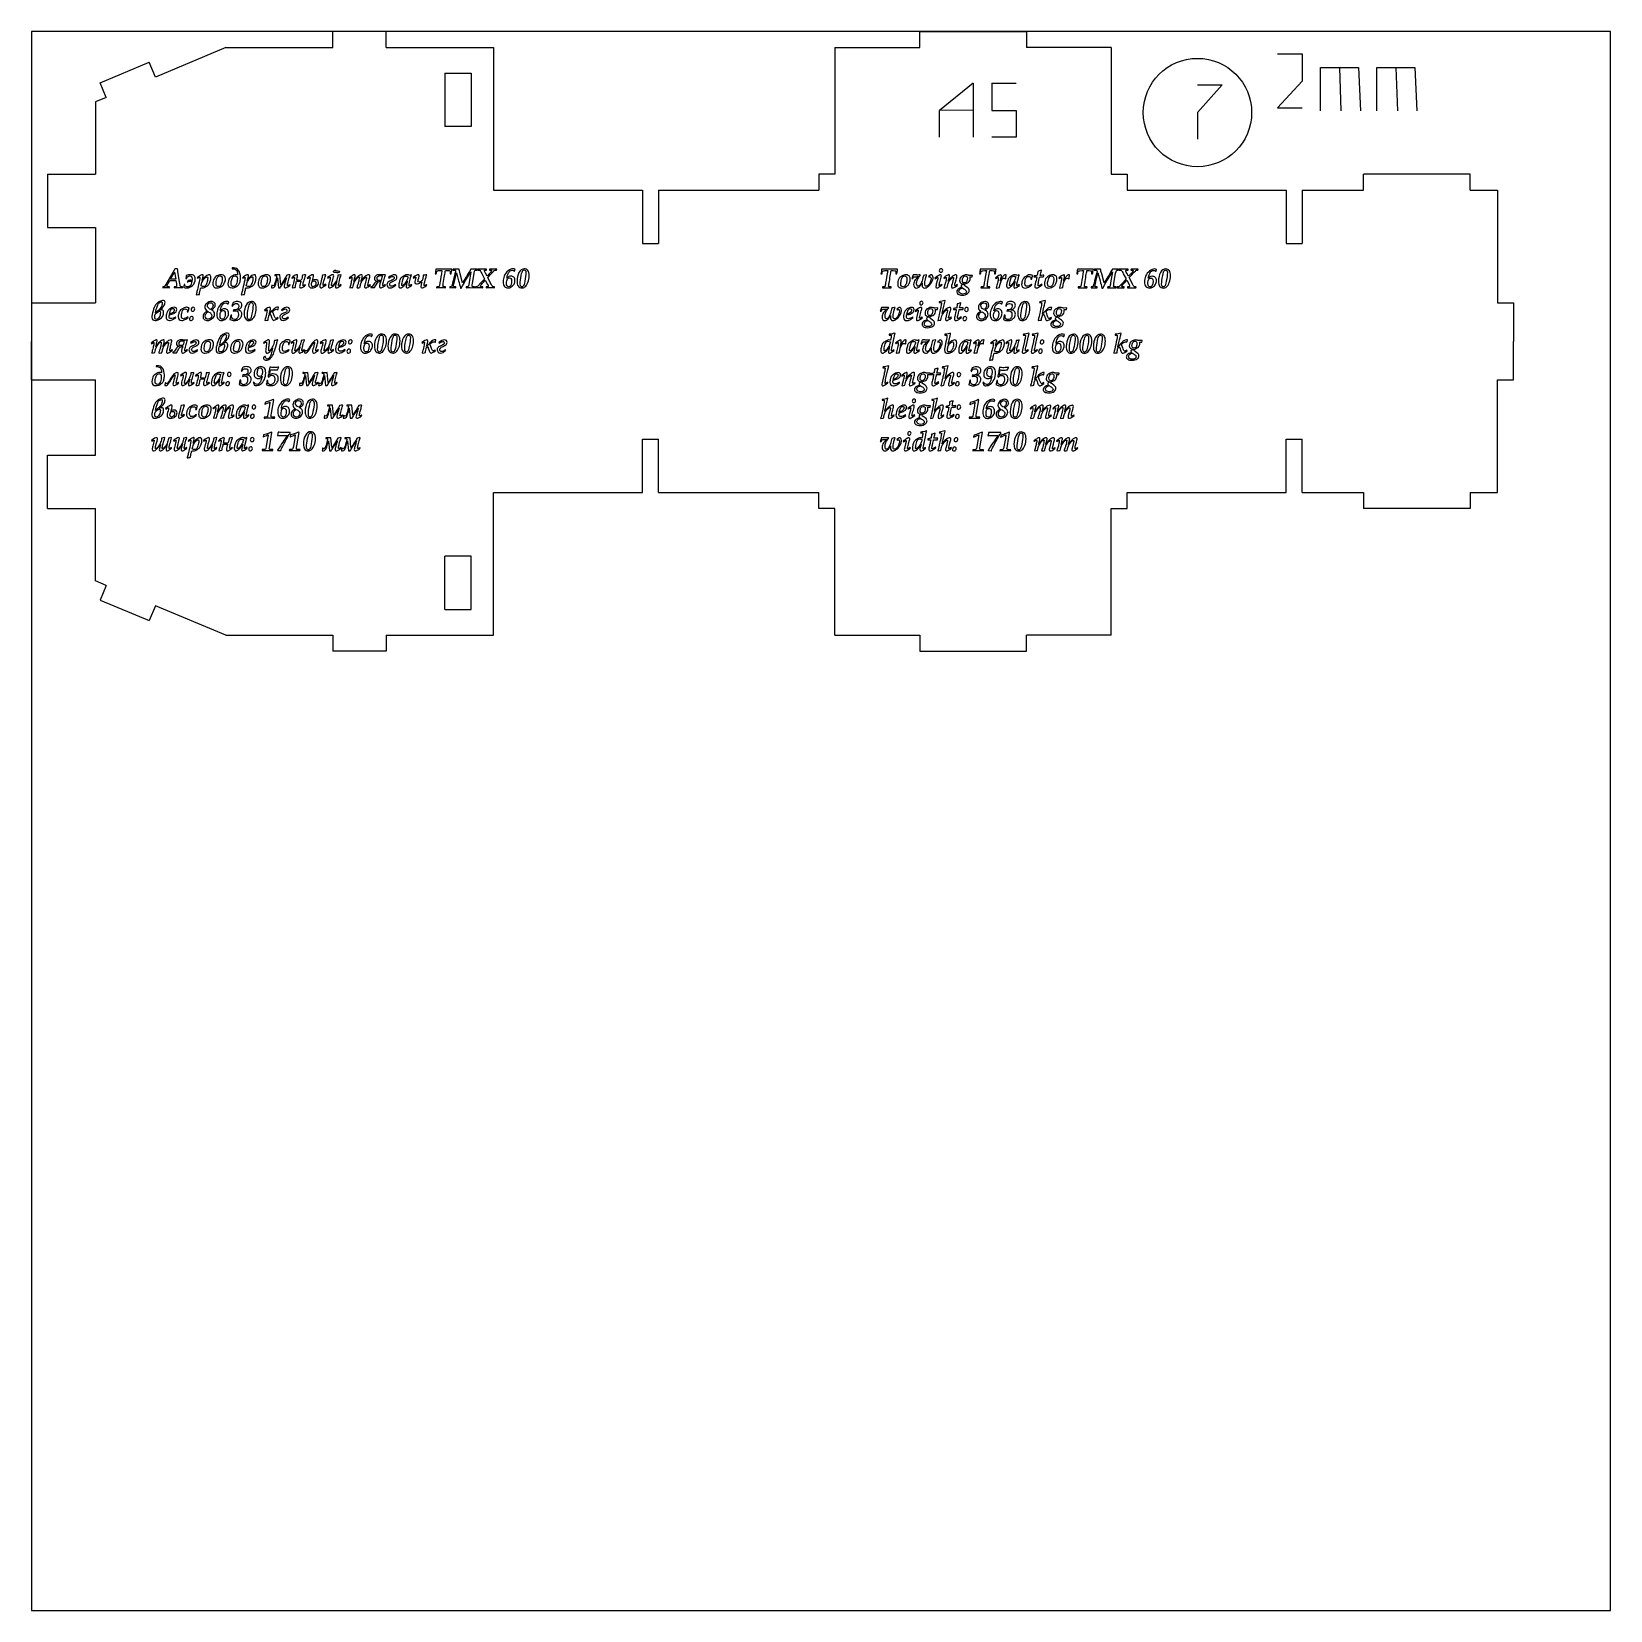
# Model space of a CAD drawing. Header units: millimetres. Extents: x 0 to 148, y -148 to 0.
import ezdxf

# ---------------------------------------------------------------- set-up
doc = ezdxf.new("R2010")
doc.units = ezdxf.units.MM
doc.linetypes.add('K5LT32768', pattern=[0])
doc.linetypes.add('K5LT_BASIC', pattern=[0])

# ---------------------------------------------------------------- blocks, each defined once
blk = doc.blocks.new('U0')
at = {"color": 5, "linetype": 'K5LT_BASIC', "true_color": 0x0000ff}
for p, q in [((148, 0), (0, 0)), ((0, 0), (0, -148)), ((148, -148), (148, 0)), ((0, -148), (148, -148))]:
    blk.add_line(p, q, dxfattribs=at)

msp = doc.modelspace()

# ---------------------------------------------------------------- linework, layer by layer
at = {"color": 5, "linetype": 'K5LT_BASIC', "true_color": 0x0000ff}
for p, q in [((28.25, -1.5), (28.25, 0)), ((33.25, 0), (28.25, 0)), ((33.25, -1.5), (33.25, 0)), ((83.25, -1.5), (83.25, 0)), ((83.25, 0), (93.25, 0)), ((93.25, 0), (93.25, -1.5)), ((6.42, -4.8), (11.03, -2.87)), ((11.61, -4.26), (11.03, -2.87)), ((18.22, -1.5), (11.61, -4.26)), ((18.22, -1.5), (28.25, -1.5)), ((33.25, -1.5), (43.29, -1.5)), ((43.29, -1.5), (43.29, -14.87)), ((75.31, -1.5), (75.31, -13.37)), ((75.31, -1.5), (83.25, -1.5)), ((101.19, -1.5), (93.25, -1.5)), ((101.19, -1.5), (101.19, -13.37)), ((116.78, -2.08), (119.1, -2.08)), ((119.1, -2.08), (119.1, -4.66)), ((38.75, -3.91), (38.75, -8.91)), ((38.75, -3.91), (41.22, -3.91)), ((41.22, -3.91), (41.22, -8.91)), ((120.82, -7.44), (120.82, -3.37)), ((120.82, -3.37), (124.38, -3.37)), ((122.6, -3.37), (122.74, -7.44)), ((124.38, -3.37), (124.57, -7.44)), ((126.11, -7.44), (126.11, -3.37)), ((126.11, -3.37), (129.67, -3.37)), ((127.89, -3.37), (128.04, -7.44)), ((129.67, -3.37), (129.86, -7.44)), ((7, -6.18), (6.42, -4.8)), ((88.25, -4.83), (85.11, -7.41)), ((88.25, -4.83), (88.25, -9.9)), ((90, -4.83), (92.31, -4.83)), ((90, -4.83), (90, -7.41)), ((109.29, -5), (111.61, -5)), ((111.61, -5), (109.29, -7.59)), ((119.1, -4.66), (116.78, -7.15)), ((7, -6.18), (6, -6.6)), ((6, -6.6), (6, -13.37)), ((88.25, -7.36), (85.11, -7.41)), ((116.78, -7.15), (119.1, -7.15)), ((85.11, -9.9), (85.11, -7.41)), ((90, -7.41), (92.31, -7.41)), ((92.31, -7.41), (92.31, -9.9)), ((109.29, -7.59), (109.29, -10.08)), ((41.22, -8.91), (38.75, -8.91)), ((92.31, -9.9), (90, -9.9)), ((1.5, -13.37), (6, -13.37)), ((1.5, -13.37), (1.5, -18.37)), ((75.31, -13.37), (73.81, -13.37)), ((73.81, -13.37), (73.81, -14.87)), ((101.19, -13.37), (102.69, -13.37)), ((102.69, -13.37), (102.69, -14.87)), ((124.86, -14.87), (124.86, -13.37)), ((134.86, -13.37), (124.86, -13.37)), ((134.86, -14.87), (134.86, -13.37)), ((43.29, -14.87), (57.27, -14.87)), ((57.27, -14.87), (57.27, -19.87)), ((58.77, -14.87), (58.77, -19.87)), ((58.77, -14.87), (73.81, -14.87)), ((102.69, -14.87), (117.61, -14.87)), ((117.61, -14.87), (117.61, -19.87)), ((119.11, -14.87), (124.86, -14.87)), ((119.11, -14.87), (119.11, -19.87)), ((134.86, -14.87), (137.41, -14.87)), ((137.41, -14.87), (137.41, -25.44)), ((1.5, -18.37), (6, -18.37)), ((6, -18.37), (6, -25.44)), ((57.27, -19.87), (58.77, -19.87)), ((117.61, -19.87), (119.11, -19.87)), ((0, -25.44), (6, -25.44)), ((0, -25.44), (0, -29.04)), ((137.41, -25.44), (138.91, -25.44)), ((138.91, -25.44), (138.91, -29.04)), ((0, -32.65), (0, -29.04)), ((138.91, -32.65), (138.91, -29.04)), ((0, -32.65), (6, -32.65)), ((6, -39.72), (6, -32.65)), ((137.41, -43.22), (137.41, -32.65)), ((137.41, -32.65), (138.91, -32.65)), ((57.27, -43.22), (57.27, -38.22)), ((57.27, -38.22), (58.77, -38.22)), ((58.77, -43.22), (58.77, -38.22)), ((117.61, -43.22), (117.61, -38.22)), ((117.61, -38.22), (119.11, -38.22)), ((119.11, -43.22), (119.11, -38.22)), ((1.5, -44.72), (1.5, -39.72)), ((1.5, -39.72), (6, -39.72)), ((43.29, -43.22), (57.27, -43.22)), ((43.29, -56.59), (43.29, -43.22)), ((58.77, -43.22), (73.81, -43.22)), ((73.81, -44.72), (73.81, -43.22)), ((102.69, -44.72), (102.69, -43.22)), ((102.69, -43.22), (117.61, -43.22)), ((119.11, -43.22), (124.86, -43.22)), ((124.86, -43.22), (124.86, -44.72)), ((134.86, -43.22), (134.86, -44.72)), ((134.86, -43.22), (137.41, -43.22)), ((1.5, -44.72), (6, -44.72)), ((6, -51.49), (6, -44.72)), ((75.31, -44.72), (73.81, -44.72)), ((75.31, -56.59), (75.31, -44.72)), ((101.19, -56.59), (101.19, -44.72)), ((101.19, -44.72), (102.69, -44.72)), ((134.86, -44.72), (124.86, -44.72)), ((38.75, -54.18), (38.75, -49.18)), ((41.22, -49.18), (38.75, -49.18)), ((41.22, -54.18), (41.22, -49.18)), ((7, -51.91), (6, -51.49)), ((7, -51.91), (6.42, -53.29)), ((6.42, -53.29), (11.03, -55.22)), ((11.61, -53.83), (11.03, -55.22)), ((18.22, -56.59), (11.61, -53.83)), ((38.75, -54.18), (41.22, -54.18)), ((18.22, -56.59), (28.25, -56.59)), ((28.25, -56.59), (28.25, -58.09)), ((33.25, -56.59), (33.25, -58.09)), ((33.25, -56.59), (43.29, -56.59)), ((75.31, -56.59), (83.25, -56.59)), ((83.25, -56.59), (83.25, -58.09)), ((101.19, -56.59), (93.25, -56.59)), ((93.25, -58.09), (93.25, -56.59)), ((33.25, -58.09), (28.25, -58.09)), ((83.25, -58.09), (93.25, -58.09))]:
    msp.add_line(p, q, dxfattribs=at)
msp.add_circle((109.29, -7.59), 5.08, dxfattribs=at)
at = {"color": 250, "linetype": 'K5LT32768', "true_color": 0x333333}
for points, knots in [([(18.81, -22.16), (18.86, -22.16), (18.89, -22.15), (18.92, -22.15), (19.13, -22.15), (19.3, -22.23), (19.41, -22.39), (19.52, -22.55), (19.58, -22.77), (19.58, -23.06), (19.58, -23.19), (19.57, -23.32), (19.54, -23.44), (19.51, -23.55), (19.48, -23.64), (19.43, -23.7), (19.39, -23.76), (19.33, -23.81), (19.25, -23.87), (19.17, -23.92), (19.1, -23.96), (19.03, -23.99), (18.96, -24.02), (18.88, -24.03), (18.79, -24.03), (18.54, -24.03), (18.41, -23.9), (18.41, -23.64), (18.41, -23.55), (18.42, -23.45), (18.45, -23.35), (18.48, -23.25), (18.51, -23.18), (18.54, -23.13), (18.58, -23.08), (18.63, -23.02), (18.71, -22.96), (18.79, -22.9), (18.86, -22.86), (18.94, -22.83), (19.01, -22.81), (19.09, -22.79), (19.17, -22.79), (19.22, -22.79), (19.26, -22.8), (19.31, -22.81), (19.31, -22.66), (19.3, -22.55), (19.26, -22.46), (19.23, -22.38), (19.18, -22.33), (19.12, -22.29), (19.05, -22.26), (18.97, -22.24), (18.88, -22.24), (18.86, -22.24), (18.83, -22.24), (18.8, -22.24), (18.8, -22.24), (18.81, -22.16), (18.81, -22.16)], [0, 0, 0, 0, 0.047619, 0.047619, 0.047619, 0.095238, 0.095238, 0.095238, 0.142857, 0.142857, 0.142857, 0.190476, 0.190476, 0.190476, 0.238095, 0.238095, 0.238095, 0.285714, 0.285714, 0.285714, 0.333333, 0.333333, 0.333333, 0.380952, 0.380952, 0.380952, 0.428571, 0.428571, 0.428571, 0.47619, 0.47619, 0.47619, 0.52381, 0.52381, 0.52381, 0.571429, 0.571429, 0.571429, 0.619048, 0.619048, 0.619048, 0.666667, 0.666667, 0.666667, 0.714286, 0.714286, 0.714286, 0.761905, 0.761905, 0.761905, 0.809524, 0.809524, 0.809524, 0.857143, 0.857143, 0.857143, 0.904762, 0.904762, 0.904762, 1, 1, 1, 1]), ([(12.31, -24.01), (12.31, -24.01), (12.31, -23.92), (12.31, -23.92), (12.36, -23.92), (12.36, -23.92), (12.39, -23.92), (12.42, -23.92), (12.44, -23.91), (12.47, -23.9), (12.48, -23.89), (12.5, -23.87), (12.5, -23.87), (12.6, -23.7), (12.6, -23.7), (13.25, -22.58), (13.25, -22.58), (13.35, -22.42), (13.41, -22.31), (13.44, -22.25), (13.44, -22.25), (13.68, -22.25), (13.68, -22.25), (13.69, -22.34), (13.7, -22.42), (13.72, -22.51), (13.72, -22.51), (13.89, -23.6), (13.89, -23.6), (13.91, -23.72), (13.92, -23.8), (13.93, -23.83), (13.94, -23.87), (13.95, -23.89), (13.96, -23.9), (13.97, -23.91), (13.99, -23.91), (14.03, -23.92), (14.03, -23.92), (14.09, -23.92), (14.09, -23.92), (14.1, -23.92), (14.12, -23.92), (14.15, -23.92), (14.15, -23.92), (14.15, -24.01), (14.15, -24.01), (14.05, -24), (13.93, -24), (13.8, -24), (13.63, -24), (13.49, -24), (13.38, -24.01), (13.38, -24.01), (13.38, -23.92), (13.38, -23.92), (13.43, -23.92), (13.43, -23.92), (13.48, -23.92), (13.53, -23.92), (13.55, -23.91), (13.58, -23.9), (13.59, -23.88), (13.59, -23.85), (13.59, -23.8), (13.58, -23.73), (13.57, -23.64), (13.57, -23.64), (13.53, -23.32), (13.53, -23.32), (13.33, -23.32), (13.33, -23.32), (12.96, -23.32), (12.96, -23.32), (12.86, -23.51), (12.86, -23.51), (12.75, -23.71), (12.69, -23.82), (12.69, -23.86), (12.69, -23.88), (12.7, -23.9), (12.72, -23.91), (12.76, -23.92), (12.82, -23.92), (12.92, -23.92), (12.92, -23.92), (12.91, -24.01), (12.91, -24.01), (12.8, -24), (12.7, -24), (12.6, -24), (12.51, -24), (12.41, -24), (12.31, -24.01)], [0, 0, 0, 0, 0.029412, 0.029412, 0.058824, 0.058824, 0.058824, 0.088235, 0.088235, 0.088235, 0.117647, 0.117647, 0.117647, 0.147059, 0.147059, 0.176471, 0.176471, 0.176471, 0.205882, 0.205882, 0.205882, 0.235294, 0.235294, 0.235294, 0.264706, 0.264706, 0.264706, 0.294118, 0.294118, 0.294118, 0.323529, 0.323529, 0.323529, 0.352941, 0.352941, 0.352941, 0.382353, 0.382353, 0.382353, 0.411765, 0.411765, 0.411765, 0.441176, 0.441176, 0.441176, 0.470588, 0.470588, 0.470588, 0.5, 0.5, 0.5, 0.529412, 0.529412, 0.529412, 0.558824, 0.558824, 0.588235, 0.588235, 0.588235, 0.617647, 0.617647, 0.617647, 0.647059, 0.647059, 0.647059, 0.676471, 0.676471, 0.676471, 0.705882, 0.705882, 0.735294, 0.735294, 0.764706, 0.764706, 0.794118, 0.794118, 0.794118, 0.823529, 0.823529, 0.823529, 0.852941, 0.852941, 0.852941, 0.882353, 0.882353, 0.882353, 0.911765, 0.911765, 0.911765, 0.941176, 0.941176, 0.941176, 1, 1, 1, 1]), ([(13.41, -22.54), (13.41, -22.54), (13.02, -23.2), (13.02, -23.2), (13.27, -23.2), (13.27, -23.2), (13.51, -23.2), (13.51, -23.2), (13.41, -22.54), (13.41, -22.54)], [0, 0, 0, 0, 0.2, 0.2, 0.4, 0.4, 0.6, 0.6, 1, 1, 1, 1]), ([(15.03, -23.41), (14.93, -23.4), (14.86, -23.4), (14.83, -23.4), (14.79, -23.4), (14.76, -23.4), (14.73, -23.41), (14.71, -23.42), (14.68, -23.45), (14.65, -23.5), (14.65, -23.5), (14.59, -23.46), (14.59, -23.46), (14.68, -23.32), (14.68, -23.32), (14.74, -23.32), (14.74, -23.32), (14.81, -23.31), (14.85, -23.31), (14.86, -23.31), (14.9, -23.31), (14.96, -23.31), (15.04, -23.32), (15.04, -23.25), (15.05, -23.2), (15.05, -23.17), (15.05, -22.99), (14.97, -22.9), (14.81, -22.9), (14.74, -22.9), (14.67, -22.92), (14.61, -22.98), (14.59, -23), (14.58, -23.03), (14.56, -23.09), (14.56, -23.09), (14.54, -23.14), (14.54, -23.14), (14.45, -23.14), (14.45, -23.14), (14.48, -23.03), (14.5, -22.93), (14.5, -22.86), (14.64, -22.81), (14.77, -22.79), (14.88, -22.79), (15.05, -22.79), (15.17, -22.82), (15.24, -22.89), (15.31, -22.95), (15.34, -23.04), (15.34, -23.16), (15.34, -23.44), (15.26, -23.65), (15.09, -23.8), (14.93, -23.95), (14.76, -24.03), (14.58, -24.03), (14.45, -24.03), (14.34, -24), (14.24, -23.94), (14.26, -23.9), (14.29, -23.82), (14.3, -23.72), (14.3, -23.72), (14.38, -23.72), (14.38, -23.72), (14.38, -23.86), (14.38, -23.86), (14.45, -23.9), (14.52, -23.92), (14.6, -23.92), (14.69, -23.92), (14.78, -23.89), (14.86, -23.83), (14.94, -23.77), (15, -23.63), (15.03, -23.41)], [0, 0, 0, 0, 0.035714, 0.035714, 0.035714, 0.071429, 0.071429, 0.071429, 0.107143, 0.107143, 0.107143, 0.142857, 0.142857, 0.178571, 0.178571, 0.214286, 0.214286, 0.214286, 0.25, 0.25, 0.25, 0.285714, 0.285714, 0.285714, 0.321429, 0.321429, 0.321429, 0.357143, 0.357143, 0.357143, 0.392857, 0.392857, 0.392857, 0.428571, 0.428571, 0.428571, 0.464286, 0.464286, 0.5, 0.5, 0.5, 0.535714, 0.535714, 0.535714, 0.571429, 0.571429, 0.571429, 0.607143, 0.607143, 0.607143, 0.642857, 0.642857, 0.642857, 0.678571, 0.678571, 0.678571, 0.714286, 0.714286, 0.714286, 0.75, 0.75, 0.75, 0.785714, 0.785714, 0.785714, 0.821429, 0.821429, 0.857143, 0.857143, 0.857143, 0.892857, 0.892857, 0.892857, 0.928571, 0.928571, 0.928571, 1, 1, 1, 1]), ([(15.44, -24.69), (15.44, -24.69), (15.42, -24.67), (15.42, -24.67), (15.46, -24.52), (15.5, -24.38), (15.52, -24.27), (15.55, -24.17), (15.6, -23.98), (15.66, -23.71), (15.74, -23.38), (15.78, -23.17), (15.78, -23.07), (15.78, -23.04), (15.77, -23.03), (15.74, -23.03), (15.72, -23.03), (15.65, -23.07), (15.56, -23.13), (15.56, -23.13), (15.52, -23.07), (15.52, -23.07), (15.69, -22.95), (15.81, -22.87), (15.87, -22.84), (15.93, -22.81), (15.99, -22.79), (16.02, -22.79), (16.04, -22.79), (16.06, -22.8), (16.07, -22.81), (16.08, -22.82), (16.09, -22.84), (16.09, -22.87), (16.09, -22.88), (16.09, -22.91), (16.08, -22.93), (16.08, -22.93), (16.02, -23.18), (16.02, -23.18), (15.99, -23.32), (15.99, -23.32), (16.1, -23.15), (16.21, -23.02), (16.32, -22.94), (16.46, -22.84), (16.57, -22.79), (16.66, -22.79), (16.7, -22.79), (16.73, -22.81), (16.75, -22.84), (16.79, -22.9), (16.81, -22.98), (16.81, -23.07), (16.81, -23.17), (16.79, -23.29), (16.75, -23.41), (16.71, -23.53), (16.67, -23.62), (16.62, -23.69), (16.58, -23.75), (16.51, -23.81), (16.43, -23.86), (16.35, -23.91), (16.28, -23.95), (16.2, -23.99), (16.15, -24.02), (16.08, -24.03), (16, -24.03), (15.95, -24.03), (15.91, -24.02), (15.86, -24.01), (15.86, -24.01), (15.83, -24.13), (15.83, -24.13), (15.81, -24.18), (15.79, -24.27), (15.76, -24.4), (15.75, -24.44), (15.75, -24.48), (15.74, -24.52), (15.74, -24.55), (15.73, -24.59), (15.73, -24.64), (15.62, -24.64), (15.53, -24.66), (15.44, -24.69)], [0, 0, 0, 0, 0.033333, 0.033333, 0.033333, 0.066667, 0.066667, 0.066667, 0.1, 0.1, 0.1, 0.133333, 0.133333, 0.133333, 0.166667, 0.166667, 0.166667, 0.2, 0.2, 0.2, 0.233333, 0.233333, 0.233333, 0.266667, 0.266667, 0.266667, 0.3, 0.3, 0.3, 0.333333, 0.333333, 0.333333, 0.366667, 0.366667, 0.366667, 0.4, 0.4, 0.4, 0.433333, 0.433333, 0.466667, 0.466667, 0.466667, 0.5, 0.5, 0.5, 0.533333, 0.533333, 0.533333, 0.566667, 0.566667, 0.566667, 0.6, 0.6, 0.6, 0.633333, 0.633333, 0.633333, 0.666667, 0.666667, 0.666667, 0.7, 0.7, 0.7, 0.733333, 0.733333, 0.733333, 0.766667, 0.766667, 0.766667, 0.8, 0.8, 0.8, 0.833333, 0.833333, 0.833333, 0.866667, 0.866667, 0.866667, 0.9, 0.9, 0.9, 0.933333, 0.933333, 0.933333, 1, 1, 1, 1]), ([(15.89, -23.84), (15.99, -23.89), (16.07, -23.91), (16.13, -23.91), (16.19, -23.91), (16.24, -23.89), (16.28, -23.86), (16.33, -23.81), (16.38, -23.7), (16.43, -23.55), (16.49, -23.39), (16.51, -23.25), (16.51, -23.12), (16.51, -23.07), (16.51, -23.03), (16.5, -23.01), (16.48, -23), (16.47, -22.99), (16.45, -22.99), (16.41, -22.99), (16.36, -23.01), (16.3, -23.06), (16.21, -23.12), (16.13, -23.22), (16.06, -23.33), (16, -23.45), (15.94, -23.59), (15.91, -23.75), (15.91, -23.75), (15.89, -23.84), (15.89, -23.84)], [0, 0, 0, 0, 0.090909, 0.090909, 0.090909, 0.181818, 0.181818, 0.181818, 0.272727, 0.272727, 0.272727, 0.363636, 0.363636, 0.363636, 0.454545, 0.454545, 0.454545, 0.545455, 0.545455, 0.545455, 0.636364, 0.636364, 0.636364, 0.727273, 0.727273, 0.727273, 0.818182, 0.818182, 0.818182, 1, 1, 1, 1]), ([(17, -23.65), (17, -23.48), (17.03, -23.32), (17.11, -23.17), (17.15, -23.08), (17.24, -22.99), (17.37, -22.91), (17.5, -22.83), (17.62, -22.79), (17.75, -22.79), (17.84, -22.79), (17.92, -22.8), (18.05, -22.86), (18.09, -22.91), (18.12, -22.96), (18.15, -23.02), (18.17, -23.09), (18.17, -23.18), (18.17, -23.29), (18.15, -23.41), (18.1, -23.52), (18.06, -23.63), (18.01, -23.72), (17.96, -23.77), (17.89, -23.85), (17.79, -23.91), (17.67, -23.97), (17.58, -24.01), (17.49, -24.03), (17.39, -24.03), (17.26, -24.03), (17.16, -24), (17.09, -23.93), (17.03, -23.87), (17, -23.78), (17, -23.65)], [0, 0, 0, 0, 0.076923, 0.076923, 0.076923, 0.153846, 0.153846, 0.153846, 0.230769, 0.230769, 0.230769, 0.307692, 0.307692, 0.384615, 0.384615, 0.384615, 0.461538, 0.461538, 0.461538, 0.538462, 0.538462, 0.538462, 0.615385, 0.615385, 0.615385, 0.692308, 0.692308, 0.692308, 0.769231, 0.769231, 0.769231, 0.846154, 0.846154, 0.846154, 1, 1, 1, 1]), ([(17.29, -23.62), (17.29, -23.73), (17.31, -23.8), (17.35, -23.84), (17.39, -23.89), (17.45, -23.91), (17.52, -23.91), (17.58, -23.91), (17.62, -23.89), (17.67, -23.85), (17.72, -23.8), (17.77, -23.71), (17.81, -23.58), (17.85, -23.45), (17.87, -23.31), (17.87, -23.17), (17.87, -23.08), (17.85, -23.01), (17.81, -22.96), (17.77, -22.92), (17.72, -22.9), (17.65, -22.9), (17.59, -22.9), (17.54, -22.92), (17.44, -23), (17.4, -23.08), (17.37, -23.19), (17.32, -23.36), (17.29, -23.5), (17.29, -23.62)], [0, 0, 0, 0, 0.090909, 0.090909, 0.090909, 0.181818, 0.181818, 0.181818, 0.272727, 0.272727, 0.272727, 0.363636, 0.363636, 0.363636, 0.454545, 0.454545, 0.454545, 0.545455, 0.545455, 0.545455, 0.636364, 0.636364, 0.636364, 0.727273, 0.727273, 0.818182, 0.818182, 0.818182, 1, 1, 1, 1]), ([(19.06, -22.9), (19.01, -22.9), (18.95, -22.92), (18.9, -22.96), (18.86, -23), (18.81, -23.09), (18.72, -23.37), (18.7, -23.51), (18.7, -23.63), (18.7, -23.82), (18.78, -23.91), (18.94, -23.91), (19.05, -23.91), (19.14, -23.83), (19.2, -23.66), (19.26, -23.5), (19.29, -23.33), (19.29, -23.18), (19.29, -22.99), (19.21, -22.9), (19.06, -22.9)], [0, 0, 0, 0, 0.125, 0.125, 0.125, 0.25, 0.25, 0.375, 0.375, 0.375, 0.5, 0.5, 0.5, 0.625, 0.625, 0.625, 0.75, 0.75, 0.75, 1, 1, 1, 1]), ([(19.68, -24.69), (19.68, -24.69), (19.65, -24.67), (19.65, -24.67), (19.69, -24.52), (19.73, -24.38), (19.76, -24.27), (19.79, -24.17), (19.83, -23.98), (19.89, -23.71), (19.97, -23.38), (20.01, -23.17), (20.01, -23.07), (20.01, -23.04), (20, -23.03), (19.98, -23.03), (19.95, -23.03), (19.89, -23.07), (19.79, -23.13), (19.79, -23.13), (19.76, -23.07), (19.76, -23.07), (19.93, -22.95), (20.04, -22.87), (20.11, -22.84), (20.17, -22.81), (20.22, -22.79), (20.26, -22.79), (20.28, -22.79), (20.29, -22.8), (20.31, -22.81), (20.32, -22.82), (20.32, -22.84), (20.32, -22.87), (20.32, -22.88), (20.32, -22.91), (20.32, -22.93), (20.32, -22.93), (20.26, -23.18), (20.26, -23.18), (20.22, -23.32), (20.22, -23.32), (20.34, -23.15), (20.45, -23.02), (20.56, -22.94), (20.69, -22.84), (20.8, -22.79), (20.9, -22.79), (20.94, -22.79), (20.97, -22.81), (20.99, -22.84), (21.02, -22.9), (21.04, -22.98), (21.04, -23.07), (21.04, -23.17), (21.02, -23.29), (20.98, -23.41), (20.95, -23.53), (20.9, -23.62), (20.86, -23.69), (20.81, -23.75), (20.75, -23.81), (20.67, -23.86), (20.59, -23.91), (20.51, -23.95), (20.43, -23.99), (20.38, -24.02), (20.31, -24.03), (20.23, -24.03), (20.19, -24.03), (20.15, -24.02), (20.1, -24.01), (20.1, -24.01), (20.06, -24.13), (20.06, -24.13), (20.05, -24.18), (20.03, -24.27), (20, -24.4), (19.99, -24.44), (19.98, -24.48), (19.98, -24.52), (19.97, -24.55), (19.97, -24.59), (19.97, -24.64), (19.86, -24.64), (19.76, -24.66), (19.68, -24.69)], [0, 0, 0, 0, 0.033333, 0.033333, 0.033333, 0.066667, 0.066667, 0.066667, 0.1, 0.1, 0.1, 0.133333, 0.133333, 0.133333, 0.166667, 0.166667, 0.166667, 0.2, 0.2, 0.2, 0.233333, 0.233333, 0.233333, 0.266667, 0.266667, 0.266667, 0.3, 0.3, 0.3, 0.333333, 0.333333, 0.333333, 0.366667, 0.366667, 0.366667, 0.4, 0.4, 0.4, 0.433333, 0.433333, 0.466667, 0.466667, 0.466667, 0.5, 0.5, 0.5, 0.533333, 0.533333, 0.533333, 0.566667, 0.566667, 0.566667, 0.6, 0.6, 0.6, 0.633333, 0.633333, 0.633333, 0.666667, 0.666667, 0.666667, 0.7, 0.7, 0.7, 0.733333, 0.733333, 0.733333, 0.766667, 0.766667, 0.766667, 0.8, 0.8, 0.8, 0.833333, 0.833333, 0.833333, 0.866667, 0.866667, 0.866667, 0.9, 0.9, 0.9, 0.933333, 0.933333, 0.933333, 1, 1, 1, 1]), ([(20.12, -23.84), (20.22, -23.89), (20.3, -23.91), (20.37, -23.91), (20.42, -23.91), (20.47, -23.89), (20.51, -23.86), (20.56, -23.81), (20.61, -23.7), (20.67, -23.55), (20.72, -23.39), (20.75, -23.25), (20.75, -23.12), (20.75, -23.07), (20.74, -23.03), (20.73, -23.01), (20.72, -23), (20.71, -22.99), (20.69, -22.99), (20.64, -22.99), (20.59, -23.01), (20.53, -23.06), (20.44, -23.12), (20.37, -23.22), (20.3, -23.33), (20.23, -23.45), (20.18, -23.59), (20.14, -23.75), (20.14, -23.75), (20.12, -23.84), (20.12, -23.84)], [0, 0, 0, 0, 0.090909, 0.090909, 0.090909, 0.181818, 0.181818, 0.181818, 0.272727, 0.272727, 0.272727, 0.363636, 0.363636, 0.363636, 0.454545, 0.454545, 0.454545, 0.545455, 0.545455, 0.545455, 0.636364, 0.636364, 0.636364, 0.727273, 0.727273, 0.727273, 0.818182, 0.818182, 0.818182, 1, 1, 1, 1]), ([(21.23, -23.65), (21.23, -23.48), (21.27, -23.32), (21.34, -23.17), (21.39, -23.08), (21.47, -22.99), (21.6, -22.91), (21.73, -22.83), (21.86, -22.79), (21.98, -22.79), (22.08, -22.79), (22.16, -22.8), (22.28, -22.86), (22.33, -22.91), (22.36, -22.96), (22.39, -23.02), (22.4, -23.09), (22.4, -23.18), (22.4, -23.29), (22.38, -23.41), (22.34, -23.52), (22.3, -23.63), (22.25, -23.72), (22.19, -23.77), (22.12, -23.85), (22.03, -23.91), (21.9, -23.97), (21.81, -24.01), (21.72, -24.03), (21.63, -24.03), (21.49, -24.03), (21.39, -24), (21.33, -23.93), (21.27, -23.87), (21.23, -23.78), (21.23, -23.65)], [0, 0, 0, 0, 0.076923, 0.076923, 0.076923, 0.153846, 0.153846, 0.153846, 0.230769, 0.230769, 0.230769, 0.307692, 0.307692, 0.384615, 0.384615, 0.384615, 0.461538, 0.461538, 0.461538, 0.538462, 0.538462, 0.538462, 0.615385, 0.615385, 0.615385, 0.692308, 0.692308, 0.692308, 0.769231, 0.769231, 0.769231, 0.846154, 0.846154, 0.846154, 1, 1, 1, 1]), ([(21.53, -23.62), (21.53, -23.73), (21.55, -23.8), (21.58, -23.84), (21.62, -23.89), (21.68, -23.91), (21.76, -23.91), (21.81, -23.91), (21.86, -23.89), (21.9, -23.85), (21.96, -23.8), (22, -23.71), (22.04, -23.58), (22.09, -23.45), (22.11, -23.31), (22.11, -23.17), (22.11, -23.08), (22.09, -23.01), (22.05, -22.96), (22.01, -22.92), (21.95, -22.9), (21.89, -22.9), (21.83, -22.9), (21.77, -22.92), (21.68, -23), (21.64, -23.08), (21.6, -23.19), (21.55, -23.36), (21.53, -23.5), (21.53, -23.62)], [0, 0, 0, 0, 0.090909, 0.090909, 0.090909, 0.181818, 0.181818, 0.181818, 0.272727, 0.272727, 0.272727, 0.363636, 0.363636, 0.363636, 0.454545, 0.454545, 0.454545, 0.545455, 0.545455, 0.545455, 0.636364, 0.636364, 0.636364, 0.727273, 0.727273, 0.818182, 0.818182, 0.818182, 1, 1, 1, 1]), ([(23.14, -24.02), (23.14, -24.02), (23.04, -23.08), (23.04, -23.08), (22.92, -23.55), (22.84, -23.83), (22.79, -23.91), (22.74, -23.99), (22.67, -24.03), (22.58, -24.03), (22.55, -24.03), (22.52, -24.02), (22.48, -24.01), (22.49, -23.94), (22.5, -23.86), (22.51, -23.78), (22.51, -23.78), (22.53, -23.77), (22.53, -23.77), (22.57, -23.81), (22.6, -23.83), (22.63, -23.83), (22.69, -23.83), (22.74, -23.77), (22.78, -23.67), (22.82, -23.57), (22.89, -23.33), (22.97, -22.98), (22.97, -22.97), (22.97, -22.96), (22.97, -22.96), (22.97, -22.93), (22.97, -22.91), (22.95, -22.89), (22.94, -22.87), (22.89, -22.86), (22.8, -22.86), (22.8, -22.86), (22.81, -22.79), (22.81, -22.79), (22.81, -22.79), (22.84, -22.79), (22.88, -22.8), (22.99, -22.81), (23.08, -22.81), (23.14, -22.81), (23.19, -22.81), (23.23, -22.81), (23.28, -22.8), (23.28, -22.8), (23.37, -23.73), (23.37, -23.73), (23.6, -23.4), (23.78, -23.11), (23.93, -22.83), (24.05, -22.83), (24.14, -22.81), (24.2, -22.79), (24.2, -22.79), (24.23, -22.82), (24.23, -22.82), (24.2, -22.91), (24.15, -23.05), (24.11, -23.22), (24.11, -23.22), (24.04, -23.46), (24.04, -23.46), (24.01, -23.6), (23.99, -23.7), (23.99, -23.77), (23.99, -23.8), (24, -23.82), (24.02, -23.82), (24.03, -23.82), (24.07, -23.8), (24.11, -23.77), (24.16, -23.74), (24.19, -23.72), (24.2, -23.7), (24.2, -23.7), (24.23, -23.78), (24.23, -23.78), (24.08, -23.89), (23.97, -23.96), (23.91, -23.99), (23.85, -24.02), (23.8, -24.03), (23.77, -24.03), (23.71, -24.03), (23.68, -23.99), (23.68, -23.9), (23.68, -23.82), (23.72, -23.65), (23.8, -23.38), (23.81, -23.34), (23.84, -23.24), (23.89, -23.08), (23.89, -23.08), (23.52, -23.67), (23.52, -23.67), (23.42, -23.81), (23.35, -23.93), (23.3, -24.02), (23.3, -24.02), (23.14, -24.02), (23.14, -24.02)], [0, 0, 0, 0, 0.027778, 0.027778, 0.027778, 0.055556, 0.055556, 0.055556, 0.083333, 0.083333, 0.083333, 0.111111, 0.111111, 0.111111, 0.138889, 0.138889, 0.138889, 0.166667, 0.166667, 0.166667, 0.194444, 0.194444, 0.194444, 0.222222, 0.222222, 0.222222, 0.25, 0.25, 0.25, 0.277778, 0.277778, 0.277778, 0.305556, 0.305556, 0.305556, 0.333333, 0.333333, 0.333333, 0.361111, 0.361111, 0.361111, 0.388889, 0.388889, 0.388889, 0.416667, 0.416667, 0.416667, 0.444444, 0.444444, 0.444444, 0.472222, 0.472222, 0.472222, 0.5, 0.5, 0.5, 0.527778, 0.527778, 0.527778, 0.555556, 0.555556, 0.555556, 0.583333, 0.583333, 0.583333, 0.611111, 0.611111, 0.611111, 0.638889, 0.638889, 0.638889, 0.666667, 0.666667, 0.666667, 0.694444, 0.694444, 0.694444, 0.722222, 0.722222, 0.722222, 0.75, 0.75, 0.75, 0.777778, 0.777778, 0.777778, 0.805556, 0.805556, 0.805556, 0.833333, 0.833333, 0.833333, 0.861111, 0.861111, 0.861111, 0.888889, 0.888889, 0.888889, 0.916667, 0.916667, 0.916667, 0.944444, 0.944444, 0.944444, 1, 1, 1, 1]), ([(25.25, -23.41), (25.19, -23.4), (25.12, -23.4), (25.03, -23.4), (24.96, -23.4), (24.89, -23.4), (24.84, -23.41), (24.82, -23.46), (24.81, -23.52), (24.8, -23.59), (24.79, -23.64), (24.77, -23.71), (24.75, -23.8), (24.74, -23.86), (24.73, -23.92), (24.72, -23.98), (24.62, -23.99), (24.52, -24), (24.45, -24.03), (24.45, -24.03), (24.42, -24), (24.42, -24), (24.45, -23.91), (24.49, -23.81), (24.51, -23.7), (24.51, -23.7), (24.55, -23.59), (24.55, -23.59), (24.61, -23.34), (24.64, -23.17), (24.64, -23.07), (24.64, -23.05), (24.63, -23.03), (24.61, -23.03), (24.6, -23.03), (24.57, -23.05), (24.53, -23.07), (24.48, -23.1), (24.45, -23.12), (24.43, -23.14), (24.43, -23.14), (24.4, -23.07), (24.4, -23.07), (24.4, -23.07), (24.44, -23.04), (24.49, -23), (24.67, -22.86), (24.8, -22.79), (24.87, -22.79), (24.92, -22.79), (24.94, -22.81), (24.94, -22.86), (24.94, -22.91), (24.92, -23.02), (24.88, -23.21), (24.88, -23.21), (24.86, -23.31), (24.86, -23.31), (24.96, -23.31), (25.03, -23.32), (25.07, -23.32), (25.07, -23.32), (25.28, -23.31), (25.28, -23.31), (25.34, -23.11), (25.38, -22.95), (25.39, -22.83), (25.51, -22.82), (25.6, -22.81), (25.67, -22.79), (25.67, -22.79), (25.7, -22.82), (25.7, -22.82), (25.68, -22.86), (25.66, -22.92), (25.64, -22.99), (25.64, -22.99), (25.6, -23.12), (25.6, -23.12), (25.58, -23.16), (25.57, -23.2), (25.57, -23.22), (25.57, -23.22), (25.5, -23.46), (25.5, -23.46), (25.46, -23.59), (25.44, -23.69), (25.44, -23.77), (25.44, -23.8), (25.45, -23.82), (25.47, -23.82), (25.49, -23.82), (25.52, -23.8), (25.57, -23.77), (25.61, -23.74), (25.64, -23.72), (25.65, -23.7), (25.65, -23.7), (25.69, -23.78), (25.69, -23.78), (25.53, -23.89), (25.42, -23.96), (25.37, -23.99), (25.31, -24.02), (25.26, -24.03), (25.22, -24.03), (25.16, -24.03), (25.13, -23.98), (25.13, -23.9), (25.13, -23.84), (25.15, -23.76), (25.18, -23.64), (25.18, -23.64), (25.22, -23.51), (25.22, -23.51), (25.23, -23.47), (25.24, -23.43), (25.25, -23.41)], [0, 0, 0, 0, 0.025, 0.025, 0.025, 0.05, 0.05, 0.05, 0.075, 0.075, 0.075, 0.1, 0.1, 0.1, 0.125, 0.125, 0.125, 0.15, 0.15, 0.15, 0.175, 0.175, 0.175, 0.2, 0.2, 0.2, 0.225, 0.225, 0.225, 0.25, 0.25, 0.25, 0.275, 0.275, 0.275, 0.3, 0.3, 0.3, 0.325, 0.325, 0.325, 0.35, 0.35, 0.35, 0.375, 0.375, 0.375, 0.4, 0.4, 0.4, 0.425, 0.425, 0.425, 0.45, 0.45, 0.45, 0.475, 0.475, 0.475, 0.5, 0.5, 0.5, 0.525, 0.525, 0.525, 0.55, 0.55, 0.55, 0.575, 0.575, 0.575, 0.6, 0.6, 0.6, 0.625, 0.625, 0.625, 0.65, 0.65, 0.65, 0.675, 0.675, 0.675, 0.7, 0.7, 0.7, 0.725, 0.725, 0.725, 0.75, 0.75, 0.75, 0.775, 0.775, 0.775, 0.8, 0.8, 0.8, 0.825, 0.825, 0.825, 0.85, 0.85, 0.85, 0.875, 0.875, 0.875, 0.9, 0.9, 0.9, 0.925, 0.925, 0.925, 0.95, 0.95, 0.95, 1, 1, 1, 1]), ([(26.33, -23.35), (26.42, -23.29), (26.52, -23.26), (26.62, -23.26), (26.71, -23.26), (26.77, -23.29), (26.82, -23.33), (26.87, -23.37), (26.9, -23.44), (26.9, -23.52), (26.9, -23.65), (26.84, -23.77), (26.72, -23.88), (26.6, -23.98), (26.46, -24.03), (26.29, -24.03), (26.18, -24.03), (26.09, -24), (26.04, -23.94), (25.99, -23.89), (25.96, -23.82), (25.96, -23.75), (25.96, -23.7), (25.98, -23.61), (26.02, -23.48), (26.08, -23.26), (26.11, -23.12), (26.11, -23.07), (26.11, -23.05), (26.1, -23.04), (26.08, -23.04), (26.04, -23.04), (25.97, -23.08), (25.85, -23.16), (25.85, -23.16), (25.82, -23.1), (25.82, -23.1), (25.99, -22.97), (26.11, -22.88), (26.18, -22.85), (26.25, -22.81), (26.3, -22.79), (26.35, -22.79), (26.41, -22.79), (26.44, -22.82), (26.44, -22.88), (26.44, -22.93), (26.43, -23), (26.4, -23.09), (26.4, -23.09), (26.33, -23.35), (26.33, -23.35)], [0, 0, 0, 0, 0.055556, 0.055556, 0.055556, 0.111111, 0.111111, 0.111111, 0.166667, 0.166667, 0.166667, 0.222222, 0.222222, 0.222222, 0.277778, 0.277778, 0.277778, 0.333333, 0.333333, 0.333333, 0.388889, 0.388889, 0.388889, 0.444444, 0.444444, 0.444444, 0.5, 0.5, 0.5, 0.555556, 0.555556, 0.555556, 0.611111, 0.611111, 0.611111, 0.666667, 0.666667, 0.666667, 0.722222, 0.722222, 0.722222, 0.777778, 0.777778, 0.777778, 0.833333, 0.833333, 0.833333, 0.888889, 0.888889, 0.888889, 1, 1, 1, 1]), ([(26.31, -23.42), (26.26, -23.58), (26.23, -23.68), (26.23, -23.74), (26.23, -23.86), (26.28, -23.92), (26.38, -23.92), (26.45, -23.92), (26.52, -23.89), (26.57, -23.83), (26.63, -23.77), (26.66, -23.7), (26.66, -23.6), (26.66, -23.54), (26.65, -23.48), (26.62, -23.44), (26.58, -23.4), (26.54, -23.38), (26.47, -23.38), (26.43, -23.38), (26.38, -23.39), (26.31, -23.42)], [0, 0, 0, 0, 0.125, 0.125, 0.125, 0.25, 0.25, 0.25, 0.375, 0.375, 0.375, 0.5, 0.5, 0.5, 0.625, 0.625, 0.625, 0.75, 0.75, 0.75, 1, 1, 1, 1]), ([(27.56, -23.69), (27.56, -23.69), (27.6, -23.75), (27.6, -23.75), (27.51, -23.82), (27.51, -23.82), (27.31, -23.95), (27.18, -24.02), (27.12, -24.02), (27.05, -24.02), (27.02, -23.98), (27.02, -23.89), (27.02, -23.84), (27.04, -23.77), (27.07, -23.65), (27.07, -23.65), (27.15, -23.36), (27.15, -23.36), (27.21, -23.14), (27.25, -22.96), (27.27, -22.83), (27.43, -22.82), (27.53, -22.8), (27.56, -22.79), (27.56, -22.79), (27.59, -22.81), (27.59, -22.81), (27.57, -22.86), (27.55, -22.92), (27.53, -22.99), (27.53, -22.99), (27.49, -23.11), (27.49, -23.11), (27.47, -23.16), (27.46, -23.19), (27.46, -23.22), (27.46, -23.22), (27.41, -23.37), (27.41, -23.37), (27.35, -23.58), (27.32, -23.71), (27.32, -23.76), (27.32, -23.79), (27.33, -23.81), (27.35, -23.81), (27.37, -23.81), (27.45, -23.77), (27.56, -23.69)], [0, 0, 0, 0, 0.058824, 0.058824, 0.117647, 0.117647, 0.117647, 0.176471, 0.176471, 0.176471, 0.235294, 0.235294, 0.235294, 0.294118, 0.294118, 0.294118, 0.352941, 0.352941, 0.352941, 0.411765, 0.411765, 0.411765, 0.470588, 0.470588, 0.470588, 0.529412, 0.529412, 0.529412, 0.588235, 0.588235, 0.588235, 0.647059, 0.647059, 0.647059, 0.705882, 0.705882, 0.705882, 0.764706, 0.764706, 0.764706, 0.823529, 0.823529, 0.823529, 0.882353, 0.882353, 0.882353, 1, 1, 1, 1]), ([(27.78, -23.12), (27.78, -23.12), (27.75, -23.05), (27.75, -23.05), (27.86, -22.97), (27.96, -22.9), (28.04, -22.86), (28.13, -22.81), (28.19, -22.79), (28.23, -22.79), (28.26, -22.79), (28.28, -22.8), (28.3, -22.81), (28.31, -22.83), (28.32, -22.85), (28.32, -22.89), (28.32, -22.93), (28.3, -23.01), (28.27, -23.11), (28.27, -23.11), (28.2, -23.39), (28.2, -23.39), (28.17, -23.49), (28.15, -23.58), (28.13, -23.68), (28.12, -23.72), (28.12, -23.75), (28.12, -23.77), (28.12, -23.78), (28.12, -23.8), (28.13, -23.81), (28.14, -23.82), (28.15, -23.82), (28.16, -23.82), (28.18, -23.82), (28.2, -23.81), (28.23, -23.79), (28.27, -23.77), (28.33, -23.71), (28.39, -23.63), (28.46, -23.55), (28.52, -23.46), (28.57, -23.35), (28.62, -23.25), (28.65, -23.16), (28.67, -23.06), (28.7, -22.97), (28.71, -22.89), (28.72, -22.84), (28.8, -22.84), (28.89, -22.82), (28.99, -22.79), (28.99, -22.79), (29.01, -22.81), (29.01, -22.81), (28.96, -22.94), (28.92, -23.11), (28.86, -23.31), (28.8, -23.55), (28.76, -23.71), (28.76, -23.77), (28.76, -23.8), (28.78, -23.81), (28.8, -23.81), (28.81, -23.81), (28.83, -23.81), (28.85, -23.8), (28.9, -23.77), (28.94, -23.73), (28.99, -23.7), (28.99, -23.7), (29.01, -23.77), (29.01, -23.77), (28.79, -23.93), (28.79, -23.93), (28.72, -23.97), (28.68, -24), (28.64, -24.01), (28.61, -24.02), (28.59, -24.03), (28.56, -24.03), (28.54, -24.03), (28.52, -24.02), (28.49, -23.98), (28.48, -23.96), (28.48, -23.92), (28.48, -23.88), (28.5, -23.81), (28.53, -23.7), (28.53, -23.7), (28.6, -23.43), (28.6, -23.43), (28.5, -23.61), (28.37, -23.77), (28.21, -23.89), (28.1, -23.98), (28.01, -24.03), (27.94, -24.03), (27.9, -24.03), (27.87, -24.02), (27.85, -23.99), (27.83, -23.97), (27.82, -23.93), (27.82, -23.88), (27.82, -23.85), (27.82, -23.82), (27.83, -23.79), (27.84, -23.75), (27.86, -23.68), (27.88, -23.58), (27.88, -23.58), (27.92, -23.45), (27.92, -23.45), (27.98, -23.24), (28, -23.12), (28, -23.07), (28, -23.05), (28, -23.04), (27.99, -23.03), (27.99, -23.02), (27.98, -23.02), (27.97, -23.02), (27.94, -23.02), (27.88, -23.05), (27.78, -23.12)], [0, 0, 0, 0, 0.023256, 0.023256, 0.023256, 0.046512, 0.046512, 0.046512, 0.069767, 0.069767, 0.069767, 0.093023, 0.093023, 0.093023, 0.116279, 0.116279, 0.116279, 0.139535, 0.139535, 0.139535, 0.162791, 0.162791, 0.162791, 0.186047, 0.186047, 0.186047, 0.209302, 0.209302, 0.209302, 0.232558, 0.232558, 0.232558, 0.255814, 0.255814, 0.255814, 0.27907, 0.27907, 0.27907, 0.302326, 0.302326, 0.302326, 0.325581, 0.325581, 0.325581, 0.348837, 0.348837, 0.348837, 0.372093, 0.372093, 0.372093, 0.395349, 0.395349, 0.395349, 0.418605, 0.418605, 0.418605, 0.44186, 0.44186, 0.44186, 0.465116, 0.465116, 0.465116, 0.488372, 0.488372, 0.488372, 0.511628, 0.511628, 0.511628, 0.534884, 0.534884, 0.534884, 0.55814, 0.55814, 0.581395, 0.581395, 0.581395, 0.604651, 0.604651, 0.604651, 0.627907, 0.627907, 0.627907, 0.651163, 0.651163, 0.674419, 0.674419, 0.674419, 0.697674, 0.697674, 0.697674, 0.72093, 0.72093, 0.72093, 0.744186, 0.744186, 0.744186, 0.767442, 0.767442, 0.767442, 0.790698, 0.790698, 0.790698, 0.813953, 0.813953, 0.813953, 0.837209, 0.837209, 0.837209, 0.860465, 0.860465, 0.860465, 0.883721, 0.883721, 0.883721, 0.906977, 0.906977, 0.906977, 0.930233, 0.930233, 0.930233, 0.953488, 0.953488, 0.953488, 1, 1, 1, 1]), ([(28.42, -22.36), (28.58, -22.44), (28.71, -22.48), (28.84, -22.48), (28.85, -22.48), (28.87, -22.48), (28.88, -22.47), (28.88, -22.47), (28.88, -22.52), (28.88, -22.52), (28.85, -22.54), (28.85, -22.54), (28.84, -22.55), (28.83, -22.56), (28.82, -22.56), (28.77, -22.57), (28.7, -22.57), (28.62, -22.57), (28.53, -22.57), (28.42, -22.56), (28.27, -22.53), (28.27, -22.53), (28.27, -22.48), (28.27, -22.48), (28.28, -22.46), (28.31, -22.45), (28.35, -22.42), (28.38, -22.4), (28.41, -22.38), (28.42, -22.36)], [0, 0, 0, 0, 0.090909, 0.090909, 0.090909, 0.181818, 0.181818, 0.181818, 0.272727, 0.272727, 0.363636, 0.363636, 0.363636, 0.454545, 0.454545, 0.454545, 0.545455, 0.545455, 0.545455, 0.636364, 0.636364, 0.636364, 0.727273, 0.727273, 0.727273, 0.818182, 0.818182, 0.818182, 1, 1, 1, 1]), ([(29.84, -24.03), (29.84, -24.03), (29.82, -24), (29.82, -24), (29.85, -23.9), (29.85, -23.9), (29.87, -23.84), (29.89, -23.76), (29.92, -23.66), (29.96, -23.51), (29.99, -23.37), (30.01, -23.24), (30.03, -23.17), (30.03, -23.12), (30.03, -23.09), (30.03, -23.07), (30.03, -23.05), (30.02, -23.03), (30.02, -23.03), (30.01, -23.02), (30, -23.02), (29.97, -23.02), (29.91, -23.07), (29.81, -23.15), (29.81, -23.15), (29.77, -23.09), (29.77, -23.09), (29.91, -22.98), (30, -22.91), (30.04, -22.89), (30.1, -22.85), (30.15, -22.82), (30.19, -22.81), (30.22, -22.8), (30.24, -22.79), (30.26, -22.79), (30.28, -22.79), (30.3, -22.8), (30.31, -22.81), (30.32, -22.82), (30.33, -22.84), (30.33, -22.87), (30.33, -22.89), (30.33, -22.92), (30.32, -22.97), (30.29, -23.09), (30.27, -23.17), (30.26, -23.21), (30.26, -23.21), (30.21, -23.43), (30.21, -23.43), (30.32, -23.24), (30.43, -23.1), (30.55, -22.99), (30.7, -22.86), (30.83, -22.79), (30.92, -22.79), (30.94, -22.79), (30.97, -22.8), (30.98, -22.82), (31, -22.83), (31.01, -22.86), (31.01, -22.89), (31.01, -22.92), (31, -22.98), (30.98, -23.05), (30.94, -23.21), (30.9, -23.34), (30.88, -23.43), (30.96, -23.28), (31.04, -23.16), (31.13, -23.07), (31.22, -22.97), (31.31, -22.9), (31.4, -22.86), (31.49, -22.81), (31.56, -22.79), (31.61, -22.79), (31.64, -22.79), (31.67, -22.8), (31.68, -22.82), (31.7, -22.84), (31.71, -22.87), (31.71, -22.92), (31.71, -22.96), (31.69, -23.05), (31.65, -23.2), (31.65, -23.2), (31.6, -23.38), (31.6, -23.38), (31.58, -23.45), (31.56, -23.54), (31.54, -23.66), (31.52, -23.73), (31.52, -23.77), (31.52, -23.78), (31.52, -23.81), (31.53, -23.83), (31.55, -23.83), (31.56, -23.83), (31.57, -23.82), (31.59, -23.81), (31.65, -23.77), (31.7, -23.74), (31.74, -23.71), (31.74, -23.71), (31.77, -23.77), (31.77, -23.77), (31.56, -23.92), (31.56, -23.92), (31.5, -23.96), (31.44, -23.99), (31.4, -24.01), (31.36, -24.02), (31.32, -24.03), (31.3, -24.03), (31.28, -24.03), (31.25, -24.02), (31.24, -24), (31.22, -23.98), (31.21, -23.95), (31.21, -23.92), (31.21, -23.89), (31.22, -23.84), (31.23, -23.77), (31.23, -23.77), (31.37, -23.23), (31.37, -23.23), (31.38, -23.16), (31.39, -23.11), (31.39, -23.09), (31.39, -23.07), (31.39, -23.06), (31.38, -23.05), (31.37, -23.04), (31.36, -23.03), (31.35, -23.03), (31.33, -23.03), (31.31, -23.04), (31.29, -23.05), (31.24, -23.08), (31.19, -23.12), (31.13, -23.19), (31.06, -23.26), (31.01, -23.33), (30.97, -23.41), (30.92, -23.49), (30.88, -23.59), (30.84, -23.71), (30.81, -23.83), (30.79, -23.93), (30.78, -24), (30.73, -24), (30.64, -24.01), (30.52, -24.03), (30.52, -24.03), (30.49, -24), (30.49, -24), (30.51, -23.95), (30.55, -23.83), (30.6, -23.64), (30.63, -23.55), (30.66, -23.43), (30.69, -23.28), (30.72, -23.16), (30.73, -23.09), (30.73, -23.06), (30.73, -23.04), (30.72, -23.02), (30.71, -23.01), (30.71, -23), (30.7, -23), (30.68, -23), (30.65, -23), (30.61, -23.02), (30.57, -23.06), (30.49, -23.11), (30.41, -23.22), (30.32, -23.36), (30.26, -23.46), (30.21, -23.58), (30.18, -23.7), (30.14, -23.82), (30.12, -23.92), (30.12, -23.98), (30.04, -23.98), (29.95, -24), (29.84, -24.03)], [0, 0, 0, 0, 0.015625, 0.015625, 0.03125, 0.03125, 0.03125, 0.046875, 0.046875, 0.046875, 0.0625, 0.0625, 0.0625, 0.078125, 0.078125, 0.078125, 0.09375, 0.09375, 0.09375, 0.109375, 0.109375, 0.109375, 0.125, 0.125, 0.125, 0.140625, 0.140625, 0.140625, 0.15625, 0.15625, 0.15625, 0.171875, 0.171875, 0.171875, 0.1875, 0.1875, 0.1875, 0.203125, 0.203125, 0.203125, 0.21875, 0.21875, 0.21875, 0.234375, 0.234375, 0.234375, 0.25, 0.25, 0.25, 0.265625, 0.265625, 0.265625, 0.28125, 0.28125, 0.28125, 0.296875, 0.296875, 0.296875, 0.3125, 0.3125, 0.3125, 0.328125, 0.328125, 0.328125, 0.34375, 0.34375, 0.34375, 0.359375, 0.359375, 0.359375, 0.375, 0.375, 0.375, 0.390625, 0.390625, 0.390625, 0.40625, 0.40625, 0.40625, 0.421875, 0.421875, 0.421875, 0.4375, 0.4375, 0.4375, 0.453125, 0.453125, 0.453125, 0.46875, 0.46875, 0.46875, 0.484375, 0.484375, 0.484375, 0.5, 0.5, 0.5, 0.515625, 0.515625, 0.515625, 0.53125, 0.53125, 0.53125, 0.546875, 0.546875, 0.546875, 0.5625, 0.5625, 0.578125, 0.578125, 0.578125, 0.59375, 0.59375, 0.59375, 0.609375, 0.609375, 0.609375, 0.625, 0.625, 0.625, 0.640625, 0.640625, 0.640625, 0.65625, 0.65625, 0.65625, 0.671875, 0.671875, 0.671875, 0.6875, 0.6875, 0.6875, 0.703125, 0.703125, 0.703125, 0.71875, 0.71875, 0.71875, 0.734375, 0.734375, 0.734375, 0.75, 0.75, 0.75, 0.765625, 0.765625, 0.765625, 0.78125, 0.78125, 0.78125, 0.796875, 0.796875, 0.796875, 0.8125, 0.8125, 0.8125, 0.828125, 0.828125, 0.828125, 0.84375, 0.84375, 0.84375, 0.859375, 0.859375, 0.859375, 0.875, 0.875, 0.875, 0.890625, 0.890625, 0.890625, 0.90625, 0.90625, 0.90625, 0.921875, 0.921875, 0.921875, 0.9375, 0.9375, 0.9375, 0.953125, 0.953125, 0.953125, 0.96875, 0.96875, 0.96875, 1, 1, 1, 1]), ([(32.13, -24), (32.06, -24), (32.01, -23.99), (31.98, -23.99), (31.98, -23.99), (31.79, -24), (31.79, -24), (31.81, -23.93), (31.81, -23.93), (31.84, -23.93), (31.84, -23.93), (31.88, -23.93), (31.92, -23.91), (31.96, -23.85), (31.96, -23.85), (32.14, -23.58), (32.14, -23.58), (32.18, -23.53), (32.21, -23.49), (32.26, -23.46), (32.3, -23.43), (32.37, -23.41), (32.46, -23.39), (32.34, -23.37), (32.26, -23.34), (32.21, -23.31), (32.16, -23.27), (32.13, -23.21), (32.13, -23.14), (32.13, -23.04), (32.18, -22.96), (32.26, -22.89), (32.35, -22.82), (32.46, -22.79), (32.6, -22.79), (32.65, -22.79), (32.7, -22.79), (32.76, -22.8), (32.87, -22.81), (32.95, -22.81), (33.01, -22.81), (33.05, -22.81), (33.1, -22.8), (33.15, -22.79), (33.15, -22.79), (33.18, -22.82), (33.18, -22.82), (33.16, -22.86), (33.14, -22.92), (33.12, -22.99), (33.12, -22.99), (33.08, -23.12), (33.08, -23.12), (33.07, -23.16), (33.06, -23.2), (33.05, -23.22), (33.05, -23.22), (32.98, -23.46), (32.98, -23.46), (32.94, -23.59), (32.92, -23.69), (32.92, -23.77), (32.92, -23.8), (32.93, -23.82), (32.95, -23.82), (32.97, -23.82), (33, -23.8), (33.05, -23.77), (33.09, -23.75), (33.12, -23.72), (33.14, -23.7), (33.14, -23.7), (33.17, -23.78), (33.17, -23.78), (33.01, -23.89), (32.9, -23.96), (32.84, -23.99), (32.79, -24.02), (32.74, -24.03), (32.7, -24.03), (32.64, -24.03), (32.61, -23.98), (32.61, -23.9), (32.61, -23.84), (32.63, -23.76), (32.66, -23.64), (32.66, -23.64), (32.73, -23.42), (32.73, -23.42), (32.64, -23.42), (32.64, -23.42), (32.55, -23.42), (32.47, -23.47), (32.4, -23.57), (32.4, -23.57), (32.13, -24), (32.13, -24)], [0, 0, 0, 0, 0.029412, 0.029412, 0.029412, 0.058824, 0.058824, 0.088235, 0.088235, 0.117647, 0.117647, 0.117647, 0.147059, 0.147059, 0.147059, 0.176471, 0.176471, 0.176471, 0.205882, 0.205882, 0.205882, 0.235294, 0.235294, 0.235294, 0.264706, 0.264706, 0.264706, 0.294118, 0.294118, 0.294118, 0.323529, 0.323529, 0.323529, 0.352941, 0.352941, 0.352941, 0.382353, 0.382353, 0.382353, 0.411765, 0.411765, 0.411765, 0.441176, 0.441176, 0.441176, 0.470588, 0.470588, 0.470588, 0.5, 0.5, 0.5, 0.529412, 0.529412, 0.529412, 0.558824, 0.558824, 0.558824, 0.588235, 0.588235, 0.588235, 0.617647, 0.617647, 0.617647, 0.647059, 0.647059, 0.647059, 0.676471, 0.676471, 0.676471, 0.705882, 0.705882, 0.705882, 0.735294, 0.735294, 0.735294, 0.764706, 0.764706, 0.764706, 0.794118, 0.794118, 0.794118, 0.823529, 0.823529, 0.823529, 0.852941, 0.852941, 0.852941, 0.882353, 0.882353, 0.911765, 0.911765, 0.911765, 0.941176, 0.941176, 0.941176, 1, 1, 1, 1]), ([(32.86, -22.89), (32.79, -22.88), (32.74, -22.87), (32.7, -22.87), (32.59, -22.87), (32.51, -22.9), (32.46, -22.95), (32.41, -23), (32.39, -23.06), (32.39, -23.14), (32.39, -23.22), (32.41, -23.26), (32.45, -23.29), (32.49, -23.32), (32.55, -23.33), (32.64, -23.33), (32.64, -23.33), (32.76, -23.33), (32.76, -23.33), (32.82, -23.1), (32.85, -22.95), (32.86, -22.89)], [0, 0, 0, 0, 0.125, 0.125, 0.125, 0.25, 0.25, 0.25, 0.375, 0.375, 0.375, 0.5, 0.5, 0.5, 0.625, 0.625, 0.625, 0.75, 0.75, 0.75, 1, 1, 1, 1]), ([(33.47, -23.04), (33.69, -22.87), (33.86, -22.79), (33.98, -22.79), (34.06, -22.79), (34.12, -22.81), (34.17, -22.86), (34.22, -22.9), (34.25, -22.96), (34.25, -23.04), (34.25, -23.09), (34.23, -23.14), (34.21, -23.18), (34.18, -23.23), (34.15, -23.26), (34.11, -23.28), (34.07, -23.31), (33.99, -23.35), (33.87, -23.4), (33.73, -23.46), (33.65, -23.51), (33.62, -23.56), (33.58, -23.6), (33.57, -23.65), (33.57, -23.7), (33.57, -23.76), (33.58, -23.8), (33.61, -23.83), (33.64, -23.87), (33.68, -23.88), (33.74, -23.88), (33.83, -23.88), (33.95, -23.83), (34.1, -23.71), (34.1, -23.71), (34.14, -23.78), (34.14, -23.78), (34.04, -23.85), (33.95, -23.92), (33.87, -23.96), (33.79, -24.01), (33.71, -24.03), (33.64, -24.03), (33.53, -24.03), (33.45, -24), (33.39, -23.93), (33.34, -23.87), (33.31, -23.8), (33.31, -23.72), (33.31, -23.66), (33.33, -23.61), (33.35, -23.56), (33.38, -23.52), (33.41, -23.48), (33.46, -23.45), (33.5, -23.43), (33.57, -23.39), (33.67, -23.35), (33.81, -23.29), (33.89, -23.24), (33.93, -23.21), (33.97, -23.17), (33.99, -23.13), (33.99, -23.07), (33.99, -23.04), (33.97, -23.01), (33.95, -22.98), (33.92, -22.96), (33.89, -22.95), (33.86, -22.95), (33.77, -22.95), (33.65, -23), (33.5, -23.1), (33.5, -23.1), (33.47, -23.04), (33.47, -23.04)], [0, 0, 0, 0, 0.038462, 0.038462, 0.038462, 0.076923, 0.076923, 0.076923, 0.115385, 0.115385, 0.115385, 0.153846, 0.153846, 0.153846, 0.192308, 0.192308, 0.192308, 0.230769, 0.230769, 0.230769, 0.269231, 0.269231, 0.269231, 0.307692, 0.307692, 0.307692, 0.346154, 0.346154, 0.346154, 0.384615, 0.384615, 0.384615, 0.423077, 0.423077, 0.423077, 0.461538, 0.461538, 0.461538, 0.5, 0.5, 0.5, 0.538462, 0.538462, 0.538462, 0.576923, 0.576923, 0.576923, 0.615385, 0.615385, 0.615385, 0.653846, 0.653846, 0.653846, 0.692308, 0.692308, 0.692308, 0.730769, 0.730769, 0.730769, 0.769231, 0.769231, 0.769231, 0.807692, 0.807692, 0.807692, 0.846154, 0.846154, 0.846154, 0.884615, 0.884615, 0.884615, 0.923077, 0.923077, 0.923077, 1, 1, 1, 1]), ([(35.61, -23.7), (35.61, -23.7), (35.63, -23.78), (35.63, -23.78), (35.43, -23.95), (35.28, -24.03), (35.2, -24.03), (35.17, -24.03), (35.15, -24.02), (35.14, -24), (35.12, -23.98), (35.11, -23.95), (35.11, -23.91), (35.11, -23.86), (35.14, -23.72), (35.2, -23.49), (35.2, -23.49), (35.22, -23.41), (35.22, -23.41), (35.12, -23.57), (35.05, -23.67), (35.01, -23.71), (34.94, -23.79), (34.88, -23.86), (34.83, -23.9), (34.77, -23.95), (34.71, -23.98), (34.65, -24.01), (34.62, -24.02), (34.59, -24.03), (34.57, -24.03), (34.52, -24.03), (34.49, -24.01), (34.46, -23.98), (34.44, -23.94), (34.42, -23.89), (34.42, -23.81), (34.42, -23.71), (34.44, -23.6), (34.48, -23.47), (34.51, -23.33), (34.55, -23.23), (34.59, -23.16), (34.61, -23.12), (34.66, -23.07), (34.73, -23.02), (34.86, -22.91), (34.95, -22.85), (35.01, -22.83), (35.06, -22.8), (35.12, -22.79), (35.18, -22.79), (35.23, -22.79), (35.27, -22.79), (35.32, -22.81), (35.36, -22.82), (35.41, -22.83), (35.45, -22.85), (35.45, -22.85), (35.57, -22.79), (35.57, -22.79), (35.61, -22.81), (35.61, -22.81), (35.6, -22.83), (35.59, -22.86), (35.58, -22.89), (35.58, -22.89), (35.53, -23.06), (35.53, -23.06), (35.39, -23.65), (35.39, -23.65), (35.38, -23.71), (35.38, -23.75), (35.38, -23.77), (35.38, -23.8), (35.39, -23.82), (35.41, -23.82), (35.44, -23.82), (35.51, -23.78), (35.61, -23.7)], [0, 0, 0, 0, 0.035714, 0.035714, 0.035714, 0.071429, 0.071429, 0.071429, 0.107143, 0.107143, 0.107143, 0.142857, 0.142857, 0.142857, 0.178571, 0.178571, 0.178571, 0.214286, 0.214286, 0.214286, 0.25, 0.25, 0.25, 0.285714, 0.285714, 0.285714, 0.321429, 0.321429, 0.321429, 0.357143, 0.357143, 0.357143, 0.392857, 0.392857, 0.392857, 0.428571, 0.428571, 0.428571, 0.464286, 0.464286, 0.464286, 0.5, 0.5, 0.5, 0.535714, 0.535714, 0.535714, 0.571429, 0.571429, 0.571429, 0.607143, 0.607143, 0.607143, 0.642857, 0.642857, 0.642857, 0.678571, 0.678571, 0.678571, 0.714286, 0.714286, 0.75, 0.75, 0.75, 0.785714, 0.785714, 0.785714, 0.821429, 0.821429, 0.857143, 0.857143, 0.857143, 0.892857, 0.892857, 0.892857, 0.928571, 0.928571, 0.928571, 1, 1, 1, 1]), ([(35.28, -22.98), (35.24, -22.96), (35.21, -22.95), (35.17, -22.94), (35.14, -22.93), (35.11, -22.92), (35.07, -22.92), (35.02, -22.92), (34.97, -22.94), (34.93, -22.98), (34.89, -23.02), (34.84, -23.12), (34.8, -23.27), (34.73, -23.48), (34.7, -23.63), (34.7, -23.73), (34.7, -23.76), (34.71, -23.78), (34.72, -23.8), (34.73, -23.81), (34.74, -23.82), (34.75, -23.82), (34.76, -23.82), (34.78, -23.81), (34.8, -23.8), (34.86, -23.76), (34.92, -23.7), (35, -23.6), (35.07, -23.51), (35.13, -23.41), (35.18, -23.31), (35.23, -23.21), (35.26, -23.12), (35.27, -23.04), (35.27, -23.04), (35.28, -22.98), (35.28, -22.98)], [0, 0, 0, 0, 0.076923, 0.076923, 0.076923, 0.153846, 0.153846, 0.153846, 0.230769, 0.230769, 0.230769, 0.307692, 0.307692, 0.307692, 0.384615, 0.384615, 0.384615, 0.461538, 0.461538, 0.461538, 0.538462, 0.538462, 0.538462, 0.615385, 0.615385, 0.615385, 0.692308, 0.692308, 0.692308, 0.769231, 0.769231, 0.769231, 0.846154, 0.846154, 0.846154, 1, 1, 1, 1]), ([(37.04, -22.81), (37.01, -22.89), (36.99, -22.96), (36.98, -23.01), (36.98, -23.01), (36.95, -23.12), (36.95, -23.12), (36.94, -23.15), (36.93, -23.17), (36.93, -23.19), (36.93, -23.19), (36.86, -23.47), (36.86, -23.47), (36.82, -23.61), (36.8, -23.71), (36.8, -23.77), (36.8, -23.8), (36.81, -23.82), (36.83, -23.82), (36.85, -23.82), (36.88, -23.8), (36.93, -23.78), (36.97, -23.75), (37, -23.72), (37.02, -23.71), (37.02, -23.71), (37.05, -23.78), (37.05, -23.78), (36.9, -23.89), (36.79, -23.96), (36.73, -23.99), (36.67, -24.02), (36.63, -24.03), (36.59, -24.03), (36.53, -24.03), (36.49, -23.99), (36.49, -23.92), (36.49, -23.87), (36.51, -23.76), (36.56, -23.58), (36.56, -23.58), (36.59, -23.45), (36.59, -23.45), (36.54, -23.48), (36.54, -23.48), (36.37, -23.6), (36.21, -23.65), (36.08, -23.65), (35.97, -23.65), (35.92, -23.61), (35.92, -23.51), (35.92, -23.47), (35.94, -23.39), (35.97, -23.29), (35.97, -23.29), (36, -23.19), (36, -23.19), (36.01, -23.15), (36.02, -23.11), (36.02, -23.07), (36.02, -23.03), (36.01, -23.02), (35.98, -23.02), (35.96, -23.02), (35.89, -23.05), (35.79, -23.11), (35.79, -23.11), (35.76, -23.04), (35.76, -23.04), (36, -22.87), (36.16, -22.79), (36.25, -22.79), (36.3, -22.79), (36.33, -22.82), (36.33, -22.89), (36.33, -22.93), (36.32, -22.99), (36.29, -23.08), (36.29, -23.08), (36.25, -23.24), (36.25, -23.24), (36.23, -23.32), (36.22, -23.37), (36.22, -23.4), (36.22, -23.45), (36.25, -23.48), (36.3, -23.48), (36.36, -23.48), (36.42, -23.46), (36.49, -23.42), (36.55, -23.39), (36.59, -23.36), (36.61, -23.33), (36.62, -23.31), (36.65, -23.23), (36.68, -23.11), (36.71, -22.98), (36.72, -22.89), (36.72, -22.84), (36.83, -22.83), (36.92, -22.82), (37.02, -22.79), (37.02, -22.79), (37.04, -22.81), (37.04, -22.81)], [0, 0, 0, 0, 0.027778, 0.027778, 0.027778, 0.055556, 0.055556, 0.055556, 0.083333, 0.083333, 0.083333, 0.111111, 0.111111, 0.111111, 0.138889, 0.138889, 0.138889, 0.166667, 0.166667, 0.166667, 0.194444, 0.194444, 0.194444, 0.222222, 0.222222, 0.222222, 0.25, 0.25, 0.25, 0.277778, 0.277778, 0.277778, 0.305556, 0.305556, 0.305556, 0.333333, 0.333333, 0.333333, 0.361111, 0.361111, 0.361111, 0.388889, 0.388889, 0.416667, 0.416667, 0.416667, 0.444444, 0.444444, 0.444444, 0.472222, 0.472222, 0.472222, 0.5, 0.5, 0.5, 0.527778, 0.527778, 0.527778, 0.555556, 0.555556, 0.555556, 0.583333, 0.583333, 0.583333, 0.611111, 0.611111, 0.611111, 0.638889, 0.638889, 0.638889, 0.666667, 0.666667, 0.666667, 0.694444, 0.694444, 0.694444, 0.722222, 0.722222, 0.722222, 0.75, 0.75, 0.75, 0.777778, 0.777778, 0.777778, 0.805556, 0.805556, 0.805556, 0.833333, 0.833333, 0.833333, 0.861111, 0.861111, 0.861111, 0.888889, 0.888889, 0.888889, 0.916667, 0.916667, 0.916667, 0.944444, 0.944444, 0.944444, 1, 1, 1, 1]), ([(37.97, -24.01), (37.97, -24.01), (37.98, -23.92), (37.98, -23.92), (38.08, -23.92), (38.08, -23.92), (38.14, -23.92), (38.17, -23.92), (38.19, -23.91), (38.2, -23.9), (38.21, -23.88), (38.22, -23.85), (38.23, -23.82), (38.25, -23.72), (38.28, -23.55), (38.34, -23.2), (38.4, -22.82), (38.47, -22.4), (38.47, -22.4), (38.35, -22.4), (38.35, -22.4), (38.19, -22.4), (38.08, -22.41), (38.03, -22.43), (38, -22.45), (37.97, -22.51), (37.95, -22.61), (37.95, -22.61), (37.94, -22.71), (37.94, -22.71), (37.84, -22.71), (37.84, -22.71), (37.87, -22.56), (37.89, -22.42), (37.9, -22.27), (37.9, -22.27), (37.92, -22.26), (37.92, -22.26), (38.44, -22.26), (38.44, -22.26), (38.79, -22.26), (38.79, -22.26), (39.07, -22.26), (39.26, -22.26), (39.38, -22.26), (39.38, -22.26), (39.4, -22.27), (39.4, -22.27), (39.38, -22.4), (39.38, -22.4), (39.35, -22.52), (39.34, -22.63), (39.33, -22.71), (39.33, -22.71), (39.23, -22.71), (39.23, -22.71), (39.24, -22.62), (39.24, -22.56), (39.24, -22.51), (39.24, -22.46), (39.23, -22.43), (39.21, -22.42), (39.19, -22.41), (39.12, -22.4), (39, -22.4), (39, -22.4), (38.79, -22.4), (38.79, -22.4), (38.75, -22.64), (38.69, -23.05), (38.59, -23.63), (38.57, -23.74), (38.56, -23.81), (38.56, -23.85), (38.56, -23.88), (38.57, -23.89), (38.59, -23.91), (38.61, -23.92), (38.64, -23.92), (38.7, -23.92), (38.7, -23.92), (38.81, -23.92), (38.81, -23.92), (38.79, -24.01), (38.79, -24.01), (38.61, -24), (38.46, -24), (38.35, -24), (38.22, -24), (38.1, -24), (37.97, -24.01)], [0, 0, 0, 0, 0.030303, 0.030303, 0.060606, 0.060606, 0.060606, 0.090909, 0.090909, 0.090909, 0.121212, 0.121212, 0.121212, 0.151515, 0.151515, 0.151515, 0.181818, 0.181818, 0.181818, 0.212121, 0.212121, 0.212121, 0.242424, 0.242424, 0.242424, 0.272727, 0.272727, 0.272727, 0.30303, 0.30303, 0.333333, 0.333333, 0.333333, 0.363636, 0.363636, 0.363636, 0.393939, 0.393939, 0.424242, 0.424242, 0.454545, 0.454545, 0.454545, 0.484848, 0.484848, 0.484848, 0.515152, 0.515152, 0.545455, 0.545455, 0.545455, 0.575758, 0.575758, 0.575758, 0.606061, 0.606061, 0.606061, 0.636364, 0.636364, 0.636364, 0.666667, 0.666667, 0.666667, 0.69697, 0.69697, 0.69697, 0.727273, 0.727273, 0.727273, 0.757576, 0.757576, 0.757576, 0.787879, 0.787879, 0.787879, 0.818182, 0.818182, 0.818182, 0.848485, 0.848485, 0.848485, 0.878788, 0.878788, 0.909091, 0.909091, 0.909091, 0.939394, 0.939394, 0.939394, 1, 1, 1, 1]), ([(39.2, -24.01), (39.2, -24.01), (39.21, -23.92), (39.21, -23.92), (39.26, -23.92), (39.26, -23.92), (39.32, -23.92), (39.36, -23.91), (39.38, -23.87), (39.39, -23.84), (39.44, -23.67), (39.52, -23.37), (39.52, -23.37), (39.69, -22.7), (39.69, -22.7), (39.73, -22.56), (39.75, -22.48), (39.75, -22.41), (39.74, -22.39), (39.71, -22.37), (39.69, -22.36), (39.65, -22.35), (39.6, -22.35), (39.6, -22.35), (39.5, -22.35), (39.5, -22.35), (39.51, -22.27), (39.51, -22.27), (39.56, -22.27), (39.68, -22.27), (39.85, -22.27), (39.96, -22.27), (40.03, -22.27), (40.07, -22.27), (40.09, -22.34), (40.13, -22.49), (40.18, -22.71), (40.18, -22.71), (40.41, -23.55), (40.41, -23.55), (40.76, -22.97), (40.76, -22.97), (40.85, -22.82), (40.99, -22.58), (41.18, -22.27), (41.34, -22.27), (41.45, -22.27), (41.49, -22.27), (41.56, -22.27), (41.65, -22.27), (41.76, -22.27), (41.76, -22.27), (41.74, -22.35), (41.74, -22.35), (41.69, -22.35), (41.69, -22.35), (41.62, -22.35), (41.58, -22.36), (41.56, -22.39), (41.54, -22.41), (41.52, -22.5), (41.49, -22.65), (41.49, -22.65), (41.34, -23.6), (41.34, -23.6), (41.32, -23.72), (41.3, -23.8), (41.3, -23.84), (41.3, -23.87), (41.31, -23.9), (41.33, -23.91), (41.35, -23.92), (41.39, -23.92), (41.45, -23.92), (41.45, -23.92), (41.53, -23.92), (41.53, -23.92), (41.51, -24.01), (41.51, -24.01), (41.1, -24), (41.1, -24), (41.05, -24), (40.93, -24), (40.73, -24.01), (40.73, -24.01), (40.75, -23.92), (40.75, -23.92), (40.81, -23.92), (40.81, -23.92), (40.89, -23.92), (40.93, -23.91), (40.95, -23.88), (40.97, -23.86), (40.99, -23.74), (41.03, -23.53), (41.03, -23.53), (41.18, -22.52), (41.18, -22.52), (40.78, -23.17), (40.78, -23.17), (40.63, -23.41), (40.5, -23.63), (40.4, -23.82), (40.4, -23.82), (40.28, -24.04), (40.28, -24.04), (40.21, -24.04), (40.21, -24.04), (40.16, -23.82), (40.1, -23.59), (40.03, -23.35), (40.03, -23.35), (39.84, -22.61), (39.84, -22.61), (39.74, -23.02), (39.66, -23.36), (39.59, -23.64), (39.57, -23.74), (39.55, -23.81), (39.55, -23.85), (39.55, -23.88), (39.56, -23.89), (39.58, -23.91), (39.6, -23.92), (39.63, -23.92), (39.68, -23.92), (39.68, -23.92), (39.77, -23.92), (39.77, -23.92), (39.76, -24.01), (39.76, -24.01), (39.59, -24), (39.49, -24), (39.46, -24), (39.4, -24), (39.32, -24), (39.2, -24.01)], [0, 0, 0, 0, 0.02, 0.02, 0.04, 0.04, 0.04, 0.06, 0.06, 0.06, 0.08, 0.08, 0.08, 0.1, 0.1, 0.1, 0.12, 0.12, 0.14, 0.14, 0.14, 0.16, 0.16, 0.16, 0.18, 0.18, 0.2, 0.2, 0.2, 0.22, 0.22, 0.22, 0.24, 0.24, 0.24, 0.26, 0.26, 0.26, 0.28, 0.28, 0.3, 0.3, 0.3, 0.32, 0.32, 0.32, 0.34, 0.34, 0.34, 0.36, 0.36, 0.36, 0.38, 0.38, 0.4, 0.4, 0.4, 0.42, 0.42, 0.42, 0.44, 0.44, 0.44, 0.46, 0.46, 0.46, 0.48, 0.48, 0.48, 0.5, 0.5, 0.5, 0.52, 0.52, 0.52, 0.54, 0.54, 0.56, 0.56, 0.58, 0.58, 0.58, 0.6, 0.6, 0.6, 0.62, 0.62, 0.64, 0.64, 0.64, 0.66, 0.66, 0.66, 0.68, 0.68, 0.68, 0.7, 0.7, 0.72, 0.72, 0.72, 0.74, 0.74, 0.74, 0.76, 0.76, 0.78, 0.78, 0.78, 0.8, 0.8, 0.8, 0.82, 0.82, 0.82, 0.84, 0.84, 0.84, 0.86, 0.86, 0.86, 0.88, 0.88, 0.88, 0.9, 0.9, 0.9, 0.92, 0.92, 0.94, 0.94, 0.94, 0.96, 0.96, 0.96, 1, 1, 1, 1]), ([(41.61, -24.01), (41.61, -24.01), (41.62, -23.92), (41.62, -23.92), (41.69, -23.92), (41.69, -23.92), (41.75, -23.92), (41.8, -23.91), (41.83, -23.88), (41.83, -23.88), (42.12, -23.56), (42.12, -23.56), (42.35, -23.31), (42.35, -23.31), (42.47, -23.18), (42.47, -23.18), (42.22, -22.69), (42.22, -22.69), (42.12, -22.51), (42.06, -22.41), (42.04, -22.38), (42.02, -22.36), (41.97, -22.35), (41.91, -22.35), (41.91, -22.35), (41.82, -22.35), (41.82, -22.35), (41.83, -22.27), (41.83, -22.27), (41.95, -22.27), (42.09, -22.27), (42.26, -22.27), (42.42, -22.27), (42.55, -22.27), (42.65, -22.27), (42.65, -22.27), (42.65, -22.35), (42.65, -22.35), (42.59, -22.35), (42.59, -22.35), (42.53, -22.35), (42.49, -22.35), (42.47, -22.36), (42.46, -22.37), (42.45, -22.38), (42.45, -22.42), (42.45, -22.43), (42.46, -22.45), (42.47, -22.49), (42.51, -22.56), (42.55, -22.65), (42.55, -22.65), (42.7, -22.93), (42.7, -22.93), (42.9, -22.71), (42.9, -22.71), (43.06, -22.53), (43.14, -22.43), (43.14, -22.4), (43.14, -22.39), (43.13, -22.38), (43.11, -22.36), (43.1, -22.36), (43.07, -22.35), (43.02, -22.35), (43.02, -22.35), (42.92, -22.35), (42.92, -22.35), (42.93, -22.27), (42.93, -22.27), (43.04, -22.27), (43.15, -22.27), (43.26, -22.27), (43.37, -22.27), (43.48, -22.27), (43.6, -22.27), (43.6, -22.27), (43.58, -22.35), (43.58, -22.35), (43.54, -22.35), (43.54, -22.35), (43.47, -22.35), (43.43, -22.36), (43.39, -22.39), (43.34, -22.43), (43.21, -22.56), (43.01, -22.78), (43.01, -22.78), (42.76, -23.05), (42.76, -23.05), (43, -23.51), (43, -23.51), (43.13, -23.75), (43.2, -23.88), (43.23, -23.92), (43.28, -23.92), (43.35, -23.92), (43.35, -23.92), (43.4, -23.92), (43.4, -23.92), (43.38, -24.01), (43.38, -24.01), (43.25, -24), (43.13, -24), (43.01, -24), (42.89, -24), (42.75, -24), (42.6, -24.01), (42.6, -24.01), (42.61, -23.92), (42.61, -23.92), (42.71, -23.92), (42.71, -23.92), (42.75, -23.92), (42.78, -23.92), (42.79, -23.91), (42.81, -23.9), (42.81, -23.89), (42.81, -23.87), (42.81, -23.84), (42.79, -23.79), (42.75, -23.71), (42.75, -23.71), (42.53, -23.29), (42.53, -23.29), (42.37, -23.48), (42.37, -23.48), (42.33, -23.51), (42.27, -23.59), (42.17, -23.7), (42.12, -23.77), (42.09, -23.81), (42.08, -23.82), (42.07, -23.84), (42.07, -23.85), (42.07, -23.86), (42.07, -23.88), (42.08, -23.9), (42.1, -23.91), (42.11, -23.92), (42.15, -23.92), (42.21, -23.92), (42.21, -23.92), (42.29, -23.92), (42.29, -23.92), (42.29, -24.01), (42.29, -24.01), (42.16, -24), (42.04, -24), (41.94, -24), (41.83, -24), (41.72, -24), (41.61, -24.01)], [0, 0, 0, 0, 0.017544, 0.017544, 0.035088, 0.035088, 0.035088, 0.052632, 0.052632, 0.052632, 0.070175, 0.070175, 0.087719, 0.087719, 0.105263, 0.105263, 0.122807, 0.122807, 0.122807, 0.140351, 0.140351, 0.140351, 0.157895, 0.157895, 0.157895, 0.175439, 0.175439, 0.192982, 0.192982, 0.192982, 0.210526, 0.210526, 0.210526, 0.22807, 0.22807, 0.22807, 0.245614, 0.245614, 0.263158, 0.263158, 0.263158, 0.280702, 0.280702, 0.280702, 0.298246, 0.298246, 0.315789, 0.315789, 0.315789, 0.333333, 0.333333, 0.333333, 0.350877, 0.350877, 0.368421, 0.368421, 0.368421, 0.385965, 0.385965, 0.385965, 0.403509, 0.403509, 0.403509, 0.421053, 0.421053, 0.421053, 0.438596, 0.438596, 0.45614, 0.45614, 0.45614, 0.473684, 0.473684, 0.473684, 0.491228, 0.491228, 0.491228, 0.508772, 0.508772, 0.526316, 0.526316, 0.526316, 0.54386, 0.54386, 0.54386, 0.561404, 0.561404, 0.561404, 0.578947, 0.578947, 0.596491, 0.596491, 0.596491, 0.614035, 0.614035, 0.631579, 0.631579, 0.631579, 0.649123, 0.649123, 0.666667, 0.666667, 0.666667, 0.684211, 0.684211, 0.684211, 0.701754, 0.701754, 0.701754, 0.719298, 0.719298, 0.736842, 0.736842, 0.736842, 0.754386, 0.754386, 0.754386, 0.77193, 0.77193, 0.77193, 0.789474, 0.789474, 0.789474, 0.807018, 0.807018, 0.824561, 0.824561, 0.824561, 0.842105, 0.842105, 0.842105, 0.859649, 0.859649, 0.859649, 0.877193, 0.877193, 0.877193, 0.894737, 0.894737, 0.894737, 0.912281, 0.912281, 0.912281, 0.929825, 0.929825, 0.947368, 0.947368, 0.947368, 0.964912, 0.964912, 0.964912, 1, 1, 1, 1]), ([(45.28, -22.45), (45.28, -22.45), (45.26, -22.46), (45.26, -22.46), (45.2, -22.4), (45.13, -22.38), (45.05, -22.38), (44.98, -22.38), (44.91, -22.4), (44.85, -22.44), (44.79, -22.49), (44.73, -22.57), (44.68, -22.68), (44.61, -22.82), (44.57, -22.97), (44.55, -23.12), (44.63, -23.04), (44.7, -22.99), (44.75, -22.96), (44.81, -22.94), (44.87, -22.93), (44.93, -22.93), (45.05, -22.93), (45.14, -22.96), (45.21, -23.03), (45.28, -23.11), (45.31, -23.21), (45.31, -23.34), (45.31, -23.46), (45.29, -23.57), (45.23, -23.67), (45.17, -23.77), (45.08, -23.86), (44.96, -23.94), (44.87, -24), (44.77, -24.03), (44.66, -24.03), (44.52, -24.03), (44.41, -23.98), (44.33, -23.89), (44.24, -23.79), (44.2, -23.64), (44.2, -23.45), (44.2, -23.27), (44.24, -23.09), (44.3, -22.92), (44.39, -22.71), (44.51, -22.55), (44.67, -22.43), (44.84, -22.3), (44.99, -22.24), (45.14, -22.24), (45.2, -22.24), (45.27, -22.25), (45.33, -22.28), (45.33, -22.28), (45.28, -22.45), (45.28, -22.45)], [0, 0, 0, 0, 0.05, 0.05, 0.05, 0.1, 0.1, 0.1, 0.15, 0.15, 0.15, 0.2, 0.2, 0.2, 0.25, 0.25, 0.25, 0.3, 0.3, 0.3, 0.35, 0.35, 0.35, 0.4, 0.4, 0.4, 0.45, 0.45, 0.45, 0.5, 0.5, 0.5, 0.55, 0.55, 0.55, 0.6, 0.6, 0.6, 0.65, 0.65, 0.65, 0.7, 0.7, 0.7, 0.75, 0.75, 0.75, 0.8, 0.8, 0.8, 0.85, 0.85, 0.85, 0.9, 0.9, 0.9, 1, 1, 1, 1]), ([(44.52, -23.61), (44.52, -23.72), (44.53, -23.79), (44.57, -23.84), (44.61, -23.89), (44.66, -23.92), (44.73, -23.92), (44.78, -23.92), (44.82, -23.9), (44.9, -23.84), (44.93, -23.78), (44.96, -23.69), (44.99, -23.61), (45, -23.51), (45, -23.39), (45, -23.28), (44.98, -23.2), (44.94, -23.16), (44.91, -23.11), (44.86, -23.09), (44.79, -23.09), (44.71, -23.09), (44.65, -23.12), (44.61, -23.19), (44.55, -23.29), (44.52, -23.43), (44.52, -23.61)], [0, 0, 0, 0, 0.1, 0.1, 0.1, 0.2, 0.2, 0.2, 0.3, 0.3, 0.4, 0.4, 0.4, 0.5, 0.5, 0.5, 0.6, 0.6, 0.6, 0.7, 0.7, 0.7, 0.8, 0.8, 0.8, 1, 1, 1, 1]), ([(45.51, -23.4), (45.51, -23.08), (45.57, -22.81), (45.69, -22.58), (45.82, -22.35), (45.98, -22.24), (46.18, -22.24), (46.32, -22.24), (46.43, -22.29), (46.51, -22.4), (46.6, -22.5), (46.64, -22.66), (46.64, -22.89), (46.64, -23.11), (46.6, -23.32), (46.53, -23.51), (46.45, -23.7), (46.36, -23.84), (46.25, -23.93), (46.17, -24), (46.07, -24.03), (45.95, -24.03), (45.81, -24.03), (45.7, -23.97), (45.61, -23.84), (45.54, -23.74), (45.51, -23.59), (45.51, -23.4)], [0, 0, 0, 0, 0.1, 0.1, 0.1, 0.2, 0.2, 0.2, 0.3, 0.3, 0.3, 0.4, 0.4, 0.4, 0.5, 0.5, 0.5, 0.6, 0.6, 0.6, 0.7, 0.7, 0.7, 0.8, 0.8, 0.8, 1, 1, 1, 1]), ([(45.81, -23.67), (45.81, -23.77), (45.82, -23.84), (45.85, -23.87), (45.87, -23.91), (45.91, -23.93), (45.96, -23.93), (46.01, -23.93), (46.05, -23.91), (46.08, -23.87), (46.13, -23.81), (46.19, -23.66), (46.24, -23.4), (46.3, -23.07), (46.34, -22.8), (46.34, -22.58), (46.34, -22.5), (46.32, -22.44), (46.29, -22.4), (46.26, -22.36), (46.22, -22.34), (46.18, -22.34), (46.13, -22.34), (46.09, -22.36), (46.06, -22.39), (46, -22.46), (45.95, -22.61), (45.9, -22.85), (45.84, -23.19), (45.81, -23.46), (45.81, -23.67)], [0, 0, 0, 0, 0.090909, 0.090909, 0.090909, 0.181818, 0.181818, 0.181818, 0.272727, 0.272727, 0.272727, 0.363636, 0.363636, 0.363636, 0.454545, 0.454545, 0.454545, 0.545455, 0.545455, 0.545455, 0.636364, 0.636364, 0.636364, 0.727273, 0.727273, 0.727273, 0.818182, 0.818182, 0.818182, 1, 1, 1, 1]), ([(79.75, -24.02), (79.75, -24.02), (79.76, -23.94), (79.76, -23.94), (79.86, -23.94), (79.86, -23.94), (79.92, -23.94), (79.95, -23.93), (79.97, -23.92), (79.98, -23.91), (79.99, -23.89), (80, -23.86), (80.01, -23.83), (80.03, -23.73), (80.06, -23.56), (80.12, -23.21), (80.18, -22.83), (80.25, -22.41), (80.25, -22.41), (80.13, -22.41), (80.13, -22.41), (79.97, -22.41), (79.86, -22.42), (79.81, -22.44), (79.78, -22.46), (79.75, -22.52), (79.73, -22.62), (79.73, -22.62), (79.72, -22.72), (79.72, -22.72), (79.62, -22.72), (79.62, -22.72), (79.65, -22.57), (79.67, -22.43), (79.68, -22.28), (79.68, -22.28), (79.7, -22.27), (79.7, -22.27), (80.22, -22.27), (80.22, -22.27), (80.57, -22.27), (80.57, -22.27), (80.85, -22.27), (81.04, -22.27), (81.16, -22.27), (81.16, -22.27), (81.18, -22.28), (81.18, -22.28), (81.16, -22.41), (81.16, -22.41), (81.13, -22.54), (81.12, -22.64), (81.11, -22.72), (81.11, -22.72), (81.02, -22.72), (81.02, -22.72), (81.02, -22.63), (81.02, -22.57), (81.02, -22.52), (81.02, -22.47), (81.01, -22.44), (80.99, -22.43), (80.97, -22.42), (80.9, -22.41), (80.78, -22.41), (80.78, -22.41), (80.57, -22.41), (80.57, -22.41), (80.53, -22.65), (80.47, -23.06), (80.37, -23.64), (80.35, -23.75), (80.34, -23.82), (80.34, -23.86), (80.34, -23.89), (80.35, -23.91), (80.37, -23.92), (80.39, -23.93), (80.43, -23.94), (80.48, -23.94), (80.48, -23.94), (80.59, -23.94), (80.59, -23.94), (80.57, -24.02), (80.57, -24.02), (80.39, -24.01), (80.24, -24.01), (80.13, -24.01), (80, -24.01), (79.88, -24.01), (79.75, -24.02)], [0, 0, 0, 0, 0.030303, 0.030303, 0.060606, 0.060606, 0.060606, 0.090909, 0.090909, 0.090909, 0.121212, 0.121212, 0.121212, 0.151515, 0.151515, 0.151515, 0.181818, 0.181818, 0.181818, 0.212121, 0.212121, 0.212121, 0.242424, 0.242424, 0.242424, 0.272727, 0.272727, 0.272727, 0.30303, 0.30303, 0.333333, 0.333333, 0.333333, 0.363636, 0.363636, 0.363636, 0.393939, 0.393939, 0.424242, 0.424242, 0.454545, 0.454545, 0.454545, 0.484848, 0.484848, 0.484848, 0.515152, 0.515152, 0.545455, 0.545455, 0.545455, 0.575758, 0.575758, 0.575758, 0.606061, 0.606061, 0.606061, 0.636364, 0.636364, 0.636364, 0.666667, 0.666667, 0.666667, 0.69697, 0.69697, 0.69697, 0.727273, 0.727273, 0.727273, 0.757576, 0.757576, 0.757576, 0.787879, 0.787879, 0.787879, 0.818182, 0.818182, 0.818182, 0.848485, 0.848485, 0.848485, 0.878788, 0.878788, 0.909091, 0.909091, 0.909091, 0.939394, 0.939394, 0.939394, 1, 1, 1, 1]), ([(81.19, -23.66), (81.19, -23.49), (81.22, -23.33), (81.3, -23.18), (81.34, -23.09), (81.43, -23), (81.56, -22.92), (81.69, -22.84), (81.81, -22.8), (81.94, -22.8), (82.03, -22.8), (82.11, -22.82), (82.24, -22.88), (82.28, -22.92), (82.31, -22.97), (82.34, -23.03), (82.36, -23.1), (82.36, -23.19), (82.36, -23.3), (82.34, -23.42), (82.29, -23.53), (82.25, -23.65), (82.2, -23.73), (82.15, -23.79), (82.08, -23.86), (81.98, -23.92), (81.86, -23.98), (81.77, -24.02), (81.68, -24.04), (81.58, -24.04), (81.45, -24.04), (81.35, -24.01), (81.28, -23.94), (81.22, -23.88), (81.19, -23.79), (81.19, -23.66)], [0, 0, 0, 0, 0.076923, 0.076923, 0.076923, 0.153846, 0.153846, 0.153846, 0.230769, 0.230769, 0.230769, 0.307692, 0.307692, 0.384615, 0.384615, 0.384615, 0.461538, 0.461538, 0.461538, 0.538462, 0.538462, 0.538462, 0.615385, 0.615385, 0.615385, 0.692308, 0.692308, 0.692308, 0.769231, 0.769231, 0.769231, 0.846154, 0.846154, 0.846154, 1, 1, 1, 1]), ([(81.48, -23.63), (81.48, -23.74), (81.5, -23.81), (81.54, -23.85), (81.58, -23.9), (81.64, -23.92), (81.71, -23.92), (81.77, -23.92), (81.81, -23.9), (81.86, -23.86), (81.91, -23.81), (81.96, -23.72), (82, -23.59), (82.04, -23.46), (82.06, -23.32), (82.06, -23.19), (82.06, -23.09), (82.04, -23.02), (82, -22.98), (81.96, -22.93), (81.91, -22.91), (81.84, -22.91), (81.78, -22.91), (81.73, -22.93), (81.63, -23.01), (81.59, -23.09), (81.56, -23.21), (81.51, -23.37), (81.48, -23.51), (81.48, -23.63)], [0, 0, 0, 0, 0.090909, 0.090909, 0.090909, 0.181818, 0.181818, 0.181818, 0.272727, 0.272727, 0.272727, 0.363636, 0.363636, 0.363636, 0.454545, 0.454545, 0.454545, 0.545455, 0.545455, 0.545455, 0.636364, 0.636364, 0.636364, 0.727273, 0.727273, 0.818182, 0.818182, 0.818182, 1, 1, 1, 1]), ([(82.52, -23.15), (82.54, -23.11), (82.55, -23.05), (82.58, -22.99), (82.61, -22.92), (82.62, -22.86), (82.63, -22.81), (82.68, -22.81), (82.73, -22.8), (82.75, -22.8), (82.8, -22.8), (82.84, -22.8), (82.88, -22.81), (82.88, -22.81), (82.98, -22.81), (82.98, -22.81), (83.02, -22.82), (83.04, -22.82), (83.07, -22.82), (83.16, -22.82), (83.23, -22.81), (83.28, -22.79), (83.28, -22.79), (83.32, -22.83), (83.32, -22.83), (83.2, -22.96), (83.12, -23.09), (83.05, -23.24), (82.99, -23.38), (82.96, -23.51), (82.96, -23.64), (82.96, -23.72), (82.98, -23.78), (83, -23.82), (83.03, -23.86), (83.06, -23.88), (83.1, -23.88), (83.16, -23.88), (83.22, -23.83), (83.29, -23.74), (83.4, -23.61), (83.48, -23.44), (83.52, -23.23), (83.57, -23.02), (83.6, -22.9), (83.6, -22.86), (83.68, -22.84), (83.77, -22.82), (83.87, -22.79), (83.87, -22.79), (83.9, -22.82), (83.9, -22.82), (83.88, -22.87), (83.85, -23), (83.8, -23.21), (83.75, -23.4), (83.72, -23.56), (83.72, -23.68), (83.72, -23.75), (83.74, -23.79), (83.76, -23.83), (83.79, -23.86), (83.83, -23.88), (83.87, -23.88), (83.92, -23.88), (83.97, -23.86), (84.03, -23.81), (84.11, -23.73), (84.18, -23.63), (84.23, -23.5), (84.29, -23.37), (84.32, -23.25), (84.32, -23.13), (84.32, -23.08), (84.31, -23.05), (84.28, -23.02), (84.26, -23), (84.23, -22.98), (84.2, -22.98), (84.17, -22.98), (84.14, -22.99), (84.11, -23.01), (84.11, -23.01), (84.08, -22.96), (84.08, -22.96), (84.14, -22.93), (84.2, -22.88), (84.26, -22.81), (84.29, -22.8), (84.31, -22.8), (84.33, -22.8), (84.38, -22.8), (84.42, -22.82), (84.46, -22.86), (84.49, -22.91), (84.51, -22.97), (84.51, -23.05), (84.51, -23.19), (84.46, -23.34), (84.37, -23.51), (84.28, -23.67), (84.16, -23.81), (84.02, -23.91), (83.91, -24), (83.8, -24.04), (83.71, -24.04), (83.64, -24.04), (83.58, -24.02), (83.54, -23.97), (83.49, -23.92), (83.47, -23.85), (83.47, -23.77), (83.47, -23.72), (83.48, -23.64), (83.49, -23.56), (83.49, -23.56), (83.46, -23.61), (83.46, -23.61), (83.41, -23.69), (83.37, -23.76), (83.33, -23.8), (83.26, -23.89), (83.19, -23.95), (83.12, -23.99), (83.06, -24.02), (83, -24.04), (82.95, -24.04), (82.87, -24.04), (82.81, -24.01), (82.76, -23.95), (82.71, -23.89), (82.68, -23.81), (82.68, -23.7), (82.68, -23.62), (82.7, -23.55), (82.72, -23.48), (82.74, -23.41), (82.78, -23.34), (82.83, -23.28), (82.88, -23.21), (82.97, -23.1), (83.12, -22.95), (83.06, -22.97), (82.99, -22.98), (82.91, -22.98), (82.91, -22.98), (82.82, -22.98), (82.82, -22.98), (82.78, -22.98), (82.73, -22.98), (82.68, -22.99), (82.68, -22.99), (82.6, -23.16), (82.6, -23.16), (82.52, -23.15), (82.52, -23.15)], [0, 0, 0, 0, 0.018868, 0.018868, 0.018868, 0.037736, 0.037736, 0.037736, 0.056604, 0.056604, 0.056604, 0.075472, 0.075472, 0.075472, 0.09434, 0.09434, 0.09434, 0.113208, 0.113208, 0.113208, 0.132075, 0.132075, 0.132075, 0.150943, 0.150943, 0.150943, 0.169811, 0.169811, 0.169811, 0.188679, 0.188679, 0.188679, 0.207547, 0.207547, 0.207547, 0.226415, 0.226415, 0.226415, 0.245283, 0.245283, 0.245283, 0.264151, 0.264151, 0.264151, 0.283019, 0.283019, 0.283019, 0.301887, 0.301887, 0.301887, 0.320755, 0.320755, 0.320755, 0.339623, 0.339623, 0.339623, 0.358491, 0.358491, 0.358491, 0.377358, 0.377358, 0.377358, 0.396226, 0.396226, 0.396226, 0.415094, 0.415094, 0.415094, 0.433962, 0.433962, 0.433962, 0.45283, 0.45283, 0.45283, 0.471698, 0.471698, 0.471698, 0.490566, 0.490566, 0.490566, 0.509434, 0.509434, 0.509434, 0.528302, 0.528302, 0.528302, 0.54717, 0.54717, 0.54717, 0.566038, 0.566038, 0.566038, 0.584906, 0.584906, 0.584906, 0.603774, 0.603774, 0.603774, 0.622642, 0.622642, 0.622642, 0.641509, 0.641509, 0.641509, 0.660377, 0.660377, 0.660377, 0.679245, 0.679245, 0.679245, 0.698113, 0.698113, 0.698113, 0.716981, 0.716981, 0.716981, 0.735849, 0.735849, 0.735849, 0.754717, 0.754717, 0.754717, 0.773585, 0.773585, 0.773585, 0.792453, 0.792453, 0.792453, 0.811321, 0.811321, 0.811321, 0.830189, 0.830189, 0.830189, 0.849057, 0.849057, 0.849057, 0.867925, 0.867925, 0.867925, 0.886792, 0.886792, 0.886792, 0.90566, 0.90566, 0.90566, 0.924528, 0.924528, 0.924528, 0.943396, 0.943396, 0.943396, 0.962264, 0.962264, 1, 1, 1, 1]), ([(84.7, -23.18), (84.7, -23.18), (84.67, -23.11), (84.67, -23.11), (84.87, -22.97), (85, -22.88), (85.05, -22.85), (85.12, -22.82), (85.17, -22.8), (85.21, -22.8), (85.23, -22.8), (85.25, -22.81), (85.28, -22.84), (85.28, -22.87), (85.28, -22.9), (85.28, -22.96), (85.26, -23.08), (85.2, -23.26), (85.2, -23.26), (85.16, -23.39), (85.16, -23.39), (85.1, -23.6), (85.07, -23.73), (85.07, -23.78), (85.07, -23.81), (85.08, -23.83), (85.11, -23.83), (85.13, -23.83), (85.2, -23.79), (85.32, -23.71), (85.32, -23.71), (85.35, -23.77), (85.35, -23.77), (85.09, -23.94), (85.09, -23.94), (85.03, -23.99), (84.97, -24.01), (84.94, -24.03), (84.91, -24.03), (84.89, -24.04), (84.87, -24.04), (84.84, -24.04), (84.82, -24.03), (84.8, -24.01), (84.78, -23.99), (84.77, -23.95), (84.77, -23.91), (84.77, -23.84), (84.79, -23.76), (84.81, -23.67), (84.81, -23.67), (84.9, -23.37), (84.9, -23.37), (84.94, -23.22), (84.96, -23.13), (84.96, -23.08), (84.96, -23.06), (84.95, -23.05), (84.93, -23.05), (84.92, -23.05), (84.9, -23.06), (84.87, -23.07), (84.81, -23.1), (84.75, -23.14), (84.7, -23.18)], [0, 0, 0, 0, 0.043478, 0.043478, 0.043478, 0.086957, 0.086957, 0.086957, 0.130435, 0.130435, 0.130435, 0.173913, 0.173913, 0.217391, 0.217391, 0.217391, 0.26087, 0.26087, 0.26087, 0.304348, 0.304348, 0.304348, 0.347826, 0.347826, 0.347826, 0.391304, 0.391304, 0.391304, 0.434783, 0.434783, 0.434783, 0.478261, 0.478261, 0.521739, 0.521739, 0.521739, 0.565217, 0.565217, 0.565217, 0.608696, 0.608696, 0.608696, 0.652174, 0.652174, 0.652174, 0.695652, 0.695652, 0.695652, 0.73913, 0.73913, 0.73913, 0.782609, 0.782609, 0.782609, 0.826087, 0.826087, 0.826087, 0.869565, 0.869565, 0.869565, 0.913043, 0.913043, 0.913043, 1, 1, 1, 1]), ([(85.09, -22.43), (85.09, -22.37), (85.11, -22.32), (85.14, -22.28), (85.18, -22.25), (85.22, -22.23), (85.27, -22.23), (85.31, -22.23), (85.34, -22.24), (85.37, -22.27), (85.39, -22.29), (85.41, -22.32), (85.41, -22.37), (85.41, -22.42), (85.39, -22.47), (85.36, -22.51), (85.33, -22.55), (85.28, -22.56), (85.23, -22.56), (85.19, -22.56), (85.16, -22.55), (85.13, -22.53), (85.11, -22.5), (85.09, -22.47), (85.09, -22.43)], [0, 0, 0, 0, 0.111111, 0.111111, 0.111111, 0.222222, 0.222222, 0.222222, 0.333333, 0.333333, 0.333333, 0.444444, 0.444444, 0.444444, 0.555556, 0.555556, 0.555556, 0.666667, 0.666667, 0.666667, 0.777778, 0.777778, 0.777778, 1, 1, 1, 1]), ([(85.55, -24.04), (85.55, -24.04), (85.52, -24.01), (85.52, -24.01), (85.54, -23.96), (85.55, -23.92), (85.57, -23.88), (85.6, -23.75), (85.63, -23.65), (85.65, -23.6), (85.68, -23.5), (85.7, -23.4), (85.72, -23.29), (85.74, -23.18), (85.75, -23.11), (85.75, -23.08), (85.75, -23.06), (85.74, -23.04), (85.72, -23.04), (85.71, -23.04), (85.69, -23.05), (85.66, -23.06), (85.61, -23.09), (85.57, -23.12), (85.53, -23.15), (85.53, -23.15), (85.5, -23.08), (85.5, -23.08), (85.68, -22.94), (85.68, -22.94), (85.77, -22.88), (85.84, -22.84), (85.89, -22.82), (85.92, -22.81), (85.95, -22.8), (85.97, -22.8), (86, -22.8), (86.01, -22.81), (86.03, -22.82), (86.04, -22.83), (86.04, -22.85), (86.04, -22.88), (86.04, -22.9), (86.04, -22.93), (86.03, -22.96), (86.02, -23.06), (86, -23.15), (85.97, -23.22), (85.97, -23.22), (85.92, -23.41), (85.92, -23.41), (85.99, -23.3), (86.03, -23.24), (86.05, -23.21), (86.12, -23.13), (86.2, -23.05), (86.28, -22.98), (86.35, -22.92), (86.43, -22.87), (86.5, -22.83), (86.55, -22.81), (86.59, -22.8), (86.63, -22.8), (86.66, -22.8), (86.69, -22.81), (86.71, -22.83), (86.73, -22.85), (86.74, -22.88), (86.74, -22.92), (86.74, -22.97), (86.71, -23.09), (86.66, -23.27), (86.66, -23.27), (86.6, -23.49), (86.6, -23.49), (86.56, -23.62), (86.55, -23.71), (86.55, -23.78), (86.55, -23.81), (86.56, -23.83), (86.57, -23.83), (86.59, -23.83), (86.61, -23.82), (86.64, -23.8), (86.69, -23.77), (86.73, -23.74), (86.76, -23.71), (86.76, -23.71), (86.79, -23.79), (86.79, -23.79), (86.64, -23.89), (86.55, -23.96), (86.49, -23.99), (86.42, -24.02), (86.37, -24.04), (86.32, -24.04), (86.29, -24.04), (86.27, -24.03), (86.26, -24.01), (86.24, -23.99), (86.23, -23.96), (86.23, -23.91), (86.23, -23.85), (86.25, -23.77), (86.28, -23.65), (86.28, -23.65), (86.32, -23.52), (86.32, -23.52), (86.36, -23.39), (86.38, -23.31), (86.39, -23.27), (86.41, -23.18), (86.42, -23.12), (86.42, -23.09), (86.42, -23.07), (86.42, -23.06), (86.41, -23.05), (86.4, -23.05), (86.39, -23.04), (86.37, -23.04), (86.33, -23.04), (86.27, -23.08), (86.2, -23.15), (86.11, -23.25), (86.02, -23.37), (85.96, -23.51), (85.9, -23.65), (85.85, -23.81), (85.82, -23.99), (85.72, -24), (85.63, -24.02), (85.55, -24.04)], [0, 0, 0, 0, 0.022222, 0.022222, 0.022222, 0.044444, 0.044444, 0.044444, 0.066667, 0.066667, 0.066667, 0.088889, 0.088889, 0.088889, 0.111111, 0.111111, 0.111111, 0.133333, 0.133333, 0.133333, 0.155556, 0.155556, 0.155556, 0.177778, 0.177778, 0.177778, 0.2, 0.2, 0.222222, 0.222222, 0.222222, 0.244444, 0.244444, 0.244444, 0.266667, 0.266667, 0.266667, 0.288889, 0.288889, 0.288889, 0.311111, 0.311111, 0.311111, 0.333333, 0.333333, 0.333333, 0.355556, 0.355556, 0.355556, 0.377778, 0.377778, 0.377778, 0.4, 0.4, 0.4, 0.422222, 0.422222, 0.422222, 0.444444, 0.444444, 0.444444, 0.466667, 0.466667, 0.466667, 0.488889, 0.488889, 0.488889, 0.511111, 0.511111, 0.511111, 0.533333, 0.533333, 0.533333, 0.555556, 0.555556, 0.555556, 0.577778, 0.577778, 0.577778, 0.6, 0.6, 0.6, 0.622222, 0.622222, 0.622222, 0.644444, 0.644444, 0.644444, 0.666667, 0.666667, 0.666667, 0.688889, 0.688889, 0.688889, 0.711111, 0.711111, 0.711111, 0.733333, 0.733333, 0.733333, 0.755556, 0.755556, 0.755556, 0.777778, 0.777778, 0.777778, 0.8, 0.8, 0.8, 0.822222, 0.822222, 0.822222, 0.844444, 0.844444, 0.844444, 0.866667, 0.866667, 0.866667, 0.888889, 0.888889, 0.888889, 0.911111, 0.911111, 0.911111, 0.933333, 0.933333, 0.933333, 0.955556, 0.955556, 0.955556, 1, 1, 1, 1]), ([(87.21, -23.97), (87.17, -23.93), (87.14, -23.89), (87.14, -23.85), (87.14, -23.82), (87.16, -23.79), (87.18, -23.78), (87.18, -23.78), (87.28, -23.72), (87.28, -23.72), (87.32, -23.69), (87.36, -23.67), (87.39, -23.65), (87.39, -23.65), (87.33, -23.65), (87.33, -23.65), (87.27, -23.65), (87.2, -23.64), (87.14, -23.61), (87.09, -23.58), (87.06, -23.55), (87.03, -23.51), (87.01, -23.46), (86.99, -23.41), (86.99, -23.34), (86.99, -23.26), (87.01, -23.18), (87.05, -23.11), (87.09, -23.04), (87.13, -22.98), (87.18, -22.95), (87.23, -22.92), (87.32, -22.88), (87.44, -22.83), (87.5, -22.81), (87.55, -22.8), (87.6, -22.8), (87.67, -22.8), (87.73, -22.81), (87.78, -22.83), (87.81, -22.84), (87.83, -22.85), (87.86, -22.86), (87.88, -22.86), (87.91, -22.86), (87.95, -22.86), (87.95, -22.86), (88.19, -22.85), (88.19, -22.85), (88.21, -22.87), (88.21, -22.87), (88.18, -23), (88.18, -23), (88.13, -22.99), (88.07, -22.99), (87.99, -22.99), (87.99, -22.99), (87.96, -22.99), (87.96, -22.99), (87.97, -23.04), (87.98, -23.08), (87.98, -23.13), (87.98, -23.2), (87.97, -23.27), (87.91, -23.4), (87.87, -23.46), (87.83, -23.49), (87.79, -23.53), (87.71, -23.57), (87.61, -23.61), (87.53, -23.64), (87.48, -23.66), (87.46, -23.68), (87.44, -23.7), (87.42, -23.72), (87.42, -23.74), (87.42, -23.76), (87.43, -23.77), (87.44, -23.78), (87.46, -23.81), (87.49, -23.83), (87.54, -23.87), (87.54, -23.87), (87.71, -23.99), (87.71, -23.99), (87.78, -24.04), (87.83, -24.09), (87.86, -24.13), (87.88, -24.17), (87.9, -24.22), (87.9, -24.27), (87.9, -24.39), (87.84, -24.49), (87.74, -24.56), (87.61, -24.66), (87.45, -24.71), (87.24, -24.71), (87.06, -24.71), (86.93, -24.67), (86.84, -24.61), (86.76, -24.55), (86.72, -24.48), (86.72, -24.39), (86.72, -24.33), (86.74, -24.27), (86.78, -24.22), (86.82, -24.16), (86.88, -24.11), (86.96, -24.07), (87, -24.05), (87.08, -24.02), (87.21, -23.97)], [0, 0, 0, 0, 0.025641, 0.025641, 0.025641, 0.051282, 0.051282, 0.051282, 0.076923, 0.076923, 0.076923, 0.102564, 0.102564, 0.102564, 0.128205, 0.128205, 0.128205, 0.153846, 0.153846, 0.153846, 0.179487, 0.179487, 0.179487, 0.205128, 0.205128, 0.205128, 0.230769, 0.230769, 0.230769, 0.25641, 0.25641, 0.25641, 0.282051, 0.282051, 0.282051, 0.307692, 0.307692, 0.307692, 0.333333, 0.333333, 0.333333, 0.358974, 0.358974, 0.358974, 0.384615, 0.384615, 0.384615, 0.410256, 0.410256, 0.435897, 0.435897, 0.461538, 0.461538, 0.461538, 0.487179, 0.487179, 0.487179, 0.512821, 0.512821, 0.512821, 0.538462, 0.538462, 0.538462, 0.564103, 0.564103, 0.589744, 0.589744, 0.589744, 0.615385, 0.615385, 0.615385, 0.641026, 0.641026, 0.641026, 0.666667, 0.666667, 0.666667, 0.692308, 0.692308, 0.692308, 0.717949, 0.717949, 0.717949, 0.74359, 0.74359, 0.74359, 0.769231, 0.769231, 0.769231, 0.794872, 0.794872, 0.794872, 0.820513, 0.820513, 0.820513, 0.846154, 0.846154, 0.846154, 0.871795, 0.871795, 0.871795, 0.897436, 0.897436, 0.897436, 0.923077, 0.923077, 0.923077, 0.948718, 0.948718, 0.948718, 1, 1, 1, 1]), ([(87.25, -23.33), (87.25, -23.41), (87.27, -23.47), (87.3, -23.51), (87.33, -23.55), (87.38, -23.56), (87.44, -23.56), (87.49, -23.56), (87.53, -23.55), (87.57, -23.52), (87.61, -23.49), (87.65, -23.44), (87.67, -23.37), (87.7, -23.29), (87.72, -23.21), (87.72, -23.13), (87.72, -23.05), (87.7, -23), (87.67, -22.96), (87.63, -22.93), (87.58, -22.91), (87.52, -22.91), (87.44, -22.91), (87.37, -22.95), (87.32, -23.04), (87.27, -23.13), (87.25, -23.23), (87.25, -23.33)], [0, 0, 0, 0, 0.1, 0.1, 0.1, 0.2, 0.2, 0.2, 0.3, 0.3, 0.3, 0.4, 0.4, 0.4, 0.5, 0.5, 0.5, 0.6, 0.6, 0.6, 0.7, 0.7, 0.7, 0.8, 0.8, 0.8, 1, 1, 1, 1]), ([(88.99, -24.02), (88.99, -24.02), (89, -23.94), (89, -23.94), (89.11, -23.94), (89.11, -23.94), (89.16, -23.94), (89.2, -23.93), (89.21, -23.92), (89.23, -23.91), (89.24, -23.89), (89.25, -23.86), (89.25, -23.83), (89.27, -23.73), (89.3, -23.56), (89.36, -23.21), (89.43, -22.83), (89.5, -22.41), (89.5, -22.41), (89.37, -22.41), (89.37, -22.41), (89.21, -22.41), (89.11, -22.42), (89.06, -22.44), (89.02, -22.46), (88.99, -22.52), (88.98, -22.62), (88.98, -22.62), (88.96, -22.72), (88.96, -22.72), (88.86, -22.72), (88.86, -22.72), (88.89, -22.57), (88.91, -22.43), (88.93, -22.28), (88.93, -22.28), (88.94, -22.27), (88.94, -22.27), (89.46, -22.27), (89.46, -22.27), (89.81, -22.27), (89.81, -22.27), (90.09, -22.27), (90.29, -22.27), (90.41, -22.27), (90.41, -22.27), (90.43, -22.28), (90.43, -22.28), (90.4, -22.41), (90.4, -22.41), (90.38, -22.54), (90.36, -22.64), (90.35, -22.72), (90.35, -22.72), (90.26, -22.72), (90.26, -22.72), (90.27, -22.63), (90.27, -22.57), (90.27, -22.52), (90.27, -22.47), (90.26, -22.44), (90.24, -22.43), (90.21, -22.42), (90.14, -22.41), (90.03, -22.41), (90.03, -22.41), (89.82, -22.41), (89.82, -22.41), (89.78, -22.65), (89.71, -23.06), (89.61, -23.64), (89.6, -23.75), (89.59, -23.82), (89.59, -23.86), (89.59, -23.89), (89.6, -23.91), (89.61, -23.92), (89.63, -23.93), (89.67, -23.94), (89.73, -23.94), (89.73, -23.94), (89.83, -23.94), (89.83, -23.94), (89.82, -24.02), (89.82, -24.02), (89.63, -24.01), (89.48, -24.01), (89.37, -24.01), (89.25, -24.01), (89.12, -24.01), (88.99, -24.02)], [0, 0, 0, 0, 0.030303, 0.030303, 0.060606, 0.060606, 0.060606, 0.090909, 0.090909, 0.090909, 0.121212, 0.121212, 0.121212, 0.151515, 0.151515, 0.151515, 0.181818, 0.181818, 0.181818, 0.212121, 0.212121, 0.212121, 0.242424, 0.242424, 0.242424, 0.272727, 0.272727, 0.272727, 0.30303, 0.30303, 0.333333, 0.333333, 0.333333, 0.363636, 0.363636, 0.363636, 0.393939, 0.393939, 0.424242, 0.424242, 0.454545, 0.454545, 0.454545, 0.484848, 0.484848, 0.484848, 0.515152, 0.515152, 0.545455, 0.545455, 0.545455, 0.575758, 0.575758, 0.575758, 0.606061, 0.606061, 0.606061, 0.636364, 0.636364, 0.636364, 0.666667, 0.666667, 0.666667, 0.69697, 0.69697, 0.69697, 0.727273, 0.727273, 0.727273, 0.757576, 0.757576, 0.757576, 0.787879, 0.787879, 0.787879, 0.818182, 0.818182, 0.818182, 0.848485, 0.848485, 0.848485, 0.878788, 0.878788, 0.909091, 0.909091, 0.909091, 0.939394, 0.939394, 0.939394, 1, 1, 1, 1]), ([(90.45, -24.04), (90.45, -24.04), (90.43, -24.01), (90.43, -24.01), (90.47, -23.86), (90.51, -23.71), (90.55, -23.55), (90.57, -23.47), (90.59, -23.37), (90.61, -23.26), (90.62, -23.19), (90.62, -23.13), (90.62, -23.1), (90.62, -23.07), (90.62, -23.06), (90.61, -23.05), (90.61, -23.04), (90.6, -23.04), (90.59, -23.04), (90.58, -23.04), (90.56, -23.05), (90.54, -23.06), (90.5, -23.08), (90.45, -23.12), (90.4, -23.16), (90.4, -23.16), (90.37, -23.09), (90.37, -23.09), (90.61, -22.9), (90.77, -22.8), (90.84, -22.8), (90.86, -22.8), (90.88, -22.81), (90.89, -22.82), (90.91, -22.84), (90.91, -22.86), (90.91, -22.89), (90.91, -22.94), (90.88, -23.08), (90.82, -23.31), (90.82, -23.31), (90.81, -23.38), (90.81, -23.38), (90.82, -23.38), (90.82, -23.38), (90.88, -23.24), (90.95, -23.12), (91.01, -23.02), (91.08, -22.93), (91.13, -22.86), (91.18, -22.83), (91.22, -22.81), (91.26, -22.8), (91.31, -22.8), (91.33, -22.8), (91.35, -22.8), (91.37, -22.81), (91.34, -22.92), (91.32, -23.03), (91.32, -23.15), (91.32, -23.15), (91.29, -23.17), (91.29, -23.17), (91.25, -23.14), (91.2, -23.12), (91.16, -23.12), (91.08, -23.12), (91.01, -23.17), (90.95, -23.27), (90.85, -23.44), (90.77, -23.68), (90.73, -23.99), (90.62, -24), (90.53, -24.02), (90.45, -24.04)], [0, 0, 0, 0, 0.038462, 0.038462, 0.038462, 0.076923, 0.076923, 0.076923, 0.115385, 0.115385, 0.115385, 0.153846, 0.153846, 0.153846, 0.192308, 0.192308, 0.192308, 0.230769, 0.230769, 0.230769, 0.269231, 0.269231, 0.269231, 0.307692, 0.307692, 0.307692, 0.346154, 0.346154, 0.346154, 0.384615, 0.384615, 0.384615, 0.423077, 0.423077, 0.423077, 0.461538, 0.461538, 0.461538, 0.5, 0.5, 0.5, 0.538462, 0.538462, 0.576923, 0.576923, 0.576923, 0.615385, 0.615385, 0.615385, 0.653846, 0.653846, 0.653846, 0.692308, 0.692308, 0.692308, 0.730769, 0.730769, 0.730769, 0.769231, 0.769231, 0.769231, 0.807692, 0.807692, 0.807692, 0.846154, 0.846154, 0.846154, 0.884615, 0.884615, 0.884615, 0.923077, 0.923077, 0.923077, 1, 1, 1, 1]), ([(92.58, -23.71), (92.58, -23.71), (92.6, -23.79), (92.6, -23.79), (92.4, -23.96), (92.25, -24.04), (92.17, -24.04), (92.14, -24.04), (92.12, -24.03), (92.11, -24.01), (92.09, -23.99), (92.08, -23.96), (92.08, -23.92), (92.08, -23.87), (92.11, -23.73), (92.17, -23.5), (92.17, -23.5), (92.19, -23.42), (92.19, -23.42), (92.09, -23.58), (92.02, -23.68), (91.98, -23.73), (91.92, -23.81), (91.86, -23.87), (91.8, -23.91), (91.74, -23.96), (91.68, -24), (91.63, -24.02), (91.59, -24.03), (91.56, -24.04), (91.54, -24.04), (91.5, -24.04), (91.46, -24.02), (91.44, -23.99), (91.41, -23.95), (91.4, -23.9), (91.4, -23.82), (91.4, -23.72), (91.41, -23.61), (91.45, -23.48), (91.49, -23.34), (91.52, -23.24), (91.56, -23.17), (91.59, -23.13), (91.63, -23.08), (91.7, -23.03), (91.83, -22.92), (91.93, -22.86), (91.98, -22.84), (92.03, -22.81), (92.09, -22.8), (92.16, -22.8), (92.2, -22.8), (92.25, -22.81), (92.29, -22.82), (92.34, -22.83), (92.38, -22.84), (92.42, -22.86), (92.42, -22.86), (92.54, -22.8), (92.54, -22.8), (92.58, -22.83), (92.58, -22.83), (92.57, -22.84), (92.56, -22.87), (92.55, -22.9), (92.55, -22.9), (92.51, -23.07), (92.51, -23.07), (92.37, -23.66), (92.37, -23.66), (92.36, -23.72), (92.35, -23.76), (92.35, -23.79), (92.35, -23.81), (92.36, -23.83), (92.38, -23.83), (92.41, -23.83), (92.48, -23.79), (92.58, -23.71)], [0, 0, 0, 0, 0.035714, 0.035714, 0.035714, 0.071429, 0.071429, 0.071429, 0.107143, 0.107143, 0.107143, 0.142857, 0.142857, 0.142857, 0.178571, 0.178571, 0.178571, 0.214286, 0.214286, 0.214286, 0.25, 0.25, 0.25, 0.285714, 0.285714, 0.285714, 0.321429, 0.321429, 0.321429, 0.357143, 0.357143, 0.357143, 0.392857, 0.392857, 0.392857, 0.428571, 0.428571, 0.428571, 0.464286, 0.464286, 0.464286, 0.5, 0.5, 0.5, 0.535714, 0.535714, 0.535714, 0.571429, 0.571429, 0.571429, 0.607143, 0.607143, 0.607143, 0.642857, 0.642857, 0.642857, 0.678571, 0.678571, 0.678571, 0.714286, 0.714286, 0.75, 0.75, 0.75, 0.785714, 0.785714, 0.785714, 0.821429, 0.821429, 0.857143, 0.857143, 0.857143, 0.892857, 0.892857, 0.892857, 0.928571, 0.928571, 0.928571, 1, 1, 1, 1]), ([(92.25, -22.99), (92.22, -22.97), (92.18, -22.96), (92.15, -22.95), (92.11, -22.94), (92.08, -22.93), (92.05, -22.93), (91.99, -22.93), (91.94, -22.95), (91.9, -22.99), (91.86, -23.03), (91.82, -23.13), (91.77, -23.28), (91.71, -23.49), (91.68, -23.64), (91.68, -23.74), (91.68, -23.77), (91.68, -23.8), (91.69, -23.81), (91.7, -23.82), (91.71, -23.83), (91.73, -23.83), (91.74, -23.83), (91.75, -23.82), (91.78, -23.81), (91.83, -23.77), (91.9, -23.71), (91.97, -23.61), (92.04, -23.52), (92.1, -23.42), (92.15, -23.32), (92.2, -23.22), (92.23, -23.13), (92.24, -23.05), (92.24, -23.05), (92.25, -22.99), (92.25, -22.99)], [0, 0, 0, 0, 0.076923, 0.076923, 0.076923, 0.153846, 0.153846, 0.153846, 0.230769, 0.230769, 0.230769, 0.307692, 0.307692, 0.307692, 0.384615, 0.384615, 0.384615, 0.461538, 0.461538, 0.461538, 0.538462, 0.538462, 0.538462, 0.615385, 0.615385, 0.615385, 0.692308, 0.692308, 0.692308, 0.769231, 0.769231, 0.769231, 0.846154, 0.846154, 0.846154, 1, 1, 1, 1]), ([(93.72, -23.69), (93.72, -23.69), (93.75, -23.77), (93.75, -23.77), (93.58, -23.88), (93.46, -23.96), (93.37, -23.99), (93.29, -24.02), (93.21, -24.04), (93.14, -24.04), (93.04, -24.04), (92.96, -24.01), (92.9, -23.95), (92.84, -23.89), (92.81, -23.81), (92.81, -23.7), (92.81, -23.6), (92.83, -23.49), (92.86, -23.38), (92.89, -23.28), (92.93, -23.19), (92.97, -23.14), (93, -23.08), (93.06, -23.03), (93.15, -22.98), (93.15, -22.98), (93.36, -22.85), (93.36, -22.85), (93.43, -22.82), (93.5, -22.8), (93.58, -22.8), (93.62, -22.8), (93.66, -22.81), (93.7, -22.82), (93.75, -22.83), (93.8, -22.84), (93.85, -22.86), (93.81, -22.95), (93.78, -23.07), (93.76, -23.22), (93.76, -23.22), (93.67, -23.22), (93.67, -23.22), (93.68, -23.16), (93.68, -23.12), (93.68, -23.09), (93.68, -23.09), (93.68, -23.05), (93.68, -23.05), (93.65, -23.02), (93.61, -23), (93.57, -22.98), (93.53, -22.97), (93.49, -22.96), (93.45, -22.96), (93.39, -22.96), (93.34, -22.98), (93.3, -23.01), (93.25, -23.05), (93.21, -23.13), (93.18, -23.22), (93.13, -23.39), (93.11, -23.53), (93.11, -23.64), (93.11, -23.72), (93.13, -23.77), (93.16, -23.82), (93.2, -23.86), (93.24, -23.88), (93.3, -23.88), (93.35, -23.88), (93.42, -23.86), (93.5, -23.83), (93.58, -23.79), (93.65, -23.75), (93.72, -23.69)], [0, 0, 0, 0, 0.038462, 0.038462, 0.038462, 0.076923, 0.076923, 0.076923, 0.115385, 0.115385, 0.115385, 0.153846, 0.153846, 0.153846, 0.192308, 0.192308, 0.192308, 0.230769, 0.230769, 0.230769, 0.269231, 0.269231, 0.269231, 0.307692, 0.307692, 0.307692, 0.346154, 0.346154, 0.346154, 0.384615, 0.384615, 0.384615, 0.423077, 0.423077, 0.423077, 0.461538, 0.461538, 0.461538, 0.5, 0.5, 0.5, 0.538462, 0.538462, 0.538462, 0.576923, 0.576923, 0.576923, 0.615385, 0.615385, 0.615385, 0.653846, 0.653846, 0.653846, 0.692308, 0.692308, 0.692308, 0.730769, 0.730769, 0.730769, 0.769231, 0.769231, 0.769231, 0.807692, 0.807692, 0.807692, 0.846154, 0.846154, 0.846154, 0.884615, 0.884615, 0.884615, 0.923077, 0.923077, 0.923077, 1, 1, 1, 1]), ([(94.69, -23.67), (94.69, -23.67), (94.72, -23.74), (94.72, -23.74), (94.54, -23.88), (94.54, -23.88), (94.44, -23.94), (94.37, -23.99), (94.32, -24.01), (94.27, -24.03), (94.22, -24.04), (94.19, -24.04), (94.15, -24.04), (94.11, -24.03), (94.09, -24), (94.06, -23.97), (94.05, -23.93), (94.05, -23.88), (94.05, -23.85), (94.05, -23.82), (94.06, -23.78), (94.07, -23.75), (94.1, -23.59), (94.16, -23.32), (94.2, -23.14), (94.23, -23.03), (94.24, -22.98), (94.24, -22.98), (93.96, -22.98), (93.96, -22.98), (93.98, -22.91), (93.98, -22.91), (94.06, -22.9), (94.16, -22.87), (94.27, -22.83), (94.3, -22.67), (94.32, -22.55), (94.32, -22.48), (94.41, -22.46), (94.51, -22.42), (94.63, -22.38), (94.63, -22.38), (94.66, -22.41), (94.66, -22.41), (94.62, -22.56), (94.58, -22.7), (94.54, -22.85), (94.54, -22.85), (94.67, -22.85), (94.67, -22.85), (94.76, -22.85), (94.83, -22.85), (94.88, -22.84), (94.88, -22.84), (94.89, -22.85), (94.89, -22.85), (94.88, -22.91), (94.88, -22.91), (94.87, -22.94), (94.86, -22.97), (94.86, -22.99), (94.79, -22.99), (94.72, -22.98), (94.64, -22.98), (94.64, -22.98), (94.51, -22.98), (94.51, -22.98), (94.48, -23.08), (94.45, -23.24), (94.4, -23.45), (94.37, -23.62), (94.35, -23.73), (94.35, -23.77), (94.35, -23.79), (94.35, -23.8), (94.37, -23.82), (94.38, -23.83), (94.39, -23.83), (94.41, -23.83), (94.43, -23.83), (94.46, -23.82), (94.5, -23.8), (94.57, -23.77), (94.63, -23.72), (94.69, -23.67)], [0, 0, 0, 0, 0.033333, 0.033333, 0.066667, 0.066667, 0.066667, 0.1, 0.1, 0.1, 0.133333, 0.133333, 0.133333, 0.166667, 0.166667, 0.166667, 0.2, 0.2, 0.2, 0.233333, 0.233333, 0.233333, 0.266667, 0.266667, 0.266667, 0.3, 0.3, 0.3, 0.333333, 0.333333, 0.366667, 0.366667, 0.366667, 0.4, 0.4, 0.4, 0.433333, 0.433333, 0.433333, 0.466667, 0.466667, 0.466667, 0.5, 0.5, 0.5, 0.533333, 0.533333, 0.533333, 0.566667, 0.566667, 0.566667, 0.6, 0.6, 0.6, 0.633333, 0.633333, 0.666667, 0.666667, 0.666667, 0.7, 0.7, 0.7, 0.733333, 0.733333, 0.733333, 0.766667, 0.766667, 0.766667, 0.8, 0.8, 0.8, 0.833333, 0.833333, 0.833333, 0.866667, 0.866667, 0.866667, 0.9, 0.9, 0.9, 0.933333, 0.933333, 0.933333, 1, 1, 1, 1]), ([(94.95, -23.66), (94.95, -23.49), (94.98, -23.33), (95.06, -23.18), (95.1, -23.09), (95.19, -23), (95.32, -22.92), (95.45, -22.84), (95.57, -22.8), (95.7, -22.8), (95.79, -22.8), (95.87, -22.82), (96, -22.88), (96.04, -22.92), (96.07, -22.97), (96.1, -23.03), (96.12, -23.1), (96.12, -23.19), (96.12, -23.3), (96.1, -23.42), (96.05, -23.53), (96.01, -23.65), (95.96, -23.73), (95.91, -23.79), (95.84, -23.86), (95.74, -23.92), (95.62, -23.98), (95.53, -24.02), (95.44, -24.04), (95.34, -24.04), (95.21, -24.04), (95.11, -24.01), (95.04, -23.94), (94.98, -23.88), (94.95, -23.79), (94.95, -23.66)], [0, 0, 0, 0, 0.076923, 0.076923, 0.076923, 0.153846, 0.153846, 0.153846, 0.230769, 0.230769, 0.230769, 0.307692, 0.307692, 0.384615, 0.384615, 0.384615, 0.461538, 0.461538, 0.461538, 0.538462, 0.538462, 0.538462, 0.615385, 0.615385, 0.615385, 0.692308, 0.692308, 0.692308, 0.769231, 0.769231, 0.769231, 0.846154, 0.846154, 0.846154, 1, 1, 1, 1]), ([(95.24, -23.63), (95.24, -23.74), (95.26, -23.81), (95.3, -23.85), (95.34, -23.9), (95.4, -23.92), (95.47, -23.92), (95.53, -23.92), (95.57, -23.9), (95.62, -23.86), (95.67, -23.81), (95.72, -23.72), (95.76, -23.59), (95.8, -23.46), (95.82, -23.32), (95.82, -23.19), (95.82, -23.09), (95.8, -23.02), (95.76, -22.98), (95.72, -22.93), (95.67, -22.91), (95.6, -22.91), (95.54, -22.91), (95.49, -22.93), (95.39, -23.01), (95.35, -23.09), (95.32, -23.21), (95.27, -23.37), (95.24, -23.51), (95.24, -23.63)], [0, 0, 0, 0, 0.090909, 0.090909, 0.090909, 0.181818, 0.181818, 0.181818, 0.272727, 0.272727, 0.272727, 0.363636, 0.363636, 0.363636, 0.454545, 0.454545, 0.454545, 0.545455, 0.545455, 0.545455, 0.636364, 0.636364, 0.636364, 0.727273, 0.727273, 0.818182, 0.818182, 0.818182, 1, 1, 1, 1]), ([(96.38, -24.04), (96.38, -24.04), (96.36, -24.01), (96.36, -24.01), (96.4, -23.86), (96.44, -23.71), (96.48, -23.55), (96.5, -23.47), (96.52, -23.37), (96.54, -23.26), (96.55, -23.19), (96.55, -23.13), (96.55, -23.1), (96.55, -23.07), (96.55, -23.06), (96.54, -23.05), (96.54, -23.04), (96.53, -23.04), (96.52, -23.04), (96.51, -23.04), (96.49, -23.05), (96.47, -23.06), (96.43, -23.08), (96.38, -23.12), (96.33, -23.16), (96.33, -23.16), (96.3, -23.09), (96.3, -23.09), (96.54, -22.9), (96.7, -22.8), (96.77, -22.8), (96.79, -22.8), (96.81, -22.81), (96.82, -22.82), (96.84, -22.84), (96.84, -22.86), (96.84, -22.89), (96.84, -22.94), (96.81, -23.08), (96.75, -23.31), (96.75, -23.31), (96.74, -23.38), (96.74, -23.38), (96.75, -23.38), (96.75, -23.38), (96.81, -23.24), (96.88, -23.12), (96.94, -23.02), (97.01, -22.93), (97.06, -22.86), (97.11, -22.83), (97.14, -22.81), (97.19, -22.8), (97.23, -22.8), (97.26, -22.8), (97.28, -22.8), (97.3, -22.81), (97.27, -22.92), (97.25, -23.03), (97.25, -23.15), (97.25, -23.15), (97.22, -23.17), (97.22, -23.17), (97.18, -23.14), (97.13, -23.12), (97.09, -23.12), (97.01, -23.12), (96.94, -23.17), (96.88, -23.27), (96.77, -23.44), (96.7, -23.68), (96.66, -23.99), (96.55, -24), (96.46, -24.02), (96.38, -24.04)], [0, 0, 0, 0, 0.038462, 0.038462, 0.038462, 0.076923, 0.076923, 0.076923, 0.115385, 0.115385, 0.115385, 0.153846, 0.153846, 0.153846, 0.192308, 0.192308, 0.192308, 0.230769, 0.230769, 0.230769, 0.269231, 0.269231, 0.269231, 0.307692, 0.307692, 0.307692, 0.346154, 0.346154, 0.346154, 0.384615, 0.384615, 0.384615, 0.423077, 0.423077, 0.423077, 0.461538, 0.461538, 0.461538, 0.5, 0.5, 0.5, 0.538462, 0.538462, 0.576923, 0.576923, 0.576923, 0.615385, 0.615385, 0.615385, 0.653846, 0.653846, 0.653846, 0.692308, 0.692308, 0.692308, 0.730769, 0.730769, 0.730769, 0.769231, 0.769231, 0.769231, 0.807692, 0.807692, 0.807692, 0.846154, 0.846154, 0.846154, 0.884615, 0.884615, 0.884615, 0.923077, 0.923077, 0.923077, 1, 1, 1, 1]), ([(98.1, -24.02), (98.1, -24.02), (98.11, -23.94), (98.11, -23.94), (98.21, -23.94), (98.21, -23.94), (98.27, -23.94), (98.3, -23.93), (98.32, -23.92), (98.33, -23.91), (98.34, -23.89), (98.35, -23.86), (98.36, -23.83), (98.38, -23.73), (98.41, -23.56), (98.47, -23.21), (98.53, -22.83), (98.6, -22.41), (98.6, -22.41), (98.47, -22.41), (98.47, -22.41), (98.32, -22.41), (98.21, -22.42), (98.16, -22.44), (98.13, -22.46), (98.1, -22.52), (98.08, -22.62), (98.08, -22.62), (98.07, -22.72), (98.07, -22.72), (97.97, -22.72), (97.97, -22.72), (98, -22.57), (98.02, -22.43), (98.03, -22.28), (98.03, -22.28), (98.04, -22.27), (98.04, -22.27), (98.57, -22.27), (98.57, -22.27), (98.92, -22.27), (98.92, -22.27), (99.19, -22.27), (99.39, -22.27), (99.51, -22.27), (99.51, -22.27), (99.53, -22.28), (99.53, -22.28), (99.51, -22.41), (99.51, -22.41), (99.48, -22.54), (99.47, -22.64), (99.46, -22.72), (99.46, -22.72), (99.36, -22.72), (99.36, -22.72), (99.37, -22.63), (99.37, -22.57), (99.37, -22.52), (99.37, -22.47), (99.36, -22.44), (99.34, -22.43), (99.32, -22.42), (99.25, -22.41), (99.13, -22.41), (99.13, -22.41), (98.92, -22.41), (98.92, -22.41), (98.88, -22.65), (98.81, -23.06), (98.72, -23.64), (98.7, -23.75), (98.69, -23.82), (98.69, -23.86), (98.69, -23.89), (98.7, -23.91), (98.72, -23.92), (98.74, -23.93), (98.77, -23.94), (98.83, -23.94), (98.83, -23.94), (98.94, -23.94), (98.94, -23.94), (98.92, -24.02), (98.92, -24.02), (98.74, -24.01), (98.59, -24.01), (98.47, -24.01), (98.35, -24.01), (98.22, -24.01), (98.1, -24.02)], [0, 0, 0, 0, 0.030303, 0.030303, 0.060606, 0.060606, 0.060606, 0.090909, 0.090909, 0.090909, 0.121212, 0.121212, 0.121212, 0.151515, 0.151515, 0.151515, 0.181818, 0.181818, 0.181818, 0.212121, 0.212121, 0.212121, 0.242424, 0.242424, 0.242424, 0.272727, 0.272727, 0.272727, 0.30303, 0.30303, 0.333333, 0.333333, 0.333333, 0.363636, 0.363636, 0.363636, 0.393939, 0.393939, 0.424242, 0.424242, 0.454545, 0.454545, 0.454545, 0.484848, 0.484848, 0.484848, 0.515152, 0.515152, 0.545455, 0.545455, 0.545455, 0.575758, 0.575758, 0.575758, 0.606061, 0.606061, 0.606061, 0.636364, 0.636364, 0.636364, 0.666667, 0.666667, 0.666667, 0.69697, 0.69697, 0.69697, 0.727273, 0.727273, 0.727273, 0.757576, 0.757576, 0.757576, 0.787879, 0.787879, 0.787879, 0.818182, 0.818182, 0.818182, 0.848485, 0.848485, 0.848485, 0.878788, 0.878788, 0.909091, 0.909091, 0.909091, 0.939394, 0.939394, 0.939394, 1, 1, 1, 1]), ([(99.33, -24.02), (99.33, -24.02), (99.34, -23.94), (99.34, -23.94), (99.39, -23.94), (99.39, -23.94), (99.45, -23.94), (99.49, -23.92), (99.5, -23.89), (99.52, -23.85), (99.57, -23.68), (99.65, -23.38), (99.65, -23.38), (99.82, -22.71), (99.82, -22.71), (99.86, -22.57), (99.88, -22.49), (99.88, -22.42), (99.86, -22.4), (99.84, -22.38), (99.82, -22.37), (99.78, -22.36), (99.72, -22.36), (99.72, -22.36), (99.62, -22.36), (99.62, -22.36), (99.64, -22.28), (99.64, -22.28), (99.69, -22.28), (99.8, -22.28), (99.98, -22.28), (100.09, -22.28), (100.16, -22.28), (100.2, -22.28), (100.22, -22.35), (100.25, -22.5), (100.31, -22.72), (100.31, -22.72), (100.54, -23.56), (100.54, -23.56), (100.89, -22.98), (100.89, -22.98), (100.98, -22.83), (101.12, -22.59), (101.31, -22.28), (101.47, -22.28), (101.58, -22.28), (101.62, -22.28), (101.69, -22.28), (101.78, -22.28), (101.89, -22.28), (101.89, -22.28), (101.87, -22.36), (101.87, -22.36), (101.81, -22.36), (101.81, -22.36), (101.75, -22.36), (101.71, -22.37), (101.69, -22.4), (101.67, -22.42), (101.65, -22.51), (101.62, -22.66), (101.62, -22.66), (101.46, -23.61), (101.46, -23.61), (101.44, -23.73), (101.43, -23.81), (101.43, -23.85), (101.43, -23.89), (101.44, -23.91), (101.46, -23.92), (101.48, -23.93), (101.52, -23.94), (101.58, -23.94), (101.58, -23.94), (101.66, -23.94), (101.66, -23.94), (101.64, -24.02), (101.64, -24.02), (101.23, -24.01), (101.23, -24.01), (101.18, -24.01), (101.06, -24.01), (100.86, -24.02), (100.86, -24.02), (100.88, -23.94), (100.88, -23.94), (100.94, -23.94), (100.94, -23.94), (101.01, -23.94), (101.06, -23.92), (101.08, -23.89), (101.09, -23.87), (101.12, -23.75), (101.15, -23.54), (101.15, -23.54), (101.31, -22.53), (101.31, -22.53), (100.91, -23.18), (100.91, -23.18), (100.76, -23.42), (100.63, -23.64), (100.53, -23.83), (100.53, -23.83), (100.41, -24.05), (100.41, -24.05), (100.34, -24.05), (100.34, -24.05), (100.29, -23.83), (100.23, -23.61), (100.16, -23.36), (100.16, -23.36), (99.96, -22.62), (99.96, -22.62), (99.87, -23.03), (99.78, -23.37), (99.72, -23.65), (99.69, -23.75), (99.68, -23.82), (99.68, -23.86), (99.68, -23.89), (99.69, -23.91), (99.71, -23.92), (99.73, -23.93), (99.76, -23.94), (99.81, -23.94), (99.81, -23.94), (99.9, -23.94), (99.9, -23.94), (99.89, -24.02), (99.89, -24.02), (99.72, -24.01), (99.62, -24.01), (99.59, -24.01), (99.53, -24.01), (99.45, -24.01), (99.33, -24.02)], [0, 0, 0, 0, 0.02, 0.02, 0.04, 0.04, 0.04, 0.06, 0.06, 0.06, 0.08, 0.08, 0.08, 0.1, 0.1, 0.1, 0.12, 0.12, 0.14, 0.14, 0.14, 0.16, 0.16, 0.16, 0.18, 0.18, 0.2, 0.2, 0.2, 0.22, 0.22, 0.22, 0.24, 0.24, 0.24, 0.26, 0.26, 0.26, 0.28, 0.28, 0.3, 0.3, 0.3, 0.32, 0.32, 0.32, 0.34, 0.34, 0.34, 0.36, 0.36, 0.36, 0.38, 0.38, 0.4, 0.4, 0.4, 0.42, 0.42, 0.42, 0.44, 0.44, 0.44, 0.46, 0.46, 0.46, 0.48, 0.48, 0.48, 0.5, 0.5, 0.5, 0.52, 0.52, 0.52, 0.54, 0.54, 0.56, 0.56, 0.58, 0.58, 0.58, 0.6, 0.6, 0.6, 0.62, 0.62, 0.64, 0.64, 0.64, 0.66, 0.66, 0.66, 0.68, 0.68, 0.68, 0.7, 0.7, 0.72, 0.72, 0.72, 0.74, 0.74, 0.74, 0.76, 0.76, 0.78, 0.78, 0.78, 0.8, 0.8, 0.8, 0.82, 0.82, 0.82, 0.84, 0.84, 0.84, 0.86, 0.86, 0.86, 0.88, 0.88, 0.88, 0.9, 0.9, 0.9, 0.92, 0.92, 0.94, 0.94, 0.94, 0.96, 0.96, 0.96, 1, 1, 1, 1]), ([(101.74, -24.02), (101.74, -24.02), (101.75, -23.94), (101.75, -23.94), (101.81, -23.94), (101.81, -23.94), (101.88, -23.94), (101.92, -23.92), (101.96, -23.89), (101.96, -23.89), (102.25, -23.57), (102.25, -23.57), (102.48, -23.32), (102.48, -23.32), (102.6, -23.19), (102.6, -23.19), (102.34, -22.7), (102.34, -22.7), (102.25, -22.52), (102.19, -22.42), (102.17, -22.4), (102.14, -22.37), (102.1, -22.36), (102.04, -22.36), (102.04, -22.36), (101.95, -22.36), (101.95, -22.36), (101.96, -22.28), (101.96, -22.28), (102.07, -22.28), (102.22, -22.28), (102.39, -22.28), (102.55, -22.28), (102.68, -22.28), (102.78, -22.28), (102.78, -22.28), (102.78, -22.36), (102.78, -22.36), (102.72, -22.36), (102.72, -22.36), (102.66, -22.36), (102.62, -22.36), (102.6, -22.37), (102.58, -22.38), (102.57, -22.39), (102.57, -22.43), (102.58, -22.44), (102.59, -22.46), (102.6, -22.5), (102.63, -22.57), (102.68, -22.66), (102.68, -22.66), (102.83, -22.94), (102.83, -22.94), (103.03, -22.72), (103.03, -22.72), (103.19, -22.54), (103.27, -22.44), (103.27, -22.41), (103.27, -22.4), (103.26, -22.39), (103.24, -22.38), (103.22, -22.37), (103.19, -22.36), (103.15, -22.36), (103.15, -22.36), (103.05, -22.36), (103.05, -22.36), (103.06, -22.28), (103.06, -22.28), (103.17, -22.28), (103.28, -22.28), (103.39, -22.28), (103.5, -22.28), (103.61, -22.28), (103.72, -22.28), (103.72, -22.28), (103.71, -22.36), (103.71, -22.36), (103.67, -22.36), (103.67, -22.36), (103.6, -22.36), (103.55, -22.37), (103.52, -22.4), (103.47, -22.44), (103.34, -22.57), (103.14, -22.79), (103.14, -22.79), (102.89, -23.06), (102.89, -23.06), (103.13, -23.52), (103.13, -23.52), (103.25, -23.76), (103.33, -23.89), (103.36, -23.93), (103.4, -23.94), (103.47, -23.94), (103.47, -23.94), (103.53, -23.94), (103.53, -23.94), (103.51, -24.02), (103.51, -24.02), (103.38, -24.01), (103.25, -24.01), (103.13, -24.01), (103.01, -24.01), (102.88, -24.01), (102.73, -24.02), (102.73, -24.02), (102.74, -23.94), (102.74, -23.94), (102.84, -23.94), (102.84, -23.94), (102.88, -23.94), (102.91, -23.93), (102.92, -23.92), (102.93, -23.91), (102.94, -23.9), (102.94, -23.88), (102.94, -23.85), (102.92, -23.8), (102.88, -23.72), (102.88, -23.72), (102.66, -23.31), (102.66, -23.31), (102.5, -23.49), (102.5, -23.49), (102.46, -23.52), (102.4, -23.6), (102.3, -23.71), (102.25, -23.78), (102.22, -23.82), (102.21, -23.83), (102.2, -23.85), (102.2, -23.86), (102.2, -23.87), (102.2, -23.89), (102.21, -23.91), (102.22, -23.92), (102.24, -23.93), (102.28, -23.94), (102.33, -23.94), (102.33, -23.94), (102.42, -23.94), (102.42, -23.94), (102.42, -24.02), (102.42, -24.02), (102.29, -24.01), (102.17, -24.01), (102.07, -24.01), (101.96, -24.01), (101.85, -24.01), (101.74, -24.02)], [0, 0, 0, 0, 0.017544, 0.017544, 0.035088, 0.035088, 0.035088, 0.052632, 0.052632, 0.052632, 0.070175, 0.070175, 0.087719, 0.087719, 0.105263, 0.105263, 0.122807, 0.122807, 0.122807, 0.140351, 0.140351, 0.140351, 0.157895, 0.157895, 0.157895, 0.175439, 0.175439, 0.192982, 0.192982, 0.192982, 0.210526, 0.210526, 0.210526, 0.22807, 0.22807, 0.22807, 0.245614, 0.245614, 0.263158, 0.263158, 0.263158, 0.280702, 0.280702, 0.280702, 0.298246, 0.298246, 0.315789, 0.315789, 0.315789, 0.333333, 0.333333, 0.333333, 0.350877, 0.350877, 0.368421, 0.368421, 0.368421, 0.385965, 0.385965, 0.385965, 0.403509, 0.403509, 0.403509, 0.421053, 0.421053, 0.421053, 0.438596, 0.438596, 0.45614, 0.45614, 0.45614, 0.473684, 0.473684, 0.473684, 0.491228, 0.491228, 0.491228, 0.508772, 0.508772, 0.526316, 0.526316, 0.526316, 0.54386, 0.54386, 0.54386, 0.561404, 0.561404, 0.561404, 0.578947, 0.578947, 0.596491, 0.596491, 0.596491, 0.614035, 0.614035, 0.631579, 0.631579, 0.631579, 0.649123, 0.649123, 0.666667, 0.666667, 0.666667, 0.684211, 0.684211, 0.684211, 0.701754, 0.701754, 0.701754, 0.719298, 0.719298, 0.736842, 0.736842, 0.736842, 0.754386, 0.754386, 0.754386, 0.77193, 0.77193, 0.77193, 0.789474, 0.789474, 0.789474, 0.807018, 0.807018, 0.824561, 0.824561, 0.824561, 0.842105, 0.842105, 0.842105, 0.859649, 0.859649, 0.859649, 0.877193, 0.877193, 0.877193, 0.894737, 0.894737, 0.894737, 0.912281, 0.912281, 0.912281, 0.929825, 0.929825, 0.947368, 0.947368, 0.947368, 0.964912, 0.964912, 0.964912, 1, 1, 1, 1]), ([(105.41, -22.46), (105.41, -22.46), (105.39, -22.47), (105.39, -22.47), (105.33, -22.41), (105.26, -22.39), (105.17, -22.39), (105.1, -22.39), (105.04, -22.41), (104.98, -22.45), (104.91, -22.5), (104.86, -22.58), (104.81, -22.69), (104.74, -22.83), (104.7, -22.98), (104.68, -23.13), (104.76, -23.05), (104.83, -23), (104.88, -22.97), (104.93, -22.95), (104.99, -22.94), (105.06, -22.94), (105.17, -22.94), (105.27, -22.97), (105.34, -23.04), (105.41, -23.12), (105.44, -23.22), (105.44, -23.35), (105.44, -23.47), (105.41, -23.58), (105.36, -23.68), (105.3, -23.78), (105.21, -23.87), (105.09, -23.95), (104.99, -24.01), (104.89, -24.04), (104.79, -24.04), (104.65, -24.04), (104.54, -23.99), (104.45, -23.9), (104.37, -23.8), (104.33, -23.66), (104.33, -23.46), (104.33, -23.28), (104.36, -23.1), (104.43, -22.93), (104.51, -22.72), (104.64, -22.56), (104.8, -22.44), (104.96, -22.31), (105.12, -22.25), (105.27, -22.25), (105.33, -22.25), (105.4, -22.26), (105.46, -22.29), (105.46, -22.29), (105.41, -22.46), (105.41, -22.46)], [0, 0, 0, 0, 0.05, 0.05, 0.05, 0.1, 0.1, 0.1, 0.15, 0.15, 0.15, 0.2, 0.2, 0.2, 0.25, 0.25, 0.25, 0.3, 0.3, 0.3, 0.35, 0.35, 0.35, 0.4, 0.4, 0.4, 0.45, 0.45, 0.45, 0.5, 0.5, 0.5, 0.55, 0.55, 0.55, 0.6, 0.6, 0.6, 0.65, 0.65, 0.65, 0.7, 0.7, 0.7, 0.75, 0.75, 0.75, 0.8, 0.8, 0.8, 0.85, 0.85, 0.85, 0.9, 0.9, 0.9, 1, 1, 1, 1]), ([(104.64, -23.62), (104.64, -23.73), (104.66, -23.81), (104.7, -23.86), (104.74, -23.91), (104.79, -23.93), (104.86, -23.93), (104.91, -23.93), (104.95, -23.91), (105.02, -23.85), (105.06, -23.79), (105.09, -23.71), (105.11, -23.62), (105.13, -23.52), (105.13, -23.4), (105.13, -23.29), (105.11, -23.21), (105.07, -23.17), (105.04, -23.12), (104.98, -23.1), (104.92, -23.1), (104.84, -23.1), (104.78, -23.13), (104.73, -23.2), (104.67, -23.3), (104.64, -23.44), (104.64, -23.62)], [0, 0, 0, 0, 0.1, 0.1, 0.1, 0.2, 0.2, 0.2, 0.3, 0.3, 0.4, 0.4, 0.4, 0.5, 0.5, 0.5, 0.6, 0.6, 0.6, 0.7, 0.7, 0.7, 0.8, 0.8, 0.8, 1, 1, 1, 1]), ([(105.64, -23.41), (105.64, -23.09), (105.7, -22.82), (105.82, -22.59), (105.94, -22.36), (106.11, -22.25), (106.31, -22.25), (106.45, -22.25), (106.56, -22.3), (106.64, -22.41), (106.72, -22.51), (106.76, -22.68), (106.76, -22.9), (106.76, -23.12), (106.73, -23.33), (106.65, -23.52), (106.58, -23.71), (106.49, -23.85), (106.38, -23.94), (106.3, -24.01), (106.2, -24.04), (106.08, -24.04), (105.94, -24.04), (105.82, -23.98), (105.74, -23.85), (105.67, -23.75), (105.64, -23.6), (105.64, -23.41)], [0, 0, 0, 0, 0.1, 0.1, 0.1, 0.2, 0.2, 0.2, 0.3, 0.3, 0.3, 0.4, 0.4, 0.4, 0.5, 0.5, 0.5, 0.6, 0.6, 0.6, 0.7, 0.7, 0.7, 0.8, 0.8, 0.8, 1, 1, 1, 1]), ([(105.93, -23.68), (105.93, -23.78), (105.95, -23.85), (105.97, -23.89), (106, -23.92), (106.04, -23.94), (106.09, -23.94), (106.14, -23.94), (106.18, -23.92), (106.21, -23.88), (106.26, -23.83), (106.31, -23.67), (106.37, -23.41), (106.43, -23.08), (106.47, -22.81), (106.47, -22.59), (106.47, -22.51), (106.45, -22.45), (106.42, -22.41), (106.39, -22.37), (106.35, -22.35), (106.31, -22.35), (106.26, -22.35), (106.22, -22.37), (106.19, -22.4), (106.13, -22.47), (106.08, -22.62), (106.03, -22.86), (105.97, -23.2), (105.93, -23.47), (105.93, -23.68)], [0, 0, 0, 0, 0.090909, 0.090909, 0.090909, 0.181818, 0.181818, 0.181818, 0.272727, 0.272727, 0.272727, 0.363636, 0.363636, 0.363636, 0.454545, 0.454545, 0.454545, 0.545455, 0.545455, 0.545455, 0.636364, 0.636364, 0.636364, 0.727273, 0.727273, 0.727273, 0.818182, 0.818182, 0.818182, 1, 1, 1, 1]), ([(87.26, -24.02), (87.26, -24.02), (87.14, -24.08), (87.14, -24.08), (87.09, -24.1), (87.05, -24.13), (87.02, -24.16), (86.99, -24.18), (86.97, -24.21), (86.96, -24.24), (86.94, -24.28), (86.93, -24.31), (86.93, -24.35), (86.93, -24.42), (86.97, -24.49), (87.03, -24.53), (87.09, -24.58), (87.18, -24.61), (87.29, -24.61), (87.4, -24.61), (87.48, -24.58), (87.54, -24.54), (87.6, -24.49), (87.63, -24.43), (87.63, -24.37), (87.63, -24.33), (87.62, -24.3), (87.59, -24.26), (87.56, -24.23), (87.49, -24.17), (87.38, -24.1), (87.38, -24.1), (87.26, -24.02), (87.26, -24.02)], [0, 0, 0, 0, 0.083333, 0.083333, 0.083333, 0.166667, 0.166667, 0.166667, 0.25, 0.25, 0.25, 0.333333, 0.333333, 0.333333, 0.416667, 0.416667, 0.416667, 0.5, 0.5, 0.5, 0.583333, 0.583333, 0.583333, 0.666667, 0.666667, 0.666667, 0.75, 0.75, 0.75, 0.833333, 0.833333, 0.833333, 1, 1, 1, 1]), ([(11.97, -26.16), (12.08, -26.11), (12.16, -26.09), (12.2, -26.09), (12.32, -26.09), (12.38, -26.17), (12.38, -26.32), (12.38, -26.43), (12.35, -26.55), (12.29, -26.67), (12.23, -26.78), (12.13, -26.88), (11.98, -26.96), (11.83, -27.04), (11.7, -27.08), (11.58, -27.08), (11.38, -27.08), (11.28, -26.98), (11.28, -26.79), (11.28, -26.63), (11.31, -26.43), (11.39, -26.19), (11.46, -25.95), (11.54, -25.76), (11.63, -25.61), (11.73, -25.47), (11.84, -25.36), (11.98, -25.3), (12.12, -25.24), (12.25, -25.2), (12.36, -25.2), (12.46, -25.2), (12.51, -25.26), (12.51, -25.36), (12.51, -25.48), (12.47, -25.6), (12.4, -25.72), (12.33, -25.84), (12.18, -25.99), (11.97, -26.16)], [0, 0, 0, 0, 0.071429, 0.071429, 0.071429, 0.142857, 0.142857, 0.142857, 0.214286, 0.214286, 0.214286, 0.285714, 0.285714, 0.285714, 0.357143, 0.357143, 0.357143, 0.428571, 0.428571, 0.428571, 0.5, 0.5, 0.5, 0.571429, 0.571429, 0.571429, 0.642857, 0.642857, 0.642857, 0.714286, 0.714286, 0.714286, 0.785714, 0.785714, 0.785714, 0.857143, 0.857143, 0.857143, 1, 1, 1, 1]), ([(11.58, -26.5), (11.55, -26.62), (11.54, -26.71), (11.54, -26.78), (11.54, -26.84), (11.55, -26.89), (11.59, -26.93), (11.62, -26.96), (11.66, -26.98), (11.71, -26.98), (11.8, -26.98), (11.89, -26.91), (11.96, -26.78), (12.04, -26.65), (12.07, -26.5), (12.07, -26.35), (12.07, -26.26), (12.05, -26.22), (11.99, -26.22), (11.94, -26.22), (11.87, -26.26), (11.77, -26.34), (11.67, -26.41), (11.61, -26.47), (11.58, -26.5)], [0, 0, 0, 0, 0.111111, 0.111111, 0.111111, 0.222222, 0.222222, 0.222222, 0.333333, 0.333333, 0.333333, 0.444444, 0.444444, 0.444444, 0.555556, 0.555556, 0.555556, 0.666667, 0.666667, 0.666667, 0.777778, 0.777778, 0.777778, 1, 1, 1, 1]), ([(11.61, -26.36), (11.85, -26.19), (12.02, -26.03), (12.11, -25.87), (12.2, -25.72), (12.25, -25.57), (12.25, -25.44), (12.25, -25.37), (12.22, -25.33), (12.18, -25.33), (12.09, -25.33), (12, -25.39), (11.9, -25.5), (11.81, -25.61), (11.71, -25.9), (11.61, -26.36)], [0, 0, 0, 0, 0.166667, 0.166667, 0.166667, 0.333333, 0.333333, 0.333333, 0.5, 0.5, 0.5, 0.666667, 0.666667, 0.666667, 1, 1, 1, 1]), ([(13.5, -26.75), (13.5, -26.75), (13.53, -26.82), (13.53, -26.82), (13.31, -26.95), (13.31, -26.95), (13.23, -27), (13.15, -27.04), (13.09, -27.05), (13.03, -27.07), (12.98, -27.08), (12.93, -27.08), (12.83, -27.08), (12.75, -27.06), (12.64, -26.95), (12.61, -26.88), (12.61, -26.78), (12.61, -26.66), (12.63, -26.53), (12.68, -26.37), (12.72, -26.26), (12.77, -26.18), (12.82, -26.11), (12.88, -26.05), (12.98, -25.98), (13.13, -25.91), (13.21, -25.87), (13.29, -25.84), (13.37, -25.84), (13.44, -25.84), (13.5, -25.86), (13.55, -25.9), (13.59, -25.94), (13.61, -25.99), (13.61, -26.05), (13.61, -26.12), (13.59, -26.19), (13.55, -26.26), (13.5, -26.32), (13.43, -26.38), (13.32, -26.43), (13.21, -26.48), (13.08, -26.52), (12.92, -26.55), (12.9, -26.61), (12.89, -26.66), (12.89, -26.72), (12.89, -26.78), (12.91, -26.83), (12.94, -26.86), (12.97, -26.9), (13.02, -26.91), (13.08, -26.91), (13.13, -26.91), (13.19, -26.9), (13.26, -26.87), (13.34, -26.85), (13.42, -26.8), (13.5, -26.75)], [0, 0, 0, 0, 0.047619, 0.047619, 0.095238, 0.095238, 0.095238, 0.142857, 0.142857, 0.142857, 0.190476, 0.190476, 0.190476, 0.238095, 0.238095, 0.285714, 0.285714, 0.285714, 0.333333, 0.333333, 0.333333, 0.380952, 0.380952, 0.380952, 0.428571, 0.428571, 0.428571, 0.47619, 0.47619, 0.47619, 0.52381, 0.52381, 0.52381, 0.571429, 0.571429, 0.571429, 0.619048, 0.619048, 0.619048, 0.666667, 0.666667, 0.666667, 0.714286, 0.714286, 0.714286, 0.761905, 0.761905, 0.761905, 0.809524, 0.809524, 0.809524, 0.857143, 0.857143, 0.857143, 0.904762, 0.904762, 0.904762, 1, 1, 1, 1]), ([(12.93, -26.48), (13.05, -26.44), (13.14, -26.41), (13.19, -26.38), (13.24, -26.35), (13.29, -26.3), (13.32, -26.24), (13.35, -26.18), (13.37, -26.13), (13.37, -26.08), (13.37, -26.05), (13.36, -26.02), (13.34, -26), (13.31, -25.97), (13.29, -25.96), (13.25, -25.96), (13.21, -25.96), (13.17, -25.98), (13.13, -26), (13.09, -26.03), (13.06, -26.08), (13.03, -26.14), (13, -26.21), (12.96, -26.32), (12.93, -26.48)], [0, 0, 0, 0, 0.111111, 0.111111, 0.111111, 0.222222, 0.222222, 0.222222, 0.333333, 0.333333, 0.333333, 0.444444, 0.444444, 0.444444, 0.555556, 0.555556, 0.555556, 0.666667, 0.666667, 0.666667, 0.777778, 0.777778, 0.777778, 1, 1, 1, 1]), ([(14.65, -26.73), (14.65, -26.73), (14.68, -26.81), (14.68, -26.81), (14.51, -26.93), (14.39, -27), (14.3, -27.03), (14.22, -27.07), (14.14, -27.08), (14.07, -27.08), (13.97, -27.08), (13.89, -27.05), (13.83, -26.99), (13.77, -26.93), (13.74, -26.85), (13.74, -26.74), (13.74, -26.64), (13.76, -26.54), (13.79, -26.43), (13.82, -26.32), (13.85, -26.24), (13.89, -26.18), (13.93, -26.12), (13.99, -26.07), (14.07, -26.02), (14.07, -26.02), (14.29, -25.89), (14.29, -25.89), (14.36, -25.86), (14.43, -25.84), (14.51, -25.84), (14.55, -25.84), (14.59, -25.85), (14.63, -25.86), (14.68, -25.87), (14.73, -25.89), (14.78, -25.91), (14.74, -25.99), (14.71, -26.11), (14.68, -26.27), (14.68, -26.27), (14.6, -26.27), (14.6, -26.27), (14.61, -26.2), (14.61, -26.16), (14.61, -26.14), (14.61, -26.14), (14.61, -26.1), (14.61, -26.1), (14.58, -26.07), (14.54, -26.04), (14.5, -26.03), (14.46, -26.01), (14.42, -26), (14.38, -26), (14.31, -26), (14.26, -26.02), (14.23, -26.05), (14.18, -26.1), (14.14, -26.17), (14.11, -26.27), (14.06, -26.43), (14.04, -26.57), (14.04, -26.68), (14.04, -26.76), (14.05, -26.82), (14.09, -26.86), (14.12, -26.9), (14.17, -26.92), (14.23, -26.92), (14.28, -26.92), (14.35, -26.91), (14.43, -26.87), (14.51, -26.84), (14.58, -26.79), (14.65, -26.73)], [0, 0, 0, 0, 0.038462, 0.038462, 0.038462, 0.076923, 0.076923, 0.076923, 0.115385, 0.115385, 0.115385, 0.153846, 0.153846, 0.153846, 0.192308, 0.192308, 0.192308, 0.230769, 0.230769, 0.230769, 0.269231, 0.269231, 0.269231, 0.307692, 0.307692, 0.307692, 0.346154, 0.346154, 0.346154, 0.384615, 0.384615, 0.384615, 0.423077, 0.423077, 0.423077, 0.461538, 0.461538, 0.461538, 0.5, 0.5, 0.5, 0.538462, 0.538462, 0.538462, 0.576923, 0.576923, 0.576923, 0.615385, 0.615385, 0.615385, 0.653846, 0.653846, 0.653846, 0.692308, 0.692308, 0.692308, 0.730769, 0.730769, 0.730769, 0.769231, 0.769231, 0.769231, 0.807692, 0.807692, 0.807692, 0.846154, 0.846154, 0.846154, 0.884615, 0.884615, 0.884615, 0.923077, 0.923077, 0.923077, 1, 1, 1, 1]), ([(14.95, -26.06), (14.95, -26), (14.97, -25.95), (15.01, -25.91), (15.04, -25.86), (15.09, -25.84), (15.14, -25.84), (15.19, -25.84), (15.23, -25.86), (15.26, -25.89), (15.28, -25.91), (15.3, -25.95), (15.3, -26), (15.3, -26.06), (15.28, -26.12), (15.24, -26.16), (15.21, -26.2), (15.16, -26.22), (15.11, -26.22), (15.06, -26.22), (15.02, -26.2), (15, -26.18), (14.97, -26.15), (14.95, -26.11), (14.95, -26.06)], [0, 0, 0, 0, 0.111111, 0.111111, 0.111111, 0.222222, 0.222222, 0.222222, 0.333333, 0.333333, 0.333333, 0.444444, 0.444444, 0.444444, 0.555556, 0.555556, 0.555556, 0.666667, 0.666667, 0.666667, 0.777778, 0.777778, 0.777778, 1, 1, 1, 1]), ([(16.48, -26.2), (16.48, -26.2), (16.45, -26.18), (16.45, -26.18), (16.31, -26.1), (16.24, -25.99), (16.24, -25.83), (16.24, -25.7), (16.3, -25.58), (16.42, -25.48), (16.55, -25.36), (16.69, -25.3), (16.84, -25.3), (16.96, -25.3), (17.05, -25.33), (17.12, -25.39), (17.19, -25.45), (17.22, -25.53), (17.22, -25.63), (17.22, -25.69), (17.21, -25.73), (17.2, -25.78), (17.18, -25.82), (17.14, -25.87), (17.1, -25.91), (17.06, -25.95), (16.98, -26.01), (16.86, -26.09), (16.96, -26.14), (17.04, -26.2), (17.09, -26.27), (17.13, -26.33), (17.16, -26.41), (17.16, -26.49), (17.16, -26.65), (17.09, -26.78), (16.97, -26.88), (16.81, -27.02), (16.66, -27.08), (16.51, -27.08), (16.37, -27.08), (16.27, -27.05), (16.19, -26.98), (16.11, -26.91), (16.07, -26.81), (16.07, -26.69), (16.07, -26.63), (16.09, -26.57), (16.12, -26.51), (16.15, -26.45), (16.2, -26.4), (16.27, -26.34), (16.31, -26.31), (16.38, -26.26), (16.48, -26.2)], [0, 0, 0, 0, 0.052632, 0.052632, 0.052632, 0.105263, 0.105263, 0.105263, 0.157895, 0.157895, 0.157895, 0.210526, 0.210526, 0.210526, 0.263158, 0.263158, 0.263158, 0.315789, 0.315789, 0.315789, 0.368421, 0.368421, 0.368421, 0.421053, 0.421053, 0.421053, 0.473684, 0.473684, 0.473684, 0.526316, 0.526316, 0.526316, 0.578947, 0.578947, 0.578947, 0.631579, 0.631579, 0.631579, 0.684211, 0.684211, 0.684211, 0.736842, 0.736842, 0.736842, 0.789474, 0.789474, 0.789474, 0.842105, 0.842105, 0.842105, 0.894737, 0.894737, 0.894737, 1, 1, 1, 1]), ([(16.56, -26.25), (16.47, -26.3), (16.4, -26.36), (16.31, -26.51), (16.28, -26.58), (16.28, -26.67), (16.28, -26.76), (16.31, -26.83), (16.42, -26.94), (16.49, -26.96), (16.57, -26.96), (16.67, -26.96), (16.75, -26.93), (16.8, -26.87), (16.86, -26.8), (16.89, -26.72), (16.89, -26.63), (16.89, -26.56), (16.87, -26.51), (16.84, -26.46), (16.8, -26.41), (16.73, -26.35), (16.63, -26.29), (16.63, -26.29), (16.56, -26.25), (16.56, -26.25)], [0, 0, 0, 0, 0.1, 0.1, 0.2, 0.2, 0.2, 0.3, 0.3, 0.4, 0.4, 0.4, 0.5, 0.5, 0.5, 0.6, 0.6, 0.6, 0.7, 0.7, 0.7, 0.8, 0.8, 0.8, 1, 1, 1, 1]), ([(16.78, -26.04), (16.87, -25.98), (16.93, -25.92), (16.97, -25.85), (17, -25.81), (17.02, -25.75), (17.02, -25.68), (17.02, -25.6), (16.99, -25.53), (16.95, -25.49), (16.9, -25.44), (16.84, -25.42), (16.76, -25.42), (16.68, -25.42), (16.62, -25.44), (16.51, -25.55), (16.49, -25.62), (16.49, -25.7), (16.49, -25.76), (16.5, -25.82), (16.54, -25.87), (16.57, -25.91), (16.63, -25.96), (16.72, -26.01), (16.72, -26.01), (16.78, -26.04), (16.78, -26.04)], [0, 0, 0, 0, 0.1, 0.1, 0.1, 0.2, 0.2, 0.2, 0.3, 0.3, 0.3, 0.4, 0.4, 0.4, 0.5, 0.5, 0.6, 0.6, 0.6, 0.7, 0.7, 0.7, 0.8, 0.8, 0.8, 1, 1, 1, 1]), ([(18.43, -25.51), (18.43, -25.51), (18.41, -25.52), (18.41, -25.52), (18.36, -25.46), (18.28, -25.43), (18.2, -25.43), (18.13, -25.43), (18.06, -25.45), (18, -25.5), (17.94, -25.54), (17.88, -25.62), (17.83, -25.73), (17.77, -25.88), (17.72, -26.03), (17.7, -26.18), (17.78, -26.1), (17.85, -26.04), (17.91, -26.02), (17.96, -25.99), (18.02, -25.98), (18.09, -25.98), (18.2, -25.98), (18.29, -26.02), (18.36, -26.09), (18.43, -26.16), (18.47, -26.26), (18.47, -26.39), (18.47, -26.51), (18.44, -26.62), (18.38, -26.72), (18.33, -26.82), (18.24, -26.91), (18.11, -26.99), (18.02, -27.05), (17.92, -27.08), (17.81, -27.08), (17.67, -27.08), (17.56, -27.04), (17.48, -26.94), (17.4, -26.85), (17.36, -26.7), (17.36, -26.5), (17.36, -26.32), (17.39, -26.14), (17.46, -25.97), (17.54, -25.77), (17.66, -25.6), (17.83, -25.48), (17.99, -25.36), (18.15, -25.3), (18.29, -25.3), (18.36, -25.3), (18.42, -25.31), (18.49, -25.33), (18.49, -25.33), (18.43, -25.51), (18.43, -25.51)], [0, 0, 0, 0, 0.05, 0.05, 0.05, 0.1, 0.1, 0.1, 0.15, 0.15, 0.15, 0.2, 0.2, 0.2, 0.25, 0.25, 0.25, 0.3, 0.3, 0.3, 0.35, 0.35, 0.35, 0.4, 0.4, 0.4, 0.45, 0.45, 0.45, 0.5, 0.5, 0.5, 0.55, 0.55, 0.55, 0.6, 0.6, 0.6, 0.65, 0.65, 0.65, 0.7, 0.7, 0.7, 0.75, 0.75, 0.75, 0.8, 0.8, 0.8, 0.85, 0.85, 0.85, 0.9, 0.9, 0.9, 1, 1, 1, 1]), ([(17.67, -26.67), (17.67, -26.77), (17.69, -26.85), (17.73, -26.9), (17.77, -26.95), (17.82, -26.97), (17.88, -26.97), (17.93, -26.97), (17.98, -26.96), (18.05, -26.9), (18.08, -26.84), (18.11, -26.75), (18.14, -26.66), (18.15, -26.56), (18.15, -26.45), (18.15, -26.34), (18.14, -26.26), (18.1, -26.21), (18.06, -26.16), (18.01, -26.14), (17.94, -26.14), (17.86, -26.14), (17.8, -26.18), (17.76, -26.25), (17.7, -26.34), (17.67, -26.48), (17.67, -26.67)], [0, 0, 0, 0, 0.1, 0.1, 0.1, 0.2, 0.2, 0.2, 0.3, 0.3, 0.4, 0.4, 0.4, 0.5, 0.5, 0.5, 0.6, 0.6, 0.6, 0.7, 0.7, 0.7, 0.8, 0.8, 0.8, 1, 1, 1, 1]), ([(18.6, -26.98), (18.6, -26.98), (18.67, -26.57), (18.67, -26.57), (18.76, -26.57), (18.76, -26.57), (18.75, -26.62), (18.75, -26.66), (18.75, -26.68), (18.75, -26.79), (18.77, -26.86), (18.82, -26.91), (18.87, -26.96), (18.94, -26.99), (19.03, -26.99), (19.14, -26.99), (19.23, -26.94), (19.29, -26.84), (19.36, -26.75), (19.39, -26.63), (19.39, -26.5), (19.39, -26.39), (19.36, -26.3), (19.32, -26.25), (19.27, -26.2), (19.2, -26.17), (19.1, -26.17), (19.05, -26.17), (18.99, -26.18), (18.92, -26.21), (18.92, -26.21), (18.91, -26.19), (18.91, -26.19), (18.95, -26.07), (18.95, -26.07), (18.98, -26.07), (19, -26.08), (19.04, -26.08), (19.16, -26.08), (19.25, -26.04), (19.32, -25.98), (19.38, -25.92), (19.42, -25.83), (19.42, -25.73), (19.42, -25.65), (19.4, -25.59), (19.35, -25.55), (19.31, -25.51), (19.25, -25.49), (19.18, -25.49), (19.1, -25.49), (19.04, -25.51), (18.99, -25.54), (18.94, -25.58), (18.89, -25.64), (18.85, -25.73), (18.85, -25.73), (18.77, -25.7), (18.77, -25.7), (18.82, -25.61), (18.87, -25.51), (18.91, -25.41), (18.96, -25.37), (19.01, -25.35), (19.07, -25.33), (19.13, -25.31), (19.2, -25.3), (19.28, -25.3), (19.42, -25.3), (19.53, -25.33), (19.6, -25.39), (19.68, -25.45), (19.71, -25.54), (19.71, -25.64), (19.71, -25.75), (19.67, -25.84), (19.59, -25.92), (19.51, -26), (19.42, -26.05), (19.32, -26.08), (19.32, -26.08), (19.32, -26.09), (19.32, -26.09), (19.45, -26.11), (19.55, -26.15), (19.62, -26.21), (19.68, -26.28), (19.71, -26.37), (19.71, -26.48), (19.71, -26.58), (19.68, -26.68), (19.63, -26.78), (19.57, -26.87), (19.48, -26.94), (19.38, -27), (19.27, -27.06), (19.14, -27.08), (19.01, -27.08), (18.93, -27.08), (18.87, -27.08), (18.81, -27.06), (18.75, -27.04), (18.68, -27.02), (18.6, -26.98)], [0, 0, 0, 0, 0.027778, 0.027778, 0.055556, 0.055556, 0.055556, 0.083333, 0.083333, 0.083333, 0.111111, 0.111111, 0.111111, 0.138889, 0.138889, 0.138889, 0.166667, 0.166667, 0.166667, 0.194444, 0.194444, 0.194444, 0.222222, 0.222222, 0.222222, 0.25, 0.25, 0.25, 0.277778, 0.277778, 0.277778, 0.305556, 0.305556, 0.333333, 0.333333, 0.333333, 0.361111, 0.361111, 0.361111, 0.388889, 0.388889, 0.388889, 0.416667, 0.416667, 0.416667, 0.444444, 0.444444, 0.444444, 0.472222, 0.472222, 0.472222, 0.5, 0.5, 0.5, 0.527778, 0.527778, 0.527778, 0.555556, 0.555556, 0.555556, 0.583333, 0.583333, 0.583333, 0.611111, 0.611111, 0.611111, 0.638889, 0.638889, 0.638889, 0.666667, 0.666667, 0.666667, 0.694444, 0.694444, 0.694444, 0.722222, 0.722222, 0.722222, 0.75, 0.75, 0.75, 0.777778, 0.777778, 0.777778, 0.805556, 0.805556, 0.805556, 0.833333, 0.833333, 0.833333, 0.861111, 0.861111, 0.861111, 0.888889, 0.888889, 0.888889, 0.916667, 0.916667, 0.916667, 0.944444, 0.944444, 0.944444, 1, 1, 1, 1]), ([(19.93, -26.45), (19.93, -26.14), (19.99, -25.86), (20.12, -25.64), (20.24, -25.41), (20.4, -25.3), (20.6, -25.3), (20.74, -25.3), (20.86, -25.35), (20.94, -25.45), (21.02, -25.56), (21.06, -25.72), (21.06, -25.94), (21.06, -26.16), (21.02, -26.37), (20.95, -26.56), (20.88, -26.75), (20.78, -26.89), (20.68, -26.98), (20.59, -27.05), (20.49, -27.08), (20.38, -27.08), (20.23, -27.08), (20.12, -27.02), (20.04, -26.9), (19.97, -26.79), (19.93, -26.65), (19.93, -26.45)], [0, 0, 0, 0, 0.1, 0.1, 0.1, 0.2, 0.2, 0.2, 0.3, 0.3, 0.3, 0.4, 0.4, 0.4, 0.5, 0.5, 0.5, 0.6, 0.6, 0.6, 0.7, 0.7, 0.7, 0.8, 0.8, 0.8, 1, 1, 1, 1]), ([(20.23, -26.72), (20.23, -26.82), (20.24, -26.89), (20.27, -26.93), (20.3, -26.97), (20.34, -26.99), (20.38, -26.99), (20.43, -26.99), (20.47, -26.97), (20.51, -26.93), (20.56, -26.87), (20.61, -26.71), (20.66, -26.46), (20.73, -26.13), (20.76, -25.85), (20.76, -25.64), (20.76, -25.55), (20.75, -25.49), (20.72, -25.45), (20.69, -25.41), (20.65, -25.39), (20.6, -25.39), (20.56, -25.39), (20.52, -25.41), (20.49, -25.45), (20.43, -25.51), (20.38, -25.67), (20.33, -25.91), (20.26, -26.25), (20.23, -26.52), (20.23, -26.72)], [0, 0, 0, 0, 0.090909, 0.090909, 0.090909, 0.181818, 0.181818, 0.181818, 0.272727, 0.272727, 0.272727, 0.363636, 0.363636, 0.363636, 0.454545, 0.454545, 0.454545, 0.545455, 0.545455, 0.545455, 0.636364, 0.636364, 0.636364, 0.727273, 0.727273, 0.727273, 0.818182, 0.818182, 0.818182, 1, 1, 1, 1]), ([(22.27, -26.48), (22.27, -26.48), (22.3, -26.44), (22.37, -26.37), (22.51, -26.19), (22.64, -26.06), (22.75, -25.97), (22.86, -25.89), (22.96, -25.84), (23.07, -25.84), (23.1, -25.84), (23.12, -25.85), (23.15, -25.85), (23.15, -25.85), (23.15, -25.86), (23.15, -25.86), (23.12, -25.96), (23.1, -26.03), (23.1, -26.05), (23.1, -26.05), (23.08, -26.06), (23.08, -26.06), (23.04, -26.04), (22.99, -26.03), (22.96, -26.03), (22.91, -26.03), (22.85, -26.05), (22.78, -26.08), (22.71, -26.12), (22.65, -26.17), (22.6, -26.24), (22.6, -26.25), (22.63, -26.33), (22.68, -26.47), (22.73, -26.6), (22.77, -26.7), (22.8, -26.76), (22.83, -26.82), (22.85, -26.86), (22.86, -26.87), (22.88, -26.88), (22.89, -26.89), (22.9, -26.89), (22.94, -26.89), (23, -26.86), (23.09, -26.79), (23.09, -26.79), (23.12, -26.87), (23.12, -26.87), (22.89, -27.01), (22.75, -27.08), (22.7, -27.08), (22.66, -27.08), (22.62, -27.05), (22.59, -26.99), (22.56, -26.93), (22.51, -26.82), (22.46, -26.67), (22.46, -26.67), (22.38, -26.46), (22.38, -26.46), (22.32, -26.52), (22.32, -26.52), (22.29, -26.56), (22.26, -26.59), (22.25, -26.62), (22.24, -26.65), (22.22, -26.71), (22.2, -26.8), (22.19, -26.89), (22.17, -26.97), (22.17, -27.04), (22.09, -27.04), (22, -27.05), (21.89, -27.08), (21.89, -27.08), (21.87, -27.05), (21.87, -27.05), (21.92, -26.87), (21.97, -26.68), (22.01, -26.47), (22.06, -26.27), (22.08, -26.15), (22.08, -26.12), (22.08, -26.09), (22.07, -26.07), (22.05, -26.07), (22.02, -26.07), (21.95, -26.1), (21.85, -26.17), (21.85, -26.17), (21.82, -26.1), (21.82, -26.1), (22.06, -25.93), (22.22, -25.84), (22.31, -25.84), (22.36, -25.84), (22.39, -25.88), (22.39, -25.94), (22.39, -25.98), (22.38, -26.06), (22.35, -26.17), (22.35, -26.17), (22.27, -26.48), (22.27, -26.48)], [0, 0, 0, 0, 0.027778, 0.027778, 0.027778, 0.055556, 0.055556, 0.055556, 0.083333, 0.083333, 0.083333, 0.111111, 0.111111, 0.111111, 0.138889, 0.138889, 0.138889, 0.166667, 0.166667, 0.166667, 0.194444, 0.194444, 0.194444, 0.222222, 0.222222, 0.222222, 0.25, 0.25, 0.25, 0.277778, 0.277778, 0.277778, 0.305556, 0.305556, 0.305556, 0.333333, 0.333333, 0.333333, 0.361111, 0.361111, 0.361111, 0.388889, 0.388889, 0.388889, 0.416667, 0.416667, 0.416667, 0.444444, 0.444444, 0.444444, 0.472222, 0.472222, 0.472222, 0.5, 0.5, 0.5, 0.527778, 0.527778, 0.527778, 0.555556, 0.555556, 0.583333, 0.583333, 0.583333, 0.611111, 0.611111, 0.611111, 0.638889, 0.638889, 0.638889, 0.666667, 0.666667, 0.666667, 0.694444, 0.694444, 0.694444, 0.722222, 0.722222, 0.722222, 0.75, 0.75, 0.75, 0.777778, 0.777778, 0.777778, 0.805556, 0.805556, 0.805556, 0.833333, 0.833333, 0.833333, 0.861111, 0.861111, 0.861111, 0.888889, 0.888889, 0.888889, 0.916667, 0.916667, 0.916667, 0.944444, 0.944444, 0.944444, 1, 1, 1, 1]), ([(23.42, -26.09), (23.64, -25.93), (23.81, -25.84), (23.93, -25.84), (24.01, -25.84), (24.08, -25.87), (24.13, -25.91), (24.18, -25.96), (24.2, -26.02), (24.2, -26.09), (24.2, -26.14), (24.19, -26.19), (24.16, -26.24), (24.13, -26.28), (24.1, -26.31), (24.06, -26.34), (24.02, -26.36), (23.94, -26.4), (23.82, -26.46), (23.69, -26.51), (23.6, -26.57), (23.57, -26.61), (23.54, -26.66), (23.52, -26.71), (23.52, -26.76), (23.52, -26.81), (23.54, -26.85), (23.57, -26.89), (23.6, -26.92), (23.64, -26.94), (23.69, -26.94), (23.79, -26.94), (23.91, -26.88), (24.05, -26.77), (24.05, -26.77), (24.09, -26.83), (24.09, -26.83), (23.99, -26.91), (23.91, -26.97), (23.83, -27.02), (23.75, -27.06), (23.67, -27.08), (23.59, -27.08), (23.48, -27.08), (23.4, -27.05), (23.35, -26.99), (23.29, -26.92), (23.27, -26.85), (23.27, -26.77), (23.27, -26.71), (23.28, -26.66), (23.31, -26.62), (23.34, -26.57), (23.37, -26.53), (23.41, -26.51), (23.45, -26.48), (23.52, -26.45), (23.62, -26.41), (23.76, -26.35), (23.85, -26.3), (23.89, -26.26), (23.92, -26.22), (23.94, -26.18), (23.94, -26.13), (23.94, -26.09), (23.93, -26.06), (23.9, -26.04), (23.88, -26.02), (23.85, -26), (23.81, -26), (23.73, -26), (23.61, -26.06), (23.45, -26.16), (23.45, -26.16), (23.42, -26.09), (23.42, -26.09)], [0, 0, 0, 0, 0.038462, 0.038462, 0.038462, 0.076923, 0.076923, 0.076923, 0.115385, 0.115385, 0.115385, 0.153846, 0.153846, 0.153846, 0.192308, 0.192308, 0.192308, 0.230769, 0.230769, 0.230769, 0.269231, 0.269231, 0.269231, 0.307692, 0.307692, 0.307692, 0.346154, 0.346154, 0.346154, 0.384615, 0.384615, 0.384615, 0.423077, 0.423077, 0.423077, 0.461538, 0.461538, 0.461538, 0.5, 0.5, 0.5, 0.538462, 0.538462, 0.538462, 0.576923, 0.576923, 0.576923, 0.615385, 0.615385, 0.615385, 0.653846, 0.653846, 0.653846, 0.692308, 0.692308, 0.692308, 0.730769, 0.730769, 0.730769, 0.769231, 0.769231, 0.769231, 0.807692, 0.807692, 0.807692, 0.846154, 0.846154, 0.846154, 0.884615, 0.884615, 0.884615, 0.923077, 0.923077, 0.923077, 1, 1, 1, 1]), ([(79.56, -26.21), (79.57, -26.16), (79.59, -26.11), (79.62, -26.05), (79.64, -25.97), (79.66, -25.91), (79.66, -25.87), (79.72, -25.86), (79.76, -25.85), (79.79, -25.85), (79.83, -25.85), (79.88, -25.86), (79.92, -25.86), (79.92, -25.86), (80.02, -25.87), (80.02, -25.87), (80.05, -25.87), (80.08, -25.87), (80.1, -25.87), (80.2, -25.87), (80.27, -25.86), (80.32, -25.85), (80.32, -25.85), (80.35, -25.89), (80.35, -25.89), (80.24, -26.01), (80.15, -26.15), (80.09, -26.29), (80.03, -26.43), (80, -26.57), (80, -26.69), (80, -26.78), (80.01, -26.84), (80.04, -26.88), (80.06, -26.92), (80.09, -26.93), (80.13, -26.93), (80.19, -26.93), (80.26, -26.89), (80.33, -26.79), (80.44, -26.66), (80.51, -26.49), (80.56, -26.28), (80.61, -26.07), (80.63, -25.95), (80.63, -25.91), (80.71, -25.9), (80.81, -25.88), (80.9, -25.85), (80.9, -25.85), (80.94, -25.87), (80.94, -25.87), (80.92, -25.93), (80.88, -26.06), (80.83, -26.26), (80.78, -26.46), (80.76, -26.62), (80.76, -26.73), (80.76, -26.8), (80.77, -26.85), (80.8, -26.88), (80.83, -26.92), (80.86, -26.93), (80.9, -26.93), (80.95, -26.93), (81.01, -26.91), (81.06, -26.86), (81.14, -26.79), (81.21, -26.68), (81.27, -26.56), (81.33, -26.43), (81.35, -26.3), (81.35, -26.19), (81.35, -26.14), (81.34, -26.1), (81.32, -26.08), (81.3, -26.05), (81.27, -26.04), (81.23, -26.04), (81.21, -26.04), (81.18, -26.05), (81.15, -26.07), (81.15, -26.07), (81.12, -26.01), (81.12, -26.01), (81.17, -25.98), (81.23, -25.93), (81.3, -25.86), (81.32, -25.86), (81.35, -25.85), (81.36, -25.85), (81.41, -25.85), (81.46, -25.88), (81.49, -25.92), (81.53, -25.96), (81.54, -26.02), (81.54, -26.1), (81.54, -26.24), (81.5, -26.4), (81.41, -26.56), (81.31, -26.73), (81.2, -26.86), (81.06, -26.97), (80.94, -27.05), (80.84, -27.09), (80.75, -27.09), (80.68, -27.09), (80.62, -27.07), (80.57, -27.02), (80.53, -26.97), (80.51, -26.91), (80.51, -26.83), (80.51, -26.77), (80.51, -26.7), (80.53, -26.61), (80.53, -26.61), (80.5, -26.66), (80.5, -26.66), (80.45, -26.75), (80.41, -26.81), (80.37, -26.86), (80.29, -26.94), (80.22, -27), (80.16, -27.04), (80.1, -27.08), (80.04, -27.09), (79.98, -27.09), (79.91, -27.09), (79.84, -27.06), (79.79, -27.01), (79.74, -26.95), (79.72, -26.86), (79.72, -26.75), (79.72, -26.68), (79.73, -26.61), (79.75, -26.54), (79.78, -26.47), (79.82, -26.4), (79.86, -26.33), (79.91, -26.26), (80.01, -26.16), (80.16, -26.01), (80.1, -26.02), (80.03, -26.03), (79.94, -26.03), (79.94, -26.03), (79.86, -26.03), (79.86, -26.03), (79.81, -26.03), (79.77, -26.04), (79.72, -26.04), (79.72, -26.04), (79.64, -26.21), (79.64, -26.21), (79.56, -26.21), (79.56, -26.21)], [0, 0, 0, 0, 0.018868, 0.018868, 0.018868, 0.037736, 0.037736, 0.037736, 0.056604, 0.056604, 0.056604, 0.075472, 0.075472, 0.075472, 0.09434, 0.09434, 0.09434, 0.113208, 0.113208, 0.113208, 0.132075, 0.132075, 0.132075, 0.150943, 0.150943, 0.150943, 0.169811, 0.169811, 0.169811, 0.188679, 0.188679, 0.188679, 0.207547, 0.207547, 0.207547, 0.226415, 0.226415, 0.226415, 0.245283, 0.245283, 0.245283, 0.264151, 0.264151, 0.264151, 0.283019, 0.283019, 0.283019, 0.301887, 0.301887, 0.301887, 0.320755, 0.320755, 0.320755, 0.339623, 0.339623, 0.339623, 0.358491, 0.358491, 0.358491, 0.377358, 0.377358, 0.377358, 0.396226, 0.396226, 0.396226, 0.415094, 0.415094, 0.415094, 0.433962, 0.433962, 0.433962, 0.45283, 0.45283, 0.45283, 0.471698, 0.471698, 0.471698, 0.490566, 0.490566, 0.490566, 0.509434, 0.509434, 0.509434, 0.528302, 0.528302, 0.528302, 0.54717, 0.54717, 0.54717, 0.566038, 0.566038, 0.566038, 0.584906, 0.584906, 0.584906, 0.603774, 0.603774, 0.603774, 0.622642, 0.622642, 0.622642, 0.641509, 0.641509, 0.641509, 0.660377, 0.660377, 0.660377, 0.679245, 0.679245, 0.679245, 0.698113, 0.698113, 0.698113, 0.716981, 0.716981, 0.716981, 0.735849, 0.735849, 0.735849, 0.754717, 0.754717, 0.754717, 0.773585, 0.773585, 0.773585, 0.792453, 0.792453, 0.792453, 0.811321, 0.811321, 0.811321, 0.830189, 0.830189, 0.830189, 0.849057, 0.849057, 0.849057, 0.867925, 0.867925, 0.867925, 0.886792, 0.886792, 0.886792, 0.90566, 0.90566, 0.90566, 0.924528, 0.924528, 0.924528, 0.943396, 0.943396, 0.943396, 0.962264, 0.962264, 1, 1, 1, 1]), ([(82.62, -26.76), (82.62, -26.76), (82.64, -26.83), (82.64, -26.83), (82.43, -26.96), (82.43, -26.96), (82.35, -27.01), (82.27, -27.05), (82.21, -27.07), (82.15, -27.08), (82.09, -27.09), (82.05, -27.09), (81.94, -27.09), (81.87, -27.07), (81.76, -26.96), (81.73, -26.89), (81.73, -26.79), (81.73, -26.67), (81.75, -26.54), (81.8, -26.38), (81.84, -26.27), (81.88, -26.19), (81.94, -26.12), (82, -26.06), (82.1, -25.99), (82.24, -25.92), (82.32, -25.88), (82.41, -25.85), (82.49, -25.85), (82.56, -25.85), (82.62, -25.87), (82.67, -25.91), (82.71, -25.95), (82.73, -26), (82.73, -26.06), (82.73, -26.13), (82.71, -26.2), (82.67, -26.27), (82.62, -26.33), (82.55, -26.39), (82.44, -26.44), (82.33, -26.49), (82.19, -26.53), (82.03, -26.56), (82.02, -26.62), (82.01, -26.67), (82.01, -26.73), (82.01, -26.79), (82.03, -26.84), (82.06, -26.88), (82.09, -26.91), (82.14, -26.92), (82.2, -26.92), (82.25, -26.92), (82.31, -26.91), (82.38, -26.88), (82.46, -26.86), (82.53, -26.82), (82.62, -26.76)], [0, 0, 0, 0, 0.047619, 0.047619, 0.095238, 0.095238, 0.095238, 0.142857, 0.142857, 0.142857, 0.190476, 0.190476, 0.190476, 0.238095, 0.238095, 0.285714, 0.285714, 0.285714, 0.333333, 0.333333, 0.333333, 0.380952, 0.380952, 0.380952, 0.428571, 0.428571, 0.428571, 0.47619, 0.47619, 0.47619, 0.52381, 0.52381, 0.52381, 0.571429, 0.571429, 0.571429, 0.619048, 0.619048, 0.619048, 0.666667, 0.666667, 0.666667, 0.714286, 0.714286, 0.714286, 0.761905, 0.761905, 0.761905, 0.809524, 0.809524, 0.809524, 0.857143, 0.857143, 0.857143, 0.904762, 0.904762, 0.904762, 1, 1, 1, 1]), ([(82.04, -26.49), (82.17, -26.45), (82.26, -26.42), (82.31, -26.39), (82.36, -26.36), (82.4, -26.31), (82.44, -26.25), (82.47, -26.19), (82.49, -26.14), (82.49, -26.09), (82.49, -26.06), (82.48, -26.03), (82.46, -26.01), (82.43, -25.98), (82.4, -25.97), (82.37, -25.97), (82.33, -25.97), (82.29, -25.99), (82.25, -26.01), (82.21, -26.04), (82.18, -26.09), (82.15, -26.15), (82.12, -26.22), (82.08, -26.33), (82.04, -26.49)], [0, 0, 0, 0, 0.111111, 0.111111, 0.111111, 0.222222, 0.222222, 0.222222, 0.333333, 0.333333, 0.333333, 0.444444, 0.444444, 0.444444, 0.555556, 0.555556, 0.555556, 0.666667, 0.666667, 0.666667, 0.777778, 0.777778, 0.777778, 1, 1, 1, 1]), ([(82.86, -26.23), (82.86, -26.23), (82.83, -26.17), (82.83, -26.17), (83.03, -26.02), (83.16, -25.93), (83.21, -25.91), (83.28, -25.87), (83.34, -25.85), (83.37, -25.85), (83.39, -25.85), (83.41, -25.86), (83.44, -25.9), (83.45, -25.92), (83.45, -25.95), (83.45, -26.01), (83.42, -26.13), (83.37, -26.31), (83.37, -26.31), (83.33, -26.45), (83.33, -26.45), (83.26, -26.65), (83.23, -26.78), (83.23, -26.84), (83.23, -26.87), (83.25, -26.88), (83.27, -26.88), (83.29, -26.88), (83.36, -26.84), (83.48, -26.76), (83.48, -26.76), (83.51, -26.83), (83.51, -26.83), (83.26, -27), (83.26, -27), (83.19, -27.04), (83.14, -27.07), (83.1, -27.08), (83.08, -27.09), (83.06, -27.09), (83.03, -27.09), (83, -27.09), (82.98, -27.08), (82.96, -27.06), (82.95, -27.04), (82.94, -27.01), (82.94, -26.96), (82.94, -26.9), (82.95, -26.82), (82.98, -26.72), (82.98, -26.72), (83.06, -26.43), (83.06, -26.43), (83.1, -26.28), (83.12, -26.18), (83.12, -26.14), (83.12, -26.12), (83.11, -26.11), (83.1, -26.11), (83.08, -26.11), (83.06, -26.11), (83.04, -26.13), (82.97, -26.16), (82.91, -26.2), (82.86, -26.23)], [0, 0, 0, 0, 0.043478, 0.043478, 0.043478, 0.086957, 0.086957, 0.086957, 0.130435, 0.130435, 0.130435, 0.173913, 0.173913, 0.217391, 0.217391, 0.217391, 0.26087, 0.26087, 0.26087, 0.304348, 0.304348, 0.304348, 0.347826, 0.347826, 0.347826, 0.391304, 0.391304, 0.391304, 0.434783, 0.434783, 0.434783, 0.478261, 0.478261, 0.521739, 0.521739, 0.521739, 0.565217, 0.565217, 0.565217, 0.608696, 0.608696, 0.608696, 0.652174, 0.652174, 0.652174, 0.695652, 0.695652, 0.695652, 0.73913, 0.73913, 0.73913, 0.782609, 0.782609, 0.782609, 0.826087, 0.826087, 0.826087, 0.869565, 0.869565, 0.869565, 0.913043, 0.913043, 0.913043, 1, 1, 1, 1]), ([(83.26, -25.49), (83.26, -25.42), (83.27, -25.37), (83.31, -25.34), (83.34, -25.3), (83.38, -25.28), (83.43, -25.28), (83.47, -25.28), (83.51, -25.3), (83.53, -25.32), (83.56, -25.35), (83.57, -25.38), (83.57, -25.42), (83.57, -25.48), (83.55, -25.53), (83.52, -25.56), (83.49, -25.6), (83.45, -25.62), (83.4, -25.62), (83.35, -25.62), (83.32, -25.61), (83.3, -25.58), (83.27, -25.56), (83.26, -25.52), (83.26, -25.49)], [0, 0, 0, 0, 0.111111, 0.111111, 0.111111, 0.222222, 0.222222, 0.222222, 0.333333, 0.333333, 0.333333, 0.444444, 0.444444, 0.444444, 0.555556, 0.555556, 0.555556, 0.666667, 0.666667, 0.666667, 0.777778, 0.777778, 0.777778, 1, 1, 1, 1]), ([(83.96, -27.03), (83.92, -26.99), (83.9, -26.95), (83.9, -26.91), (83.9, -26.87), (83.91, -26.85), (83.93, -26.83), (83.93, -26.83), (84.03, -26.77), (84.03, -26.77), (84.08, -26.75), (84.11, -26.73), (84.14, -26.7), (84.14, -26.7), (84.08, -26.71), (84.08, -26.71), (84.02, -26.71), (83.95, -26.69), (83.89, -26.66), (83.85, -26.64), (83.81, -26.61), (83.78, -26.56), (83.76, -26.52), (83.75, -26.46), (83.75, -26.4), (83.75, -26.31), (83.76, -26.23), (83.8, -26.16), (83.84, -26.09), (83.88, -26.04), (83.93, -26), (83.98, -25.97), (84.07, -25.93), (84.19, -25.88), (84.25, -25.86), (84.3, -25.85), (84.35, -25.85), (84.42, -25.85), (84.48, -25.87), (84.53, -25.89), (84.56, -25.9), (84.58, -25.91), (84.61, -25.91), (84.63, -25.92), (84.66, -25.92), (84.7, -25.92), (84.7, -25.92), (84.94, -25.91), (84.94, -25.91), (84.96, -25.93), (84.96, -25.93), (84.93, -26.06), (84.93, -26.06), (84.88, -26.05), (84.82, -26.04), (84.74, -26.04), (84.74, -26.04), (84.71, -26.05), (84.71, -26.05), (84.72, -26.09), (84.73, -26.14), (84.73, -26.18), (84.73, -26.25), (84.72, -26.32), (84.66, -26.46), (84.62, -26.51), (84.58, -26.55), (84.54, -26.58), (84.46, -26.62), (84.36, -26.66), (84.28, -26.69), (84.23, -26.72), (84.21, -26.74), (84.19, -26.76), (84.17, -26.78), (84.17, -26.79), (84.17, -26.81), (84.18, -26.83), (84.19, -26.84), (84.21, -26.86), (84.24, -26.89), (84.29, -26.92), (84.29, -26.92), (84.46, -27.04), (84.46, -27.04), (84.53, -27.09), (84.58, -27.14), (84.61, -27.18), (84.63, -27.23), (84.65, -27.28), (84.65, -27.33), (84.65, -27.45), (84.6, -27.54), (84.49, -27.62), (84.36, -27.71), (84.2, -27.76), (83.99, -27.76), (83.81, -27.76), (83.68, -27.73), (83.6, -27.67), (83.51, -27.61), (83.47, -27.53), (83.47, -27.44), (83.47, -27.39), (83.49, -27.33), (83.53, -27.27), (83.57, -27.21), (83.63, -27.16), (83.71, -27.12), (83.75, -27.11), (83.83, -27.07), (83.96, -27.03)], [0, 0, 0, 0, 0.025641, 0.025641, 0.025641, 0.051282, 0.051282, 0.051282, 0.076923, 0.076923, 0.076923, 0.102564, 0.102564, 0.102564, 0.128205, 0.128205, 0.128205, 0.153846, 0.153846, 0.153846, 0.179487, 0.179487, 0.179487, 0.205128, 0.205128, 0.205128, 0.230769, 0.230769, 0.230769, 0.25641, 0.25641, 0.25641, 0.282051, 0.282051, 0.282051, 0.307692, 0.307692, 0.307692, 0.333333, 0.333333, 0.333333, 0.358974, 0.358974, 0.358974, 0.384615, 0.384615, 0.384615, 0.410256, 0.410256, 0.435897, 0.435897, 0.461538, 0.461538, 0.461538, 0.487179, 0.487179, 0.487179, 0.512821, 0.512821, 0.512821, 0.538462, 0.538462, 0.538462, 0.564103, 0.564103, 0.589744, 0.589744, 0.589744, 0.615385, 0.615385, 0.615385, 0.641026, 0.641026, 0.641026, 0.666667, 0.666667, 0.666667, 0.692308, 0.692308, 0.692308, 0.717949, 0.717949, 0.717949, 0.74359, 0.74359, 0.74359, 0.769231, 0.769231, 0.769231, 0.794872, 0.794872, 0.794872, 0.820513, 0.820513, 0.820513, 0.846154, 0.846154, 0.846154, 0.871795, 0.871795, 0.871795, 0.897436, 0.897436, 0.897436, 0.923077, 0.923077, 0.923077, 0.948718, 0.948718, 0.948718, 1, 1, 1, 1]), ([(84, -26.39), (84, -26.47), (84.02, -26.53), (84.05, -26.56), (84.08, -26.6), (84.13, -26.62), (84.19, -26.62), (84.24, -26.62), (84.29, -26.6), (84.32, -26.57), (84.36, -26.54), (84.4, -26.49), (84.42, -26.42), (84.45, -26.35), (84.47, -26.27), (84.47, -26.19), (84.47, -26.11), (84.45, -26.05), (84.42, -26.02), (84.38, -25.98), (84.33, -25.96), (84.27, -25.96), (84.19, -25.96), (84.12, -26.01), (84.07, -26.09), (84.02, -26.18), (84, -26.28), (84, -26.39)], [0, 0, 0, 0, 0.1, 0.1, 0.1, 0.2, 0.2, 0.2, 0.3, 0.3, 0.3, 0.4, 0.4, 0.4, 0.5, 0.5, 0.5, 0.6, 0.6, 0.6, 0.7, 0.7, 0.7, 0.8, 0.8, 0.8, 1, 1, 1, 1]), ([(84.97, -27.09), (84.97, -27.09), (84.95, -27.07), (84.95, -27.07), (85, -26.92), (85.04, -26.74), (85.08, -26.55), (85.08, -26.55), (85.12, -26.37), (85.12, -26.37), (85.15, -26.22), (85.2, -25.97), (85.27, -25.62), (85.28, -25.54), (85.29, -25.49), (85.29, -25.47), (85.29, -25.44), (85.28, -25.42), (85.26, -25.41), (85.25, -25.4), (85.21, -25.4), (85.15, -25.4), (85.15, -25.4), (85.08, -25.4), (85.08, -25.4), (85.09, -25.32), (85.09, -25.32), (85.17, -25.32), (85.25, -25.31), (85.35, -25.28), (85.44, -25.26), (85.53, -25.24), (85.6, -25.21), (85.6, -25.21), (85.63, -25.23), (85.63, -25.23), (85.59, -25.39), (85.55, -25.56), (85.51, -25.74), (85.51, -25.74), (85.35, -26.42), (85.35, -26.42), (85.48, -26.23), (85.62, -26.09), (85.75, -25.99), (85.88, -25.9), (85.99, -25.85), (86.07, -25.85), (86.1, -25.85), (86.13, -25.86), (86.16, -25.9), (86.17, -25.92), (86.17, -25.96), (86.17, -25.99), (86.17, -26.03), (86.16, -26.07), (86.15, -26.09), (86.13, -26.18), (86.09, -26.33), (86.09, -26.33), (86.04, -26.5), (86.04, -26.5), (85.99, -26.69), (85.96, -26.8), (85.96, -26.82), (85.96, -26.84), (85.97, -26.85), (85.98, -26.86), (85.99, -26.87), (86, -26.88), (86.01, -26.88), (86.02, -26.88), (86.04, -26.87), (86.06, -26.86), (86.12, -26.82), (86.17, -26.79), (86.19, -26.77), (86.19, -26.77), (86.22, -26.84), (86.22, -26.84), (85.99, -27.01), (85.84, -27.09), (85.77, -27.09), (85.74, -27.09), (85.71, -27.08), (85.7, -27.06), (85.68, -27.04), (85.67, -27.01), (85.67, -26.97), (85.67, -26.93), (85.68, -26.88), (85.69, -26.83), (85.69, -26.83), (85.77, -26.51), (85.77, -26.51), (85.81, -26.4), (85.81, -26.4), (85.82, -26.35), (85.84, -26.27), (85.86, -26.17), (85.86, -26.15), (85.86, -26.14), (85.86, -26.13), (85.86, -26.12), (85.86, -26.11), (85.85, -26.1), (85.84, -26.09), (85.83, -26.09), (85.81, -26.09), (85.77, -26.09), (85.72, -26.11), (85.65, -26.17), (85.55, -26.26), (85.46, -26.38), (85.39, -26.53), (85.31, -26.68), (85.26, -26.85), (85.24, -27.05), (85.16, -27.05), (85.07, -27.07), (84.97, -27.09)], [0, 0, 0, 0, 0.02381, 0.02381, 0.02381, 0.047619, 0.047619, 0.047619, 0.071429, 0.071429, 0.071429, 0.095238, 0.095238, 0.095238, 0.119048, 0.119048, 0.119048, 0.142857, 0.142857, 0.142857, 0.166667, 0.166667, 0.166667, 0.190476, 0.190476, 0.214286, 0.214286, 0.214286, 0.238095, 0.238095, 0.238095, 0.261905, 0.261905, 0.261905, 0.285714, 0.285714, 0.285714, 0.309524, 0.309524, 0.309524, 0.333333, 0.333333, 0.333333, 0.357143, 0.357143, 0.357143, 0.380952, 0.380952, 0.380952, 0.404762, 0.404762, 0.428571, 0.428571, 0.428571, 0.452381, 0.452381, 0.452381, 0.47619, 0.47619, 0.47619, 0.5, 0.5, 0.5, 0.52381, 0.52381, 0.52381, 0.547619, 0.547619, 0.547619, 0.571429, 0.571429, 0.571429, 0.595238, 0.595238, 0.595238, 0.619048, 0.619048, 0.619048, 0.642857, 0.642857, 0.642857, 0.666667, 0.666667, 0.666667, 0.690476, 0.690476, 0.690476, 0.714286, 0.714286, 0.714286, 0.738095, 0.738095, 0.738095, 0.761905, 0.761905, 0.785714, 0.785714, 0.785714, 0.809524, 0.809524, 0.809524, 0.833333, 0.833333, 0.833333, 0.857143, 0.857143, 0.857143, 0.880952, 0.880952, 0.880952, 0.904762, 0.904762, 0.904762, 0.928571, 0.928571, 0.928571, 0.952381, 0.952381, 0.952381, 1, 1, 1, 1]), ([(87.14, -26.73), (87.14, -26.73), (87.17, -26.79), (87.17, -26.79), (86.98, -26.93), (86.98, -26.93), (86.89, -27), (86.81, -27.04), (86.76, -27.06), (86.71, -27.08), (86.67, -27.09), (86.64, -27.09), (86.6, -27.09), (86.56, -27.08), (86.54, -27.05), (86.51, -27.02), (86.5, -26.98), (86.5, -26.93), (86.5, -26.91), (86.5, -26.87), (86.51, -26.84), (86.52, -26.8), (86.55, -26.65), (86.61, -26.38), (86.65, -26.2), (86.68, -26.09), (86.69, -26.04), (86.69, -26.04), (86.41, -26.04), (86.41, -26.04), (86.43, -25.97), (86.43, -25.97), (86.51, -25.95), (86.6, -25.92), (86.72, -25.89), (86.75, -25.72), (86.77, -25.6), (86.77, -25.53), (86.86, -25.51), (86.96, -25.48), (87.08, -25.44), (87.08, -25.44), (87.11, -25.47), (87.11, -25.47), (87.06, -25.61), (87.02, -25.76), (86.99, -25.91), (86.99, -25.91), (87.12, -25.91), (87.12, -25.91), (87.21, -25.91), (87.28, -25.9), (87.33, -25.9), (87.33, -25.9), (87.34, -25.91), (87.34, -25.91), (87.32, -25.97), (87.32, -25.97), (87.32, -26), (87.31, -26.02), (87.31, -26.05), (87.24, -26.04), (87.16, -26.04), (87.09, -26.04), (87.09, -26.04), (86.96, -26.04), (86.96, -26.04), (86.93, -26.13), (86.9, -26.29), (86.85, -26.51), (86.81, -26.68), (86.8, -26.78), (86.8, -26.82), (86.8, -26.84), (86.8, -26.86), (86.81, -26.87), (86.83, -26.88), (86.84, -26.89), (86.86, -26.89), (86.88, -26.89), (86.91, -26.88), (86.95, -26.86), (87.02, -26.82), (87.08, -26.78), (87.14, -26.73)], [0, 0, 0, 0, 0.033333, 0.033333, 0.066667, 0.066667, 0.066667, 0.1, 0.1, 0.1, 0.133333, 0.133333, 0.133333, 0.166667, 0.166667, 0.166667, 0.2, 0.2, 0.2, 0.233333, 0.233333, 0.233333, 0.266667, 0.266667, 0.266667, 0.3, 0.3, 0.3, 0.333333, 0.333333, 0.366667, 0.366667, 0.366667, 0.4, 0.4, 0.4, 0.433333, 0.433333, 0.433333, 0.466667, 0.466667, 0.466667, 0.5, 0.5, 0.5, 0.533333, 0.533333, 0.533333, 0.566667, 0.566667, 0.566667, 0.6, 0.6, 0.6, 0.633333, 0.633333, 0.666667, 0.666667, 0.666667, 0.7, 0.7, 0.7, 0.733333, 0.733333, 0.733333, 0.766667, 0.766667, 0.766667, 0.8, 0.8, 0.8, 0.833333, 0.833333, 0.833333, 0.866667, 0.866667, 0.866667, 0.9, 0.9, 0.9, 0.933333, 0.933333, 0.933333, 1, 1, 1, 1]), ([(87.46, -26.07), (87.46, -26.01), (87.48, -25.96), (87.52, -25.92), (87.55, -25.88), (87.6, -25.85), (87.65, -25.85), (87.7, -25.85), (87.74, -25.87), (87.76, -25.9), (87.79, -25.92), (87.81, -25.96), (87.81, -26.01), (87.81, -26.08), (87.79, -26.13), (87.75, -26.17), (87.72, -26.21), (87.67, -26.23), (87.62, -26.23), (87.57, -26.23), (87.53, -26.21), (87.5, -26.19), (87.48, -26.16), (87.46, -26.12), (87.46, -26.07)], [0, 0, 0, 0, 0.111111, 0.111111, 0.111111, 0.222222, 0.222222, 0.222222, 0.333333, 0.333333, 0.333333, 0.444444, 0.444444, 0.444444, 0.555556, 0.555556, 0.555556, 0.666667, 0.666667, 0.666667, 0.777778, 0.777778, 0.777778, 1, 1, 1, 1]), ([(88.99, -26.21), (88.99, -26.21), (88.95, -26.19), (88.95, -26.19), (88.82, -26.11), (88.75, -26), (88.75, -25.84), (88.75, -25.71), (88.81, -25.59), (88.93, -25.49), (89.06, -25.37), (89.2, -25.31), (89.35, -25.31), (89.47, -25.31), (89.56, -25.34), (89.63, -25.4), (89.7, -25.46), (89.73, -25.55), (89.73, -25.64), (89.73, -25.7), (89.72, -25.74), (89.7, -25.79), (89.68, -25.83), (89.65, -25.88), (89.61, -25.92), (89.57, -25.96), (89.49, -26.02), (89.37, -26.1), (89.47, -26.15), (89.55, -26.21), (89.6, -26.28), (89.64, -26.35), (89.66, -26.42), (89.66, -26.5), (89.66, -26.66), (89.6, -26.79), (89.48, -26.89), (89.32, -27.03), (89.17, -27.09), (89.01, -27.09), (88.88, -27.09), (88.78, -27.06), (88.7, -26.99), (88.62, -26.92), (88.58, -26.82), (88.58, -26.7), (88.58, -26.64), (88.6, -26.58), (88.63, -26.52), (88.66, -26.46), (88.71, -26.41), (88.78, -26.35), (88.82, -26.32), (88.89, -26.28), (88.99, -26.21)], [0, 0, 0, 0, 0.052632, 0.052632, 0.052632, 0.105263, 0.105263, 0.105263, 0.157895, 0.157895, 0.157895, 0.210526, 0.210526, 0.210526, 0.263158, 0.263158, 0.263158, 0.315789, 0.315789, 0.315789, 0.368421, 0.368421, 0.368421, 0.421053, 0.421053, 0.421053, 0.473684, 0.473684, 0.473684, 0.526316, 0.526316, 0.526316, 0.578947, 0.578947, 0.578947, 0.631579, 0.631579, 0.631579, 0.684211, 0.684211, 0.684211, 0.736842, 0.736842, 0.736842, 0.789474, 0.789474, 0.789474, 0.842105, 0.842105, 0.842105, 0.894737, 0.894737, 0.894737, 1, 1, 1, 1]), ([(89.07, -26.26), (88.98, -26.31), (88.91, -26.37), (88.82, -26.52), (88.79, -26.59), (88.79, -26.68), (88.79, -26.77), (88.82, -26.84), (88.92, -26.95), (88.99, -26.97), (89.08, -26.97), (89.18, -26.97), (89.26, -26.94), (89.31, -26.88), (89.37, -26.81), (89.4, -26.73), (89.4, -26.64), (89.4, -26.57), (89.38, -26.52), (89.34, -26.47), (89.31, -26.42), (89.24, -26.36), (89.14, -26.3), (89.14, -26.3), (89.07, -26.26), (89.07, -26.26)], [0, 0, 0, 0, 0.1, 0.1, 0.2, 0.2, 0.2, 0.3, 0.3, 0.4, 0.4, 0.4, 0.5, 0.5, 0.5, 0.6, 0.6, 0.6, 0.7, 0.7, 0.7, 0.8, 0.8, 0.8, 1, 1, 1, 1]), ([(89.29, -26.06), (89.38, -25.99), (89.44, -25.93), (89.48, -25.86), (89.51, -25.82), (89.52, -25.76), (89.52, -25.69), (89.52, -25.61), (89.5, -25.54), (89.46, -25.5), (89.41, -25.45), (89.35, -25.43), (89.27, -25.43), (89.19, -25.43), (89.12, -25.45), (89.02, -25.56), (88.99, -25.63), (88.99, -25.71), (88.99, -25.77), (89.01, -25.83), (89.04, -25.88), (89.08, -25.92), (89.14, -25.97), (89.23, -26.02), (89.23, -26.02), (89.29, -26.06), (89.29, -26.06)], [0, 0, 0, 0, 0.1, 0.1, 0.1, 0.2, 0.2, 0.2, 0.3, 0.3, 0.3, 0.4, 0.4, 0.4, 0.5, 0.5, 0.6, 0.6, 0.6, 0.7, 0.7, 0.7, 0.8, 0.8, 0.8, 1, 1, 1, 1]), ([(90.94, -25.52), (90.94, -25.52), (90.92, -25.53), (90.92, -25.53), (90.86, -25.47), (90.79, -25.44), (90.71, -25.44), (90.64, -25.44), (90.57, -25.46), (90.51, -25.51), (90.45, -25.55), (90.39, -25.63), (90.34, -25.74), (90.28, -25.89), (90.23, -26.04), (90.21, -26.19), (90.29, -26.11), (90.36, -26.06), (90.41, -26.03), (90.47, -26), (90.53, -25.99), (90.6, -25.99), (90.71, -25.99), (90.8, -26.03), (90.87, -26.1), (90.94, -26.17), (90.97, -26.27), (90.97, -26.4), (90.97, -26.52), (90.95, -26.63), (90.89, -26.73), (90.84, -26.83), (90.75, -26.93), (90.62, -27.01), (90.53, -27.06), (90.43, -27.09), (90.32, -27.09), (90.18, -27.09), (90.07, -27.05), (89.99, -26.95), (89.91, -26.86), (89.86, -26.71), (89.86, -26.51), (89.86, -26.33), (89.9, -26.15), (89.97, -25.98), (90.05, -25.78), (90.17, -25.61), (90.33, -25.49), (90.5, -25.37), (90.65, -25.31), (90.8, -25.31), (90.86, -25.31), (90.93, -25.32), (91, -25.34), (91, -25.34), (90.94, -25.52), (90.94, -25.52)], [0, 0, 0, 0, 0.05, 0.05, 0.05, 0.1, 0.1, 0.1, 0.15, 0.15, 0.15, 0.2, 0.2, 0.2, 0.25, 0.25, 0.25, 0.3, 0.3, 0.3, 0.35, 0.35, 0.35, 0.4, 0.4, 0.4, 0.45, 0.45, 0.45, 0.5, 0.5, 0.5, 0.55, 0.55, 0.55, 0.6, 0.6, 0.6, 0.65, 0.65, 0.65, 0.7, 0.7, 0.7, 0.75, 0.75, 0.75, 0.8, 0.8, 0.8, 0.85, 0.85, 0.85, 0.9, 0.9, 0.9, 1, 1, 1, 1]), ([(90.18, -26.68), (90.18, -26.78), (90.2, -26.86), (90.24, -26.91), (90.27, -26.96), (90.33, -26.99), (90.39, -26.99), (90.44, -26.99), (90.49, -26.97), (90.56, -26.91), (90.59, -26.85), (90.62, -26.76), (90.65, -26.67), (90.66, -26.57), (90.66, -26.46), (90.66, -26.35), (90.64, -26.27), (90.61, -26.22), (90.57, -26.18), (90.52, -26.15), (90.45, -26.15), (90.37, -26.15), (90.31, -26.19), (90.27, -26.26), (90.21, -26.35), (90.18, -26.49), (90.18, -26.68)], [0, 0, 0, 0, 0.1, 0.1, 0.1, 0.2, 0.2, 0.2, 0.3, 0.3, 0.4, 0.4, 0.4, 0.5, 0.5, 0.5, 0.6, 0.6, 0.6, 0.7, 0.7, 0.7, 0.8, 0.8, 0.8, 1, 1, 1, 1]), ([(91.11, -26.99), (91.11, -26.99), (91.18, -26.58), (91.18, -26.58), (91.26, -26.58), (91.26, -26.58), (91.26, -26.64), (91.26, -26.67), (91.26, -26.69), (91.26, -26.8), (91.28, -26.87), (91.33, -26.92), (91.38, -26.97), (91.45, -27), (91.54, -27), (91.65, -27), (91.74, -26.95), (91.8, -26.85), (91.87, -26.76), (91.9, -26.64), (91.9, -26.51), (91.9, -26.4), (91.87, -26.32), (91.82, -26.26), (91.77, -26.21), (91.7, -26.18), (91.61, -26.18), (91.56, -26.18), (91.5, -26.19), (91.43, -26.22), (91.43, -26.22), (91.42, -26.21), (91.42, -26.21), (91.46, -26.08), (91.46, -26.08), (91.48, -26.08), (91.51, -26.09), (91.54, -26.09), (91.67, -26.09), (91.76, -26.05), (91.83, -25.99), (91.89, -25.93), (91.92, -25.84), (91.92, -25.74), (91.92, -25.66), (91.9, -25.61), (91.86, -25.56), (91.82, -25.52), (91.76, -25.5), (91.68, -25.5), (91.61, -25.5), (91.55, -25.52), (91.49, -25.55), (91.44, -25.59), (91.4, -25.65), (91.35, -25.74), (91.35, -25.74), (91.28, -25.71), (91.28, -25.71), (91.33, -25.62), (91.38, -25.52), (91.42, -25.43), (91.46, -25.39), (91.52, -25.36), (91.58, -25.34), (91.64, -25.32), (91.71, -25.31), (91.79, -25.31), (91.93, -25.31), (92.04, -25.34), (92.11, -25.4), (92.19, -25.46), (92.22, -25.55), (92.22, -25.65), (92.22, -25.76), (92.18, -25.85), (92.1, -25.93), (92.02, -26.01), (91.93, -26.06), (91.83, -26.09), (91.83, -26.09), (91.83, -26.1), (91.83, -26.1), (91.96, -26.12), (92.06, -26.16), (92.12, -26.22), (92.19, -26.29), (92.22, -26.38), (92.22, -26.49), (92.22, -26.59), (92.19, -26.69), (92.13, -26.79), (92.07, -26.88), (91.99, -26.95), (91.88, -27.01), (91.78, -27.07), (91.65, -27.09), (91.52, -27.09), (91.44, -27.09), (91.38, -27.09), (91.31, -27.07), (91.25, -27.06), (91.19, -27.03), (91.11, -26.99)], [0, 0, 0, 0, 0.027778, 0.027778, 0.055556, 0.055556, 0.055556, 0.083333, 0.083333, 0.083333, 0.111111, 0.111111, 0.111111, 0.138889, 0.138889, 0.138889, 0.166667, 0.166667, 0.166667, 0.194444, 0.194444, 0.194444, 0.222222, 0.222222, 0.222222, 0.25, 0.25, 0.25, 0.277778, 0.277778, 0.277778, 0.305556, 0.305556, 0.333333, 0.333333, 0.333333, 0.361111, 0.361111, 0.361111, 0.388889, 0.388889, 0.388889, 0.416667, 0.416667, 0.416667, 0.444444, 0.444444, 0.444444, 0.472222, 0.472222, 0.472222, 0.5, 0.5, 0.5, 0.527778, 0.527778, 0.527778, 0.555556, 0.555556, 0.555556, 0.583333, 0.583333, 0.583333, 0.611111, 0.611111, 0.611111, 0.638889, 0.638889, 0.638889, 0.666667, 0.666667, 0.666667, 0.694444, 0.694444, 0.694444, 0.722222, 0.722222, 0.722222, 0.75, 0.75, 0.75, 0.777778, 0.777778, 0.777778, 0.805556, 0.805556, 0.805556, 0.833333, 0.833333, 0.833333, 0.861111, 0.861111, 0.861111, 0.888889, 0.888889, 0.888889, 0.916667, 0.916667, 0.916667, 0.944444, 0.944444, 0.944444, 1, 1, 1, 1]), ([(92.44, -26.46), (92.44, -26.15), (92.5, -25.87), (92.63, -25.65), (92.75, -25.42), (92.91, -25.31), (93.11, -25.31), (93.25, -25.31), (93.36, -25.36), (93.45, -25.46), (93.53, -25.57), (93.57, -25.73), (93.57, -25.95), (93.57, -26.17), (93.53, -26.38), (93.46, -26.57), (93.38, -26.76), (93.29, -26.9), (93.18, -26.99), (93.1, -27.06), (93, -27.09), (92.89, -27.09), (92.74, -27.09), (92.63, -27.03), (92.54, -26.91), (92.48, -26.8), (92.44, -26.66), (92.44, -26.46)], [0, 0, 0, 0, 0.1, 0.1, 0.1, 0.2, 0.2, 0.2, 0.3, 0.3, 0.3, 0.4, 0.4, 0.4, 0.5, 0.5, 0.5, 0.6, 0.6, 0.6, 0.7, 0.7, 0.7, 0.8, 0.8, 0.8, 1, 1, 1, 1]), ([(92.74, -26.73), (92.74, -26.83), (92.75, -26.9), (92.78, -26.94), (92.81, -26.98), (92.84, -27), (92.89, -27), (92.94, -27), (92.98, -26.98), (93.01, -26.94), (93.07, -26.88), (93.12, -26.72), (93.17, -26.47), (93.24, -26.14), (93.27, -25.86), (93.27, -25.65), (93.27, -25.56), (93.26, -25.5), (93.23, -25.46), (93.2, -25.42), (93.16, -25.4), (93.11, -25.4), (93.07, -25.4), (93.03, -25.42), (92.99, -25.46), (92.94, -25.52), (92.88, -25.68), (92.84, -25.92), (92.77, -26.26), (92.74, -26.53), (92.74, -26.73)], [0, 0, 0, 0, 0.090909, 0.090909, 0.090909, 0.181818, 0.181818, 0.181818, 0.272727, 0.272727, 0.272727, 0.363636, 0.363636, 0.363636, 0.454545, 0.454545, 0.454545, 0.545455, 0.545455, 0.545455, 0.636364, 0.636364, 0.636364, 0.727273, 0.727273, 0.727273, 0.818182, 0.818182, 0.818182, 1, 1, 1, 1]), ([(94.37, -27.09), (94.37, -27.09), (94.35, -27.06), (94.35, -27.06), (94.41, -26.86), (94.48, -26.6), (94.54, -26.28), (94.54, -26.28), (94.59, -26.03), (94.59, -26.03), (94.66, -25.72), (94.69, -25.53), (94.69, -25.45), (94.69, -25.43), (94.68, -25.42), (94.66, -25.41), (94.64, -25.4), (94.6, -25.4), (94.53, -25.4), (94.53, -25.4), (94.48, -25.4), (94.48, -25.4), (94.5, -25.32), (94.5, -25.32), (94.58, -25.32), (94.67, -25.3), (94.77, -25.28), (94.86, -25.26), (94.95, -25.24), (95.01, -25.21), (95.01, -25.21), (95.04, -25.24), (95.04, -25.24), (94.97, -25.55), (94.91, -25.8), (94.87, -25.98), (94.87, -25.98), (94.76, -26.49), (94.76, -26.49), (94.85, -26.38), (94.85, -26.38), (95.04, -26.16), (95.19, -26.02), (95.3, -25.94), (95.39, -25.88), (95.47, -25.85), (95.56, -25.85), (95.58, -25.85), (95.61, -25.86), (95.63, -25.86), (95.63, -25.86), (95.63, -25.87), (95.63, -25.87), (95.6, -25.99), (95.6, -25.99), (95.59, -26.02), (95.59, -26.04), (95.58, -26.06), (95.58, -26.06), (95.57, -26.07), (95.57, -26.07), (95.52, -26.05), (95.48, -26.04), (95.45, -26.04), (95.4, -26.04), (95.34, -26.06), (95.27, -26.09), (95.2, -26.13), (95.14, -26.18), (95.08, -26.25), (95.1, -26.3), (95.14, -26.41), (95.26, -26.73), (95.3, -26.83), (95.34, -26.87), (95.36, -26.89), (95.37, -26.9), (95.39, -26.9), (95.43, -26.9), (95.49, -26.87), (95.58, -26.81), (95.58, -26.81), (95.61, -26.88), (95.61, -26.88), (95.38, -27.02), (95.38, -27.02), (95.32, -27.05), (95.27, -27.07), (95.23, -27.09), (95.22, -27.09), (95.2, -27.09), (95.19, -27.09), (95.16, -27.09), (95.14, -27.08), (95.11, -27.05), (95.08, -27.02), (95.04, -26.94), (95, -26.81), (95, -26.81), (94.95, -26.68), (94.95, -26.68), (94.87, -26.47), (94.87, -26.47), (94.81, -26.53), (94.81, -26.53), (94.76, -26.58), (94.73, -26.64), (94.72, -26.7), (94.68, -26.84), (94.66, -26.95), (94.66, -27.05), (94.58, -27.05), (94.48, -27.06), (94.37, -27.09)], [0, 0, 0, 0, 0.02439, 0.02439, 0.02439, 0.04878, 0.04878, 0.04878, 0.073171, 0.073171, 0.073171, 0.097561, 0.097561, 0.097561, 0.121951, 0.121951, 0.121951, 0.146341, 0.146341, 0.146341, 0.170732, 0.170732, 0.195122, 0.195122, 0.195122, 0.219512, 0.219512, 0.219512, 0.243902, 0.243902, 0.243902, 0.268293, 0.268293, 0.268293, 0.292683, 0.292683, 0.292683, 0.317073, 0.317073, 0.341463, 0.341463, 0.341463, 0.365854, 0.365854, 0.365854, 0.390244, 0.390244, 0.390244, 0.414634, 0.414634, 0.414634, 0.439024, 0.439024, 0.463415, 0.463415, 0.463415, 0.487805, 0.487805, 0.487805, 0.512195, 0.512195, 0.512195, 0.536585, 0.536585, 0.536585, 0.560976, 0.560976, 0.560976, 0.585366, 0.585366, 0.585366, 0.609756, 0.609756, 0.634146, 0.634146, 0.634146, 0.658537, 0.658537, 0.658537, 0.682927, 0.682927, 0.682927, 0.707317, 0.707317, 0.731707, 0.731707, 0.731707, 0.756098, 0.756098, 0.756098, 0.780488, 0.780488, 0.780488, 0.804878, 0.804878, 0.804878, 0.829268, 0.829268, 0.829268, 0.853659, 0.853659, 0.878049, 0.878049, 0.902439, 0.902439, 0.902439, 0.926829, 0.926829, 0.926829, 0.95122, 0.95122, 0.95122, 1, 1, 1, 1]), ([(96.03, -27.03), (95.99, -26.99), (95.96, -26.95), (95.96, -26.91), (95.96, -26.87), (95.98, -26.85), (96, -26.83), (96, -26.83), (96.1, -26.77), (96.1, -26.77), (96.14, -26.75), (96.18, -26.73), (96.2, -26.7), (96.2, -26.7), (96.15, -26.71), (96.15, -26.71), (96.09, -26.71), (96.02, -26.69), (95.96, -26.66), (95.91, -26.64), (95.88, -26.61), (95.85, -26.56), (95.83, -26.52), (95.81, -26.46), (95.81, -26.4), (95.81, -26.31), (95.83, -26.23), (95.87, -26.16), (95.91, -26.09), (95.95, -26.04), (96, -26), (96.05, -25.97), (96.14, -25.93), (96.26, -25.88), (96.32, -25.86), (96.37, -25.85), (96.42, -25.85), (96.49, -25.85), (96.55, -25.87), (96.6, -25.89), (96.63, -25.9), (96.65, -25.91), (96.68, -25.91), (96.7, -25.92), (96.73, -25.92), (96.77, -25.92), (96.77, -25.92), (97.01, -25.91), (97.01, -25.91), (97.03, -25.93), (97.03, -25.93), (97, -26.06), (97, -26.06), (96.95, -26.05), (96.88, -26.04), (96.81, -26.04), (96.81, -26.04), (96.78, -26.05), (96.78, -26.05), (96.79, -26.09), (96.8, -26.14), (96.8, -26.18), (96.8, -26.25), (96.79, -26.32), (96.73, -26.46), (96.69, -26.51), (96.65, -26.55), (96.61, -26.58), (96.53, -26.62), (96.43, -26.66), (96.35, -26.69), (96.3, -26.72), (96.28, -26.74), (96.26, -26.76), (96.24, -26.78), (96.24, -26.79), (96.24, -26.81), (96.25, -26.83), (96.26, -26.84), (96.28, -26.86), (96.31, -26.89), (96.36, -26.92), (96.36, -26.92), (96.53, -27.04), (96.53, -27.04), (96.6, -27.09), (96.65, -27.14), (96.67, -27.18), (96.7, -27.23), (96.72, -27.28), (96.72, -27.33), (96.72, -27.45), (96.66, -27.54), (96.56, -27.62), (96.43, -27.71), (96.27, -27.76), (96.06, -27.76), (95.88, -27.76), (95.75, -27.73), (95.66, -27.67), (95.58, -27.61), (95.53, -27.53), (95.53, -27.44), (95.53, -27.39), (95.56, -27.33), (95.6, -27.27), (95.64, -27.21), (95.7, -27.16), (95.78, -27.12), (95.82, -27.11), (95.9, -27.07), (96.03, -27.03)], [0, 0, 0, 0, 0.025641, 0.025641, 0.025641, 0.051282, 0.051282, 0.051282, 0.076923, 0.076923, 0.076923, 0.102564, 0.102564, 0.102564, 0.128205, 0.128205, 0.128205, 0.153846, 0.153846, 0.153846, 0.179487, 0.179487, 0.179487, 0.205128, 0.205128, 0.205128, 0.230769, 0.230769, 0.230769, 0.25641, 0.25641, 0.25641, 0.282051, 0.282051, 0.282051, 0.307692, 0.307692, 0.307692, 0.333333, 0.333333, 0.333333, 0.358974, 0.358974, 0.358974, 0.384615, 0.384615, 0.384615, 0.410256, 0.410256, 0.435897, 0.435897, 0.461538, 0.461538, 0.461538, 0.487179, 0.487179, 0.487179, 0.512821, 0.512821, 0.512821, 0.538462, 0.538462, 0.538462, 0.564103, 0.564103, 0.589744, 0.589744, 0.589744, 0.615385, 0.615385, 0.615385, 0.641026, 0.641026, 0.641026, 0.666667, 0.666667, 0.666667, 0.692308, 0.692308, 0.692308, 0.717949, 0.717949, 0.717949, 0.74359, 0.74359, 0.74359, 0.769231, 0.769231, 0.769231, 0.794872, 0.794872, 0.794872, 0.820513, 0.820513, 0.820513, 0.846154, 0.846154, 0.846154, 0.871795, 0.871795, 0.871795, 0.897436, 0.897436, 0.897436, 0.923077, 0.923077, 0.923077, 0.948718, 0.948718, 0.948718, 1, 1, 1, 1]), ([(96.07, -26.39), (96.07, -26.47), (96.09, -26.53), (96.12, -26.56), (96.15, -26.6), (96.2, -26.62), (96.26, -26.62), (96.31, -26.62), (96.35, -26.6), (96.39, -26.57), (96.43, -26.54), (96.47, -26.49), (96.49, -26.42), (96.52, -26.35), (96.54, -26.27), (96.54, -26.19), (96.54, -26.11), (96.52, -26.05), (96.48, -26.02), (96.45, -25.98), (96.4, -25.96), (96.34, -25.96), (96.26, -25.96), (96.19, -26.01), (96.14, -26.09), (96.09, -26.18), (96.07, -26.28), (96.07, -26.39)], [0, 0, 0, 0, 0.1, 0.1, 0.1, 0.2, 0.2, 0.2, 0.3, 0.3, 0.3, 0.4, 0.4, 0.4, 0.5, 0.5, 0.5, 0.6, 0.6, 0.6, 0.7, 0.7, 0.7, 0.8, 0.8, 0.8, 1, 1, 1, 1]), ([(14.81, -26.94), (14.81, -26.87), (14.82, -26.81), (14.86, -26.77), (14.9, -26.73), (14.94, -26.71), (15, -26.71), (15.04, -26.71), (15.08, -26.72), (15.11, -26.75), (15.14, -26.78), (15.15, -26.82), (15.15, -26.87), (15.15, -26.93), (15.13, -26.98), (15.1, -27.02), (15.06, -27.06), (15.02, -27.08), (14.96, -27.08), (14.91, -27.08), (14.88, -27.07), (14.85, -27.04), (14.82, -27.02), (14.81, -26.98), (14.81, -26.94)], [0, 0, 0, 0, 0.111111, 0.111111, 0.111111, 0.222222, 0.222222, 0.222222, 0.333333, 0.333333, 0.333333, 0.444444, 0.444444, 0.444444, 0.555556, 0.555556, 0.555556, 0.666667, 0.666667, 0.666667, 0.777778, 0.777778, 0.777778, 1, 1, 1, 1]), ([(84.02, -27.08), (84.02, -27.08), (83.89, -27.13), (83.89, -27.13), (83.84, -27.16), (83.8, -27.18), (83.77, -27.21), (83.74, -27.24), (83.72, -27.27), (83.71, -27.3), (83.69, -27.33), (83.68, -27.37), (83.68, -27.41), (83.68, -27.48), (83.72, -27.54), (83.78, -27.59), (83.84, -27.64), (83.93, -27.66), (84.04, -27.66), (84.15, -27.66), (84.23, -27.64), (84.29, -27.59), (84.35, -27.54), (84.38, -27.49), (84.38, -27.42), (84.38, -27.38), (84.37, -27.35), (84.34, -27.32), (84.32, -27.28), (84.24, -27.23), (84.13, -27.15), (84.13, -27.15), (84.02, -27.08), (84.02, -27.08)], [0, 0, 0, 0, 0.083333, 0.083333, 0.083333, 0.166667, 0.166667, 0.166667, 0.25, 0.25, 0.25, 0.333333, 0.333333, 0.333333, 0.416667, 0.416667, 0.416667, 0.5, 0.5, 0.5, 0.583333, 0.583333, 0.583333, 0.666667, 0.666667, 0.666667, 0.75, 0.75, 0.75, 0.833333, 0.833333, 0.833333, 1, 1, 1, 1]), ([(87.31, -26.95), (87.31, -26.88), (87.33, -26.82), (87.37, -26.78), (87.41, -26.74), (87.45, -26.72), (87.5, -26.72), (87.55, -26.72), (87.59, -26.73), (87.62, -26.76), (87.64, -26.79), (87.66, -26.83), (87.66, -26.88), (87.66, -26.94), (87.64, -26.99), (87.61, -27.03), (87.57, -27.07), (87.53, -27.09), (87.47, -27.09), (87.42, -27.09), (87.38, -27.08), (87.36, -27.05), (87.33, -27.03), (87.31, -26.99), (87.31, -26.95)], [0, 0, 0, 0, 0.111111, 0.111111, 0.111111, 0.222222, 0.222222, 0.222222, 0.333333, 0.333333, 0.333333, 0.444444, 0.444444, 0.444444, 0.555556, 0.555556, 0.555556, 0.666667, 0.666667, 0.666667, 0.777778, 0.777778, 0.777778, 1, 1, 1, 1]), ([(96.08, -27.08), (96.08, -27.08), (95.96, -27.13), (95.96, -27.13), (95.91, -27.16), (95.87, -27.18), (95.84, -27.21), (95.81, -27.24), (95.79, -27.27), (95.78, -27.3), (95.76, -27.33), (95.75, -27.37), (95.75, -27.41), (95.75, -27.48), (95.78, -27.54), (95.85, -27.59), (95.91, -27.64), (96, -27.66), (96.11, -27.66), (96.22, -27.66), (96.3, -27.64), (96.36, -27.59), (96.42, -27.54), (96.45, -27.49), (96.45, -27.42), (96.45, -27.38), (96.44, -27.35), (96.41, -27.32), (96.38, -27.28), (96.31, -27.23), (96.2, -27.15), (96.2, -27.15), (96.08, -27.08), (96.08, -27.08)], [0, 0, 0, 0, 0.083333, 0.083333, 0.083333, 0.166667, 0.166667, 0.166667, 0.25, 0.25, 0.25, 0.333333, 0.333333, 0.333333, 0.416667, 0.416667, 0.416667, 0.5, 0.5, 0.5, 0.583333, 0.583333, 0.583333, 0.666667, 0.666667, 0.666667, 0.75, 0.75, 0.75, 0.833333, 0.833333, 0.833333, 1, 1, 1, 1]), ([(11.28, -30.14), (11.28, -30.14), (11.26, -30.11), (11.26, -30.11), (11.29, -30.01), (11.29, -30.01), (11.3, -29.95), (11.33, -29.87), (11.36, -29.77), (11.4, -29.62), (11.43, -29.48), (11.45, -29.35), (11.47, -29.27), (11.47, -29.23), (11.47, -29.2), (11.47, -29.18), (11.47, -29.16), (11.46, -29.14), (11.46, -29.14), (11.45, -29.13), (11.44, -29.13), (11.41, -29.13), (11.34, -29.18), (11.25, -29.26), (11.25, -29.26), (11.21, -29.2), (11.21, -29.2), (11.35, -29.09), (11.44, -29.02), (11.48, -28.99), (11.54, -28.96), (11.58, -28.93), (11.62, -28.92), (11.65, -28.9), (11.68, -28.9), (11.69, -28.9), (11.72, -28.9), (11.73, -28.91), (11.75, -28.92), (11.76, -28.93), (11.77, -28.95), (11.77, -28.98), (11.77, -29), (11.76, -29.03), (11.75, -29.08), (11.73, -29.2), (11.71, -29.28), (11.7, -29.32), (11.7, -29.32), (11.65, -29.54), (11.65, -29.54), (11.75, -29.35), (11.87, -29.21), (11.99, -29.1), (12.14, -28.97), (12.26, -28.9), (12.35, -28.9), (12.38, -28.9), (12.4, -28.91), (12.42, -28.93), (12.44, -28.94), (12.44, -28.97), (12.44, -29), (12.44, -29.03), (12.44, -29.09), (12.42, -29.16), (12.38, -29.32), (12.34, -29.44), (12.32, -29.54), (12.4, -29.39), (12.48, -29.27), (12.57, -29.18), (12.66, -29.08), (12.75, -29.01), (12.84, -28.97), (12.93, -28.92), (13, -28.9), (13.05, -28.9), (13.08, -28.9), (13.1, -28.91), (13.12, -28.93), (13.14, -28.95), (13.14, -28.98), (13.14, -29.03), (13.14, -29.07), (13.12, -29.16), (13.08, -29.31), (13.08, -29.31), (13.03, -29.49), (13.03, -29.49), (13.02, -29.56), (13, -29.65), (12.97, -29.77), (12.96, -29.84), (12.96, -29.88), (12.96, -29.89), (12.96, -29.92), (12.97, -29.94), (12.98, -29.94), (12.99, -29.94), (13.01, -29.93), (13.03, -29.92), (13.09, -29.88), (13.14, -29.85), (13.18, -29.81), (13.18, -29.81), (13.21, -29.88), (13.21, -29.88), (13, -30.03), (13, -30.03), (12.93, -30.07), (12.88, -30.1), (12.84, -30.11), (12.79, -30.13), (12.76, -30.14), (12.74, -30.14), (12.71, -30.14), (12.69, -30.13), (12.67, -30.11), (12.66, -30.09), (12.65, -30.06), (12.65, -30.03), (12.65, -29.99), (12.65, -29.95), (12.67, -29.88), (12.67, -29.88), (12.81, -29.34), (12.81, -29.34), (12.82, -29.27), (12.83, -29.22), (12.83, -29.2), (12.83, -29.18), (12.83, -29.17), (12.82, -29.16), (12.81, -29.15), (12.8, -29.14), (12.79, -29.14), (12.77, -29.14), (12.75, -29.15), (12.73, -29.16), (12.68, -29.19), (12.62, -29.23), (12.56, -29.3), (12.5, -29.37), (12.45, -29.44), (12.4, -29.52), (12.36, -29.6), (12.32, -29.7), (12.28, -29.82), (12.25, -29.94), (12.22, -30.04), (12.22, -30.11), (12.16, -30.11), (12.08, -30.12), (11.95, -30.14), (11.95, -30.14), (11.92, -30.11), (11.92, -30.11), (11.94, -30.06), (11.98, -29.94), (12.04, -29.75), (12.07, -29.66), (12.1, -29.54), (12.13, -29.38), (12.15, -29.27), (12.16, -29.2), (12.16, -29.17), (12.16, -29.15), (12.16, -29.13), (12.15, -29.12), (12.14, -29.11), (12.13, -29.11), (12.12, -29.11), (12.09, -29.11), (12.05, -29.13), (12, -29.16), (11.93, -29.22), (11.85, -29.33), (11.76, -29.47), (11.7, -29.57), (11.65, -29.69), (11.61, -29.81), (11.58, -29.93), (11.56, -30.03), (11.56, -30.09), (11.48, -30.09), (11.39, -30.11), (11.28, -30.14)], [0, 0, 0, 0, 0.015625, 0.015625, 0.03125, 0.03125, 0.03125, 0.046875, 0.046875, 0.046875, 0.0625, 0.0625, 0.0625, 0.078125, 0.078125, 0.078125, 0.09375, 0.09375, 0.09375, 0.109375, 0.109375, 0.109375, 0.125, 0.125, 0.125, 0.140625, 0.140625, 0.140625, 0.15625, 0.15625, 0.15625, 0.171875, 0.171875, 0.171875, 0.1875, 0.1875, 0.1875, 0.203125, 0.203125, 0.203125, 0.21875, 0.21875, 0.21875, 0.234375, 0.234375, 0.234375, 0.25, 0.25, 0.25, 0.265625, 0.265625, 0.265625, 0.28125, 0.28125, 0.28125, 0.296875, 0.296875, 0.296875, 0.3125, 0.3125, 0.3125, 0.328125, 0.328125, 0.328125, 0.34375, 0.34375, 0.34375, 0.359375, 0.359375, 0.359375, 0.375, 0.375, 0.375, 0.390625, 0.390625, 0.390625, 0.40625, 0.40625, 0.40625, 0.421875, 0.421875, 0.421875, 0.4375, 0.4375, 0.4375, 0.453125, 0.453125, 0.453125, 0.46875, 0.46875, 0.46875, 0.484375, 0.484375, 0.484375, 0.5, 0.5, 0.5, 0.515625, 0.515625, 0.515625, 0.53125, 0.53125, 0.53125, 0.546875, 0.546875, 0.546875, 0.5625, 0.5625, 0.578125, 0.578125, 0.578125, 0.59375, 0.59375, 0.59375, 0.609375, 0.609375, 0.609375, 0.625, 0.625, 0.625, 0.640625, 0.640625, 0.640625, 0.65625, 0.65625, 0.65625, 0.671875, 0.671875, 0.671875, 0.6875, 0.6875, 0.6875, 0.703125, 0.703125, 0.703125, 0.71875, 0.71875, 0.71875, 0.734375, 0.734375, 0.734375, 0.75, 0.75, 0.75, 0.765625, 0.765625, 0.765625, 0.78125, 0.78125, 0.78125, 0.796875, 0.796875, 0.796875, 0.8125, 0.8125, 0.8125, 0.828125, 0.828125, 0.828125, 0.84375, 0.84375, 0.84375, 0.859375, 0.859375, 0.859375, 0.875, 0.875, 0.875, 0.890625, 0.890625, 0.890625, 0.90625, 0.90625, 0.90625, 0.921875, 0.921875, 0.921875, 0.9375, 0.9375, 0.9375, 0.953125, 0.953125, 0.953125, 0.96875, 0.96875, 0.96875, 1, 1, 1, 1]), ([(13.57, -30.11), (13.5, -30.11), (13.44, -30.1), (13.42, -30.1), (13.42, -30.1), (13.23, -30.11), (13.23, -30.11), (13.24, -30.04), (13.24, -30.04), (13.28, -30.04), (13.28, -30.04), (13.32, -30.04), (13.36, -30.02), (13.39, -29.96), (13.39, -29.96), (13.58, -29.69), (13.58, -29.69), (13.61, -29.64), (13.65, -29.6), (13.69, -29.57), (13.73, -29.54), (13.8, -29.52), (13.9, -29.5), (13.78, -29.48), (13.7, -29.45), (13.65, -29.42), (13.6, -29.38), (13.57, -29.32), (13.57, -29.25), (13.57, -29.15), (13.61, -29.06), (13.7, -29), (13.78, -28.93), (13.9, -28.9), (14.04, -28.9), (14.09, -28.9), (14.14, -28.9), (14.19, -28.91), (14.31, -28.91), (14.39, -28.92), (14.45, -28.92), (14.49, -28.92), (14.53, -28.91), (14.58, -28.9), (14.58, -28.9), (14.62, -28.93), (14.62, -28.93), (14.6, -28.97), (14.58, -29.03), (14.56, -29.1), (14.56, -29.1), (14.52, -29.23), (14.52, -29.23), (14.5, -29.27), (14.49, -29.31), (14.49, -29.33), (14.49, -29.33), (14.42, -29.57), (14.42, -29.57), (14.38, -29.7), (14.36, -29.8), (14.36, -29.88), (14.36, -29.91), (14.37, -29.93), (14.39, -29.93), (14.41, -29.93), (14.44, -29.91), (14.48, -29.88), (14.53, -29.85), (14.56, -29.83), (14.58, -29.81), (14.58, -29.81), (14.61, -29.89), (14.61, -29.89), (14.45, -30), (14.34, -30.07), (14.28, -30.1), (14.22, -30.13), (14.18, -30.14), (14.14, -30.14), (14.08, -30.14), (14.05, -30.09), (14.05, -30), (14.05, -29.95), (14.07, -29.87), (14.1, -29.75), (14.1, -29.75), (14.17, -29.53), (14.17, -29.53), (14.08, -29.53), (14.08, -29.53), (13.98, -29.53), (13.9, -29.58), (13.84, -29.68), (13.84, -29.68), (13.57, -30.11), (13.57, -30.11)], [0, 0, 0, 0, 0.029412, 0.029412, 0.029412, 0.058824, 0.058824, 0.088235, 0.088235, 0.117647, 0.117647, 0.117647, 0.147059, 0.147059, 0.147059, 0.176471, 0.176471, 0.176471, 0.205882, 0.205882, 0.205882, 0.235294, 0.235294, 0.235294, 0.264706, 0.264706, 0.264706, 0.294118, 0.294118, 0.294118, 0.323529, 0.323529, 0.323529, 0.352941, 0.352941, 0.352941, 0.382353, 0.382353, 0.382353, 0.411765, 0.411765, 0.411765, 0.441176, 0.441176, 0.441176, 0.470588, 0.470588, 0.470588, 0.5, 0.5, 0.5, 0.529412, 0.529412, 0.529412, 0.558824, 0.558824, 0.558824, 0.588235, 0.588235, 0.588235, 0.617647, 0.617647, 0.617647, 0.647059, 0.647059, 0.647059, 0.676471, 0.676471, 0.676471, 0.705882, 0.705882, 0.705882, 0.735294, 0.735294, 0.735294, 0.764706, 0.764706, 0.764706, 0.794118, 0.794118, 0.794118, 0.823529, 0.823529, 0.823529, 0.852941, 0.852941, 0.852941, 0.882353, 0.882353, 0.911765, 0.911765, 0.911765, 0.941176, 0.941176, 0.941176, 1, 1, 1, 1]), ([(14.3, -29), (14.23, -28.99), (14.18, -28.98), (14.14, -28.98), (14.03, -28.98), (13.95, -29.01), (13.9, -29.06), (13.85, -29.11), (13.82, -29.17), (13.82, -29.25), (13.82, -29.33), (13.84, -29.37), (13.88, -29.4), (13.92, -29.42), (13.99, -29.44), (14.08, -29.44), (14.08, -29.44), (14.19, -29.44), (14.19, -29.44), (14.25, -29.21), (14.29, -29.06), (14.3, -29)], [0, 0, 0, 0, 0.125, 0.125, 0.125, 0.25, 0.25, 0.25, 0.375, 0.375, 0.375, 0.5, 0.5, 0.5, 0.625, 0.625, 0.625, 0.75, 0.75, 0.75, 1, 1, 1, 1]), ([(14.9, -29.15), (15.12, -28.98), (15.3, -28.9), (15.42, -28.9), (15.5, -28.9), (15.56, -28.92), (15.61, -28.97), (15.66, -29.01), (15.69, -29.07), (15.69, -29.14), (15.69, -29.2), (15.67, -29.25), (15.64, -29.29), (15.62, -29.34), (15.58, -29.37), (15.55, -29.39), (15.51, -29.42), (15.43, -29.46), (15.3, -29.51), (15.17, -29.57), (15.09, -29.62), (15.05, -29.67), (15.02, -29.71), (15, -29.76), (15, -29.81), (15, -29.87), (15.02, -29.91), (15.05, -29.94), (15.08, -29.98), (15.12, -29.99), (15.18, -29.99), (15.27, -29.99), (15.39, -29.94), (15.54, -29.82), (15.54, -29.82), (15.58, -29.89), (15.58, -29.89), (15.48, -29.96), (15.39, -30.03), (15.31, -30.07), (15.23, -30.12), (15.15, -30.14), (15.07, -30.14), (14.96, -30.14), (14.88, -30.11), (14.83, -30.04), (14.78, -29.98), (14.75, -29.91), (14.75, -29.83), (14.75, -29.77), (14.76, -29.72), (14.79, -29.67), (14.82, -29.63), (14.85, -29.59), (14.89, -29.56), (14.93, -29.54), (15, -29.5), (15.1, -29.46), (15.24, -29.4), (15.33, -29.35), (15.37, -29.32), (15.41, -29.28), (15.42, -29.23), (15.42, -29.18), (15.42, -29.14), (15.41, -29.12), (15.39, -29.09), (15.36, -29.07), (15.33, -29.06), (15.29, -29.06), (15.21, -29.06), (15.09, -29.11), (14.93, -29.21), (14.93, -29.21), (14.9, -29.15), (14.9, -29.15)], [0, 0, 0, 0, 0.038462, 0.038462, 0.038462, 0.076923, 0.076923, 0.076923, 0.115385, 0.115385, 0.115385, 0.153846, 0.153846, 0.153846, 0.192308, 0.192308, 0.192308, 0.230769, 0.230769, 0.230769, 0.269231, 0.269231, 0.269231, 0.307692, 0.307692, 0.307692, 0.346154, 0.346154, 0.346154, 0.384615, 0.384615, 0.384615, 0.423077, 0.423077, 0.423077, 0.461538, 0.461538, 0.461538, 0.5, 0.5, 0.5, 0.538462, 0.538462, 0.538462, 0.576923, 0.576923, 0.576923, 0.615385, 0.615385, 0.615385, 0.653846, 0.653846, 0.653846, 0.692308, 0.692308, 0.692308, 0.730769, 0.730769, 0.730769, 0.769231, 0.769231, 0.769231, 0.807692, 0.807692, 0.807692, 0.846154, 0.846154, 0.846154, 0.884615, 0.884615, 0.884615, 0.923077, 0.923077, 0.923077, 1, 1, 1, 1]), ([(15.88, -29.76), (15.88, -29.59), (15.92, -29.43), (15.99, -29.28), (16.04, -29.19), (16.12, -29.1), (16.25, -29.02), (16.38, -28.94), (16.51, -28.9), (16.63, -28.9), (16.73, -28.9), (16.81, -28.91), (16.93, -28.97), (16.98, -29.02), (17.01, -29.07), (17.04, -29.13), (17.05, -29.2), (17.05, -29.29), (17.05, -29.4), (17.03, -29.52), (16.99, -29.63), (16.95, -29.74), (16.9, -29.83), (16.85, -29.88), (16.77, -29.96), (16.68, -30.02), (16.55, -30.08), (16.46, -30.12), (16.37, -30.14), (16.28, -30.14), (16.14, -30.14), (16.04, -30.11), (15.98, -30.04), (15.92, -29.98), (15.88, -29.89), (15.88, -29.76)], [0, 0, 0, 0, 0.076923, 0.076923, 0.076923, 0.153846, 0.153846, 0.153846, 0.230769, 0.230769, 0.230769, 0.307692, 0.307692, 0.384615, 0.384615, 0.384615, 0.461538, 0.461538, 0.461538, 0.538462, 0.538462, 0.538462, 0.615385, 0.615385, 0.615385, 0.692308, 0.692308, 0.692308, 0.769231, 0.769231, 0.769231, 0.846154, 0.846154, 0.846154, 1, 1, 1, 1]), ([(16.18, -29.73), (16.18, -29.84), (16.2, -29.91), (16.24, -29.95), (16.27, -30), (16.33, -30.02), (16.41, -30.02), (16.46, -30.02), (16.51, -30), (16.55, -29.96), (16.61, -29.91), (16.65, -29.82), (16.7, -29.69), (16.74, -29.56), (16.76, -29.42), (16.76, -29.28), (16.76, -29.19), (16.74, -29.12), (16.7, -29.07), (16.66, -29.03), (16.6, -29.01), (16.54, -29.01), (16.48, -29.01), (16.43, -29.03), (16.33, -29.11), (16.29, -29.19), (16.25, -29.3), (16.2, -29.47), (16.18, -29.61), (16.18, -29.73)], [0, 0, 0, 0, 0.090909, 0.090909, 0.090909, 0.181818, 0.181818, 0.181818, 0.272727, 0.272727, 0.272727, 0.363636, 0.363636, 0.363636, 0.454545, 0.454545, 0.454545, 0.545455, 0.545455, 0.545455, 0.636364, 0.636364, 0.636364, 0.727273, 0.727273, 0.818182, 0.818182, 0.818182, 1, 1, 1, 1]), ([(17.99, -29.21), (18.1, -29.17), (18.17, -29.15), (18.22, -29.15), (18.33, -29.15), (18.39, -29.22), (18.39, -29.37), (18.39, -29.49), (18.36, -29.61), (18.31, -29.72), (18.25, -29.84), (18.15, -29.94), (18, -30.02), (17.85, -30.1), (17.72, -30.14), (17.6, -30.14), (17.39, -30.14), (17.29, -30.04), (17.29, -29.84), (17.29, -29.69), (17.33, -29.49), (17.4, -29.25), (17.47, -29.01), (17.56, -28.81), (17.65, -28.67), (17.74, -28.52), (17.86, -28.42), (18, -28.35), (18.14, -28.29), (18.26, -28.26), (18.37, -28.26), (18.47, -28.26), (18.53, -28.31), (18.53, -28.42), (18.53, -28.53), (18.49, -28.65), (18.42, -28.77), (18.34, -28.9), (18.2, -29.04), (17.99, -29.21)], [0, 0, 0, 0, 0.071429, 0.071429, 0.071429, 0.142857, 0.142857, 0.142857, 0.214286, 0.214286, 0.214286, 0.285714, 0.285714, 0.285714, 0.357143, 0.357143, 0.357143, 0.428571, 0.428571, 0.428571, 0.5, 0.5, 0.5, 0.571429, 0.571429, 0.571429, 0.642857, 0.642857, 0.642857, 0.714286, 0.714286, 0.714286, 0.785714, 0.785714, 0.785714, 0.857143, 0.857143, 0.857143, 1, 1, 1, 1]), ([(17.59, -29.56), (17.57, -29.67), (17.55, -29.77), (17.55, -29.83), (17.55, -29.9), (17.57, -29.95), (17.6, -29.98), (17.63, -30.02), (17.67, -30.03), (17.72, -30.03), (17.82, -30.03), (17.9, -29.97), (17.98, -29.83), (18.05, -29.7), (18.09, -29.56), (18.09, -29.4), (18.09, -29.32), (18.06, -29.28), (18.01, -29.28), (17.96, -29.28), (17.88, -29.32), (17.78, -29.39), (17.68, -29.47), (17.62, -29.52), (17.59, -29.56)], [0, 0, 0, 0, 0.111111, 0.111111, 0.111111, 0.222222, 0.222222, 0.222222, 0.333333, 0.333333, 0.333333, 0.444444, 0.444444, 0.444444, 0.555556, 0.555556, 0.555556, 0.666667, 0.666667, 0.666667, 0.777778, 0.777778, 0.777778, 1, 1, 1, 1]), ([(17.62, -29.41), (17.87, -29.25), (18.03, -29.09), (18.13, -28.93), (18.22, -28.77), (18.26, -28.63), (18.26, -28.5), (18.26, -28.43), (18.24, -28.39), (18.19, -28.39), (18.11, -28.39), (18.02, -28.44), (17.92, -28.55), (17.82, -28.66), (17.72, -28.95), (17.62, -29.41)], [0, 0, 0, 0, 0.166667, 0.166667, 0.166667, 0.333333, 0.333333, 0.333333, 0.5, 0.5, 0.5, 0.666667, 0.666667, 0.666667, 1, 1, 1, 1]), ([(18.65, -29.76), (18.65, -29.59), (18.68, -29.43), (18.76, -29.28), (18.8, -29.19), (18.89, -29.1), (19.02, -29.02), (19.15, -28.94), (19.27, -28.9), (19.4, -28.9), (19.49, -28.9), (19.57, -28.91), (19.7, -28.97), (19.74, -29.02), (19.77, -29.07), (19.8, -29.13), (19.82, -29.2), (19.82, -29.29), (19.82, -29.4), (19.8, -29.52), (19.75, -29.63), (19.71, -29.74), (19.66, -29.83), (19.61, -29.88), (19.54, -29.96), (19.44, -30.02), (19.32, -30.08), (19.23, -30.12), (19.14, -30.14), (19.04, -30.14), (18.91, -30.14), (18.81, -30.11), (18.74, -30.04), (18.68, -29.98), (18.65, -29.89), (18.65, -29.76)], [0, 0, 0, 0, 0.076923, 0.076923, 0.076923, 0.153846, 0.153846, 0.153846, 0.230769, 0.230769, 0.230769, 0.307692, 0.307692, 0.384615, 0.384615, 0.384615, 0.461538, 0.461538, 0.461538, 0.538462, 0.538462, 0.538462, 0.615385, 0.615385, 0.615385, 0.692308, 0.692308, 0.692308, 0.769231, 0.769231, 0.769231, 0.846154, 0.846154, 0.846154, 1, 1, 1, 1]), ([(18.94, -29.73), (18.94, -29.84), (18.96, -29.91), (19, -29.95), (19.04, -30), (19.1, -30.02), (19.17, -30.02), (19.23, -30.02), (19.28, -30), (19.32, -29.96), (19.37, -29.91), (19.42, -29.82), (19.46, -29.69), (19.5, -29.56), (19.52, -29.42), (19.52, -29.28), (19.52, -29.19), (19.5, -29.12), (19.46, -29.07), (19.42, -29.03), (19.37, -29.01), (19.3, -29.01), (19.24, -29.01), (19.19, -29.03), (19.09, -29.11), (19.05, -29.19), (19.02, -29.3), (18.97, -29.47), (18.94, -29.61), (18.94, -29.73)], [0, 0, 0, 0, 0.090909, 0.090909, 0.090909, 0.181818, 0.181818, 0.181818, 0.272727, 0.272727, 0.272727, 0.363636, 0.363636, 0.363636, 0.454545, 0.454545, 0.454545, 0.545455, 0.545455, 0.545455, 0.636364, 0.636364, 0.636364, 0.727273, 0.727273, 0.818182, 0.818182, 0.818182, 1, 1, 1, 1]), ([(20.93, -29.81), (20.93, -29.81), (20.95, -29.87), (20.95, -29.87), (20.74, -30.01), (20.74, -30.01), (20.65, -30.06), (20.58, -30.09), (20.52, -30.11), (20.46, -30.13), (20.4, -30.14), (20.35, -30.14), (20.25, -30.14), (20.18, -30.11), (20.07, -30.01), (20.04, -29.93), (20.04, -29.83), (20.04, -29.72), (20.06, -29.58), (20.11, -29.43), (20.15, -29.32), (20.19, -29.23), (20.25, -29.17), (20.31, -29.1), (20.41, -29.03), (20.55, -28.96), (20.63, -28.92), (20.71, -28.9), (20.8, -28.9), (20.87, -28.9), (20.93, -28.92), (20.97, -28.96), (21.02, -28.99), (21.04, -29.04), (21.04, -29.1), (21.04, -29.18), (21.02, -29.25), (20.97, -29.31), (20.93, -29.37), (20.86, -29.43), (20.75, -29.48), (20.64, -29.54), (20.5, -29.58), (20.34, -29.6), (20.33, -29.66), (20.32, -29.72), (20.32, -29.77), (20.32, -29.84), (20.33, -29.89), (20.37, -29.92), (20.4, -29.95), (20.45, -29.97), (20.51, -29.97), (20.56, -29.97), (20.62, -29.95), (20.69, -29.93), (20.77, -29.9), (20.84, -29.86), (20.93, -29.81)], [0, 0, 0, 0, 0.047619, 0.047619, 0.095238, 0.095238, 0.095238, 0.142857, 0.142857, 0.142857, 0.190476, 0.190476, 0.190476, 0.238095, 0.238095, 0.285714, 0.285714, 0.285714, 0.333333, 0.333333, 0.333333, 0.380952, 0.380952, 0.380952, 0.428571, 0.428571, 0.428571, 0.47619, 0.47619, 0.47619, 0.52381, 0.52381, 0.52381, 0.571429, 0.571429, 0.571429, 0.619048, 0.619048, 0.619048, 0.666667, 0.666667, 0.666667, 0.714286, 0.714286, 0.714286, 0.761905, 0.761905, 0.761905, 0.809524, 0.809524, 0.809524, 0.857143, 0.857143, 0.857143, 0.904762, 0.904762, 0.904762, 1, 1, 1, 1]), ([(20.35, -29.53), (20.48, -29.5), (20.57, -29.46), (20.62, -29.43), (20.67, -29.4), (20.71, -29.35), (20.75, -29.29), (20.78, -29.24), (20.8, -29.18), (20.8, -29.14), (20.8, -29.1), (20.79, -29.07), (20.76, -29.05), (20.74, -29.03), (20.71, -29.02), (20.68, -29.02), (20.64, -29.02), (20.6, -29.03), (20.56, -29.06), (20.52, -29.08), (20.49, -29.13), (20.46, -29.2), (20.42, -29.26), (20.39, -29.38), (20.35, -29.53)], [0, 0, 0, 0, 0.111111, 0.111111, 0.111111, 0.222222, 0.222222, 0.222222, 0.333333, 0.333333, 0.333333, 0.444444, 0.444444, 0.444444, 0.555556, 0.555556, 0.555556, 0.666667, 0.666667, 0.666667, 0.777778, 0.777778, 0.777778, 1, 1, 1, 1]), ([(21.74, -30.56), (21.74, -30.56), (21.9, -30.46), (21.9, -30.46), (21.94, -30.47), (21.94, -30.47), (21.93, -30.49), (21.93, -30.51), (21.93, -30.52), (21.93, -30.57), (21.95, -30.61), (22.01, -30.68), (22.05, -30.7), (22.1, -30.7), (22.14, -30.7), (22.18, -30.68), (22.22, -30.66), (22.26, -30.63), (22.3, -30.59), (22.33, -30.52), (22.37, -30.46), (22.4, -30.36), (22.45, -30.23), (22.5, -30.06), (22.54, -29.87), (22.59, -29.69), (22.5, -29.81), (22.42, -29.91), (22.35, -29.98), (22.29, -30.04), (22.22, -30.09), (22.17, -30.12), (22.12, -30.14), (22.09, -30.15), (22.07, -30.15), (22.03, -30.15), (22.01, -30.13), (21.98, -30.1), (21.96, -30.06), (21.94, -30), (21.94, -29.92), (21.94, -29.88), (21.95, -29.81), (21.96, -29.74), (21.96, -29.74), (21.98, -29.54), (21.98, -29.54), (22.01, -29.35), (22.02, -29.24), (22.02, -29.21), (22.02, -29.17), (22.01, -29.14), (22.01, -29.13), (22, -29.11), (21.99, -29.1), (21.97, -29.1), (21.96, -29.1), (21.94, -29.11), (21.91, -29.13), (21.85, -29.17), (21.8, -29.21), (21.76, -29.25), (21.76, -29.25), (21.73, -29.18), (21.73, -29.18), (21.74, -29.17), (21.79, -29.14), (21.88, -29.07), (21.96, -29), (22.03, -28.96), (22.09, -28.93), (22.14, -28.91), (22.17, -28.9), (22.2, -28.9), (22.23, -28.9), (22.26, -28.91), (22.27, -28.94), (22.29, -28.96), (22.3, -29), (22.3, -29.06), (22.3, -29.08), (22.3, -29.12), (22.3, -29.15), (22.3, -29.15), (22.24, -29.6), (22.24, -29.6), (22.23, -29.68), (22.23, -29.75), (22.23, -29.83), (22.23, -29.87), (22.23, -29.9), (22.24, -29.91), (22.25, -29.92), (22.26, -29.93), (22.27, -29.93), (22.31, -29.93), (22.35, -29.89), (22.42, -29.81), (22.53, -29.68), (22.61, -29.53), (22.67, -29.35), (22.73, -29.17), (22.76, -29.04), (22.76, -28.97), (22.81, -28.96), (22.9, -28.94), (23.05, -28.9), (23.05, -28.9), (23.08, -28.93), (23.08, -28.93), (23.04, -29.01), (23.01, -29.11), (22.98, -29.23), (22.98, -29.23), (22.86, -29.65), (22.86, -29.65), (22.78, -29.92), (22.72, -30.11), (22.67, -30.23), (22.58, -30.42), (22.47, -30.56), (22.35, -30.66), (22.22, -30.76), (22.1, -30.8), (22, -30.8), (21.94, -30.8), (21.9, -30.79), (21.86, -30.77), (21.82, -30.76), (21.79, -30.73), (21.77, -30.7), (21.75, -30.67), (21.74, -30.63), (21.74, -30.58), (21.74, -30.58), (21.74, -30.56), (21.74, -30.56)], [0, 0, 0, 0, 0.021277, 0.021277, 0.042553, 0.042553, 0.042553, 0.06383, 0.06383, 0.06383, 0.085106, 0.085106, 0.106383, 0.106383, 0.106383, 0.12766, 0.12766, 0.12766, 0.148936, 0.148936, 0.148936, 0.170213, 0.170213, 0.170213, 0.191489, 0.191489, 0.191489, 0.212766, 0.212766, 0.212766, 0.234043, 0.234043, 0.234043, 0.255319, 0.255319, 0.255319, 0.276596, 0.276596, 0.276596, 0.297872, 0.297872, 0.297872, 0.319149, 0.319149, 0.319149, 0.340426, 0.340426, 0.340426, 0.361702, 0.361702, 0.361702, 0.382979, 0.382979, 0.382979, 0.404255, 0.404255, 0.404255, 0.425532, 0.425532, 0.425532, 0.446809, 0.446809, 0.446809, 0.468085, 0.468085, 0.468085, 0.489362, 0.489362, 0.489362, 0.510638, 0.510638, 0.510638, 0.531915, 0.531915, 0.531915, 0.553191, 0.553191, 0.553191, 0.574468, 0.574468, 0.574468, 0.595745, 0.595745, 0.595745, 0.617021, 0.617021, 0.617021, 0.638298, 0.638298, 0.638298, 0.659574, 0.659574, 0.659574, 0.680851, 0.680851, 0.680851, 0.702128, 0.702128, 0.702128, 0.723404, 0.723404, 0.723404, 0.744681, 0.744681, 0.744681, 0.765957, 0.765957, 0.765957, 0.787234, 0.787234, 0.787234, 0.808511, 0.808511, 0.808511, 0.829787, 0.829787, 0.829787, 0.851064, 0.851064, 0.851064, 0.87234, 0.87234, 0.87234, 0.893617, 0.893617, 0.893617, 0.914894, 0.914894, 0.914894, 0.93617, 0.93617, 0.93617, 0.957447, 0.957447, 0.957447, 1, 1, 1, 1]), ([(24.13, -29.79), (24.13, -29.79), (24.16, -29.87), (24.16, -29.87), (23.99, -29.98), (23.86, -30.05), (23.78, -30.09), (23.69, -30.12), (23.62, -30.14), (23.55, -30.14), (23.44, -30.14), (23.36, -30.11), (23.31, -30.05), (23.25, -29.99), (23.22, -29.9), (23.22, -29.79), (23.22, -29.7), (23.23, -29.59), (23.26, -29.48), (23.29, -29.37), (23.33, -29.29), (23.37, -29.24), (23.41, -29.18), (23.47, -29.13), (23.55, -29.08), (23.55, -29.08), (23.77, -28.95), (23.77, -28.95), (23.83, -28.91), (23.9, -28.9), (23.98, -28.9), (24.02, -28.9), (24.06, -28.9), (24.11, -28.91), (24.15, -28.92), (24.2, -28.94), (24.25, -28.96), (24.22, -29.05), (24.19, -29.17), (24.16, -29.32), (24.16, -29.32), (24.07, -29.32), (24.07, -29.32), (24.08, -29.26), (24.09, -29.21), (24.09, -29.19), (24.09, -29.19), (24.09, -29.15), (24.09, -29.15), (24.05, -29.12), (24.01, -29.1), (23.98, -29.08), (23.94, -29.07), (23.9, -29.06), (23.85, -29.06), (23.79, -29.06), (23.74, -29.08), (23.7, -29.11), (23.65, -29.15), (23.61, -29.22), (23.58, -29.32), (23.54, -29.49), (23.51, -29.63), (23.51, -29.74), (23.51, -29.81), (23.53, -29.87), (23.57, -29.92), (23.6, -29.96), (23.65, -29.98), (23.7, -29.98), (23.76, -29.98), (23.83, -29.96), (23.9, -29.93), (23.98, -29.89), (24.06, -29.85), (24.13, -29.79)], [0, 0, 0, 0, 0.038462, 0.038462, 0.038462, 0.076923, 0.076923, 0.076923, 0.115385, 0.115385, 0.115385, 0.153846, 0.153846, 0.153846, 0.192308, 0.192308, 0.192308, 0.230769, 0.230769, 0.230769, 0.269231, 0.269231, 0.269231, 0.307692, 0.307692, 0.307692, 0.346154, 0.346154, 0.346154, 0.384615, 0.384615, 0.384615, 0.423077, 0.423077, 0.423077, 0.461538, 0.461538, 0.461538, 0.5, 0.5, 0.5, 0.538462, 0.538462, 0.538462, 0.576923, 0.576923, 0.576923, 0.615385, 0.615385, 0.615385, 0.653846, 0.653846, 0.653846, 0.692308, 0.692308, 0.692308, 0.730769, 0.730769, 0.730769, 0.769231, 0.769231, 0.769231, 0.807692, 0.807692, 0.807692, 0.846154, 0.846154, 0.846154, 0.884615, 0.884615, 0.884615, 0.923077, 0.923077, 0.923077, 1, 1, 1, 1]), ([(24.35, -29.23), (24.35, -29.23), (24.32, -29.16), (24.32, -29.16), (24.43, -29.07), (24.53, -29.01), (24.61, -28.97), (24.69, -28.92), (24.76, -28.9), (24.8, -28.9), (24.83, -28.9), (24.85, -28.91), (24.86, -28.92), (24.88, -28.94), (24.88, -28.96), (24.88, -29), (24.88, -29.04), (24.87, -29.12), (24.84, -29.22), (24.84, -29.22), (24.77, -29.49), (24.77, -29.49), (24.74, -29.6), (24.72, -29.69), (24.7, -29.79), (24.69, -29.83), (24.69, -29.86), (24.69, -29.88), (24.69, -29.89), (24.69, -29.91), (24.7, -29.92), (24.71, -29.93), (24.72, -29.93), (24.73, -29.93), (24.75, -29.93), (24.77, -29.92), (24.8, -29.9), (24.84, -29.88), (24.89, -29.82), (24.96, -29.74), (25.03, -29.66), (25.09, -29.57), (25.13, -29.46), (25.18, -29.36), (25.22, -29.26), (25.24, -29.17), (25.26, -29.08), (25.28, -29), (25.28, -28.95), (25.37, -28.95), (25.46, -28.93), (25.55, -28.9), (25.55, -28.9), (25.57, -28.92), (25.57, -28.92), (25.53, -29.05), (25.48, -29.22), (25.43, -29.42), (25.36, -29.66), (25.33, -29.82), (25.33, -29.88), (25.33, -29.91), (25.34, -29.92), (25.37, -29.92), (25.38, -29.92), (25.39, -29.92), (25.41, -29.9), (25.47, -29.88), (25.51, -29.84), (25.55, -29.81), (25.55, -29.81), (25.58, -29.88), (25.58, -29.88), (25.35, -30.04), (25.35, -30.04), (25.29, -30.08), (25.24, -30.11), (25.21, -30.12), (25.18, -30.13), (25.15, -30.14), (25.13, -30.14), (25.11, -30.14), (25.09, -30.13), (25.06, -30.09), (25.05, -30.07), (25.05, -30.03), (25.05, -29.99), (25.06, -29.92), (25.09, -29.81), (25.09, -29.81), (25.17, -29.54), (25.17, -29.54), (25.06, -29.72), (24.94, -29.87), (24.78, -30), (24.67, -30.09), (24.58, -30.14), (24.51, -30.14), (24.47, -30.14), (24.44, -30.13), (24.42, -30.1), (24.4, -30.08), (24.39, -30.04), (24.39, -29.98), (24.39, -29.96), (24.39, -29.93), (24.4, -29.9), (24.4, -29.86), (24.42, -29.79), (24.45, -29.69), (24.45, -29.69), (24.49, -29.56), (24.49, -29.56), (24.54, -29.35), (24.57, -29.23), (24.57, -29.18), (24.57, -29.16), (24.57, -29.15), (24.56, -29.14), (24.55, -29.13), (24.55, -29.13), (24.53, -29.13), (24.51, -29.13), (24.45, -29.16), (24.35, -29.23)], [0, 0, 0, 0, 0.023256, 0.023256, 0.023256, 0.046512, 0.046512, 0.046512, 0.069767, 0.069767, 0.069767, 0.093023, 0.093023, 0.093023, 0.116279, 0.116279, 0.116279, 0.139535, 0.139535, 0.139535, 0.162791, 0.162791, 0.162791, 0.186047, 0.186047, 0.186047, 0.209302, 0.209302, 0.209302, 0.232558, 0.232558, 0.232558, 0.255814, 0.255814, 0.255814, 0.27907, 0.27907, 0.27907, 0.302326, 0.302326, 0.302326, 0.325581, 0.325581, 0.325581, 0.348837, 0.348837, 0.348837, 0.372093, 0.372093, 0.372093, 0.395349, 0.395349, 0.395349, 0.418605, 0.418605, 0.418605, 0.44186, 0.44186, 0.44186, 0.465116, 0.465116, 0.465116, 0.488372, 0.488372, 0.488372, 0.511628, 0.511628, 0.511628, 0.534884, 0.534884, 0.534884, 0.55814, 0.55814, 0.581395, 0.581395, 0.581395, 0.604651, 0.604651, 0.604651, 0.627907, 0.627907, 0.627907, 0.651163, 0.651163, 0.674419, 0.674419, 0.674419, 0.697674, 0.697674, 0.697674, 0.72093, 0.72093, 0.72093, 0.744186, 0.744186, 0.744186, 0.767442, 0.767442, 0.767442, 0.790698, 0.790698, 0.790698, 0.813953, 0.813953, 0.813953, 0.837209, 0.837209, 0.837209, 0.860465, 0.860465, 0.860465, 0.883721, 0.883721, 0.883721, 0.906977, 0.906977, 0.906977, 0.930233, 0.930233, 0.930233, 0.953488, 0.953488, 0.953488, 1, 1, 1, 1]), ([(25.58, -30.11), (25.58, -30.1), (25.58, -30.07), (25.59, -30.04), (25.6, -30), (25.6, -29.94), (25.61, -29.89), (25.61, -29.89), (25.64, -29.87), (25.64, -29.87), (25.67, -29.91), (25.69, -29.93), (25.72, -29.93), (25.77, -29.93), (25.81, -29.91), (25.85, -29.87), (25.9, -29.82), (25.97, -29.71), (26.09, -29.53), (26.25, -29.27), (26.38, -29.11), (26.49, -29.02), (26.59, -28.94), (26.68, -28.9), (26.75, -28.9), (26.81, -28.9), (26.84, -28.93), (26.84, -29), (26.84, -29.06), (26.81, -29.18), (26.76, -29.36), (26.76, -29.36), (26.7, -29.59), (26.7, -29.59), (26.66, -29.71), (26.64, -29.81), (26.64, -29.88), (26.64, -29.91), (26.65, -29.93), (26.67, -29.93), (26.69, -29.93), (26.72, -29.91), (26.77, -29.88), (26.81, -29.85), (26.84, -29.83), (26.86, -29.81), (26.86, -29.81), (26.89, -29.89), (26.89, -29.89), (26.73, -30), (26.63, -30.07), (26.57, -30.1), (26.51, -30.13), (26.46, -30.14), (26.42, -30.14), (26.36, -30.14), (26.33, -30.09), (26.33, -30), (26.33, -29.95), (26.35, -29.87), (26.38, -29.75), (26.38, -29.75), (26.42, -29.61), (26.42, -29.61), (26.49, -29.37), (26.53, -29.21), (26.53, -29.16), (26.53, -29.14), (26.52, -29.13), (26.51, -29.13), (26.49, -29.13), (26.45, -29.16), (26.39, -29.24), (26.33, -29.31), (26.23, -29.47), (26.07, -29.73), (25.97, -29.91), (25.88, -30.02), (25.82, -30.06), (25.75, -30.11), (25.7, -30.13), (25.65, -30.13), (25.64, -30.13), (25.61, -30.13), (25.58, -30.11)], [0, 0, 0, 0, 0.034483, 0.034483, 0.034483, 0.068966, 0.068966, 0.068966, 0.103448, 0.103448, 0.103448, 0.137931, 0.137931, 0.137931, 0.172414, 0.172414, 0.172414, 0.206897, 0.206897, 0.206897, 0.241379, 0.241379, 0.241379, 0.275862, 0.275862, 0.275862, 0.310345, 0.310345, 0.310345, 0.344828, 0.344828, 0.344828, 0.37931, 0.37931, 0.37931, 0.413793, 0.413793, 0.413793, 0.448276, 0.448276, 0.448276, 0.482759, 0.482759, 0.482759, 0.517241, 0.517241, 0.517241, 0.551724, 0.551724, 0.551724, 0.586207, 0.586207, 0.586207, 0.62069, 0.62069, 0.62069, 0.655172, 0.655172, 0.655172, 0.689655, 0.689655, 0.689655, 0.724138, 0.724138, 0.724138, 0.758621, 0.758621, 0.758621, 0.793103, 0.793103, 0.793103, 0.827586, 0.827586, 0.827586, 0.862069, 0.862069, 0.862069, 0.896552, 0.896552, 0.896552, 0.931034, 0.931034, 0.931034, 1, 1, 1, 1]), ([(27.08, -29.23), (27.08, -29.23), (27.05, -29.16), (27.05, -29.16), (27.16, -29.07), (27.26, -29.01), (27.34, -28.97), (27.43, -28.92), (27.49, -28.9), (27.53, -28.9), (27.56, -28.9), (27.58, -28.91), (27.6, -28.92), (27.61, -28.94), (27.62, -28.96), (27.62, -29), (27.62, -29.04), (27.6, -29.12), (27.57, -29.22), (27.57, -29.22), (27.5, -29.49), (27.5, -29.49), (27.47, -29.6), (27.45, -29.69), (27.43, -29.79), (27.42, -29.83), (27.42, -29.86), (27.42, -29.88), (27.42, -29.89), (27.42, -29.91), (27.43, -29.92), (27.44, -29.93), (27.45, -29.93), (27.46, -29.93), (27.48, -29.93), (27.5, -29.92), (27.53, -29.9), (27.57, -29.88), (27.63, -29.82), (27.69, -29.74), (27.76, -29.66), (27.82, -29.57), (27.87, -29.46), (27.92, -29.36), (27.95, -29.26), (27.97, -29.17), (28, -29.08), (28.01, -29), (28.02, -28.95), (28.1, -28.95), (28.19, -28.93), (28.29, -28.9), (28.29, -28.9), (28.31, -28.92), (28.31, -28.92), (28.27, -29.05), (28.22, -29.22), (28.16, -29.42), (28.1, -29.66), (28.06, -29.82), (28.06, -29.88), (28.06, -29.91), (28.08, -29.92), (28.1, -29.92), (28.11, -29.92), (28.13, -29.92), (28.15, -29.9), (28.2, -29.88), (28.24, -29.84), (28.29, -29.81), (28.29, -29.81), (28.31, -29.88), (28.31, -29.88), (28.09, -30.04), (28.09, -30.04), (28.02, -30.08), (27.98, -30.11), (27.94, -30.12), (27.91, -30.13), (27.89, -30.14), (27.86, -30.14), (27.84, -30.14), (27.82, -30.13), (27.79, -30.09), (27.78, -30.07), (27.78, -30.03), (27.78, -29.99), (27.8, -29.92), (27.83, -29.81), (27.83, -29.81), (27.9, -29.54), (27.9, -29.54), (27.8, -29.72), (27.67, -29.87), (27.51, -30), (27.4, -30.09), (27.31, -30.14), (27.24, -30.14), (27.2, -30.14), (27.17, -30.13), (27.15, -30.1), (27.13, -30.08), (27.12, -30.04), (27.12, -29.98), (27.12, -29.96), (27.13, -29.93), (27.13, -29.9), (27.14, -29.86), (27.16, -29.79), (27.18, -29.69), (27.18, -29.69), (27.22, -29.56), (27.22, -29.56), (27.28, -29.35), (27.3, -29.23), (27.3, -29.18), (27.3, -29.16), (27.3, -29.15), (27.29, -29.14), (27.29, -29.13), (27.28, -29.13), (27.27, -29.13), (27.24, -29.13), (27.18, -29.16), (27.08, -29.23)], [0, 0, 0, 0, 0.023256, 0.023256, 0.023256, 0.046512, 0.046512, 0.046512, 0.069767, 0.069767, 0.069767, 0.093023, 0.093023, 0.093023, 0.116279, 0.116279, 0.116279, 0.139535, 0.139535, 0.139535, 0.162791, 0.162791, 0.162791, 0.186047, 0.186047, 0.186047, 0.209302, 0.209302, 0.209302, 0.232558, 0.232558, 0.232558, 0.255814, 0.255814, 0.255814, 0.27907, 0.27907, 0.27907, 0.302326, 0.302326, 0.302326, 0.325581, 0.325581, 0.325581, 0.348837, 0.348837, 0.348837, 0.372093, 0.372093, 0.372093, 0.395349, 0.395349, 0.395349, 0.418605, 0.418605, 0.418605, 0.44186, 0.44186, 0.44186, 0.465116, 0.465116, 0.465116, 0.488372, 0.488372, 0.488372, 0.511628, 0.511628, 0.511628, 0.534884, 0.534884, 0.534884, 0.55814, 0.55814, 0.581395, 0.581395, 0.581395, 0.604651, 0.604651, 0.604651, 0.627907, 0.627907, 0.627907, 0.651163, 0.651163, 0.674419, 0.674419, 0.674419, 0.697674, 0.697674, 0.697674, 0.72093, 0.72093, 0.72093, 0.744186, 0.744186, 0.744186, 0.767442, 0.767442, 0.767442, 0.790698, 0.790698, 0.790698, 0.813953, 0.813953, 0.813953, 0.837209, 0.837209, 0.837209, 0.860465, 0.860465, 0.860465, 0.883721, 0.883721, 0.883721, 0.906977, 0.906977, 0.906977, 0.930233, 0.930233, 0.930233, 0.953488, 0.953488, 0.953488, 1, 1, 1, 1]), ([(29.37, -29.81), (29.37, -29.81), (29.4, -29.87), (29.4, -29.87), (29.19, -30.01), (29.19, -30.01), (29.1, -30.06), (29.03, -30.09), (28.97, -30.11), (28.91, -30.13), (28.85, -30.14), (28.8, -30.14), (28.7, -30.14), (28.62, -30.11), (28.51, -30.01), (28.49, -29.93), (28.49, -29.83), (28.49, -29.72), (28.51, -29.58), (28.56, -29.43), (28.59, -29.32), (28.64, -29.23), (28.7, -29.17), (28.76, -29.1), (28.86, -29.03), (29, -28.96), (29.08, -28.92), (29.16, -28.9), (29.25, -28.9), (29.32, -28.9), (29.38, -28.92), (29.42, -28.96), (29.47, -28.99), (29.49, -29.04), (29.49, -29.1), (29.49, -29.18), (29.47, -29.25), (29.42, -29.31), (29.38, -29.37), (29.3, -29.43), (29.2, -29.48), (29.09, -29.54), (28.95, -29.58), (28.79, -29.6), (28.77, -29.66), (28.77, -29.72), (28.77, -29.77), (28.77, -29.84), (28.78, -29.89), (28.82, -29.92), (28.85, -29.95), (28.9, -29.97), (28.96, -29.97), (29.01, -29.97), (29.07, -29.95), (29.14, -29.93), (29.21, -29.9), (29.29, -29.86), (29.37, -29.81)], [0, 0, 0, 0, 0.047619, 0.047619, 0.095238, 0.095238, 0.095238, 0.142857, 0.142857, 0.142857, 0.190476, 0.190476, 0.190476, 0.238095, 0.238095, 0.285714, 0.285714, 0.285714, 0.333333, 0.333333, 0.333333, 0.380952, 0.380952, 0.380952, 0.428571, 0.428571, 0.428571, 0.47619, 0.47619, 0.47619, 0.52381, 0.52381, 0.52381, 0.571429, 0.571429, 0.571429, 0.619048, 0.619048, 0.619048, 0.666667, 0.666667, 0.666667, 0.714286, 0.714286, 0.714286, 0.761905, 0.761905, 0.761905, 0.809524, 0.809524, 0.809524, 0.857143, 0.857143, 0.857143, 0.904762, 0.904762, 0.904762, 1, 1, 1, 1]), ([(28.8, -29.53), (28.93, -29.5), (29.02, -29.46), (29.07, -29.43), (29.12, -29.4), (29.16, -29.35), (29.2, -29.29), (29.23, -29.24), (29.25, -29.18), (29.25, -29.14), (29.25, -29.1), (29.23, -29.07), (29.21, -29.05), (29.19, -29.03), (29.16, -29.02), (29.12, -29.02), (29.08, -29.02), (29.04, -29.03), (29.01, -29.06), (28.97, -29.08), (28.94, -29.13), (28.9, -29.2), (28.87, -29.26), (28.84, -29.38), (28.8, -29.53)], [0, 0, 0, 0, 0.111111, 0.111111, 0.111111, 0.222222, 0.222222, 0.222222, 0.333333, 0.333333, 0.333333, 0.444444, 0.444444, 0.444444, 0.555556, 0.555556, 0.555556, 0.666667, 0.666667, 0.666667, 0.777778, 0.777778, 0.777778, 1, 1, 1, 1]), ([(29.7, -29.12), (29.7, -29.05), (29.72, -29), (29.76, -28.96), (29.79, -28.92), (29.84, -28.9), (29.89, -28.9), (29.94, -28.9), (29.98, -28.91), (30, -28.94), (30.03, -28.97), (30.05, -29.01), (30.05, -29.05), (30.05, -29.12), (30.03, -29.17), (29.99, -29.21), (29.96, -29.25), (29.91, -29.27), (29.86, -29.27), (29.81, -29.27), (29.77, -29.26), (29.74, -29.23), (29.72, -29.2), (29.7, -29.17), (29.7, -29.12)], [0, 0, 0, 0, 0.111111, 0.111111, 0.111111, 0.222222, 0.222222, 0.222222, 0.333333, 0.333333, 0.333333, 0.444444, 0.444444, 0.444444, 0.555556, 0.555556, 0.555556, 0.666667, 0.666667, 0.666667, 0.777778, 0.777778, 0.777778, 1, 1, 1, 1]), ([(31.91, -28.56), (31.91, -28.56), (31.89, -28.57), (31.89, -28.57), (31.83, -28.51), (31.76, -28.49), (31.68, -28.49), (31.61, -28.49), (31.54, -28.51), (31.48, -28.55), (31.42, -28.6), (31.36, -28.68), (31.31, -28.78), (31.25, -28.93), (31.2, -29.08), (31.18, -29.23), (31.26, -29.15), (31.33, -29.1), (31.38, -29.07), (31.44, -29.05), (31.5, -29.04), (31.57, -29.04), (31.68, -29.04), (31.77, -29.07), (31.84, -29.14), (31.91, -29.21), (31.95, -29.32), (31.95, -29.45), (31.95, -29.57), (31.92, -29.68), (31.86, -29.78), (31.81, -29.88), (31.72, -29.97), (31.59, -30.05), (31.5, -30.11), (31.4, -30.14), (31.29, -30.14), (31.15, -30.14), (31.04, -30.09), (30.96, -30), (30.88, -29.9), (30.84, -29.75), (30.84, -29.56), (30.84, -29.38), (30.87, -29.2), (30.94, -29.03), (31.02, -28.82), (31.14, -28.66), (31.3, -28.53), (31.47, -28.41), (31.62, -28.35), (31.77, -28.35), (31.83, -28.35), (31.9, -28.36), (31.97, -28.39), (31.97, -28.39), (31.91, -28.56), (31.91, -28.56)], [0, 0, 0, 0, 0.05, 0.05, 0.05, 0.1, 0.1, 0.1, 0.15, 0.15, 0.15, 0.2, 0.2, 0.2, 0.25, 0.25, 0.25, 0.3, 0.3, 0.3, 0.35, 0.35, 0.35, 0.4, 0.4, 0.4, 0.45, 0.45, 0.45, 0.5, 0.5, 0.5, 0.55, 0.55, 0.55, 0.6, 0.6, 0.6, 0.65, 0.65, 0.65, 0.7, 0.7, 0.7, 0.75, 0.75, 0.75, 0.8, 0.8, 0.8, 0.85, 0.85, 0.85, 0.9, 0.9, 0.9, 1, 1, 1, 1]), ([(31.15, -29.72), (31.15, -29.83), (31.17, -29.9), (31.21, -29.95), (31.25, -30), (31.3, -30.03), (31.36, -30.03), (31.41, -30.03), (31.46, -30.01), (31.53, -29.95), (31.56, -29.89), (31.59, -29.8), (31.62, -29.72), (31.63, -29.61), (31.63, -29.5), (31.63, -29.39), (31.61, -29.31), (31.58, -29.27), (31.54, -29.22), (31.49, -29.2), (31.42, -29.2), (31.34, -29.2), (31.28, -29.23), (31.24, -29.3), (31.18, -29.4), (31.15, -29.54), (31.15, -29.72)], [0, 0, 0, 0, 0.1, 0.1, 0.1, 0.2, 0.2, 0.2, 0.3, 0.3, 0.4, 0.4, 0.4, 0.5, 0.5, 0.5, 0.6, 0.6, 0.6, 0.7, 0.7, 0.7, 0.8, 0.8, 0.8, 1, 1, 1, 1]), ([(32.14, -29.51), (32.14, -29.19), (32.2, -28.92), (32.33, -28.69), (32.45, -28.46), (32.61, -28.35), (32.81, -28.35), (32.95, -28.35), (33.06, -28.4), (33.15, -28.51), (33.23, -28.61), (33.27, -28.77), (33.27, -29), (33.27, -29.22), (33.23, -29.43), (33.16, -29.62), (33.08, -29.81), (32.99, -29.95), (32.88, -30.04), (32.8, -30.1), (32.7, -30.14), (32.59, -30.14), (32.44, -30.14), (32.33, -30.08), (32.24, -29.95), (32.18, -29.85), (32.14, -29.7), (32.14, -29.51)], [0, 0, 0, 0, 0.1, 0.1, 0.1, 0.2, 0.2, 0.2, 0.3, 0.3, 0.3, 0.4, 0.4, 0.4, 0.5, 0.5, 0.5, 0.6, 0.6, 0.6, 0.7, 0.7, 0.7, 0.8, 0.8, 0.8, 1, 1, 1, 1]), ([(32.44, -29.78), (32.44, -29.88), (32.45, -29.95), (32.48, -29.98), (32.51, -30.02), (32.54, -30.04), (32.59, -30.04), (32.64, -30.04), (32.68, -30.02), (32.71, -29.98), (32.77, -29.92), (32.82, -29.77), (32.87, -29.51), (32.94, -29.18), (32.97, -28.91), (32.97, -28.69), (32.97, -28.61), (32.96, -28.55), (32.93, -28.51), (32.9, -28.47), (32.86, -28.45), (32.81, -28.45), (32.77, -28.45), (32.73, -28.47), (32.69, -28.5), (32.64, -28.57), (32.58, -28.72), (32.54, -28.96), (32.47, -29.3), (32.44, -29.57), (32.44, -29.78)], [0, 0, 0, 0, 0.090909, 0.090909, 0.090909, 0.181818, 0.181818, 0.181818, 0.272727, 0.272727, 0.272727, 0.363636, 0.363636, 0.363636, 0.454545, 0.454545, 0.454545, 0.545455, 0.545455, 0.545455, 0.636364, 0.636364, 0.636364, 0.727273, 0.727273, 0.727273, 0.818182, 0.818182, 0.818182, 1, 1, 1, 1]), ([(33.41, -29.51), (33.41, -29.19), (33.47, -28.92), (33.6, -28.69), (33.72, -28.46), (33.88, -28.35), (34.08, -28.35), (34.22, -28.35), (34.33, -28.4), (34.42, -28.51), (34.5, -28.61), (34.54, -28.77), (34.54, -29), (34.54, -29.22), (34.5, -29.43), (34.43, -29.62), (34.35, -29.81), (34.26, -29.95), (34.15, -30.04), (34.07, -30.1), (33.97, -30.14), (33.86, -30.14), (33.71, -30.14), (33.6, -30.08), (33.51, -29.95), (33.45, -29.85), (33.41, -29.7), (33.41, -29.51)], [0, 0, 0, 0, 0.1, 0.1, 0.1, 0.2, 0.2, 0.2, 0.3, 0.3, 0.3, 0.4, 0.4, 0.4, 0.5, 0.5, 0.5, 0.6, 0.6, 0.6, 0.7, 0.7, 0.7, 0.8, 0.8, 0.8, 1, 1, 1, 1]), ([(33.71, -29.78), (33.71, -29.88), (33.72, -29.95), (33.75, -29.98), (33.78, -30.02), (33.81, -30.04), (33.86, -30.04), (33.91, -30.04), (33.95, -30.02), (33.98, -29.98), (34.04, -29.92), (34.09, -29.77), (34.14, -29.51), (34.21, -29.18), (34.24, -28.91), (34.24, -28.69), (34.24, -28.61), (34.23, -28.55), (34.2, -28.51), (34.17, -28.47), (34.13, -28.45), (34.08, -28.45), (34.04, -28.45), (34, -28.47), (33.96, -28.5), (33.91, -28.57), (33.85, -28.72), (33.81, -28.96), (33.74, -29.3), (33.71, -29.57), (33.71, -29.78)], [0, 0, 0, 0, 0.090909, 0.090909, 0.090909, 0.181818, 0.181818, 0.181818, 0.272727, 0.272727, 0.272727, 0.363636, 0.363636, 0.363636, 0.454545, 0.454545, 0.454545, 0.545455, 0.545455, 0.545455, 0.636364, 0.636364, 0.636364, 0.727273, 0.727273, 0.727273, 0.818182, 0.818182, 0.818182, 1, 1, 1, 1]), ([(34.68, -29.51), (34.68, -29.19), (34.74, -28.92), (34.87, -28.69), (34.99, -28.46), (35.15, -28.35), (35.35, -28.35), (35.49, -28.35), (35.6, -28.4), (35.69, -28.51), (35.77, -28.61), (35.81, -28.77), (35.81, -29), (35.81, -29.22), (35.77, -29.43), (35.7, -29.62), (35.62, -29.81), (35.53, -29.95), (35.42, -30.04), (35.34, -30.1), (35.24, -30.14), (35.13, -30.14), (34.98, -30.14), (34.87, -30.08), (34.79, -29.95), (34.72, -29.85), (34.68, -29.7), (34.68, -29.51)], [0, 0, 0, 0, 0.1, 0.1, 0.1, 0.2, 0.2, 0.2, 0.3, 0.3, 0.3, 0.4, 0.4, 0.4, 0.5, 0.5, 0.5, 0.6, 0.6, 0.6, 0.7, 0.7, 0.7, 0.8, 0.8, 0.8, 1, 1, 1, 1]), ([(34.98, -29.78), (34.98, -29.88), (34.99, -29.95), (35.02, -29.98), (35.05, -30.02), (35.08, -30.04), (35.13, -30.04), (35.18, -30.04), (35.22, -30.02), (35.25, -29.98), (35.31, -29.92), (35.36, -29.77), (35.41, -29.51), (35.48, -29.18), (35.51, -28.91), (35.51, -28.69), (35.51, -28.61), (35.5, -28.55), (35.47, -28.51), (35.44, -28.47), (35.4, -28.45), (35.35, -28.45), (35.31, -28.45), (35.27, -28.47), (35.24, -28.5), (35.18, -28.57), (35.12, -28.72), (35.08, -28.96), (35.01, -29.3), (34.98, -29.57), (34.98, -29.78)], [0, 0, 0, 0, 0.090909, 0.090909, 0.090909, 0.181818, 0.181818, 0.181818, 0.272727, 0.272727, 0.272727, 0.363636, 0.363636, 0.363636, 0.454545, 0.454545, 0.454545, 0.545455, 0.545455, 0.545455, 0.636364, 0.636364, 0.636364, 0.727273, 0.727273, 0.727273, 0.818182, 0.818182, 0.818182, 1, 1, 1, 1]), ([(37.02, -29.53), (37.02, -29.53), (37.05, -29.49), (37.12, -29.42), (37.26, -29.25), (37.39, -29.11), (37.5, -29.03), (37.6, -28.94), (37.71, -28.9), (37.82, -28.9), (37.85, -28.9), (37.87, -28.9), (37.89, -28.9), (37.89, -28.9), (37.89, -28.92), (37.89, -28.92), (37.87, -29.02), (37.85, -29.08), (37.85, -29.11), (37.85, -29.11), (37.83, -29.12), (37.83, -29.12), (37.78, -29.09), (37.74, -29.08), (37.71, -29.08), (37.66, -29.08), (37.6, -29.1), (37.53, -29.14), (37.46, -29.17), (37.4, -29.22), (37.34, -29.29), (37.35, -29.31), (37.38, -29.39), (37.43, -29.52), (37.47, -29.66), (37.51, -29.76), (37.54, -29.82), (37.57, -29.88), (37.6, -29.92), (37.61, -29.93), (37.63, -29.94), (37.64, -29.94), (37.65, -29.94), (37.69, -29.94), (37.75, -29.91), (37.84, -29.85), (37.84, -29.85), (37.87, -29.92), (37.87, -29.92), (37.64, -30.07), (37.5, -30.14), (37.45, -30.14), (37.41, -30.14), (37.37, -30.11), (37.34, -30.05), (37.3, -29.98), (37.26, -29.88), (37.21, -29.73), (37.21, -29.73), (37.13, -29.51), (37.13, -29.51), (37.07, -29.58), (37.07, -29.58), (37.04, -29.61), (37.01, -29.65), (37, -29.68), (36.99, -29.71), (36.97, -29.77), (36.95, -29.85), (36.94, -29.94), (36.92, -30.02), (36.92, -30.09), (36.84, -30.09), (36.75, -30.11), (36.63, -30.14), (36.63, -30.14), (36.61, -30.11), (36.61, -30.11), (36.67, -29.93), (36.72, -29.74), (36.76, -29.53), (36.81, -29.32), (36.83, -29.2), (36.83, -29.18), (36.83, -29.14), (36.82, -29.13), (36.79, -29.13), (36.77, -29.13), (36.7, -29.16), (36.6, -29.22), (36.6, -29.22), (36.57, -29.15), (36.57, -29.15), (36.81, -28.98), (36.97, -28.9), (37.06, -28.9), (37.11, -28.9), (37.14, -28.93), (37.14, -29), (37.14, -29.04), (37.13, -29.11), (37.1, -29.22), (37.1, -29.22), (37.02, -29.53), (37.02, -29.53)], [0, 0, 0, 0, 0.027778, 0.027778, 0.027778, 0.055556, 0.055556, 0.055556, 0.083333, 0.083333, 0.083333, 0.111111, 0.111111, 0.111111, 0.138889, 0.138889, 0.138889, 0.166667, 0.166667, 0.166667, 0.194444, 0.194444, 0.194444, 0.222222, 0.222222, 0.222222, 0.25, 0.25, 0.25, 0.277778, 0.277778, 0.277778, 0.305556, 0.305556, 0.305556, 0.333333, 0.333333, 0.333333, 0.361111, 0.361111, 0.361111, 0.388889, 0.388889, 0.388889, 0.416667, 0.416667, 0.416667, 0.444444, 0.444444, 0.444444, 0.472222, 0.472222, 0.472222, 0.5, 0.5, 0.5, 0.527778, 0.527778, 0.527778, 0.555556, 0.555556, 0.583333, 0.583333, 0.583333, 0.611111, 0.611111, 0.611111, 0.638889, 0.638889, 0.638889, 0.666667, 0.666667, 0.666667, 0.694444, 0.694444, 0.694444, 0.722222, 0.722222, 0.722222, 0.75, 0.75, 0.75, 0.777778, 0.777778, 0.777778, 0.805556, 0.805556, 0.805556, 0.833333, 0.833333, 0.833333, 0.861111, 0.861111, 0.861111, 0.888889, 0.888889, 0.888889, 0.916667, 0.916667, 0.916667, 0.944444, 0.944444, 0.944444, 1, 1, 1, 1]), ([(38.17, -29.15), (38.39, -28.98), (38.56, -28.9), (38.68, -28.9), (38.76, -28.9), (38.83, -28.92), (38.88, -28.97), (38.93, -29.01), (38.95, -29.07), (38.95, -29.14), (38.95, -29.2), (38.94, -29.25), (38.91, -29.29), (38.88, -29.34), (38.85, -29.37), (38.81, -29.39), (38.77, -29.42), (38.69, -29.46), (38.57, -29.51), (38.44, -29.57), (38.35, -29.62), (38.32, -29.67), (38.29, -29.71), (38.27, -29.76), (38.27, -29.81), (38.27, -29.87), (38.28, -29.91), (38.31, -29.94), (38.34, -29.98), (38.39, -29.99), (38.44, -29.99), (38.53, -29.99), (38.65, -29.94), (38.8, -29.82), (38.8, -29.82), (38.84, -29.89), (38.84, -29.89), (38.74, -29.96), (38.65, -30.03), (38.57, -30.07), (38.5, -30.12), (38.42, -30.14), (38.34, -30.14), (38.23, -30.14), (38.15, -30.11), (38.1, -30.04), (38.04, -29.98), (38.02, -29.91), (38.02, -29.83), (38.02, -29.77), (38.03, -29.72), (38.06, -29.67), (38.08, -29.63), (38.12, -29.59), (38.16, -29.56), (38.2, -29.54), (38.27, -29.5), (38.37, -29.46), (38.51, -29.4), (38.6, -29.35), (38.63, -29.32), (38.67, -29.28), (38.69, -29.23), (38.69, -29.18), (38.69, -29.14), (38.68, -29.12), (38.65, -29.09), (38.63, -29.07), (38.6, -29.06), (38.56, -29.06), (38.48, -29.06), (38.36, -29.11), (38.2, -29.21), (38.2, -29.21), (38.17, -29.15), (38.17, -29.15)], [0, 0, 0, 0, 0.038462, 0.038462, 0.038462, 0.076923, 0.076923, 0.076923, 0.115385, 0.115385, 0.115385, 0.153846, 0.153846, 0.153846, 0.192308, 0.192308, 0.192308, 0.230769, 0.230769, 0.230769, 0.269231, 0.269231, 0.269231, 0.307692, 0.307692, 0.307692, 0.346154, 0.346154, 0.346154, 0.384615, 0.384615, 0.384615, 0.423077, 0.423077, 0.423077, 0.461538, 0.461538, 0.461538, 0.5, 0.5, 0.5, 0.538462, 0.538462, 0.538462, 0.576923, 0.576923, 0.576923, 0.615385, 0.615385, 0.615385, 0.653846, 0.653846, 0.653846, 0.692308, 0.692308, 0.692308, 0.730769, 0.730769, 0.730769, 0.769231, 0.769231, 0.769231, 0.807692, 0.807692, 0.807692, 0.846154, 0.846154, 0.846154, 0.884615, 0.884615, 0.884615, 0.923077, 0.923077, 0.923077, 1, 1, 1, 1]), ([(80.83, -29.82), (80.83, -29.82), (80.85, -29.9), (80.85, -29.9), (80.62, -30.06), (80.62, -30.06), (80.57, -30.1), (80.52, -30.12), (80.48, -30.14), (80.46, -30.14), (80.44, -30.15), (80.42, -30.15), (80.39, -30.15), (80.36, -30.14), (80.34, -30.12), (80.33, -30.09), (80.32, -30.06), (80.32, -30.03), (80.32, -30), (80.32, -29.98), (80.32, -29.96), (80.34, -29.86), (80.36, -29.78), (80.38, -29.71), (80.38, -29.71), (80.43, -29.52), (80.43, -29.52), (80.33, -29.71), (80.2, -29.88), (80.05, -30), (79.93, -30.1), (79.84, -30.15), (79.77, -30.15), (79.72, -30.15), (79.69, -30.13), (79.66, -30.09), (79.63, -30.05), (79.61, -29.98), (79.61, -29.89), (79.61, -29.79), (79.63, -29.68), (79.66, -29.57), (79.69, -29.45), (79.73, -29.34), (79.78, -29.25), (79.81, -29.2), (79.84, -29.16), (79.89, -29.13), (80.01, -29.04), (80.11, -28.98), (80.19, -28.95), (80.24, -28.92), (80.3, -28.91), (80.37, -28.91), (80.41, -28.91), (80.46, -28.92), (80.53, -28.94), (80.53, -28.94), (80.57, -28.66), (80.57, -28.66), (80.59, -28.57), (80.59, -28.52), (80.59, -28.51), (80.59, -28.49), (80.58, -28.48), (80.57, -28.47), (80.55, -28.46), (80.52, -28.45), (80.47, -28.45), (80.45, -28.45), (80.41, -28.45), (80.38, -28.45), (80.38, -28.45), (80.39, -28.38), (80.39, -28.38), (80.54, -28.38), (80.72, -28.34), (80.91, -28.26), (80.91, -28.26), (80.95, -28.29), (80.95, -28.29), (80.92, -28.39), (80.89, -28.52), (80.86, -28.67), (80.86, -28.67), (80.64, -29.69), (80.64, -29.69), (80.62, -29.78), (80.61, -29.85), (80.61, -29.9), (80.61, -29.92), (80.62, -29.94), (80.64, -29.94), (80.66, -29.94), (80.72, -29.9), (80.83, -29.82)], [0, 0, 0, 0, 0.030303, 0.030303, 0.060606, 0.060606, 0.060606, 0.090909, 0.090909, 0.090909, 0.121212, 0.121212, 0.121212, 0.151515, 0.151515, 0.151515, 0.181818, 0.181818, 0.181818, 0.212121, 0.212121, 0.212121, 0.242424, 0.242424, 0.242424, 0.272727, 0.272727, 0.272727, 0.30303, 0.30303, 0.30303, 0.333333, 0.333333, 0.333333, 0.363636, 0.363636, 0.363636, 0.393939, 0.393939, 0.393939, 0.424242, 0.424242, 0.424242, 0.454545, 0.454545, 0.454545, 0.484848, 0.484848, 0.484848, 0.515152, 0.515152, 0.515152, 0.545455, 0.545455, 0.545455, 0.575758, 0.575758, 0.575758, 0.606061, 0.606061, 0.606061, 0.636364, 0.636364, 0.636364, 0.666667, 0.666667, 0.666667, 0.69697, 0.69697, 0.69697, 0.727273, 0.727273, 0.727273, 0.757576, 0.757576, 0.757576, 0.787879, 0.787879, 0.787879, 0.818182, 0.818182, 0.818182, 0.848485, 0.848485, 0.848485, 0.878788, 0.878788, 0.878788, 0.909091, 0.909091, 0.909091, 0.939394, 0.939394, 0.939394, 1, 1, 1, 1]), ([(80.5, -29.08), (80.44, -29.05), (80.37, -29.03), (80.28, -29.03), (80.21, -29.03), (80.16, -29.04), (80.13, -29.07), (80.09, -29.11), (80.04, -29.22), (79.99, -29.4), (79.93, -29.57), (79.91, -29.73), (79.91, -29.86), (79.91, -29.89), (79.91, -29.91), (79.92, -29.92), (79.93, -29.93), (79.94, -29.94), (79.96, -29.94), (79.98, -29.94), (80, -29.93), (80.03, -29.91), (80.08, -29.88), (80.13, -29.83), (80.19, -29.76), (80.27, -29.66), (80.33, -29.57), (80.38, -29.47), (80.42, -29.37), (80.46, -29.28), (80.47, -29.19), (80.47, -29.19), (80.5, -29.08), (80.5, -29.08)], [0, 0, 0, 0, 0.083333, 0.083333, 0.083333, 0.166667, 0.166667, 0.166667, 0.25, 0.25, 0.25, 0.333333, 0.333333, 0.333333, 0.416667, 0.416667, 0.416667, 0.5, 0.5, 0.5, 0.583333, 0.583333, 0.583333, 0.666667, 0.666667, 0.666667, 0.75, 0.75, 0.75, 0.833333, 0.833333, 0.833333, 1, 1, 1, 1]), ([(81.07, -30.15), (81.07, -30.15), (81.04, -30.12), (81.04, -30.12), (81.09, -29.97), (81.13, -29.82), (81.17, -29.66), (81.19, -29.58), (81.21, -29.48), (81.22, -29.37), (81.23, -29.3), (81.24, -29.24), (81.24, -29.21), (81.24, -29.18), (81.24, -29.17), (81.23, -29.16), (81.23, -29.15), (81.22, -29.15), (81.21, -29.15), (81.2, -29.15), (81.18, -29.16), (81.16, -29.17), (81.11, -29.19), (81.07, -29.22), (81.02, -29.26), (81.02, -29.26), (80.99, -29.2), (80.99, -29.2), (81.23, -29.01), (81.39, -28.91), (81.46, -28.91), (81.48, -28.91), (81.5, -28.92), (81.51, -28.93), (81.52, -28.95), (81.53, -28.97), (81.53, -29), (81.53, -29.05), (81.5, -29.19), (81.44, -29.42), (81.44, -29.42), (81.42, -29.49), (81.42, -29.49), (81.44, -29.49), (81.44, -29.49), (81.5, -29.35), (81.57, -29.23), (81.63, -29.13), (81.7, -29.03), (81.75, -28.97), (81.8, -28.94), (81.83, -28.92), (81.87, -28.91), (81.92, -28.91), (81.95, -28.91), (81.97, -28.91), (81.99, -28.92), (81.96, -29.03), (81.94, -29.14), (81.94, -29.26), (81.94, -29.26), (81.91, -29.28), (81.91, -29.28), (81.87, -29.24), (81.82, -29.23), (81.77, -29.23), (81.7, -29.23), (81.63, -29.28), (81.57, -29.38), (81.46, -29.55), (81.39, -29.79), (81.34, -30.1), (81.24, -30.11), (81.15, -30.13), (81.07, -30.15)], [0, 0, 0, 0, 0.038462, 0.038462, 0.038462, 0.076923, 0.076923, 0.076923, 0.115385, 0.115385, 0.115385, 0.153846, 0.153846, 0.153846, 0.192308, 0.192308, 0.192308, 0.230769, 0.230769, 0.230769, 0.269231, 0.269231, 0.269231, 0.307692, 0.307692, 0.307692, 0.346154, 0.346154, 0.346154, 0.384615, 0.384615, 0.384615, 0.423077, 0.423077, 0.423077, 0.461538, 0.461538, 0.461538, 0.5, 0.5, 0.5, 0.538462, 0.538462, 0.576923, 0.576923, 0.576923, 0.615385, 0.615385, 0.615385, 0.653846, 0.653846, 0.653846, 0.692308, 0.692308, 0.692308, 0.730769, 0.730769, 0.730769, 0.769231, 0.769231, 0.769231, 0.807692, 0.807692, 0.807692, 0.846154, 0.846154, 0.846154, 0.884615, 0.884615, 0.884615, 0.923077, 0.923077, 0.923077, 1, 1, 1, 1]), ([(83.2, -29.82), (83.2, -29.82), (83.22, -29.9), (83.22, -29.9), (83.02, -30.07), (82.87, -30.15), (82.79, -30.15), (82.76, -30.15), (82.74, -30.14), (82.73, -30.12), (82.71, -30.1), (82.7, -30.07), (82.7, -30.03), (82.7, -29.98), (82.73, -29.84), (82.79, -29.61), (82.79, -29.61), (82.81, -29.53), (82.81, -29.53), (82.71, -29.69), (82.64, -29.79), (82.6, -29.84), (82.53, -29.91), (82.47, -29.98), (82.42, -30.02), (82.36, -30.07), (82.3, -30.1), (82.24, -30.13), (82.21, -30.14), (82.18, -30.15), (82.16, -30.15), (82.11, -30.15), (82.08, -30.13), (82.05, -30.1), (82.03, -30.06), (82.01, -30.01), (82.01, -29.93), (82.01, -29.83), (82.03, -29.72), (82.07, -29.59), (82.1, -29.45), (82.14, -29.35), (82.18, -29.28), (82.2, -29.24), (82.25, -29.19), (82.32, -29.14), (82.45, -29.03), (82.54, -28.97), (82.6, -28.95), (82.65, -28.92), (82.71, -28.91), (82.78, -28.91), (82.82, -28.91), (82.87, -28.91), (82.91, -28.93), (82.95, -28.94), (83, -28.95), (83.04, -28.97), (83.04, -28.97), (83.16, -28.91), (83.16, -28.91), (83.2, -28.93), (83.2, -28.93), (83.19, -28.95), (83.18, -28.98), (83.17, -29.01), (83.17, -29.01), (83.12, -29.18), (83.12, -29.18), (82.99, -29.77), (82.99, -29.77), (82.97, -29.83), (82.97, -29.87), (82.97, -29.89), (82.97, -29.92), (82.98, -29.94), (83, -29.94), (83.03, -29.94), (83.1, -29.9), (83.2, -29.82)], [0, 0, 0, 0, 0.035714, 0.035714, 0.035714, 0.071429, 0.071429, 0.071429, 0.107143, 0.107143, 0.107143, 0.142857, 0.142857, 0.142857, 0.178571, 0.178571, 0.178571, 0.214286, 0.214286, 0.214286, 0.25, 0.25, 0.25, 0.285714, 0.285714, 0.285714, 0.321429, 0.321429, 0.321429, 0.357143, 0.357143, 0.357143, 0.392857, 0.392857, 0.392857, 0.428571, 0.428571, 0.428571, 0.464286, 0.464286, 0.464286, 0.5, 0.5, 0.5, 0.535714, 0.535714, 0.535714, 0.571429, 0.571429, 0.571429, 0.607143, 0.607143, 0.607143, 0.642857, 0.642857, 0.642857, 0.678571, 0.678571, 0.678571, 0.714286, 0.714286, 0.75, 0.75, 0.75, 0.785714, 0.785714, 0.785714, 0.821429, 0.821429, 0.857143, 0.857143, 0.857143, 0.892857, 0.892857, 0.892857, 0.928571, 0.928571, 0.928571, 1, 1, 1, 1]), ([(82.87, -29.1), (82.83, -29.08), (82.8, -29.07), (82.76, -29.06), (82.73, -29.05), (82.7, -29.04), (82.66, -29.04), (82.61, -29.04), (82.56, -29.06), (82.52, -29.1), (82.48, -29.14), (82.44, -29.24), (82.39, -29.39), (82.32, -29.6), (82.29, -29.75), (82.29, -29.85), (82.29, -29.88), (82.3, -29.9), (82.31, -29.92), (82.32, -29.93), (82.33, -29.94), (82.34, -29.94), (82.36, -29.94), (82.37, -29.93), (82.39, -29.92), (82.45, -29.88), (82.51, -29.82), (82.59, -29.72), (82.66, -29.63), (82.72, -29.53), (82.77, -29.43), (82.82, -29.33), (82.85, -29.24), (82.86, -29.16), (82.86, -29.16), (82.87, -29.1), (82.87, -29.1)], [0, 0, 0, 0, 0.076923, 0.076923, 0.076923, 0.153846, 0.153846, 0.153846, 0.230769, 0.230769, 0.230769, 0.307692, 0.307692, 0.307692, 0.384615, 0.384615, 0.384615, 0.461538, 0.461538, 0.461538, 0.538462, 0.538462, 0.538462, 0.615385, 0.615385, 0.615385, 0.692308, 0.692308, 0.692308, 0.769231, 0.769231, 0.769231, 0.846154, 0.846154, 0.846154, 1, 1, 1, 1]), ([(83.37, -29.26), (83.39, -29.22), (83.4, -29.16), (83.43, -29.1), (83.46, -29.03), (83.47, -28.97), (83.48, -28.92), (83.53, -28.91), (83.58, -28.91), (83.6, -28.91), (83.65, -28.91), (83.69, -28.91), (83.73, -28.91), (83.73, -28.91), (83.83, -28.92), (83.83, -28.92), (83.87, -28.93), (83.89, -28.93), (83.92, -28.93), (84.01, -28.93), (84.08, -28.92), (84.13, -28.9), (84.13, -28.9), (84.17, -28.94), (84.17, -28.94), (84.05, -29.07), (83.97, -29.2), (83.9, -29.35), (83.84, -29.49), (83.81, -29.62), (83.81, -29.75), (83.81, -29.83), (83.83, -29.89), (83.85, -29.93), (83.88, -29.97), (83.91, -29.99), (83.95, -29.99), (84, -29.99), (84.07, -29.94), (84.14, -29.85), (84.25, -29.72), (84.33, -29.54), (84.37, -29.34), (84.42, -29.13), (84.45, -29.01), (84.45, -28.97), (84.53, -28.95), (84.62, -28.93), (84.72, -28.9), (84.72, -28.9), (84.75, -28.93), (84.75, -28.93), (84.73, -28.98), (84.7, -29.11), (84.65, -29.32), (84.6, -29.51), (84.57, -29.67), (84.57, -29.79), (84.57, -29.85), (84.59, -29.9), (84.61, -29.94), (84.64, -29.97), (84.68, -29.99), (84.72, -29.99), (84.77, -29.99), (84.82, -29.96), (84.87, -29.92), (84.96, -29.84), (85.03, -29.74), (85.08, -29.61), (85.14, -29.48), (85.17, -29.36), (85.17, -29.24), (85.17, -29.19), (85.16, -29.16), (85.13, -29.13), (85.11, -29.11), (85.08, -29.09), (85.05, -29.09), (85.02, -29.09), (84.99, -29.1), (84.96, -29.12), (84.96, -29.12), (84.93, -29.06), (84.93, -29.06), (84.98, -29.04), (85.04, -28.99), (85.11, -28.92), (85.14, -28.91), (85.16, -28.91), (85.18, -28.91), (85.23, -28.91), (85.27, -28.93), (85.31, -28.97), (85.34, -29.01), (85.36, -29.08), (85.36, -29.16), (85.36, -29.3), (85.31, -29.45), (85.22, -29.62), (85.13, -29.78), (85.01, -29.92), (84.87, -30.02), (84.76, -30.11), (84.65, -30.15), (84.56, -30.15), (84.49, -30.15), (84.43, -30.13), (84.39, -30.08), (84.34, -30.03), (84.32, -29.96), (84.32, -29.88), (84.32, -29.82), (84.33, -29.75), (84.34, -29.67), (84.34, -29.67), (84.31, -29.72), (84.31, -29.72), (84.26, -29.8), (84.22, -29.87), (84.18, -29.91), (84.11, -30), (84.04, -30.06), (83.97, -30.1), (83.91, -30.13), (83.85, -30.15), (83.8, -30.15), (83.72, -30.15), (83.66, -30.12), (83.61, -30.06), (83.56, -30), (83.53, -29.92), (83.53, -29.81), (83.53, -29.73), (83.55, -29.66), (83.57, -29.59), (83.59, -29.52), (83.63, -29.45), (83.68, -29.38), (83.73, -29.32), (83.82, -29.21), (83.97, -29.06), (83.91, -29.08), (83.84, -29.09), (83.76, -29.09), (83.76, -29.09), (83.67, -29.09), (83.67, -29.09), (83.63, -29.09), (83.58, -29.09), (83.53, -29.1), (83.53, -29.1), (83.45, -29.26), (83.45, -29.26), (83.37, -29.26), (83.37, -29.26)], [0, 0, 0, 0, 0.018868, 0.018868, 0.018868, 0.037736, 0.037736, 0.037736, 0.056604, 0.056604, 0.056604, 0.075472, 0.075472, 0.075472, 0.09434, 0.09434, 0.09434, 0.113208, 0.113208, 0.113208, 0.132075, 0.132075, 0.132075, 0.150943, 0.150943, 0.150943, 0.169811, 0.169811, 0.169811, 0.188679, 0.188679, 0.188679, 0.207547, 0.207547, 0.207547, 0.226415, 0.226415, 0.226415, 0.245283, 0.245283, 0.245283, 0.264151, 0.264151, 0.264151, 0.283019, 0.283019, 0.283019, 0.301887, 0.301887, 0.301887, 0.320755, 0.320755, 0.320755, 0.339623, 0.339623, 0.339623, 0.358491, 0.358491, 0.358491, 0.377358, 0.377358, 0.377358, 0.396226, 0.396226, 0.396226, 0.415094, 0.415094, 0.415094, 0.433962, 0.433962, 0.433962, 0.45283, 0.45283, 0.45283, 0.471698, 0.471698, 0.471698, 0.490566, 0.490566, 0.490566, 0.509434, 0.509434, 0.509434, 0.528302, 0.528302, 0.528302, 0.54717, 0.54717, 0.54717, 0.566038, 0.566038, 0.566038, 0.584906, 0.584906, 0.584906, 0.603774, 0.603774, 0.603774, 0.622642, 0.622642, 0.622642, 0.641509, 0.641509, 0.641509, 0.660377, 0.660377, 0.660377, 0.679245, 0.679245, 0.679245, 0.698113, 0.698113, 0.698113, 0.716981, 0.716981, 0.716981, 0.735849, 0.735849, 0.735849, 0.754717, 0.754717, 0.754717, 0.773585, 0.773585, 0.773585, 0.792453, 0.792453, 0.792453, 0.811321, 0.811321, 0.811321, 0.830189, 0.830189, 0.830189, 0.849057, 0.849057, 0.849057, 0.867925, 0.867925, 0.867925, 0.886792, 0.886792, 0.886792, 0.90566, 0.90566, 0.90566, 0.924528, 0.924528, 0.924528, 0.943396, 0.943396, 0.943396, 0.962264, 0.962264, 1, 1, 1, 1]), ([(85.6, -28.45), (85.6, -28.45), (85.62, -28.38), (85.62, -28.38), (85.86, -28.34), (86.03, -28.31), (86.12, -28.26), (86.12, -28.26), (86.15, -28.29), (86.15, -28.29), (86.15, -28.31), (86.13, -28.39), (86.1, -28.51), (86.1, -28.51), (85.93, -29.31), (85.93, -29.31), (86, -29.21), (86.07, -29.13), (86.21, -29.02), (86.28, -28.98), (86.35, -28.95), (86.42, -28.92), (86.49, -28.91), (86.55, -28.91), (86.6, -28.91), (86.64, -28.93), (86.67, -28.97), (86.71, -29.02), (86.72, -29.1), (86.72, -29.21), (86.72, -29.37), (86.69, -29.52), (86.62, -29.67), (86.56, -29.79), (86.48, -29.89), (86.36, -29.97), (86.19, -30.09), (86.04, -30.15), (85.89, -30.15), (85.78, -30.15), (85.71, -30.13), (85.65, -30.08), (85.6, -30.03), (85.58, -29.96), (85.58, -29.87), (85.58, -29.83), (85.59, -29.74), (85.61, -29.62), (85.61, -29.62), (85.71, -29.07), (85.71, -29.07), (85.77, -28.74), (85.81, -28.55), (85.81, -28.51), (85.81, -28.49), (85.8, -28.47), (85.78, -28.47), (85.77, -28.46), (85.74, -28.45), (85.69, -28.45), (85.69, -28.45), (85.6, -28.45), (85.6, -28.45)], [0, 0, 0, 0, 0.045455, 0.045455, 0.045455, 0.090909, 0.090909, 0.090909, 0.136364, 0.136364, 0.136364, 0.181818, 0.181818, 0.181818, 0.227273, 0.227273, 0.227273, 0.272727, 0.272727, 0.318182, 0.318182, 0.318182, 0.363636, 0.363636, 0.363636, 0.409091, 0.409091, 0.409091, 0.454545, 0.454545, 0.454545, 0.5, 0.5, 0.5, 0.545455, 0.545455, 0.545455, 0.590909, 0.590909, 0.590909, 0.636364, 0.636364, 0.636364, 0.681818, 0.681818, 0.681818, 0.727273, 0.727273, 0.727273, 0.772727, 0.772727, 0.772727, 0.818182, 0.818182, 0.818182, 0.863636, 0.863636, 0.863636, 0.909091, 0.909091, 0.909091, 1, 1, 1, 1]), ([(85.86, -29.82), (85.86, -29.89), (85.87, -29.94), (85.9, -29.98), (85.94, -30.01), (85.98, -30.03), (86.03, -30.03), (86.08, -30.03), (86.13, -30.01), (86.18, -29.96), (86.25, -29.9), (86.31, -29.81), (86.36, -29.67), (86.4, -29.53), (86.43, -29.4), (86.43, -29.28), (86.43, -29.21), (86.42, -29.16), (86.4, -29.13), (86.38, -29.1), (86.36, -29.08), (86.33, -29.08), (86.28, -29.08), (86.21, -29.12), (86.13, -29.18), (86.05, -29.25), (85.99, -29.34), (85.93, -29.46), (85.88, -29.58), (85.86, -29.7), (85.86, -29.82)], [0, 0, 0, 0, 0.090909, 0.090909, 0.090909, 0.181818, 0.181818, 0.181818, 0.272727, 0.272727, 0.272727, 0.363636, 0.363636, 0.363636, 0.454545, 0.454545, 0.454545, 0.545455, 0.545455, 0.545455, 0.636364, 0.636364, 0.636364, 0.727273, 0.727273, 0.727273, 0.818182, 0.818182, 0.818182, 1, 1, 1, 1]), ([(88.09, -29.82), (88.09, -29.82), (88.12, -29.9), (88.12, -29.9), (87.91, -30.07), (87.76, -30.15), (87.68, -30.15), (87.65, -30.15), (87.63, -30.14), (87.62, -30.12), (87.6, -30.1), (87.59, -30.07), (87.59, -30.03), (87.59, -29.98), (87.62, -29.84), (87.68, -29.61), (87.68, -29.61), (87.7, -29.53), (87.7, -29.53), (87.6, -29.69), (87.53, -29.79), (87.49, -29.84), (87.43, -29.91), (87.37, -29.98), (87.31, -30.02), (87.25, -30.07), (87.19, -30.1), (87.14, -30.13), (87.1, -30.14), (87.07, -30.15), (87.05, -30.15), (87.01, -30.15), (86.97, -30.13), (86.95, -30.1), (86.92, -30.06), (86.91, -30.01), (86.91, -29.93), (86.91, -29.83), (86.92, -29.72), (86.96, -29.59), (87, -29.45), (87.04, -29.35), (87.08, -29.28), (87.1, -29.24), (87.14, -29.19), (87.21, -29.14), (87.34, -29.03), (87.44, -28.97), (87.49, -28.95), (87.55, -28.92), (87.6, -28.91), (87.67, -28.91), (87.71, -28.91), (87.76, -28.91), (87.8, -28.93), (87.85, -28.94), (87.89, -28.95), (87.93, -28.97), (87.93, -28.97), (88.05, -28.91), (88.05, -28.91), (88.09, -28.93), (88.09, -28.93), (88.08, -28.95), (88.08, -28.98), (88.06, -29.01), (88.06, -29.01), (88.02, -29.18), (88.02, -29.18), (87.88, -29.77), (87.88, -29.77), (87.87, -29.83), (87.86, -29.87), (87.86, -29.89), (87.86, -29.92), (87.87, -29.94), (87.89, -29.94), (87.93, -29.94), (87.99, -29.9), (88.09, -29.82)], [0, 0, 0, 0, 0.035714, 0.035714, 0.035714, 0.071429, 0.071429, 0.071429, 0.107143, 0.107143, 0.107143, 0.142857, 0.142857, 0.142857, 0.178571, 0.178571, 0.178571, 0.214286, 0.214286, 0.214286, 0.25, 0.25, 0.25, 0.285714, 0.285714, 0.285714, 0.321429, 0.321429, 0.321429, 0.357143, 0.357143, 0.357143, 0.392857, 0.392857, 0.392857, 0.428571, 0.428571, 0.428571, 0.464286, 0.464286, 0.464286, 0.5, 0.5, 0.5, 0.535714, 0.535714, 0.535714, 0.571429, 0.571429, 0.571429, 0.607143, 0.607143, 0.607143, 0.642857, 0.642857, 0.642857, 0.678571, 0.678571, 0.678571, 0.714286, 0.714286, 0.75, 0.75, 0.75, 0.785714, 0.785714, 0.785714, 0.821429, 0.821429, 0.857143, 0.857143, 0.857143, 0.892857, 0.892857, 0.892857, 0.928571, 0.928571, 0.928571, 1, 1, 1, 1]), ([(87.76, -29.1), (87.73, -29.08), (87.69, -29.07), (87.66, -29.06), (87.62, -29.05), (87.59, -29.04), (87.56, -29.04), (87.5, -29.04), (87.45, -29.06), (87.41, -29.1), (87.37, -29.14), (87.33, -29.24), (87.28, -29.39), (87.22, -29.6), (87.19, -29.75), (87.19, -29.85), (87.19, -29.88), (87.19, -29.9), (87.2, -29.92), (87.21, -29.93), (87.22, -29.94), (87.24, -29.94), (87.25, -29.94), (87.27, -29.93), (87.29, -29.92), (87.34, -29.88), (87.41, -29.82), (87.48, -29.72), (87.55, -29.63), (87.61, -29.53), (87.66, -29.43), (87.71, -29.33), (87.74, -29.24), (87.75, -29.16), (87.75, -29.16), (87.76, -29.1), (87.76, -29.1)], [0, 0, 0, 0, 0.076923, 0.076923, 0.076923, 0.153846, 0.153846, 0.153846, 0.230769, 0.230769, 0.230769, 0.307692, 0.307692, 0.307692, 0.384615, 0.384615, 0.384615, 0.461538, 0.461538, 0.461538, 0.538462, 0.538462, 0.538462, 0.615385, 0.615385, 0.615385, 0.692308, 0.692308, 0.692308, 0.769231, 0.769231, 0.769231, 0.846154, 0.846154, 0.846154, 1, 1, 1, 1]), ([(88.37, -30.15), (88.37, -30.15), (88.34, -30.12), (88.34, -30.12), (88.38, -29.97), (88.43, -29.82), (88.46, -29.66), (88.48, -29.58), (88.5, -29.48), (88.52, -29.37), (88.53, -29.3), (88.53, -29.24), (88.53, -29.21), (88.53, -29.18), (88.53, -29.17), (88.53, -29.16), (88.52, -29.15), (88.51, -29.15), (88.51, -29.15), (88.49, -29.15), (88.48, -29.16), (88.45, -29.17), (88.41, -29.19), (88.36, -29.22), (88.32, -29.26), (88.32, -29.26), (88.29, -29.2), (88.29, -29.2), (88.53, -29.01), (88.68, -28.91), (88.75, -28.91), (88.77, -28.91), (88.79, -28.92), (88.8, -28.93), (88.82, -28.95), (88.83, -28.97), (88.83, -29), (88.83, -29.05), (88.8, -29.19), (88.73, -29.42), (88.73, -29.42), (88.72, -29.49), (88.72, -29.49), (88.73, -29.49), (88.73, -29.49), (88.8, -29.35), (88.86, -29.23), (88.92, -29.13), (88.99, -29.03), (89.05, -28.97), (89.09, -28.94), (89.13, -28.92), (89.17, -28.91), (89.22, -28.91), (89.24, -28.91), (89.26, -28.91), (89.28, -28.92), (89.25, -29.03), (89.23, -29.14), (89.23, -29.26), (89.23, -29.26), (89.2, -29.28), (89.2, -29.28), (89.16, -29.24), (89.12, -29.23), (89.07, -29.23), (88.99, -29.23), (88.92, -29.28), (88.86, -29.38), (88.76, -29.55), (88.68, -29.79), (88.64, -30.1), (88.53, -30.11), (88.44, -30.13), (88.37, -30.15)], [0, 0, 0, 0, 0.038462, 0.038462, 0.038462, 0.076923, 0.076923, 0.076923, 0.115385, 0.115385, 0.115385, 0.153846, 0.153846, 0.153846, 0.192308, 0.192308, 0.192308, 0.230769, 0.230769, 0.230769, 0.269231, 0.269231, 0.269231, 0.307692, 0.307692, 0.307692, 0.346154, 0.346154, 0.346154, 0.384615, 0.384615, 0.384615, 0.423077, 0.423077, 0.423077, 0.461538, 0.461538, 0.461538, 0.5, 0.5, 0.5, 0.538462, 0.538462, 0.576923, 0.576923, 0.576923, 0.615385, 0.615385, 0.615385, 0.653846, 0.653846, 0.653846, 0.692308, 0.692308, 0.692308, 0.730769, 0.730769, 0.730769, 0.769231, 0.769231, 0.769231, 0.807692, 0.807692, 0.807692, 0.846154, 0.846154, 0.846154, 0.884615, 0.884615, 0.884615, 0.923077, 0.923077, 0.923077, 1, 1, 1, 1]), ([(89.82, -30.81), (89.82, -30.81), (89.8, -30.79), (89.8, -30.79), (89.84, -30.64), (89.88, -30.5), (89.91, -30.39), (89.93, -30.29), (89.98, -30.1), (90.04, -29.83), (90.12, -29.5), (90.16, -29.29), (90.16, -29.19), (90.16, -29.16), (90.15, -29.15), (90.13, -29.15), (90.1, -29.15), (90.04, -29.19), (89.94, -29.25), (89.94, -29.25), (89.9, -29.19), (89.9, -29.19), (90.07, -29.07), (90.19, -28.99), (90.25, -28.96), (90.32, -28.93), (90.37, -28.91), (90.4, -28.91), (90.42, -28.91), (90.44, -28.92), (90.45, -28.93), (90.46, -28.94), (90.47, -28.96), (90.47, -28.99), (90.47, -29), (90.47, -29.03), (90.46, -29.05), (90.46, -29.05), (90.4, -29.3), (90.4, -29.3), (90.37, -29.44), (90.37, -29.44), (90.48, -29.27), (90.59, -29.14), (90.7, -29.06), (90.84, -28.96), (90.95, -28.91), (91.04, -28.91), (91.08, -28.91), (91.11, -28.93), (91.13, -28.96), (91.17, -29.02), (91.19, -29.1), (91.19, -29.19), (91.19, -29.29), (91.17, -29.41), (91.13, -29.53), (91.09, -29.65), (91.05, -29.74), (91, -29.81), (90.96, -29.87), (90.89, -29.93), (90.82, -29.98), (90.74, -30.03), (90.66, -30.07), (90.58, -30.11), (90.53, -30.14), (90.46, -30.15), (90.38, -30.15), (90.34, -30.15), (90.29, -30.14), (90.24, -30.13), (90.24, -30.13), (90.21, -30.25), (90.21, -30.25), (90.2, -30.3), (90.17, -30.39), (90.14, -30.52), (90.13, -30.56), (90.13, -30.6), (90.12, -30.64), (90.12, -30.67), (90.12, -30.71), (90.12, -30.76), (90.01, -30.76), (89.91, -30.78), (89.82, -30.81)], [0, 0, 0, 0, 0.033333, 0.033333, 0.033333, 0.066667, 0.066667, 0.066667, 0.1, 0.1, 0.1, 0.133333, 0.133333, 0.133333, 0.166667, 0.166667, 0.166667, 0.2, 0.2, 0.2, 0.233333, 0.233333, 0.233333, 0.266667, 0.266667, 0.266667, 0.3, 0.3, 0.3, 0.333333, 0.333333, 0.333333, 0.366667, 0.366667, 0.366667, 0.4, 0.4, 0.4, 0.433333, 0.433333, 0.466667, 0.466667, 0.466667, 0.5, 0.5, 0.5, 0.533333, 0.533333, 0.533333, 0.566667, 0.566667, 0.566667, 0.6, 0.6, 0.6, 0.633333, 0.633333, 0.633333, 0.666667, 0.666667, 0.666667, 0.7, 0.7, 0.7, 0.733333, 0.733333, 0.733333, 0.766667, 0.766667, 0.766667, 0.8, 0.8, 0.8, 0.833333, 0.833333, 0.833333, 0.866667, 0.866667, 0.866667, 0.9, 0.9, 0.9, 0.933333, 0.933333, 0.933333, 1, 1, 1, 1]), ([(90.27, -29.96), (90.37, -30.01), (90.45, -30.03), (90.51, -30.03), (90.57, -30.03), (90.62, -30.01), (90.66, -29.98), (90.71, -29.93), (90.76, -29.82), (90.81, -29.67), (90.87, -29.51), (90.89, -29.37), (90.89, -29.24), (90.89, -29.19), (90.89, -29.15), (90.88, -29.13), (90.87, -29.12), (90.85, -29.11), (90.83, -29.11), (90.79, -29.11), (90.74, -29.13), (90.68, -29.18), (90.59, -29.24), (90.51, -29.34), (90.44, -29.45), (90.38, -29.57), (90.33, -29.71), (90.29, -29.87), (90.29, -29.87), (90.27, -29.96), (90.27, -29.96)], [0, 0, 0, 0, 0.090909, 0.090909, 0.090909, 0.181818, 0.181818, 0.181818, 0.272727, 0.272727, 0.272727, 0.363636, 0.363636, 0.363636, 0.454545, 0.454545, 0.454545, 0.545455, 0.545455, 0.545455, 0.636364, 0.636364, 0.636364, 0.727273, 0.727273, 0.727273, 0.818182, 0.818182, 0.818182, 1, 1, 1, 1]), ([(91.36, -29.24), (91.36, -29.24), (91.33, -29.17), (91.33, -29.17), (91.44, -29.09), (91.54, -29.02), (91.63, -28.98), (91.71, -28.93), (91.77, -28.91), (91.82, -28.91), (91.84, -28.91), (91.87, -28.92), (91.88, -28.93), (91.89, -28.95), (91.9, -28.97), (91.9, -29.01), (91.9, -29.05), (91.89, -29.13), (91.86, -29.23), (91.86, -29.23), (91.78, -29.51), (91.78, -29.51), (91.75, -29.61), (91.73, -29.7), (91.71, -29.8), (91.71, -29.84), (91.7, -29.87), (91.7, -29.89), (91.7, -29.9), (91.71, -29.92), (91.71, -29.93), (91.72, -29.94), (91.73, -29.94), (91.74, -29.94), (91.76, -29.94), (91.78, -29.93), (91.81, -29.91), (91.86, -29.89), (91.91, -29.83), (91.98, -29.75), (92.04, -29.67), (92.1, -29.58), (92.15, -29.47), (92.2, -29.37), (92.23, -29.28), (92.26, -29.18), (92.28, -29.09), (92.29, -29.01), (92.3, -28.96), (92.38, -28.96), (92.47, -28.94), (92.57, -28.91), (92.57, -28.91), (92.59, -28.93), (92.59, -28.93), (92.55, -29.06), (92.5, -29.23), (92.44, -29.43), (92.38, -29.67), (92.35, -29.83), (92.35, -29.89), (92.35, -29.92), (92.36, -29.93), (92.38, -29.93), (92.39, -29.93), (92.41, -29.93), (92.43, -29.92), (92.48, -29.89), (92.53, -29.85), (92.57, -29.82), (92.57, -29.82), (92.59, -29.89), (92.59, -29.89), (92.37, -30.05), (92.37, -30.05), (92.31, -30.09), (92.26, -30.12), (92.23, -30.13), (92.19, -30.14), (92.17, -30.15), (92.15, -30.15), (92.12, -30.15), (92.1, -30.14), (92.07, -30.1), (92.07, -30.08), (92.07, -30.05), (92.07, -30), (92.08, -29.93), (92.11, -29.82), (92.11, -29.82), (92.18, -29.55), (92.18, -29.55), (92.08, -29.73), (91.95, -29.89), (91.8, -30.01), (91.68, -30.1), (91.59, -30.15), (91.52, -30.15), (91.48, -30.15), (91.46, -30.14), (91.44, -30.11), (91.41, -30.09), (91.4, -30.05), (91.4, -30), (91.4, -29.97), (91.41, -29.94), (91.41, -29.91), (91.42, -29.87), (91.44, -29.8), (91.47, -29.7), (91.47, -29.7), (91.5, -29.57), (91.5, -29.57), (91.56, -29.36), (91.59, -29.24), (91.59, -29.19), (91.59, -29.17), (91.58, -29.16), (91.58, -29.15), (91.57, -29.14), (91.56, -29.14), (91.55, -29.14), (91.53, -29.14), (91.46, -29.17), (91.36, -29.24)], [0, 0, 0, 0, 0.023256, 0.023256, 0.023256, 0.046512, 0.046512, 0.046512, 0.069767, 0.069767, 0.069767, 0.093023, 0.093023, 0.093023, 0.116279, 0.116279, 0.116279, 0.139535, 0.139535, 0.139535, 0.162791, 0.162791, 0.162791, 0.186047, 0.186047, 0.186047, 0.209302, 0.209302, 0.209302, 0.232558, 0.232558, 0.232558, 0.255814, 0.255814, 0.255814, 0.27907, 0.27907, 0.27907, 0.302326, 0.302326, 0.302326, 0.325581, 0.325581, 0.325581, 0.348837, 0.348837, 0.348837, 0.372093, 0.372093, 0.372093, 0.395349, 0.395349, 0.395349, 0.418605, 0.418605, 0.418605, 0.44186, 0.44186, 0.44186, 0.465116, 0.465116, 0.465116, 0.488372, 0.488372, 0.488372, 0.511628, 0.511628, 0.511628, 0.534884, 0.534884, 0.534884, 0.55814, 0.55814, 0.581395, 0.581395, 0.581395, 0.604651, 0.604651, 0.604651, 0.627907, 0.627907, 0.627907, 0.651163, 0.651163, 0.674419, 0.674419, 0.674419, 0.697674, 0.697674, 0.697674, 0.72093, 0.72093, 0.72093, 0.744186, 0.744186, 0.744186, 0.767442, 0.767442, 0.767442, 0.790698, 0.790698, 0.790698, 0.813953, 0.813953, 0.813953, 0.837209, 0.837209, 0.837209, 0.860465, 0.860465, 0.860465, 0.883721, 0.883721, 0.883721, 0.906977, 0.906977, 0.906977, 0.930233, 0.930233, 0.930233, 0.953488, 0.953488, 0.953488, 1, 1, 1, 1]), ([(93.4, -29.82), (93.4, -29.82), (93.44, -29.88), (93.44, -29.88), (93.22, -30.03), (93.22, -30.03), (93.13, -30.09), (93.07, -30.12), (93.03, -30.13), (93, -30.14), (92.97, -30.15), (92.95, -30.15), (92.93, -30.15), (92.91, -30.14), (92.87, -30.09), (92.86, -30.06), (92.86, -30.01), (92.86, -29.93), (92.88, -29.84), (92.91, -29.72), (92.91, -29.72), (93.07, -29.05), (93.07, -29.05), (93.09, -28.95), (93.12, -28.82), (93.15, -28.67), (93.16, -28.58), (93.17, -28.52), (93.17, -28.49), (93.16, -28.48), (93.15, -28.47), (93.13, -28.46), (93.09, -28.45), (93.03, -28.45), (93.03, -28.45), (92.96, -28.45), (92.96, -28.45), (92.97, -28.38), (92.97, -28.38), (93.15, -28.36), (93.32, -28.32), (93.49, -28.26), (93.49, -28.26), (93.52, -28.29), (93.52, -28.29), (93.43, -28.65), (93.43, -28.65), (93.25, -29.4), (93.25, -29.4), (93.19, -29.66), (93.16, -29.81), (93.16, -29.87), (93.16, -29.9), (93.17, -29.91), (93.17, -29.92), (93.18, -29.93), (93.19, -29.93), (93.2, -29.93), (93.21, -29.93), (93.23, -29.93), (93.25, -29.91), (93.31, -29.88), (93.36, -29.85), (93.4, -29.82)], [0, 0, 0, 0, 0.041667, 0.041667, 0.083333, 0.083333, 0.083333, 0.125, 0.125, 0.125, 0.166667, 0.166667, 0.166667, 0.208333, 0.208333, 0.25, 0.25, 0.25, 0.291667, 0.291667, 0.291667, 0.333333, 0.333333, 0.333333, 0.375, 0.375, 0.375, 0.416667, 0.416667, 0.458333, 0.458333, 0.458333, 0.5, 0.5, 0.5, 0.541667, 0.541667, 0.583333, 0.583333, 0.583333, 0.625, 0.625, 0.625, 0.666667, 0.666667, 0.708333, 0.708333, 0.75, 0.75, 0.75, 0.791667, 0.791667, 0.791667, 0.833333, 0.833333, 0.833333, 0.875, 0.875, 0.875, 0.916667, 0.916667, 0.916667, 1, 1, 1, 1]), ([(94.25, -29.82), (94.25, -29.82), (94.28, -29.88), (94.28, -29.88), (94.06, -30.03), (94.06, -30.03), (93.97, -30.09), (93.91, -30.12), (93.88, -30.13), (93.85, -30.14), (93.82, -30.15), (93.8, -30.15), (93.77, -30.15), (93.75, -30.14), (93.72, -30.09), (93.71, -30.06), (93.71, -30.01), (93.71, -29.93), (93.72, -29.84), (93.75, -29.72), (93.75, -29.72), (93.91, -29.05), (93.91, -29.05), (93.94, -28.95), (93.97, -28.82), (94, -28.67), (94.01, -28.58), (94.02, -28.52), (94.02, -28.49), (94.01, -28.48), (94, -28.47), (93.97, -28.46), (93.94, -28.45), (93.88, -28.45), (93.88, -28.45), (93.81, -28.45), (93.81, -28.45), (93.82, -28.38), (93.82, -28.38), (94, -28.36), (94.17, -28.32), (94.33, -28.26), (94.33, -28.26), (94.36, -28.29), (94.36, -28.29), (94.27, -28.65), (94.27, -28.65), (94.1, -29.4), (94.1, -29.4), (94.04, -29.66), (94.01, -29.81), (94.01, -29.87), (94.01, -29.9), (94.01, -29.91), (94.02, -29.92), (94.02, -29.93), (94.03, -29.93), (94.04, -29.93), (94.05, -29.93), (94.07, -29.93), (94.1, -29.91), (94.16, -29.88), (94.21, -29.85), (94.25, -29.82)], [0, 0, 0, 0, 0.041667, 0.041667, 0.083333, 0.083333, 0.083333, 0.125, 0.125, 0.125, 0.166667, 0.166667, 0.166667, 0.208333, 0.208333, 0.25, 0.25, 0.25, 0.291667, 0.291667, 0.291667, 0.333333, 0.333333, 0.333333, 0.375, 0.375, 0.375, 0.416667, 0.416667, 0.458333, 0.458333, 0.458333, 0.5, 0.5, 0.5, 0.541667, 0.541667, 0.583333, 0.583333, 0.583333, 0.625, 0.625, 0.625, 0.666667, 0.666667, 0.708333, 0.708333, 0.75, 0.75, 0.75, 0.791667, 0.791667, 0.791667, 0.833333, 0.833333, 0.833333, 0.875, 0.875, 0.875, 0.916667, 0.916667, 0.916667, 1, 1, 1, 1]), ([(94.55, -29.13), (94.55, -29.06), (94.57, -29.01), (94.6, -28.97), (94.64, -28.93), (94.68, -28.91), (94.74, -28.91), (94.79, -28.91), (94.82, -28.92), (94.85, -28.95), (94.88, -28.98), (94.89, -29.02), (94.89, -29.06), (94.89, -29.13), (94.87, -29.18), (94.84, -29.22), (94.8, -29.26), (94.76, -29.28), (94.7, -29.28), (94.66, -29.28), (94.62, -29.27), (94.59, -29.24), (94.56, -29.21), (94.55, -29.18), (94.55, -29.13)], [0, 0, 0, 0, 0.111111, 0.111111, 0.111111, 0.222222, 0.222222, 0.222222, 0.333333, 0.333333, 0.333333, 0.444444, 0.444444, 0.444444, 0.555556, 0.555556, 0.555556, 0.666667, 0.666667, 0.666667, 0.777778, 0.777778, 0.777778, 1, 1, 1, 1]), ([(96.76, -28.57), (96.76, -28.57), (96.74, -28.58), (96.74, -28.58), (96.68, -28.52), (96.61, -28.5), (96.52, -28.5), (96.45, -28.5), (96.39, -28.52), (96.33, -28.56), (96.26, -28.61), (96.21, -28.69), (96.16, -28.8), (96.09, -28.94), (96.05, -29.09), (96.03, -29.24), (96.11, -29.16), (96.18, -29.11), (96.23, -29.08), (96.28, -29.06), (96.35, -29.05), (96.41, -29.05), (96.52, -29.05), (96.62, -29.08), (96.69, -29.15), (96.76, -29.23), (96.79, -29.33), (96.79, -29.46), (96.79, -29.58), (96.76, -29.69), (96.71, -29.79), (96.65, -29.89), (96.56, -29.98), (96.44, -30.06), (96.35, -30.12), (96.25, -30.15), (96.14, -30.15), (96, -30.15), (95.89, -30.1), (95.8, -30.01), (95.72, -29.91), (95.68, -29.76), (95.68, -29.57), (95.68, -29.39), (95.72, -29.21), (95.78, -29.04), (95.86, -28.83), (95.99, -28.67), (96.15, -28.55), (96.32, -28.42), (96.47, -28.36), (96.62, -28.36), (96.68, -28.36), (96.75, -28.37), (96.81, -28.4), (96.81, -28.4), (96.76, -28.57), (96.76, -28.57)], [0, 0, 0, 0, 0.05, 0.05, 0.05, 0.1, 0.1, 0.1, 0.15, 0.15, 0.15, 0.2, 0.2, 0.2, 0.25, 0.25, 0.25, 0.3, 0.3, 0.3, 0.35, 0.35, 0.35, 0.4, 0.4, 0.4, 0.45, 0.45, 0.45, 0.5, 0.5, 0.5, 0.55, 0.55, 0.55, 0.6, 0.6, 0.6, 0.65, 0.65, 0.65, 0.7, 0.7, 0.7, 0.75, 0.75, 0.75, 0.8, 0.8, 0.8, 0.85, 0.85, 0.85, 0.9, 0.9, 0.9, 1, 1, 1, 1]), ([(95.99, -29.73), (95.99, -29.84), (96.01, -29.92), (96.05, -29.97), (96.09, -30.02), (96.14, -30.04), (96.21, -30.04), (96.26, -30.04), (96.3, -30.02), (96.38, -29.96), (96.41, -29.9), (96.44, -29.81), (96.46, -29.73), (96.48, -29.63), (96.48, -29.51), (96.48, -29.4), (96.46, -29.32), (96.42, -29.28), (96.39, -29.23), (96.33, -29.21), (96.27, -29.21), (96.19, -29.21), (96.13, -29.24), (96.08, -29.31), (96.02, -29.41), (95.99, -29.55), (95.99, -29.73)], [0, 0, 0, 0, 0.1, 0.1, 0.1, 0.2, 0.2, 0.2, 0.3, 0.3, 0.4, 0.4, 0.4, 0.5, 0.5, 0.5, 0.6, 0.6, 0.6, 0.7, 0.7, 0.7, 0.8, 0.8, 0.8, 1, 1, 1, 1]), ([(96.99, -29.52), (96.99, -29.2), (97.05, -28.93), (97.17, -28.7), (97.3, -28.47), (97.46, -28.36), (97.66, -28.36), (97.8, -28.36), (97.91, -28.41), (97.99, -28.52), (98.07, -28.62), (98.12, -28.78), (98.12, -29.01), (98.12, -29.23), (98.08, -29.44), (98, -29.63), (97.93, -29.82), (97.84, -29.96), (97.73, -30.05), (97.65, -30.12), (97.55, -30.15), (97.43, -30.15), (97.29, -30.15), (97.17, -30.09), (97.09, -29.96), (97.02, -29.86), (96.99, -29.71), (96.99, -29.52)], [0, 0, 0, 0, 0.1, 0.1, 0.1, 0.2, 0.2, 0.2, 0.3, 0.3, 0.3, 0.4, 0.4, 0.4, 0.5, 0.5, 0.5, 0.6, 0.6, 0.6, 0.7, 0.7, 0.7, 0.8, 0.8, 0.8, 1, 1, 1, 1]), ([(97.28, -29.79), (97.28, -29.89), (97.3, -29.96), (97.33, -30), (97.35, -30.03), (97.39, -30.05), (97.44, -30.05), (97.49, -30.05), (97.53, -30.03), (97.56, -29.99), (97.61, -29.93), (97.66, -29.78), (97.72, -29.52), (97.78, -29.19), (97.82, -28.92), (97.82, -28.7), (97.82, -28.62), (97.8, -28.56), (97.77, -28.52), (97.74, -28.48), (97.7, -28.46), (97.66, -28.46), (97.61, -28.46), (97.57, -28.48), (97.54, -28.51), (97.48, -28.58), (97.43, -28.73), (97.38, -28.97), (97.32, -29.31), (97.28, -29.58), (97.28, -29.79)], [0, 0, 0, 0, 0.090909, 0.090909, 0.090909, 0.181818, 0.181818, 0.181818, 0.272727, 0.272727, 0.272727, 0.363636, 0.363636, 0.363636, 0.454545, 0.454545, 0.454545, 0.545455, 0.545455, 0.545455, 0.636364, 0.636364, 0.636364, 0.727273, 0.727273, 0.727273, 0.818182, 0.818182, 0.818182, 1, 1, 1, 1]), ([(98.26, -29.52), (98.26, -29.2), (98.32, -28.93), (98.44, -28.7), (98.57, -28.47), (98.73, -28.36), (98.93, -28.36), (99.07, -28.36), (99.18, -28.41), (99.26, -28.52), (99.34, -28.62), (99.39, -28.78), (99.39, -29.01), (99.39, -29.23), (99.35, -29.44), (99.27, -29.63), (99.2, -29.82), (99.11, -29.96), (99, -30.05), (98.92, -30.12), (98.82, -30.15), (98.7, -30.15), (98.56, -30.15), (98.44, -30.09), (98.36, -29.96), (98.29, -29.86), (98.26, -29.71), (98.26, -29.52)], [0, 0, 0, 0, 0.1, 0.1, 0.1, 0.2, 0.2, 0.2, 0.3, 0.3, 0.3, 0.4, 0.4, 0.4, 0.5, 0.5, 0.5, 0.6, 0.6, 0.6, 0.7, 0.7, 0.7, 0.8, 0.8, 0.8, 1, 1, 1, 1]), ([(98.55, -29.79), (98.55, -29.89), (98.57, -29.96), (98.6, -30), (98.62, -30.03), (98.66, -30.05), (98.71, -30.05), (98.76, -30.05), (98.8, -30.03), (98.83, -29.99), (98.88, -29.93), (98.93, -29.78), (98.99, -29.52), (99.05, -29.19), (99.09, -28.92), (99.09, -28.7), (99.09, -28.62), (99.07, -28.56), (99.04, -28.52), (99.01, -28.48), (98.97, -28.46), (98.93, -28.46), (98.88, -28.46), (98.84, -28.48), (98.81, -28.51), (98.75, -28.58), (98.7, -28.73), (98.65, -28.97), (98.59, -29.31), (98.55, -29.58), (98.55, -29.79)], [0, 0, 0, 0, 0.090909, 0.090909, 0.090909, 0.181818, 0.181818, 0.181818, 0.272727, 0.272727, 0.272727, 0.363636, 0.363636, 0.363636, 0.454545, 0.454545, 0.454545, 0.545455, 0.545455, 0.545455, 0.636364, 0.636364, 0.636364, 0.727273, 0.727273, 0.727273, 0.818182, 0.818182, 0.818182, 1, 1, 1, 1]), ([(99.53, -29.52), (99.53, -29.2), (99.59, -28.93), (99.71, -28.7), (99.84, -28.47), (100, -28.36), (100.2, -28.36), (100.34, -28.36), (100.45, -28.41), (100.53, -28.52), (100.61, -28.62), (100.66, -28.78), (100.66, -29.01), (100.66, -29.23), (100.62, -29.44), (100.54, -29.63), (100.47, -29.82), (100.38, -29.96), (100.27, -30.05), (100.19, -30.12), (100.09, -30.15), (99.97, -30.15), (99.83, -30.15), (99.71, -30.09), (99.63, -29.96), (99.56, -29.86), (99.53, -29.71), (99.53, -29.52)], [0, 0, 0, 0, 0.1, 0.1, 0.1, 0.2, 0.2, 0.2, 0.3, 0.3, 0.3, 0.4, 0.4, 0.4, 0.5, 0.5, 0.5, 0.6, 0.6, 0.6, 0.7, 0.7, 0.7, 0.8, 0.8, 0.8, 1, 1, 1, 1]), ([(99.82, -29.79), (99.82, -29.89), (99.84, -29.96), (99.87, -30), (99.89, -30.03), (99.93, -30.05), (99.98, -30.05), (100.03, -30.05), (100.07, -30.03), (100.1, -29.99), (100.15, -29.93), (100.2, -29.78), (100.26, -29.52), (100.32, -29.19), (100.36, -28.92), (100.36, -28.7), (100.36, -28.62), (100.34, -28.56), (100.31, -28.52), (100.28, -28.48), (100.24, -28.46), (100.2, -28.46), (100.15, -28.46), (100.11, -28.48), (100.08, -28.51), (100.02, -28.58), (99.97, -28.73), (99.92, -28.97), (99.86, -29.31), (99.82, -29.58), (99.82, -29.79)], [0, 0, 0, 0, 0.090909, 0.090909, 0.090909, 0.181818, 0.181818, 0.181818, 0.272727, 0.272727, 0.272727, 0.363636, 0.363636, 0.363636, 0.454545, 0.454545, 0.454545, 0.545455, 0.545455, 0.545455, 0.636364, 0.636364, 0.636364, 0.727273, 0.727273, 0.727273, 0.818182, 0.818182, 0.818182, 1, 1, 1, 1]), ([(101.46, -30.15), (101.46, -30.15), (101.44, -30.12), (101.44, -30.12), (101.5, -29.91), (101.56, -29.65), (101.63, -29.34), (101.63, -29.34), (101.68, -29.08), (101.68, -29.08), (101.74, -28.77), (101.77, -28.58), (101.77, -28.51), (101.77, -28.49), (101.77, -28.47), (101.75, -28.46), (101.73, -28.46), (101.69, -28.45), (101.61, -28.45), (101.61, -28.45), (101.56, -28.45), (101.56, -28.45), (101.58, -28.38), (101.58, -28.38), (101.67, -28.37), (101.76, -28.36), (101.86, -28.34), (101.95, -28.31), (102.03, -28.29), (102.1, -28.26), (102.1, -28.26), (102.13, -28.29), (102.13, -28.29), (102.06, -28.61), (102, -28.85), (101.96, -29.03), (101.96, -29.03), (101.84, -29.55), (101.84, -29.55), (101.94, -29.43), (101.94, -29.43), (102.12, -29.22), (102.27, -29.07), (102.39, -28.99), (102.47, -28.94), (102.56, -28.91), (102.65, -28.91), (102.67, -28.91), (102.69, -28.91), (102.72, -28.91), (102.72, -28.91), (102.72, -28.93), (102.72, -28.93), (102.69, -29.05), (102.69, -29.05), (102.68, -29.08), (102.67, -29.1), (102.67, -29.12), (102.67, -29.12), (102.66, -29.13), (102.66, -29.13), (102.61, -29.1), (102.57, -29.09), (102.54, -29.09), (102.48, -29.09), (102.42, -29.11), (102.36, -29.15), (102.29, -29.18), (102.23, -29.23), (102.17, -29.3), (102.19, -29.36), (102.22, -29.46), (102.34, -29.78), (102.39, -29.89), (102.43, -29.93), (102.44, -29.94), (102.46, -29.95), (102.48, -29.95), (102.52, -29.95), (102.58, -29.92), (102.67, -29.86), (102.67, -29.86), (102.69, -29.93), (102.69, -29.93), (102.47, -30.07), (102.47, -30.07), (102.41, -30.1), (102.36, -30.13), (102.32, -30.14), (102.3, -30.15), (102.29, -30.15), (102.27, -30.15), (102.25, -30.15), (102.22, -30.14), (102.2, -30.11), (102.17, -30.07), (102.13, -29.99), (102.08, -29.87), (102.08, -29.87), (102.04, -29.74), (102.04, -29.74), (101.96, -29.52), (101.96, -29.52), (101.9, -29.59), (101.9, -29.59), (101.85, -29.64), (101.82, -29.7), (101.8, -29.76), (101.77, -29.89), (101.75, -30.01), (101.75, -30.1), (101.66, -30.1), (101.57, -30.12), (101.46, -30.15)], [0, 0, 0, 0, 0.02439, 0.02439, 0.02439, 0.04878, 0.04878, 0.04878, 0.073171, 0.073171, 0.073171, 0.097561, 0.097561, 0.097561, 0.121951, 0.121951, 0.121951, 0.146341, 0.146341, 0.146341, 0.170732, 0.170732, 0.195122, 0.195122, 0.195122, 0.219512, 0.219512, 0.219512, 0.243902, 0.243902, 0.243902, 0.268293, 0.268293, 0.268293, 0.292683, 0.292683, 0.292683, 0.317073, 0.317073, 0.341463, 0.341463, 0.341463, 0.365854, 0.365854, 0.365854, 0.390244, 0.390244, 0.390244, 0.414634, 0.414634, 0.414634, 0.439024, 0.439024, 0.463415, 0.463415, 0.463415, 0.487805, 0.487805, 0.487805, 0.512195, 0.512195, 0.512195, 0.536585, 0.536585, 0.536585, 0.560976, 0.560976, 0.560976, 0.585366, 0.585366, 0.585366, 0.609756, 0.609756, 0.634146, 0.634146, 0.634146, 0.658537, 0.658537, 0.658537, 0.682927, 0.682927, 0.682927, 0.707317, 0.707317, 0.731707, 0.731707, 0.731707, 0.756098, 0.756098, 0.756098, 0.780488, 0.780488, 0.780488, 0.804878, 0.804878, 0.804878, 0.829268, 0.829268, 0.829268, 0.853659, 0.853659, 0.878049, 0.878049, 0.902439, 0.902439, 0.902439, 0.926829, 0.926829, 0.926829, 0.95122, 0.95122, 0.95122, 1, 1, 1, 1]), ([(103.12, -30.08), (103.07, -30.04), (103.05, -30), (103.05, -29.96), (103.05, -29.93), (103.06, -29.9), (103.09, -29.89), (103.09, -29.89), (103.19, -29.83), (103.19, -29.83), (103.23, -29.8), (103.27, -29.78), (103.29, -29.76), (103.29, -29.76), (103.24, -29.76), (103.24, -29.76), (103.17, -29.76), (103.11, -29.75), (103.05, -29.72), (103, -29.69), (102.96, -29.66), (102.94, -29.62), (102.91, -29.57), (102.9, -29.52), (102.9, -29.45), (102.9, -29.37), (102.92, -29.29), (102.96, -29.22), (102.99, -29.15), (103.04, -29.09), (103.09, -29.06), (103.14, -29.02), (103.22, -28.99), (103.35, -28.94), (103.41, -28.92), (103.46, -28.91), (103.51, -28.91), (103.58, -28.91), (103.64, -28.92), (103.68, -28.94), (103.71, -28.95), (103.74, -28.96), (103.76, -28.97), (103.79, -28.97), (103.82, -28.97), (103.85, -28.97), (103.85, -28.97), (104.1, -28.96), (104.1, -28.96), (104.11, -28.98), (104.11, -28.98), (104.08, -29.11), (104.08, -29.11), (104.03, -29.1), (103.97, -29.1), (103.9, -29.1), (103.9, -29.1), (103.86, -29.1), (103.86, -29.1), (103.88, -29.15), (103.89, -29.19), (103.89, -29.24), (103.89, -29.31), (103.87, -29.38), (103.81, -29.51), (103.78, -29.56), (103.73, -29.6), (103.69, -29.64), (103.62, -29.68), (103.51, -29.72), (103.44, -29.75), (103.39, -29.77), (103.37, -29.79), (103.34, -29.81), (103.33, -29.83), (103.33, -29.85), (103.33, -29.87), (103.34, -29.88), (103.35, -29.89), (103.37, -29.92), (103.4, -29.94), (103.45, -29.98), (103.45, -29.98), (103.61, -30.1), (103.61, -30.1), (103.68, -30.15), (103.73, -30.19), (103.76, -30.24), (103.79, -30.28), (103.8, -30.33), (103.8, -30.38), (103.8, -30.5), (103.75, -30.6), (103.65, -30.67), (103.52, -30.77), (103.35, -30.81), (103.15, -30.81), (102.97, -30.81), (102.84, -30.78), (102.75, -30.72), (102.66, -30.66), (102.62, -30.59), (102.62, -30.5), (102.62, -30.44), (102.64, -30.38), (102.68, -30.33), (102.73, -30.27), (102.79, -30.22), (102.86, -30.18), (102.9, -30.16), (102.99, -30.13), (103.12, -30.08)], [0, 0, 0, 0, 0.025641, 0.025641, 0.025641, 0.051282, 0.051282, 0.051282, 0.076923, 0.076923, 0.076923, 0.102564, 0.102564, 0.102564, 0.128205, 0.128205, 0.128205, 0.153846, 0.153846, 0.153846, 0.179487, 0.179487, 0.179487, 0.205128, 0.205128, 0.205128, 0.230769, 0.230769, 0.230769, 0.25641, 0.25641, 0.25641, 0.282051, 0.282051, 0.282051, 0.307692, 0.307692, 0.307692, 0.333333, 0.333333, 0.333333, 0.358974, 0.358974, 0.358974, 0.384615, 0.384615, 0.384615, 0.410256, 0.410256, 0.435897, 0.435897, 0.461538, 0.461538, 0.461538, 0.487179, 0.487179, 0.487179, 0.512821, 0.512821, 0.512821, 0.538462, 0.538462, 0.538462, 0.564103, 0.564103, 0.589744, 0.589744, 0.589744, 0.615385, 0.615385, 0.615385, 0.641026, 0.641026, 0.641026, 0.666667, 0.666667, 0.666667, 0.692308, 0.692308, 0.692308, 0.717949, 0.717949, 0.717949, 0.74359, 0.74359, 0.74359, 0.769231, 0.769231, 0.769231, 0.794872, 0.794872, 0.794872, 0.820513, 0.820513, 0.820513, 0.846154, 0.846154, 0.846154, 0.871795, 0.871795, 0.871795, 0.897436, 0.897436, 0.897436, 0.923077, 0.923077, 0.923077, 0.948718, 0.948718, 0.948718, 1, 1, 1, 1]), ([(103.15, -29.44), (103.15, -29.52), (103.17, -29.58), (103.21, -29.62), (103.24, -29.66), (103.29, -29.67), (103.35, -29.67), (103.4, -29.67), (103.44, -29.66), (103.48, -29.63), (103.52, -29.6), (103.55, -29.55), (103.58, -29.47), (103.61, -29.4), (103.62, -29.32), (103.62, -29.24), (103.62, -29.16), (103.61, -29.11), (103.57, -29.07), (103.54, -29.03), (103.49, -29.02), (103.43, -29.02), (103.34, -29.02), (103.27, -29.06), (103.23, -29.15), (103.18, -29.24), (103.15, -29.34), (103.15, -29.44)], [0, 0, 0, 0, 0.1, 0.1, 0.1, 0.2, 0.2, 0.2, 0.3, 0.3, 0.3, 0.4, 0.4, 0.4, 0.5, 0.5, 0.5, 0.6, 0.6, 0.6, 0.7, 0.7, 0.7, 0.8, 0.8, 0.8, 1, 1, 1, 1]), ([(29.56, -30), (29.56, -29.93), (29.57, -29.87), (29.61, -29.83), (29.65, -29.78), (29.69, -29.76), (29.74, -29.76), (29.79, -29.76), (29.83, -29.78), (29.86, -29.8), (29.88, -29.83), (29.9, -29.87), (29.9, -29.92), (29.9, -29.99), (29.88, -30.04), (29.85, -30.08), (29.81, -30.12), (29.77, -30.14), (29.71, -30.14), (29.66, -30.14), (29.62, -30.13), (29.6, -30.1), (29.57, -30.07), (29.56, -30.04), (29.56, -30)], [0, 0, 0, 0, 0.111111, 0.111111, 0.111111, 0.222222, 0.222222, 0.222222, 0.333333, 0.333333, 0.333333, 0.444444, 0.444444, 0.444444, 0.555556, 0.555556, 0.555556, 0.666667, 0.666667, 0.666667, 0.777778, 0.777778, 0.777778, 1, 1, 1, 1]), ([(94.4, -30.01), (94.4, -29.94), (94.42, -29.88), (94.46, -29.84), (94.49, -29.79), (94.54, -29.77), (94.59, -29.77), (94.64, -29.77), (94.68, -29.79), (94.7, -29.81), (94.73, -29.84), (94.74, -29.88), (94.74, -29.93), (94.74, -30), (94.73, -30.05), (94.69, -30.09), (94.66, -30.13), (94.61, -30.15), (94.56, -30.15), (94.51, -30.15), (94.47, -30.14), (94.44, -30.11), (94.42, -30.08), (94.4, -30.05), (94.4, -30.01)], [0, 0, 0, 0, 0.111111, 0.111111, 0.111111, 0.222222, 0.222222, 0.222222, 0.333333, 0.333333, 0.333333, 0.444444, 0.444444, 0.444444, 0.555556, 0.555556, 0.555556, 0.666667, 0.666667, 0.666667, 0.777778, 0.777778, 0.777778, 1, 1, 1, 1]), ([(103.17, -30.13), (103.17, -30.13), (103.05, -30.19), (103.05, -30.19), (103, -30.21), (102.96, -30.24), (102.93, -30.27), (102.9, -30.29), (102.88, -30.32), (102.86, -30.35), (102.85, -30.39), (102.84, -30.42), (102.84, -30.46), (102.84, -30.53), (102.87, -30.59), (102.93, -30.64), (103, -30.69), (103.08, -30.72), (103.19, -30.72), (103.3, -30.72), (103.39, -30.69), (103.45, -30.65), (103.51, -30.6), (103.54, -30.54), (103.54, -30.48), (103.54, -30.44), (103.52, -30.41), (103.5, -30.37), (103.47, -30.34), (103.4, -30.28), (103.28, -30.21), (103.28, -30.21), (103.17, -30.13), (103.17, -30.13)], [0, 0, 0, 0, 0.083333, 0.083333, 0.083333, 0.166667, 0.166667, 0.166667, 0.25, 0.25, 0.25, 0.333333, 0.333333, 0.333333, 0.416667, 0.416667, 0.416667, 0.5, 0.5, 0.5, 0.583333, 0.583333, 0.583333, 0.666667, 0.666667, 0.666667, 0.75, 0.75, 0.75, 0.833333, 0.833333, 0.833333, 1, 1, 1, 1]), ([(11.68, -31.32), (11.73, -31.32), (11.76, -31.32), (11.79, -31.32), (12.01, -31.32), (12.17, -31.4), (12.28, -31.55), (12.4, -31.71), (12.45, -31.93), (12.45, -32.22), (12.45, -32.36), (12.44, -32.48), (12.41, -32.6), (12.38, -32.72), (12.35, -32.81), (12.31, -32.86), (12.27, -32.92), (12.21, -32.98), (12.13, -33.03), (12.05, -33.09), (11.97, -33.13), (11.9, -33.15), (11.83, -33.18), (11.75, -33.19), (11.66, -33.19), (11.41, -33.19), (11.28, -33.06), (11.28, -32.81), (11.28, -32.71), (11.29, -32.62), (11.32, -32.52), (11.35, -32.42), (11.38, -32.34), (11.41, -32.29), (11.45, -32.24), (11.5, -32.19), (11.58, -32.13), (11.66, -32.07), (11.74, -32.02), (11.81, -32), (11.88, -31.97), (11.96, -31.96), (12.04, -31.96), (12.09, -31.96), (12.14, -31.96), (12.18, -31.98), (12.18, -31.83), (12.17, -31.71), (12.13, -31.63), (12.1, -31.55), (12.05, -31.49), (11.99, -31.46), (11.92, -31.42), (11.84, -31.41), (11.75, -31.41), (11.73, -31.41), (11.7, -31.41), (11.67, -31.41), (11.67, -31.41), (11.68, -31.32), (11.68, -31.32)], [0, 0, 0, 0, 0.047619, 0.047619, 0.047619, 0.095238, 0.095238, 0.095238, 0.142857, 0.142857, 0.142857, 0.190476, 0.190476, 0.190476, 0.238095, 0.238095, 0.238095, 0.285714, 0.285714, 0.285714, 0.333333, 0.333333, 0.333333, 0.380952, 0.380952, 0.380952, 0.428571, 0.428571, 0.428571, 0.47619, 0.47619, 0.47619, 0.52381, 0.52381, 0.52381, 0.571429, 0.571429, 0.571429, 0.619048, 0.619048, 0.619048, 0.666667, 0.666667, 0.666667, 0.714286, 0.714286, 0.714286, 0.761905, 0.761905, 0.761905, 0.809524, 0.809524, 0.809524, 0.857143, 0.857143, 0.857143, 0.904762, 0.904762, 0.904762, 1, 1, 1, 1]), ([(11.94, -32.06), (11.88, -32.06), (11.82, -32.08), (11.78, -32.13), (11.73, -32.17), (11.68, -32.26), (11.6, -32.54), (11.57, -32.67), (11.57, -32.8), (11.57, -32.98), (11.65, -33.07), (11.81, -33.07), (11.92, -33.07), (12.01, -32.99), (12.07, -32.83), (12.13, -32.66), (12.16, -32.5), (12.16, -32.34), (12.16, -32.16), (12.08, -32.06), (11.94, -32.06)], [0, 0, 0, 0, 0.125, 0.125, 0.125, 0.25, 0.25, 0.375, 0.375, 0.375, 0.5, 0.5, 0.5, 0.625, 0.625, 0.625, 0.75, 0.75, 0.75, 1, 1, 1, 1]), ([(12.5, -33.17), (12.5, -33.15), (12.5, -33.13), (12.5, -33.1), (12.51, -33.05), (12.52, -33), (12.52, -32.94), (12.52, -32.94), (12.56, -32.93), (12.56, -32.93), (12.58, -32.97), (12.61, -32.99), (12.64, -32.99), (12.68, -32.99), (12.73, -32.97), (12.77, -32.92), (12.81, -32.88), (12.89, -32.76), (13, -32.58), (13.16, -32.33), (13.3, -32.16), (13.4, -32.08), (13.5, -32), (13.59, -31.95), (13.66, -31.95), (13.72, -31.95), (13.75, -31.99), (13.75, -32.05), (13.75, -32.11), (13.73, -32.24), (13.68, -32.42), (13.68, -32.42), (13.61, -32.65), (13.61, -32.65), (13.58, -32.77), (13.56, -32.86), (13.56, -32.93), (13.56, -32.96), (13.57, -32.98), (13.59, -32.98), (13.61, -32.98), (13.64, -32.97), (13.68, -32.94), (13.73, -32.91), (13.76, -32.89), (13.77, -32.87), (13.77, -32.87), (13.8, -32.94), (13.8, -32.94), (13.65, -33.05), (13.54, -33.13), (13.48, -33.15), (13.43, -33.18), (13.38, -33.19), (13.34, -33.19), (13.28, -33.19), (13.25, -33.15), (13.25, -33.06), (13.25, -33.01), (13.26, -32.92), (13.3, -32.81), (13.3, -32.81), (13.34, -32.67), (13.34, -32.67), (13.41, -32.42), (13.45, -32.27), (13.45, -32.21), (13.45, -32.19), (13.44, -32.18), (13.43, -32.18), (13.4, -32.18), (13.36, -32.22), (13.31, -32.29), (13.25, -32.36), (13.15, -32.53), (12.99, -32.79), (12.88, -32.96), (12.8, -33.07), (12.73, -33.12), (12.67, -33.16), (12.61, -33.19), (12.56, -33.19), (12.55, -33.19), (12.53, -33.18), (12.5, -33.17)], [0, 0, 0, 0, 0.034483, 0.034483, 0.034483, 0.068966, 0.068966, 0.068966, 0.103448, 0.103448, 0.103448, 0.137931, 0.137931, 0.137931, 0.172414, 0.172414, 0.172414, 0.206897, 0.206897, 0.206897, 0.241379, 0.241379, 0.241379, 0.275862, 0.275862, 0.275862, 0.310345, 0.310345, 0.310345, 0.344828, 0.344828, 0.344828, 0.37931, 0.37931, 0.37931, 0.413793, 0.413793, 0.413793, 0.448276, 0.448276, 0.448276, 0.482759, 0.482759, 0.482759, 0.517241, 0.517241, 0.517241, 0.551724, 0.551724, 0.551724, 0.586207, 0.586207, 0.586207, 0.62069, 0.62069, 0.62069, 0.655172, 0.655172, 0.655172, 0.689655, 0.689655, 0.689655, 0.724138, 0.724138, 0.724138, 0.758621, 0.758621, 0.758621, 0.793103, 0.793103, 0.793103, 0.827586, 0.827586, 0.827586, 0.862069, 0.862069, 0.862069, 0.896552, 0.896552, 0.896552, 0.931034, 0.931034, 0.931034, 1, 1, 1, 1]), ([(14, -32.28), (14, -32.28), (13.97, -32.21), (13.97, -32.21), (14.08, -32.13), (14.18, -32.07), (14.26, -32.02), (14.34, -31.98), (14.41, -31.95), (14.45, -31.95), (14.48, -31.95), (14.5, -31.96), (14.51, -31.98), (14.53, -31.99), (14.53, -32.02), (14.53, -32.05), (14.53, -32.09), (14.52, -32.17), (14.49, -32.28), (14.49, -32.28), (14.42, -32.55), (14.42, -32.55), (14.39, -32.65), (14.37, -32.75), (14.35, -32.84), (14.34, -32.88), (14.33, -32.91), (14.33, -32.93), (14.33, -32.95), (14.34, -32.96), (14.35, -32.97), (14.35, -32.98), (14.37, -32.99), (14.38, -32.99), (14.4, -32.99), (14.42, -32.98), (14.45, -32.96), (14.49, -32.93), (14.54, -32.88), (14.61, -32.79), (14.68, -32.71), (14.73, -32.62), (14.78, -32.52), (14.83, -32.42), (14.87, -32.32), (14.89, -32.23), (14.91, -32.13), (14.93, -32.06), (14.93, -32), (15.02, -32), (15.11, -31.98), (15.2, -31.95), (15.2, -31.95), (15.22, -31.98), (15.22, -31.98), (15.18, -32.11), (15.13, -32.27), (15.08, -32.47), (15.01, -32.72), (14.98, -32.87), (14.98, -32.93), (14.98, -32.96), (14.99, -32.98), (15.02, -32.98), (15.03, -32.98), (15.04, -32.97), (15.06, -32.96), (15.11, -32.93), (15.16, -32.9), (15.2, -32.86), (15.2, -32.86), (15.23, -32.93), (15.23, -32.93), (15, -33.1), (15, -33.1), (14.94, -33.14), (14.89, -33.16), (14.86, -33.18), (14.83, -33.19), (14.8, -33.19), (14.78, -33.19), (14.75, -33.19), (14.73, -33.18), (14.71, -33.15), (14.7, -33.12), (14.7, -33.09), (14.7, -33.05), (14.71, -32.97), (14.74, -32.86), (14.74, -32.86), (14.82, -32.59), (14.82, -32.59), (14.71, -32.78), (14.59, -32.93), (14.43, -33.06), (14.32, -33.15), (14.23, -33.19), (14.15, -33.19), (14.12, -33.19), (14.09, -33.18), (14.07, -33.16), (14.05, -33.13), (14.04, -33.09), (14.04, -33.04), (14.04, -33.01), (14.04, -32.98), (14.05, -32.95), (14.05, -32.92), (14.07, -32.85), (14.1, -32.74), (14.1, -32.74), (14.14, -32.61), (14.14, -32.61), (14.19, -32.41), (14.22, -32.28), (14.22, -32.23), (14.22, -32.22), (14.22, -32.2), (14.21, -32.2), (14.2, -32.19), (14.2, -32.18), (14.18, -32.18), (14.16, -32.18), (14.1, -32.22), (14, -32.28)], [0, 0, 0, 0, 0.023256, 0.023256, 0.023256, 0.046512, 0.046512, 0.046512, 0.069767, 0.069767, 0.069767, 0.093023, 0.093023, 0.093023, 0.116279, 0.116279, 0.116279, 0.139535, 0.139535, 0.139535, 0.162791, 0.162791, 0.162791, 0.186047, 0.186047, 0.186047, 0.209302, 0.209302, 0.209302, 0.232558, 0.232558, 0.232558, 0.255814, 0.255814, 0.255814, 0.27907, 0.27907, 0.27907, 0.302326, 0.302326, 0.302326, 0.325581, 0.325581, 0.325581, 0.348837, 0.348837, 0.348837, 0.372093, 0.372093, 0.372093, 0.395349, 0.395349, 0.395349, 0.418605, 0.418605, 0.418605, 0.44186, 0.44186, 0.44186, 0.465116, 0.465116, 0.465116, 0.488372, 0.488372, 0.488372, 0.511628, 0.511628, 0.511628, 0.534884, 0.534884, 0.534884, 0.55814, 0.55814, 0.581395, 0.581395, 0.581395, 0.604651, 0.604651, 0.604651, 0.627907, 0.627907, 0.627907, 0.651163, 0.651163, 0.674419, 0.674419, 0.674419, 0.697674, 0.697674, 0.697674, 0.72093, 0.72093, 0.72093, 0.744186, 0.744186, 0.744186, 0.767442, 0.767442, 0.767442, 0.790698, 0.790698, 0.790698, 0.813953, 0.813953, 0.813953, 0.837209, 0.837209, 0.837209, 0.860465, 0.860465, 0.860465, 0.883721, 0.883721, 0.883721, 0.906977, 0.906977, 0.906977, 0.930233, 0.930233, 0.930233, 0.953488, 0.953488, 0.953488, 1, 1, 1, 1]), ([(16.23, -32.57), (16.17, -32.57), (16.1, -32.56), (16.01, -32.56), (15.94, -32.56), (15.88, -32.57), (15.82, -32.57), (15.81, -32.63), (15.79, -32.69), (15.78, -32.75), (15.77, -32.8), (15.76, -32.87), (15.74, -32.96), (15.72, -33.03), (15.71, -33.09), (15.7, -33.15), (15.6, -33.15), (15.51, -33.17), (15.43, -33.19), (15.43, -33.19), (15.4, -33.16), (15.4, -33.16), (15.44, -33.07), (15.47, -32.97), (15.5, -32.87), (15.5, -32.87), (15.53, -32.75), (15.53, -32.75), (15.59, -32.51), (15.63, -32.33), (15.63, -32.24), (15.63, -32.21), (15.62, -32.2), (15.6, -32.2), (15.58, -32.2), (15.55, -32.21), (15.51, -32.24), (15.47, -32.26), (15.44, -32.28), (15.41, -32.3), (15.41, -32.3), (15.38, -32.24), (15.38, -32.24), (15.39, -32.23), (15.42, -32.21), (15.48, -32.16), (15.66, -32.02), (15.78, -31.95), (15.85, -31.95), (15.9, -31.95), (15.92, -31.98), (15.92, -32.03), (15.92, -32.07), (15.9, -32.19), (15.86, -32.38), (15.86, -32.38), (15.84, -32.47), (15.84, -32.47), (15.95, -32.48), (16.02, -32.48), (16.05, -32.48), (16.05, -32.48), (16.26, -32.48), (16.26, -32.48), (16.32, -32.27), (16.36, -32.11), (16.38, -32), (16.5, -31.99), (16.59, -31.97), (16.65, -31.95), (16.65, -31.95), (16.68, -31.98), (16.68, -31.98), (16.66, -32.03), (16.64, -32.08), (16.62, -32.16), (16.62, -32.16), (16.58, -32.28), (16.58, -32.28), (16.57, -32.33), (16.56, -32.36), (16.55, -32.39), (16.55, -32.39), (16.48, -32.63), (16.48, -32.63), (16.44, -32.76), (16.43, -32.86), (16.43, -32.93), (16.43, -32.96), (16.43, -32.98), (16.45, -32.98), (16.47, -32.98), (16.5, -32.97), (16.55, -32.94), (16.59, -32.91), (16.62, -32.89), (16.64, -32.87), (16.64, -32.87), (16.67, -32.94), (16.67, -32.94), (16.51, -33.06), (16.41, -33.13), (16.35, -33.15), (16.29, -33.18), (16.24, -33.19), (16.2, -33.19), (16.14, -33.19), (16.11, -33.15), (16.11, -33.06), (16.11, -33.01), (16.13, -32.92), (16.16, -32.81), (16.16, -32.81), (16.2, -32.67), (16.2, -32.67), (16.21, -32.63), (16.22, -32.6), (16.23, -32.57)], [0, 0, 0, 0, 0.025, 0.025, 0.025, 0.05, 0.05, 0.05, 0.075, 0.075, 0.075, 0.1, 0.1, 0.1, 0.125, 0.125, 0.125, 0.15, 0.15, 0.15, 0.175, 0.175, 0.175, 0.2, 0.2, 0.2, 0.225, 0.225, 0.225, 0.25, 0.25, 0.25, 0.275, 0.275, 0.275, 0.3, 0.3, 0.3, 0.325, 0.325, 0.325, 0.35, 0.35, 0.35, 0.375, 0.375, 0.375, 0.4, 0.4, 0.4, 0.425, 0.425, 0.425, 0.45, 0.45, 0.45, 0.475, 0.475, 0.475, 0.5, 0.5, 0.5, 0.525, 0.525, 0.525, 0.55, 0.55, 0.55, 0.575, 0.575, 0.575, 0.6, 0.6, 0.6, 0.625, 0.625, 0.625, 0.65, 0.65, 0.65, 0.675, 0.675, 0.675, 0.7, 0.7, 0.7, 0.725, 0.725, 0.725, 0.75, 0.75, 0.75, 0.775, 0.775, 0.775, 0.8, 0.8, 0.8, 0.825, 0.825, 0.825, 0.85, 0.85, 0.85, 0.875, 0.875, 0.875, 0.9, 0.9, 0.9, 0.925, 0.925, 0.925, 0.95, 0.95, 0.95, 1, 1, 1, 1]), ([(18.04, -32.86), (18.04, -32.86), (18.06, -32.94), (18.06, -32.94), (17.86, -33.11), (17.71, -33.19), (17.63, -33.19), (17.6, -33.19), (17.58, -33.18), (17.57, -33.17), (17.55, -33.14), (17.54, -33.11), (17.54, -33.08), (17.54, -33.03), (17.57, -32.89), (17.63, -32.66), (17.63, -32.66), (17.65, -32.57), (17.65, -32.57), (17.55, -32.73), (17.48, -32.83), (17.44, -32.88), (17.38, -32.96), (17.31, -33.02), (17.26, -33.07), (17.2, -33.11), (17.14, -33.15), (17.09, -33.17), (17.05, -33.19), (17.02, -33.19), (17, -33.19), (16.95, -33.19), (16.92, -33.18), (16.89, -33.14), (16.87, -33.11), (16.85, -33.05), (16.85, -32.97), (16.85, -32.88), (16.87, -32.76), (16.91, -32.63), (16.94, -32.5), (16.98, -32.39), (17.02, -32.32), (17.04, -32.28), (17.09, -32.24), (17.16, -32.18), (17.29, -32.08), (17.38, -32.01), (17.44, -31.99), (17.49, -31.97), (17.55, -31.95), (17.62, -31.95), (17.66, -31.95), (17.71, -31.96), (17.75, -31.97), (17.8, -31.98), (17.84, -32), (17.88, -32.02), (17.88, -32.02), (18, -31.95), (18, -31.95), (18.04, -31.98), (18.04, -31.98), (18.03, -31.99), (18.02, -32.02), (18.01, -32.06), (18.01, -32.06), (17.96, -32.22), (17.96, -32.22), (17.83, -32.82), (17.83, -32.82), (17.81, -32.87), (17.81, -32.91), (17.81, -32.94), (17.81, -32.97), (17.82, -32.98), (17.84, -32.98), (17.87, -32.98), (17.94, -32.94), (18.04, -32.86)], [0, 0, 0, 0, 0.035714, 0.035714, 0.035714, 0.071429, 0.071429, 0.071429, 0.107143, 0.107143, 0.107143, 0.142857, 0.142857, 0.142857, 0.178571, 0.178571, 0.178571, 0.214286, 0.214286, 0.214286, 0.25, 0.25, 0.25, 0.285714, 0.285714, 0.285714, 0.321429, 0.321429, 0.321429, 0.357143, 0.357143, 0.357143, 0.392857, 0.392857, 0.392857, 0.428571, 0.428571, 0.428571, 0.464286, 0.464286, 0.464286, 0.5, 0.5, 0.5, 0.535714, 0.535714, 0.535714, 0.571429, 0.571429, 0.571429, 0.607143, 0.607143, 0.607143, 0.642857, 0.642857, 0.642857, 0.678571, 0.678571, 0.678571, 0.714286, 0.714286, 0.75, 0.75, 0.75, 0.785714, 0.785714, 0.785714, 0.821429, 0.821429, 0.857143, 0.857143, 0.857143, 0.892857, 0.892857, 0.892857, 0.928571, 0.928571, 0.928571, 1, 1, 1, 1]), ([(17.71, -32.14), (17.67, -32.12), (17.64, -32.11), (17.6, -32.1), (17.57, -32.09), (17.54, -32.09), (17.5, -32.09), (17.45, -32.09), (17.4, -32.11), (17.36, -32.15), (17.32, -32.18), (17.28, -32.28), (17.23, -32.44), (17.17, -32.64), (17.13, -32.8), (17.13, -32.9), (17.13, -32.93), (17.14, -32.95), (17.15, -32.96), (17.16, -32.98), (17.17, -32.99), (17.18, -32.99), (17.2, -32.99), (17.21, -32.98), (17.23, -32.96), (17.29, -32.93), (17.35, -32.86), (17.43, -32.77), (17.5, -32.67), (17.56, -32.58), (17.61, -32.48), (17.66, -32.37), (17.69, -32.28), (17.7, -32.2), (17.7, -32.2), (17.71, -32.14), (17.71, -32.14)], [0, 0, 0, 0, 0.076923, 0.076923, 0.076923, 0.153846, 0.153846, 0.153846, 0.230769, 0.230769, 0.230769, 0.307692, 0.307692, 0.307692, 0.384615, 0.384615, 0.384615, 0.461538, 0.461538, 0.461538, 0.538462, 0.538462, 0.538462, 0.615385, 0.615385, 0.615385, 0.692308, 0.692308, 0.692308, 0.769231, 0.769231, 0.769231, 0.846154, 0.846154, 0.846154, 1, 1, 1, 1]), ([(18.36, -32.17), (18.36, -32.11), (18.37, -32.06), (18.41, -32.01), (18.45, -31.97), (18.49, -31.95), (18.55, -31.95), (18.59, -31.95), (18.63, -31.97), (18.66, -32), (18.69, -32.02), (18.7, -32.06), (18.7, -32.11), (18.7, -32.17), (18.68, -32.23), (18.65, -32.27), (18.61, -32.31), (18.57, -32.32), (18.51, -32.32), (18.46, -32.32), (18.42, -32.31), (18.4, -32.28), (18.37, -32.26), (18.36, -32.22), (18.36, -32.17)], [0, 0, 0, 0, 0.111111, 0.111111, 0.111111, 0.222222, 0.222222, 0.222222, 0.333333, 0.333333, 0.333333, 0.444444, 0.444444, 0.444444, 0.555556, 0.555556, 0.555556, 0.666667, 0.666667, 0.666667, 0.777778, 0.777778, 0.777778, 1, 1, 1, 1]), ([(19.46, -33.09), (19.46, -33.09), (19.53, -32.68), (19.53, -32.68), (19.62, -32.68), (19.62, -32.68), (19.61, -32.73), (19.61, -32.77), (19.61, -32.79), (19.61, -32.9), (19.64, -32.97), (19.68, -33.02), (19.73, -33.07), (19.8, -33.1), (19.89, -33.1), (20, -33.1), (20.09, -33.05), (20.16, -32.95), (20.22, -32.86), (20.25, -32.74), (20.25, -32.61), (20.25, -32.5), (20.23, -32.41), (20.18, -32.36), (20.13, -32.31), (20.06, -32.28), (19.97, -32.28), (19.91, -32.28), (19.85, -32.29), (19.78, -32.32), (19.78, -32.32), (19.77, -32.3), (19.77, -32.3), (19.81, -32.18), (19.81, -32.18), (19.84, -32.18), (19.87, -32.19), (19.9, -32.19), (20.02, -32.19), (20.11, -32.15), (20.18, -32.09), (20.25, -32.03), (20.28, -31.94), (20.28, -31.84), (20.28, -31.76), (20.26, -31.7), (20.22, -31.66), (20.17, -31.62), (20.11, -31.6), (20.04, -31.6), (19.96, -31.6), (19.9, -31.62), (19.85, -31.65), (19.8, -31.69), (19.75, -31.75), (19.71, -31.84), (19.71, -31.84), (19.64, -31.81), (19.64, -31.81), (19.68, -31.72), (19.73, -31.62), (19.77, -31.52), (19.82, -31.48), (19.87, -31.45), (19.93, -31.43), (20, -31.41), (20.07, -31.41), (20.15, -31.41), (20.29, -31.41), (20.39, -31.44), (20.47, -31.5), (20.54, -31.56), (20.58, -31.65), (20.58, -31.75), (20.58, -31.86), (20.53, -31.95), (20.45, -32.03), (20.37, -32.11), (20.28, -32.16), (20.19, -32.19), (20.19, -32.19), (20.18, -32.2), (20.18, -32.2), (20.31, -32.22), (20.41, -32.26), (20.48, -32.32), (20.54, -32.39), (20.58, -32.48), (20.58, -32.59), (20.58, -32.69), (20.55, -32.79), (20.49, -32.89), (20.43, -32.98), (20.34, -33.05), (20.24, -33.11), (20.13, -33.17), (20.01, -33.19), (19.87, -33.19), (19.8, -33.19), (19.73, -33.19), (19.67, -33.17), (19.61, -33.15), (19.54, -33.13), (19.46, -33.09)], [0, 0, 0, 0, 0.027778, 0.027778, 0.055556, 0.055556, 0.055556, 0.083333, 0.083333, 0.083333, 0.111111, 0.111111, 0.111111, 0.138889, 0.138889, 0.138889, 0.166667, 0.166667, 0.166667, 0.194444, 0.194444, 0.194444, 0.222222, 0.222222, 0.222222, 0.25, 0.25, 0.25, 0.277778, 0.277778, 0.277778, 0.305556, 0.305556, 0.333333, 0.333333, 0.333333, 0.361111, 0.361111, 0.361111, 0.388889, 0.388889, 0.388889, 0.416667, 0.416667, 0.416667, 0.444444, 0.444444, 0.444444, 0.472222, 0.472222, 0.472222, 0.5, 0.5, 0.5, 0.527778, 0.527778, 0.527778, 0.555556, 0.555556, 0.555556, 0.583333, 0.583333, 0.583333, 0.611111, 0.611111, 0.611111, 0.638889, 0.638889, 0.638889, 0.666667, 0.666667, 0.666667, 0.694444, 0.694444, 0.694444, 0.722222, 0.722222, 0.722222, 0.75, 0.75, 0.75, 0.777778, 0.777778, 0.777778, 0.805556, 0.805556, 0.805556, 0.833333, 0.833333, 0.833333, 0.861111, 0.861111, 0.861111, 0.888889, 0.888889, 0.888889, 0.916667, 0.916667, 0.916667, 0.944444, 0.944444, 0.944444, 1, 1, 1, 1]), ([(20.85, -33.15), (20.84, -33.08), (20.82, -32.99), (20.78, -32.89), (20.78, -32.89), (20.84, -32.86), (20.84, -32.86), (20.9, -33), (21, -33.07), (21.13, -33.07), (21.23, -33.07), (21.32, -33.03), (21.38, -32.94), (21.47, -32.82), (21.54, -32.61), (21.6, -32.31), (21.48, -32.45), (21.36, -32.52), (21.23, -32.52), (21.11, -32.52), (21.02, -32.48), (20.88, -32.33), (20.85, -32.22), (20.85, -32.08), (20.85, -31.98), (20.86, -31.9), (20.89, -31.82), (20.92, -31.75), (20.96, -31.68), (21.02, -31.63), (21.1, -31.56), (21.18, -31.5), (21.28, -31.45), (21.35, -31.42), (21.42, -31.41), (21.5, -31.41), (21.63, -31.41), (21.74, -31.45), (21.83, -31.55), (21.91, -31.65), (21.95, -31.79), (21.95, -31.98), (21.95, -32.2), (21.91, -32.4), (21.82, -32.6), (21.73, -32.79), (21.61, -32.94), (21.47, -33.04), (21.33, -33.14), (21.19, -33.19), (21.06, -33.19), (21.02, -33.19), (21, -33.19), (20.97, -33.19), (20.97, -33.19), (20.85, -33.15), (20.85, -33.15)], [0, 0, 0, 0, 0.05, 0.05, 0.05, 0.1, 0.1, 0.1, 0.15, 0.15, 0.15, 0.2, 0.2, 0.2, 0.25, 0.25, 0.25, 0.3, 0.3, 0.3, 0.35, 0.35, 0.4, 0.4, 0.4, 0.45, 0.45, 0.45, 0.5, 0.5, 0.5, 0.55, 0.55, 0.55, 0.6, 0.6, 0.6, 0.65, 0.65, 0.65, 0.7, 0.7, 0.7, 0.75, 0.75, 0.75, 0.8, 0.8, 0.8, 0.85, 0.85, 0.85, 0.9, 0.9, 0.9, 1, 1, 1, 1]), ([(21.16, -32.02), (21.16, -32.13), (21.18, -32.21), (21.22, -32.26), (21.26, -32.31), (21.31, -32.34), (21.37, -32.34), (21.45, -32.34), (21.52, -32.3), (21.57, -32.22), (21.62, -32.15), (21.64, -32.03), (21.64, -31.85), (21.64, -31.74), (21.62, -31.66), (21.58, -31.6), (21.54, -31.55), (21.49, -31.53), (21.42, -31.53), (21.33, -31.53), (21.27, -31.57), (21.22, -31.66), (21.18, -31.75), (21.16, -31.87), (21.16, -32.02)], [0, 0, 0, 0, 0.111111, 0.111111, 0.111111, 0.222222, 0.222222, 0.222222, 0.333333, 0.333333, 0.333333, 0.444444, 0.444444, 0.444444, 0.555556, 0.555556, 0.555556, 0.666667, 0.666667, 0.666667, 0.777778, 0.777778, 0.777778, 1, 1, 1, 1]), ([(22, -33.08), (22.03, -32.98), (22.05, -32.86), (22.07, -32.7), (22.07, -32.7), (22.14, -32.71), (22.14, -32.71), (22.14, -32.74), (22.14, -32.76), (22.14, -32.79), (22.14, -32.88), (22.17, -32.96), (22.22, -33.01), (22.27, -33.07), (22.34, -33.1), (22.43, -33.1), (22.53, -33.1), (22.61, -33.05), (22.68, -32.97), (22.76, -32.86), (22.8, -32.72), (22.8, -32.55), (22.8, -32.44), (22.78, -32.36), (22.73, -32.3), (22.68, -32.25), (22.61, -32.22), (22.52, -32.22), (22.4, -32.22), (22.31, -32.27), (22.25, -32.38), (22.25, -32.38), (22.17, -32.35), (22.17, -32.35), (22.19, -32.22), (22.22, -32.06), (22.25, -31.88), (22.27, -31.79), (22.28, -31.7), (22.3, -31.62), (22.3, -31.62), (22.32, -31.46), (22.32, -31.46), (22.33, -31.45), (22.33, -31.45), (22.39, -31.46), (22.46, -31.48), (22.53, -31.49), (22.6, -31.49), (22.67, -31.5), (22.75, -31.5), (22.82, -31.5), (22.9, -31.49), (23, -31.48), (23.07, -31.47), (23.12, -31.46), (23.16, -31.45), (23.16, -31.45), (23.18, -31.47), (23.18, -31.47), (23.06, -31.7), (23.06, -31.7), (22.92, -31.71), (22.8, -31.72), (22.71, -31.72), (22.63, -31.72), (22.56, -31.72), (22.51, -31.72), (22.46, -31.71), (22.42, -31.71), (22.4, -31.71), (22.4, -31.71), (22.3, -32.21), (22.3, -32.21), (22.4, -32.13), (22.51, -32.09), (22.65, -32.09), (22.75, -32.09), (22.83, -32.1), (22.97, -32.17), (23.03, -32.23), (23.07, -32.3), (23.11, -32.37), (23.13, -32.44), (23.13, -32.52), (23.13, -32.64), (23.1, -32.75), (23.03, -32.86), (22.97, -32.96), (22.89, -33.05), (22.79, -33.1), (22.68, -33.16), (22.56, -33.19), (22.43, -33.19), (22.35, -33.19), (22.28, -33.18), (22.21, -33.17), (22.15, -33.15), (22.08, -33.12), (22, -33.08)], [0, 0, 0, 0, 0.028571, 0.028571, 0.028571, 0.057143, 0.057143, 0.057143, 0.085714, 0.085714, 0.085714, 0.114286, 0.114286, 0.114286, 0.142857, 0.142857, 0.142857, 0.171429, 0.171429, 0.171429, 0.2, 0.2, 0.2, 0.228571, 0.228571, 0.228571, 0.257143, 0.257143, 0.257143, 0.285714, 0.285714, 0.285714, 0.314286, 0.314286, 0.314286, 0.342857, 0.342857, 0.342857, 0.371429, 0.371429, 0.371429, 0.4, 0.4, 0.428571, 0.428571, 0.428571, 0.457143, 0.457143, 0.457143, 0.485714, 0.485714, 0.485714, 0.514286, 0.514286, 0.514286, 0.542857, 0.542857, 0.542857, 0.571429, 0.571429, 0.6, 0.6, 0.6, 0.628571, 0.628571, 0.628571, 0.657143, 0.657143, 0.657143, 0.685714, 0.685714, 0.685714, 0.714286, 0.714286, 0.714286, 0.742857, 0.742857, 0.742857, 0.771429, 0.771429, 0.8, 0.8, 0.8, 0.828571, 0.828571, 0.828571, 0.857143, 0.857143, 0.857143, 0.885714, 0.885714, 0.885714, 0.914286, 0.914286, 0.914286, 0.942857, 0.942857, 0.942857, 1, 1, 1, 1]), ([(23.33, -32.56), (23.33, -32.25), (23.4, -31.97), (23.52, -31.75), (23.64, -31.52), (23.8, -31.41), (24.01, -31.41), (24.15, -31.41), (24.26, -31.46), (24.34, -31.56), (24.42, -31.67), (24.46, -31.83), (24.46, -32.05), (24.46, -32.27), (24.43, -32.48), (24.35, -32.67), (24.28, -32.86), (24.19, -33), (24.08, -33.09), (23.99, -33.16), (23.9, -33.19), (23.78, -33.19), (23.64, -33.19), (23.52, -33.13), (23.44, -33.01), (23.37, -32.9), (23.33, -32.76), (23.33, -32.56)], [0, 0, 0, 0, 0.1, 0.1, 0.1, 0.2, 0.2, 0.2, 0.3, 0.3, 0.3, 0.4, 0.4, 0.4, 0.5, 0.5, 0.5, 0.6, 0.6, 0.6, 0.7, 0.7, 0.7, 0.8, 0.8, 0.8, 1, 1, 1, 1]), ([(23.63, -32.83), (23.63, -32.93), (23.65, -33), (23.67, -33.04), (23.7, -33.08), (23.74, -33.1), (23.79, -33.1), (23.83, -33.1), (23.87, -33.08), (23.91, -33.04), (23.96, -32.98), (24.01, -32.82), (24.06, -32.57), (24.13, -32.24), (24.16, -31.96), (24.16, -31.75), (24.16, -31.66), (24.15, -31.6), (24.12, -31.56), (24.09, -31.52), (24.05, -31.5), (24, -31.5), (23.96, -31.5), (23.92, -31.52), (23.89, -31.56), (23.83, -31.62), (23.78, -31.78), (23.73, -32.02), (23.66, -32.35), (23.63, -32.63), (23.63, -32.83)], [0, 0, 0, 0, 0.090909, 0.090909, 0.090909, 0.181818, 0.181818, 0.181818, 0.272727, 0.272727, 0.272727, 0.363636, 0.363636, 0.363636, 0.454545, 0.454545, 0.454545, 0.545455, 0.545455, 0.545455, 0.636364, 0.636364, 0.636364, 0.727273, 0.727273, 0.727273, 0.818182, 0.818182, 0.818182, 1, 1, 1, 1]), ([(25.77, -33.19), (25.77, -33.19), (25.67, -32.25), (25.67, -32.25), (25.55, -32.72), (25.47, -32.99), (25.42, -33.07), (25.37, -33.15), (25.3, -33.19), (25.21, -33.19), (25.18, -33.19), (25.15, -33.19), (25.11, -33.18), (25.12, -33.1), (25.13, -33.02), (25.14, -32.95), (25.14, -32.95), (25.16, -32.93), (25.16, -32.93), (25.2, -32.97), (25.23, -32.99), (25.26, -32.99), (25.32, -32.99), (25.37, -32.94), (25.41, -32.83), (25.45, -32.73), (25.52, -32.5), (25.6, -32.14), (25.6, -32.13), (25.6, -32.12), (25.6, -32.12), (25.6, -32.1), (25.6, -32.08), (25.58, -32.06), (25.57, -32.04), (25.52, -32.03), (25.43, -32.03), (25.43, -32.03), (25.44, -31.96), (25.44, -31.96), (25.44, -31.96), (25.47, -31.96), (25.51, -31.96), (25.62, -31.97), (25.71, -31.98), (25.77, -31.98), (25.82, -31.98), (25.86, -31.97), (25.91, -31.97), (25.91, -31.97), (26, -32.89), (26, -32.89), (26.22, -32.57), (26.41, -32.27), (26.56, -32), (26.68, -31.99), (26.77, -31.97), (26.83, -31.95), (26.83, -31.95), (26.86, -31.98), (26.86, -31.98), (26.82, -32.08), (26.78, -32.21), (26.74, -32.39), (26.74, -32.39), (26.67, -32.63), (26.67, -32.63), (26.63, -32.76), (26.62, -32.87), (26.62, -32.93), (26.62, -32.96), (26.63, -32.98), (26.64, -32.98), (26.66, -32.98), (26.7, -32.97), (26.74, -32.94), (26.79, -32.91), (26.82, -32.89), (26.83, -32.87), (26.83, -32.87), (26.86, -32.94), (26.86, -32.94), (26.71, -33.06), (26.6, -33.13), (26.54, -33.15), (26.48, -33.18), (26.43, -33.19), (26.4, -33.19), (26.34, -33.19), (26.31, -33.15), (26.31, -33.06), (26.31, -32.99), (26.35, -32.81), (26.43, -32.54), (26.44, -32.51), (26.47, -32.41), (26.52, -32.25), (26.52, -32.25), (26.14, -32.83), (26.14, -32.83), (26.05, -32.98), (25.98, -33.09), (25.93, -33.19), (25.93, -33.19), (25.77, -33.19), (25.77, -33.19)], [0, 0, 0, 0, 0.027778, 0.027778, 0.027778, 0.055556, 0.055556, 0.055556, 0.083333, 0.083333, 0.083333, 0.111111, 0.111111, 0.111111, 0.138889, 0.138889, 0.138889, 0.166667, 0.166667, 0.166667, 0.194444, 0.194444, 0.194444, 0.222222, 0.222222, 0.222222, 0.25, 0.25, 0.25, 0.277778, 0.277778, 0.277778, 0.305556, 0.305556, 0.305556, 0.333333, 0.333333, 0.333333, 0.361111, 0.361111, 0.361111, 0.388889, 0.388889, 0.388889, 0.416667, 0.416667, 0.416667, 0.444444, 0.444444, 0.444444, 0.472222, 0.472222, 0.472222, 0.5, 0.5, 0.5, 0.527778, 0.527778, 0.527778, 0.555556, 0.555556, 0.555556, 0.583333, 0.583333, 0.583333, 0.611111, 0.611111, 0.611111, 0.638889, 0.638889, 0.638889, 0.666667, 0.666667, 0.666667, 0.694444, 0.694444, 0.694444, 0.722222, 0.722222, 0.722222, 0.75, 0.75, 0.75, 0.777778, 0.777778, 0.777778, 0.805556, 0.805556, 0.805556, 0.833333, 0.833333, 0.833333, 0.861111, 0.861111, 0.861111, 0.888889, 0.888889, 0.888889, 0.916667, 0.916667, 0.916667, 0.944444, 0.944444, 0.944444, 1, 1, 1, 1]), ([(27.56, -33.19), (27.56, -33.19), (27.47, -32.25), (27.47, -32.25), (27.35, -32.72), (27.27, -32.99), (27.21, -33.07), (27.16, -33.15), (27.09, -33.19), (27.01, -33.19), (26.98, -33.19), (26.94, -33.19), (26.9, -33.18), (26.91, -33.1), (26.92, -33.02), (26.93, -32.95), (26.93, -32.95), (26.96, -32.93), (26.96, -32.93), (26.99, -32.97), (27.02, -32.99), (27.05, -32.99), (27.11, -32.99), (27.16, -32.94), (27.21, -32.83), (27.25, -32.73), (27.31, -32.5), (27.4, -32.14), (27.4, -32.13), (27.4, -32.12), (27.4, -32.12), (27.4, -32.1), (27.39, -32.08), (27.38, -32.06), (27.36, -32.04), (27.31, -32.03), (27.22, -32.03), (27.22, -32.03), (27.24, -31.96), (27.24, -31.96), (27.24, -31.96), (27.26, -31.96), (27.31, -31.96), (27.42, -31.97), (27.5, -31.98), (27.56, -31.98), (27.61, -31.98), (27.66, -31.97), (27.7, -31.97), (27.7, -31.97), (27.8, -32.89), (27.8, -32.89), (28.02, -32.57), (28.21, -32.27), (28.36, -32), (28.48, -31.99), (28.57, -31.97), (28.63, -31.95), (28.63, -31.95), (28.66, -31.98), (28.66, -31.98), (28.62, -32.08), (28.58, -32.21), (28.53, -32.39), (28.53, -32.39), (28.47, -32.63), (28.47, -32.63), (28.43, -32.76), (28.41, -32.87), (28.41, -32.93), (28.41, -32.96), (28.42, -32.98), (28.44, -32.98), (28.46, -32.98), (28.49, -32.97), (28.54, -32.94), (28.58, -32.91), (28.61, -32.89), (28.63, -32.87), (28.63, -32.87), (28.66, -32.94), (28.66, -32.94), (28.5, -33.06), (28.39, -33.13), (28.34, -33.15), (28.28, -33.18), (28.23, -33.19), (28.19, -33.19), (28.13, -33.19), (28.1, -33.15), (28.1, -33.06), (28.1, -32.99), (28.14, -32.81), (28.23, -32.54), (28.24, -32.51), (28.27, -32.41), (28.32, -32.25), (28.32, -32.25), (27.94, -32.83), (27.94, -32.83), (27.84, -32.98), (27.77, -33.09), (27.72, -33.19), (27.72, -33.19), (27.56, -33.19), (27.56, -33.19)], [0, 0, 0, 0, 0.027778, 0.027778, 0.027778, 0.055556, 0.055556, 0.055556, 0.083333, 0.083333, 0.083333, 0.111111, 0.111111, 0.111111, 0.138889, 0.138889, 0.138889, 0.166667, 0.166667, 0.166667, 0.194444, 0.194444, 0.194444, 0.222222, 0.222222, 0.222222, 0.25, 0.25, 0.25, 0.277778, 0.277778, 0.277778, 0.305556, 0.305556, 0.305556, 0.333333, 0.333333, 0.333333, 0.361111, 0.361111, 0.361111, 0.388889, 0.388889, 0.388889, 0.416667, 0.416667, 0.416667, 0.444444, 0.444444, 0.444444, 0.472222, 0.472222, 0.472222, 0.5, 0.5, 0.5, 0.527778, 0.527778, 0.527778, 0.555556, 0.555556, 0.555556, 0.583333, 0.583333, 0.583333, 0.611111, 0.611111, 0.611111, 0.638889, 0.638889, 0.638889, 0.666667, 0.666667, 0.666667, 0.694444, 0.694444, 0.694444, 0.722222, 0.722222, 0.722222, 0.75, 0.75, 0.75, 0.777778, 0.777778, 0.777778, 0.805556, 0.805556, 0.805556, 0.833333, 0.833333, 0.833333, 0.861111, 0.861111, 0.861111, 0.888889, 0.888889, 0.888889, 0.916667, 0.916667, 0.916667, 0.944444, 0.944444, 0.944444, 1, 1, 1, 1]), ([(80.25, -32.87), (80.25, -32.87), (80.28, -32.94), (80.28, -32.94), (80.06, -33.09), (80.06, -33.09), (79.97, -33.14), (79.91, -33.17), (79.88, -33.19), (79.85, -33.2), (79.82, -33.2), (79.8, -33.2), (79.77, -33.2), (79.75, -33.19), (79.72, -33.15), (79.71, -33.11), (79.71, -33.06), (79.71, -32.99), (79.72, -32.89), (79.75, -32.77), (79.75, -32.77), (79.91, -32.11), (79.91, -32.11), (79.94, -32.01), (79.97, -31.88), (79.99, -31.72), (80.01, -31.63), (80.02, -31.58), (80.02, -31.54), (80.01, -31.53), (79.99, -31.52), (79.97, -31.51), (79.93, -31.51), (79.88, -31.51), (79.88, -31.51), (79.81, -31.51), (79.81, -31.51), (79.82, -31.43), (79.82, -31.43), (80, -31.41), (80.17, -31.38), (80.33, -31.32), (80.33, -31.32), (80.36, -31.35), (80.36, -31.35), (80.27, -31.71), (80.27, -31.71), (80.09, -32.46), (80.09, -32.46), (80.04, -32.71), (80.01, -32.87), (80.01, -32.93), (80.01, -32.95), (80.01, -32.97), (80.02, -32.97), (80.02, -32.98), (80.03, -32.99), (80.04, -32.99), (80.05, -32.99), (80.07, -32.98), (80.09, -32.97), (80.16, -32.93), (80.21, -32.9), (80.25, -32.87)], [0, 0, 0, 0, 0.041667, 0.041667, 0.083333, 0.083333, 0.083333, 0.125, 0.125, 0.125, 0.166667, 0.166667, 0.166667, 0.208333, 0.208333, 0.25, 0.25, 0.25, 0.291667, 0.291667, 0.291667, 0.333333, 0.333333, 0.333333, 0.375, 0.375, 0.375, 0.416667, 0.416667, 0.458333, 0.458333, 0.458333, 0.5, 0.5, 0.5, 0.541667, 0.541667, 0.583333, 0.583333, 0.583333, 0.625, 0.625, 0.625, 0.666667, 0.666667, 0.708333, 0.708333, 0.75, 0.75, 0.75, 0.791667, 0.791667, 0.791667, 0.833333, 0.833333, 0.833333, 0.875, 0.875, 0.875, 0.916667, 0.916667, 0.916667, 1, 1, 1, 1]), ([(81.35, -32.87), (81.35, -32.87), (81.37, -32.94), (81.37, -32.94), (81.16, -33.07), (81.16, -33.07), (81.08, -33.12), (81, -33.16), (80.94, -33.17), (80.88, -33.19), (80.82, -33.2), (80.78, -33.2), (80.67, -33.2), (80.6, -33.18), (80.49, -33.07), (80.46, -33), (80.46, -32.9), (80.46, -32.78), (80.48, -32.65), (80.53, -32.49), (80.57, -32.38), (80.61, -32.3), (80.67, -32.23), (80.73, -32.17), (80.83, -32.1), (80.98, -32.03), (81.06, -31.99), (81.14, -31.96), (81.22, -31.96), (81.29, -31.96), (81.35, -31.98), (81.4, -32.02), (81.44, -32.06), (81.46, -32.11), (81.46, -32.17), (81.46, -32.24), (81.44, -32.31), (81.4, -32.38), (81.35, -32.44), (81.28, -32.5), (81.17, -32.55), (81.06, -32.6), (80.92, -32.64), (80.76, -32.67), (80.75, -32.73), (80.74, -32.78), (80.74, -32.84), (80.74, -32.9), (80.76, -32.95), (80.79, -32.98), (80.82, -33.02), (80.87, -33.03), (80.93, -33.03), (80.98, -33.03), (81.04, -33.02), (81.11, -32.99), (81.19, -32.97), (81.27, -32.92), (81.35, -32.87)], [0, 0, 0, 0, 0.047619, 0.047619, 0.095238, 0.095238, 0.095238, 0.142857, 0.142857, 0.142857, 0.190476, 0.190476, 0.190476, 0.238095, 0.238095, 0.285714, 0.285714, 0.285714, 0.333333, 0.333333, 0.333333, 0.380952, 0.380952, 0.380952, 0.428571, 0.428571, 0.428571, 0.47619, 0.47619, 0.47619, 0.52381, 0.52381, 0.52381, 0.571429, 0.571429, 0.571429, 0.619048, 0.619048, 0.619048, 0.666667, 0.666667, 0.666667, 0.714286, 0.714286, 0.714286, 0.761905, 0.761905, 0.761905, 0.809524, 0.809524, 0.809524, 0.857143, 0.857143, 0.857143, 0.904762, 0.904762, 0.904762, 1, 1, 1, 1]), ([(80.77, -32.6), (80.9, -32.56), (80.99, -32.53), (81.04, -32.5), (81.09, -32.47), (81.13, -32.42), (81.17, -32.36), (81.2, -32.3), (81.22, -32.25), (81.22, -32.2), (81.22, -32.17), (81.21, -32.14), (81.19, -32.12), (81.16, -32.09), (81.13, -32.08), (81.1, -32.08), (81.06, -32.08), (81.02, -32.1), (80.98, -32.12), (80.94, -32.15), (80.91, -32.2), (80.88, -32.26), (80.85, -32.33), (80.81, -32.44), (80.77, -32.6)], [0, 0, 0, 0, 0.111111, 0.111111, 0.111111, 0.222222, 0.222222, 0.222222, 0.333333, 0.333333, 0.333333, 0.444444, 0.444444, 0.444444, 0.555556, 0.555556, 0.555556, 0.666667, 0.666667, 0.666667, 0.777778, 0.777778, 0.777778, 1, 1, 1, 1]), ([(81.6, -33.2), (81.6, -33.2), (81.57, -33.17), (81.57, -33.17), (81.59, -33.13), (81.6, -33.09), (81.61, -33.05), (81.65, -32.91), (81.68, -32.82), (81.7, -32.76), (81.72, -32.66), (81.75, -32.56), (81.77, -32.45), (81.78, -32.35), (81.79, -32.28), (81.79, -32.24), (81.79, -32.22), (81.78, -32.21), (81.76, -32.21), (81.75, -32.21), (81.74, -32.21), (81.71, -32.23), (81.66, -32.25), (81.62, -32.28), (81.58, -32.31), (81.58, -32.31), (81.55, -32.25), (81.55, -32.25), (81.73, -32.11), (81.73, -32.11), (81.82, -32.05), (81.88, -32.01), (81.94, -31.98), (81.97, -31.97), (81.99, -31.96), (82.02, -31.96), (82.04, -31.96), (82.06, -31.97), (82.07, -31.98), (82.09, -31.99), (82.09, -32.01), (82.09, -32.04), (82.09, -32.06), (82.09, -32.09), (82.08, -32.13), (82.06, -32.22), (82.04, -32.31), (82.02, -32.39), (82.02, -32.39), (81.97, -32.57), (81.97, -32.57), (82.04, -32.47), (82.08, -32.4), (82.1, -32.37), (82.17, -32.29), (82.24, -32.21), (82.32, -32.15), (82.4, -32.08), (82.48, -32.03), (82.55, -32), (82.6, -31.98), (82.64, -31.96), (82.68, -31.96), (82.71, -31.96), (82.74, -31.97), (82.76, -31.99), (82.77, -32.01), (82.78, -32.04), (82.78, -32.08), (82.78, -32.13), (82.76, -32.25), (82.71, -32.43), (82.71, -32.43), (82.64, -32.66), (82.64, -32.66), (82.61, -32.78), (82.59, -32.87), (82.59, -32.94), (82.59, -32.97), (82.6, -32.99), (82.62, -32.99), (82.64, -32.99), (82.66, -32.98), (82.68, -32.97), (82.74, -32.94), (82.78, -32.91), (82.81, -32.88), (82.81, -32.88), (82.84, -32.95), (82.84, -32.95), (82.69, -33.06), (82.59, -33.12), (82.54, -33.15), (82.47, -33.19), (82.42, -33.2), (82.37, -33.2), (82.34, -33.2), (82.32, -33.19), (82.3, -33.17), (82.29, -33.15), (82.28, -33.12), (82.28, -33.07), (82.28, -33.02), (82.3, -32.93), (82.33, -32.82), (82.33, -32.82), (82.37, -32.68), (82.37, -32.68), (82.41, -32.56), (82.43, -32.48), (82.43, -32.44), (82.46, -32.34), (82.47, -32.28), (82.47, -32.25), (82.47, -32.24), (82.46, -32.23), (82.45, -32.22), (82.45, -32.21), (82.43, -32.21), (82.42, -32.21), (82.38, -32.21), (82.32, -32.24), (82.25, -32.31), (82.15, -32.41), (82.07, -32.53), (82.01, -32.67), (81.94, -32.81), (81.9, -32.97), (81.87, -33.16), (81.77, -33.16), (81.68, -33.18), (81.6, -33.2)], [0, 0, 0, 0, 0.022222, 0.022222, 0.022222, 0.044444, 0.044444, 0.044444, 0.066667, 0.066667, 0.066667, 0.088889, 0.088889, 0.088889, 0.111111, 0.111111, 0.111111, 0.133333, 0.133333, 0.133333, 0.155556, 0.155556, 0.155556, 0.177778, 0.177778, 0.177778, 0.2, 0.2, 0.222222, 0.222222, 0.222222, 0.244444, 0.244444, 0.244444, 0.266667, 0.266667, 0.266667, 0.288889, 0.288889, 0.288889, 0.311111, 0.311111, 0.311111, 0.333333, 0.333333, 0.333333, 0.355556, 0.355556, 0.355556, 0.377778, 0.377778, 0.377778, 0.4, 0.4, 0.4, 0.422222, 0.422222, 0.422222, 0.444444, 0.444444, 0.444444, 0.466667, 0.466667, 0.466667, 0.488889, 0.488889, 0.488889, 0.511111, 0.511111, 0.511111, 0.533333, 0.533333, 0.533333, 0.555556, 0.555556, 0.555556, 0.577778, 0.577778, 0.577778, 0.6, 0.6, 0.6, 0.622222, 0.622222, 0.622222, 0.644444, 0.644444, 0.644444, 0.666667, 0.666667, 0.666667, 0.688889, 0.688889, 0.688889, 0.711111, 0.711111, 0.711111, 0.733333, 0.733333, 0.733333, 0.755556, 0.755556, 0.755556, 0.777778, 0.777778, 0.777778, 0.8, 0.8, 0.8, 0.822222, 0.822222, 0.822222, 0.844444, 0.844444, 0.844444, 0.866667, 0.866667, 0.866667, 0.888889, 0.888889, 0.888889, 0.911111, 0.911111, 0.911111, 0.933333, 0.933333, 0.933333, 0.955556, 0.955556, 0.955556, 1, 1, 1, 1]), ([(83.26, -33.14), (83.21, -33.1), (83.19, -33.06), (83.19, -33.02), (83.19, -32.98), (83.2, -32.96), (83.23, -32.94), (83.23, -32.94), (83.33, -32.88), (83.33, -32.88), (83.37, -32.86), (83.41, -32.84), (83.43, -32.81), (83.43, -32.81), (83.38, -32.82), (83.38, -32.82), (83.31, -32.82), (83.25, -32.8), (83.19, -32.77), (83.14, -32.75), (83.11, -32.72), (83.08, -32.67), (83.05, -32.63), (83.04, -32.57), (83.04, -32.51), (83.04, -32.42), (83.06, -32.34), (83.1, -32.27), (83.14, -32.2), (83.18, -32.15), (83.23, -32.11), (83.28, -32.08), (83.37, -32.04), (83.49, -31.99), (83.55, -31.97), (83.6, -31.96), (83.65, -31.96), (83.72, -31.96), (83.78, -31.98), (83.83, -32), (83.86, -32.01), (83.88, -32.02), (83.9, -32.02), (83.93, -32.02), (83.96, -32.03), (84, -32.03), (84, -32.03), (84.24, -32.02), (84.24, -32.02), (84.25, -32.04), (84.25, -32.04), (84.22, -32.17), (84.22, -32.17), (84.18, -32.16), (84.11, -32.15), (84.04, -32.15), (84.04, -32.15), (84, -32.16), (84, -32.16), (84.02, -32.2), (84.03, -32.25), (84.03, -32.29), (84.03, -32.36), (84.01, -32.43), (83.95, -32.57), (83.92, -32.62), (83.88, -32.66), (83.83, -32.69), (83.76, -32.73), (83.65, -32.77), (83.58, -32.8), (83.53, -32.83), (83.51, -32.85), (83.48, -32.87), (83.47, -32.89), (83.47, -32.9), (83.47, -32.92), (83.48, -32.94), (83.49, -32.95), (83.51, -32.97), (83.54, -33), (83.59, -33.03), (83.59, -33.03), (83.75, -33.15), (83.75, -33.15), (83.83, -33.2), (83.88, -33.25), (83.9, -33.29), (83.93, -33.34), (83.94, -33.39), (83.94, -33.44), (83.94, -33.55), (83.89, -33.65), (83.79, -33.73), (83.66, -33.82), (83.49, -33.87), (83.29, -33.87), (83.11, -33.87), (82.98, -33.84), (82.89, -33.78), (82.81, -33.72), (82.76, -33.64), (82.76, -33.55), (82.76, -33.49), (82.78, -33.44), (82.83, -33.38), (82.87, -33.32), (82.93, -33.27), (83.01, -33.23), (83.04, -33.22), (83.13, -33.18), (83.26, -33.14)], [0, 0, 0, 0, 0.025641, 0.025641, 0.025641, 0.051282, 0.051282, 0.051282, 0.076923, 0.076923, 0.076923, 0.102564, 0.102564, 0.102564, 0.128205, 0.128205, 0.128205, 0.153846, 0.153846, 0.153846, 0.179487, 0.179487, 0.179487, 0.205128, 0.205128, 0.205128, 0.230769, 0.230769, 0.230769, 0.25641, 0.25641, 0.25641, 0.282051, 0.282051, 0.282051, 0.307692, 0.307692, 0.307692, 0.333333, 0.333333, 0.333333, 0.358974, 0.358974, 0.358974, 0.384615, 0.384615, 0.384615, 0.410256, 0.410256, 0.435897, 0.435897, 0.461538, 0.461538, 0.461538, 0.487179, 0.487179, 0.487179, 0.512821, 0.512821, 0.512821, 0.538462, 0.538462, 0.538462, 0.564103, 0.564103, 0.589744, 0.589744, 0.589744, 0.615385, 0.615385, 0.615385, 0.641026, 0.641026, 0.641026, 0.666667, 0.666667, 0.666667, 0.692308, 0.692308, 0.692308, 0.717949, 0.717949, 0.717949, 0.74359, 0.74359, 0.74359, 0.769231, 0.769231, 0.769231, 0.794872, 0.794872, 0.794872, 0.820513, 0.820513, 0.820513, 0.846154, 0.846154, 0.846154, 0.871795, 0.871795, 0.871795, 0.897436, 0.897436, 0.897436, 0.923077, 0.923077, 0.923077, 0.948718, 0.948718, 0.948718, 1, 1, 1, 1]), ([(83.3, -32.5), (83.3, -32.58), (83.31, -32.64), (83.35, -32.67), (83.38, -32.71), (83.43, -32.73), (83.49, -32.73), (83.54, -32.73), (83.58, -32.71), (83.62, -32.68), (83.66, -32.65), (83.69, -32.6), (83.72, -32.53), (83.75, -32.46), (83.76, -32.38), (83.76, -32.3), (83.76, -32.22), (83.75, -32.16), (83.71, -32.13), (83.68, -32.09), (83.63, -32.07), (83.57, -32.07), (83.48, -32.07), (83.42, -32.12), (83.37, -32.2), (83.32, -32.29), (83.3, -32.39), (83.3, -32.5)], [0, 0, 0, 0, 0.1, 0.1, 0.1, 0.2, 0.2, 0.2, 0.3, 0.3, 0.3, 0.4, 0.4, 0.4, 0.5, 0.5, 0.5, 0.6, 0.6, 0.6, 0.7, 0.7, 0.7, 0.8, 0.8, 0.8, 1, 1, 1, 1]), ([(85.02, -32.83), (85.02, -32.83), (85.05, -32.9), (85.05, -32.9), (84.87, -33.04), (84.87, -33.04), (84.77, -33.11), (84.7, -33.15), (84.65, -33.17), (84.6, -33.19), (84.56, -33.2), (84.52, -33.2), (84.48, -33.2), (84.45, -33.19), (84.42, -33.16), (84.4, -33.13), (84.38, -33.09), (84.38, -33.04), (84.38, -33.02), (84.39, -32.98), (84.39, -32.95), (84.4, -32.91), (84.43, -32.76), (84.5, -32.49), (84.54, -32.31), (84.56, -32.2), (84.57, -32.15), (84.57, -32.15), (84.29, -32.15), (84.29, -32.15), (84.31, -32.08), (84.31, -32.08), (84.39, -32.06), (84.49, -32.03), (84.6, -31.99), (84.63, -31.83), (84.65, -31.71), (84.65, -31.64), (84.74, -31.62), (84.84, -31.59), (84.96, -31.55), (84.96, -31.55), (84.99, -31.58), (84.99, -31.58), (84.95, -31.72), (84.91, -31.87), (84.87, -32.02), (84.87, -32.02), (85, -32.02), (85, -32.02), (85.09, -32.02), (85.16, -32.01), (85.22, -32.01), (85.22, -32.01), (85.23, -32.01), (85.23, -32.01), (85.21, -32.08), (85.21, -32.08), (85.2, -32.11), (85.2, -32.13), (85.19, -32.16), (85.12, -32.15), (85.05, -32.15), (84.98, -32.15), (84.98, -32.15), (84.84, -32.15), (84.84, -32.15), (84.82, -32.24), (84.78, -32.4), (84.73, -32.62), (84.7, -32.79), (84.68, -32.89), (84.68, -32.93), (84.68, -32.95), (84.69, -32.97), (84.7, -32.98), (84.71, -32.99), (84.72, -33), (84.74, -33), (84.77, -33), (84.8, -32.99), (84.83, -32.97), (84.9, -32.93), (84.97, -32.89), (85.02, -32.83)], [0, 0, 0, 0, 0.033333, 0.033333, 0.066667, 0.066667, 0.066667, 0.1, 0.1, 0.1, 0.133333, 0.133333, 0.133333, 0.166667, 0.166667, 0.166667, 0.2, 0.2, 0.2, 0.233333, 0.233333, 0.233333, 0.266667, 0.266667, 0.266667, 0.3, 0.3, 0.3, 0.333333, 0.333333, 0.366667, 0.366667, 0.366667, 0.4, 0.4, 0.4, 0.433333, 0.433333, 0.433333, 0.466667, 0.466667, 0.466667, 0.5, 0.5, 0.5, 0.533333, 0.533333, 0.533333, 0.566667, 0.566667, 0.566667, 0.6, 0.6, 0.6, 0.633333, 0.633333, 0.666667, 0.666667, 0.666667, 0.7, 0.7, 0.7, 0.733333, 0.733333, 0.733333, 0.766667, 0.766667, 0.766667, 0.8, 0.8, 0.8, 0.833333, 0.833333, 0.833333, 0.866667, 0.866667, 0.866667, 0.9, 0.9, 0.9, 0.933333, 0.933333, 0.933333, 1, 1, 1, 1]), ([(85.26, -33.2), (85.26, -33.2), (85.23, -33.18), (85.23, -33.18), (85.28, -33.03), (85.33, -32.85), (85.37, -32.66), (85.37, -32.66), (85.41, -32.48), (85.41, -32.48), (85.44, -32.33), (85.49, -32.08), (85.55, -31.73), (85.57, -31.65), (85.58, -31.6), (85.58, -31.58), (85.58, -31.55), (85.57, -31.53), (85.55, -31.52), (85.53, -31.51), (85.49, -31.51), (85.43, -31.51), (85.43, -31.51), (85.37, -31.51), (85.37, -31.51), (85.38, -31.43), (85.38, -31.43), (85.45, -31.43), (85.54, -31.42), (85.63, -31.39), (85.73, -31.37), (85.81, -31.35), (85.89, -31.32), (85.89, -31.32), (85.91, -31.34), (85.91, -31.34), (85.87, -31.5), (85.83, -31.67), (85.79, -31.85), (85.79, -31.85), (85.64, -32.53), (85.64, -32.53), (85.77, -32.34), (85.9, -32.2), (86.03, -32.1), (86.17, -32.01), (86.27, -31.96), (86.35, -31.96), (86.39, -31.96), (86.41, -31.97), (86.45, -32.01), (86.46, -32.03), (86.46, -32.07), (86.46, -32.1), (86.45, -32.14), (86.44, -32.18), (86.44, -32.2), (86.42, -32.29), (86.37, -32.44), (86.37, -32.44), (86.33, -32.61), (86.33, -32.61), (86.28, -32.8), (86.25, -32.91), (86.25, -32.93), (86.25, -32.95), (86.25, -32.96), (86.26, -32.97), (86.27, -32.98), (86.28, -32.99), (86.3, -32.99), (86.31, -32.99), (86.32, -32.98), (86.34, -32.97), (86.41, -32.93), (86.45, -32.9), (86.48, -32.88), (86.48, -32.88), (86.51, -32.95), (86.51, -32.95), (86.28, -33.12), (86.13, -33.2), (86.06, -33.2), (86.02, -33.2), (86, -33.19), (85.98, -33.17), (85.97, -33.15), (85.96, -33.12), (85.96, -33.08), (85.96, -33.04), (85.96, -32.99), (85.98, -32.93), (85.98, -32.93), (86.06, -32.62), (86.06, -32.62), (86.09, -32.51), (86.09, -32.51), (86.1, -32.46), (86.12, -32.38), (86.14, -32.28), (86.14, -32.26), (86.15, -32.25), (86.15, -32.24), (86.15, -32.23), (86.14, -32.22), (86.13, -32.21), (86.12, -32.2), (86.11, -32.2), (86.1, -32.2), (86.06, -32.2), (86, -32.22), (85.94, -32.28), (85.83, -32.37), (85.74, -32.49), (85.67, -32.64), (85.6, -32.79), (85.55, -32.96), (85.52, -33.16), (85.44, -33.16), (85.35, -33.18), (85.26, -33.2)], [0, 0, 0, 0, 0.02381, 0.02381, 0.02381, 0.047619, 0.047619, 0.047619, 0.071429, 0.071429, 0.071429, 0.095238, 0.095238, 0.095238, 0.119048, 0.119048, 0.119048, 0.142857, 0.142857, 0.142857, 0.166667, 0.166667, 0.166667, 0.190476, 0.190476, 0.214286, 0.214286, 0.214286, 0.238095, 0.238095, 0.238095, 0.261905, 0.261905, 0.261905, 0.285714, 0.285714, 0.285714, 0.309524, 0.309524, 0.309524, 0.333333, 0.333333, 0.333333, 0.357143, 0.357143, 0.357143, 0.380952, 0.380952, 0.380952, 0.404762, 0.404762, 0.428571, 0.428571, 0.428571, 0.452381, 0.452381, 0.452381, 0.47619, 0.47619, 0.47619, 0.5, 0.5, 0.5, 0.52381, 0.52381, 0.52381, 0.547619, 0.547619, 0.547619, 0.571429, 0.571429, 0.571429, 0.595238, 0.595238, 0.595238, 0.619048, 0.619048, 0.619048, 0.642857, 0.642857, 0.642857, 0.666667, 0.666667, 0.666667, 0.690476, 0.690476, 0.690476, 0.714286, 0.714286, 0.714286, 0.738095, 0.738095, 0.738095, 0.761905, 0.761905, 0.785714, 0.785714, 0.785714, 0.809524, 0.809524, 0.809524, 0.833333, 0.833333, 0.833333, 0.857143, 0.857143, 0.857143, 0.880952, 0.880952, 0.880952, 0.904762, 0.904762, 0.904762, 0.928571, 0.928571, 0.928571, 0.952381, 0.952381, 0.952381, 1, 1, 1, 1]), ([(86.76, -32.18), (86.76, -32.12), (86.78, -32.07), (86.81, -32.03), (86.85, -31.98), (86.89, -31.96), (86.95, -31.96), (87, -31.96), (87.03, -31.98), (87.06, -32.01), (87.09, -32.03), (87.1, -32.07), (87.1, -32.12), (87.1, -32.18), (87.08, -32.24), (87.05, -32.28), (87.01, -32.32), (86.97, -32.34), (86.91, -32.34), (86.87, -32.34), (86.83, -32.32), (86.8, -32.3), (86.77, -32.27), (86.76, -32.23), (86.76, -32.18)], [0, 0, 0, 0, 0.111111, 0.111111, 0.111111, 0.222222, 0.222222, 0.222222, 0.333333, 0.333333, 0.333333, 0.444444, 0.444444, 0.444444, 0.555556, 0.555556, 0.555556, 0.666667, 0.666667, 0.666667, 0.777778, 0.777778, 0.777778, 1, 1, 1, 1]), ([(87.87, -33.1), (87.87, -33.1), (87.94, -32.69), (87.94, -32.69), (88.02, -32.69), (88.02, -32.69), (88.02, -32.74), (88.02, -32.78), (88.02, -32.8), (88.02, -32.91), (88.04, -32.98), (88.09, -33.03), (88.13, -33.08), (88.2, -33.11), (88.29, -33.11), (88.41, -33.11), (88.5, -33.06), (88.56, -32.96), (88.62, -32.87), (88.65, -32.75), (88.65, -32.62), (88.65, -32.51), (88.63, -32.42), (88.58, -32.37), (88.53, -32.32), (88.46, -32.29), (88.37, -32.29), (88.31, -32.29), (88.25, -32.3), (88.19, -32.33), (88.19, -32.33), (88.17, -32.31), (88.17, -32.31), (88.21, -32.19), (88.21, -32.19), (88.24, -32.19), (88.27, -32.2), (88.3, -32.2), (88.42, -32.2), (88.52, -32.16), (88.58, -32.1), (88.65, -32.04), (88.68, -31.95), (88.68, -31.85), (88.68, -31.77), (88.66, -31.71), (88.62, -31.67), (88.58, -31.63), (88.52, -31.61), (88.44, -31.61), (88.37, -31.61), (88.3, -31.63), (88.25, -31.66), (88.2, -31.7), (88.15, -31.76), (88.11, -31.85), (88.11, -31.85), (88.04, -31.82), (88.04, -31.82), (88.09, -31.73), (88.13, -31.63), (88.18, -31.53), (88.22, -31.49), (88.27, -31.47), (88.34, -31.45), (88.4, -31.43), (88.47, -31.42), (88.55, -31.42), (88.69, -31.42), (88.8, -31.45), (88.87, -31.51), (88.94, -31.57), (88.98, -31.66), (88.98, -31.76), (88.98, -31.87), (88.94, -31.96), (88.86, -32.04), (88.77, -32.12), (88.68, -32.17), (88.59, -32.2), (88.59, -32.2), (88.59, -32.21), (88.59, -32.21), (88.72, -32.23), (88.82, -32.27), (88.88, -32.33), (88.95, -32.4), (88.98, -32.49), (88.98, -32.6), (88.98, -32.7), (88.95, -32.8), (88.89, -32.9), (88.83, -32.99), (88.75, -33.06), (88.64, -33.12), (88.53, -33.18), (88.41, -33.2), (88.27, -33.2), (88.2, -33.2), (88.13, -33.2), (88.07, -33.18), (88.01, -33.16), (87.94, -33.14), (87.87, -33.1)], [0, 0, 0, 0, 0.027778, 0.027778, 0.055556, 0.055556, 0.055556, 0.083333, 0.083333, 0.083333, 0.111111, 0.111111, 0.111111, 0.138889, 0.138889, 0.138889, 0.166667, 0.166667, 0.166667, 0.194444, 0.194444, 0.194444, 0.222222, 0.222222, 0.222222, 0.25, 0.25, 0.25, 0.277778, 0.277778, 0.277778, 0.305556, 0.305556, 0.333333, 0.333333, 0.333333, 0.361111, 0.361111, 0.361111, 0.388889, 0.388889, 0.388889, 0.416667, 0.416667, 0.416667, 0.444444, 0.444444, 0.444444, 0.472222, 0.472222, 0.472222, 0.5, 0.5, 0.5, 0.527778, 0.527778, 0.527778, 0.555556, 0.555556, 0.555556, 0.583333, 0.583333, 0.583333, 0.611111, 0.611111, 0.611111, 0.638889, 0.638889, 0.638889, 0.666667, 0.666667, 0.666667, 0.694444, 0.694444, 0.694444, 0.722222, 0.722222, 0.722222, 0.75, 0.75, 0.75, 0.777778, 0.777778, 0.777778, 0.805556, 0.805556, 0.805556, 0.833333, 0.833333, 0.833333, 0.861111, 0.861111, 0.861111, 0.888889, 0.888889, 0.888889, 0.916667, 0.916667, 0.916667, 0.944444, 0.944444, 0.944444, 1, 1, 1, 1]), ([(89.25, -33.16), (89.24, -33.09), (89.22, -33), (89.18, -32.9), (89.18, -32.9), (89.24, -32.87), (89.24, -32.87), (89.3, -33.01), (89.4, -33.08), (89.53, -33.08), (89.63, -33.08), (89.72, -33.04), (89.79, -32.95), (89.87, -32.83), (89.95, -32.62), (90, -32.33), (89.88, -32.46), (89.76, -32.53), (89.63, -32.53), (89.52, -32.53), (89.42, -32.49), (89.28, -32.34), (89.25, -32.23), (89.25, -32.09), (89.25, -31.99), (89.26, -31.91), (89.29, -31.83), (89.32, -31.76), (89.37, -31.69), (89.42, -31.64), (89.5, -31.57), (89.59, -31.51), (89.68, -31.46), (89.75, -31.43), (89.82, -31.42), (89.9, -31.42), (90.04, -31.42), (90.15, -31.46), (90.23, -31.56), (90.31, -31.66), (90.36, -31.8), (90.36, -31.99), (90.36, -32.21), (90.31, -32.41), (90.22, -32.61), (90.13, -32.8), (90.01, -32.95), (89.87, -33.05), (89.73, -33.15), (89.59, -33.2), (89.46, -33.2), (89.43, -33.2), (89.4, -33.2), (89.38, -33.2), (89.38, -33.2), (89.25, -33.16), (89.25, -33.16)], [0, 0, 0, 0, 0.05, 0.05, 0.05, 0.1, 0.1, 0.1, 0.15, 0.15, 0.15, 0.2, 0.2, 0.2, 0.25, 0.25, 0.25, 0.3, 0.3, 0.3, 0.35, 0.35, 0.4, 0.4, 0.4, 0.45, 0.45, 0.45, 0.5, 0.5, 0.5, 0.55, 0.55, 0.55, 0.6, 0.6, 0.6, 0.65, 0.65, 0.65, 0.7, 0.7, 0.7, 0.75, 0.75, 0.75, 0.8, 0.8, 0.8, 0.85, 0.85, 0.85, 0.9, 0.9, 0.9, 1, 1, 1, 1]), ([(89.56, -32.03), (89.56, -32.14), (89.58, -32.22), (89.62, -32.27), (89.66, -32.32), (89.71, -32.35), (89.78, -32.35), (89.85, -32.35), (89.92, -32.31), (89.97, -32.23), (90.02, -32.16), (90.04, -32.04), (90.04, -31.87), (90.04, -31.75), (90.02, -31.67), (89.98, -31.62), (89.94, -31.56), (89.89, -31.54), (89.82, -31.54), (89.73, -31.54), (89.67, -31.58), (89.62, -31.67), (89.58, -31.76), (89.56, -31.88), (89.56, -32.03)], [0, 0, 0, 0, 0.111111, 0.111111, 0.111111, 0.222222, 0.222222, 0.222222, 0.333333, 0.333333, 0.333333, 0.444444, 0.444444, 0.444444, 0.555556, 0.555556, 0.555556, 0.666667, 0.666667, 0.666667, 0.777778, 0.777778, 0.777778, 1, 1, 1, 1]), ([(90.4, -33.09), (90.43, -32.99), (90.45, -32.87), (90.47, -32.71), (90.47, -32.71), (90.55, -32.72), (90.55, -32.72), (90.54, -32.75), (90.54, -32.77), (90.54, -32.8), (90.54, -32.89), (90.57, -32.97), (90.62, -33.02), (90.68, -33.08), (90.75, -33.11), (90.84, -33.11), (90.93, -33.11), (91.02, -33.06), (91.08, -32.98), (91.16, -32.87), (91.2, -32.73), (91.2, -32.56), (91.2, -32.45), (91.18, -32.37), (91.13, -32.31), (91.08, -32.26), (91.01, -32.23), (90.92, -32.23), (90.81, -32.23), (90.72, -32.28), (90.65, -32.39), (90.65, -32.39), (90.57, -32.36), (90.57, -32.36), (90.6, -32.23), (90.62, -32.07), (90.66, -31.9), (90.67, -31.8), (90.69, -31.71), (90.7, -31.63), (90.7, -31.63), (90.72, -31.47), (90.72, -31.47), (90.74, -31.46), (90.74, -31.46), (90.8, -31.47), (90.86, -31.49), (90.93, -31.5), (91, -31.51), (91.07, -31.51), (91.15, -31.51), (91.22, -31.51), (91.3, -31.5), (91.41, -31.49), (91.47, -31.48), (91.52, -31.47), (91.57, -31.46), (91.57, -31.46), (91.58, -31.48), (91.58, -31.48), (91.47, -31.71), (91.47, -31.71), (91.32, -31.72), (91.21, -31.73), (91.11, -31.73), (91.03, -31.73), (90.97, -31.73), (90.91, -31.73), (90.86, -31.72), (90.83, -31.72), (90.8, -31.72), (90.8, -31.72), (90.7, -32.22), (90.7, -32.22), (90.8, -32.14), (90.92, -32.1), (91.05, -32.1), (91.15, -32.1), (91.23, -32.11), (91.37, -32.19), (91.43, -32.24), (91.47, -32.31), (91.51, -32.38), (91.53, -32.45), (91.53, -32.53), (91.53, -32.65), (91.5, -32.76), (91.44, -32.87), (91.38, -32.97), (91.29, -33.06), (91.19, -33.12), (91.09, -33.17), (90.97, -33.2), (90.83, -33.2), (90.75, -33.2), (90.68, -33.2), (90.62, -33.18), (90.55, -33.16), (90.48, -33.13), (90.4, -33.09)], [0, 0, 0, 0, 0.028571, 0.028571, 0.028571, 0.057143, 0.057143, 0.057143, 0.085714, 0.085714, 0.085714, 0.114286, 0.114286, 0.114286, 0.142857, 0.142857, 0.142857, 0.171429, 0.171429, 0.171429, 0.2, 0.2, 0.2, 0.228571, 0.228571, 0.228571, 0.257143, 0.257143, 0.257143, 0.285714, 0.285714, 0.285714, 0.314286, 0.314286, 0.314286, 0.342857, 0.342857, 0.342857, 0.371429, 0.371429, 0.371429, 0.4, 0.4, 0.428571, 0.428571, 0.428571, 0.457143, 0.457143, 0.457143, 0.485714, 0.485714, 0.485714, 0.514286, 0.514286, 0.514286, 0.542857, 0.542857, 0.542857, 0.571429, 0.571429, 0.6, 0.6, 0.6, 0.628571, 0.628571, 0.628571, 0.657143, 0.657143, 0.657143, 0.685714, 0.685714, 0.685714, 0.714286, 0.714286, 0.714286, 0.742857, 0.742857, 0.742857, 0.771429, 0.771429, 0.8, 0.8, 0.8, 0.828571, 0.828571, 0.828571, 0.857143, 0.857143, 0.857143, 0.885714, 0.885714, 0.885714, 0.914286, 0.914286, 0.914286, 0.942857, 0.942857, 0.942857, 1, 1, 1, 1]), ([(91.74, -32.57), (91.74, -32.26), (91.8, -31.98), (91.92, -31.76), (92.05, -31.53), (92.21, -31.42), (92.41, -31.42), (92.55, -31.42), (92.66, -31.47), (92.74, -31.57), (92.82, -31.68), (92.87, -31.84), (92.87, -32.06), (92.87, -32.28), (92.83, -32.49), (92.75, -32.68), (92.68, -32.87), (92.59, -33.01), (92.48, -33.1), (92.4, -33.17), (92.3, -33.2), (92.18, -33.2), (92.04, -33.2), (91.92, -33.14), (91.84, -33.02), (91.77, -32.91), (91.74, -32.77), (91.74, -32.57)], [0, 0, 0, 0, 0.1, 0.1, 0.1, 0.2, 0.2, 0.2, 0.3, 0.3, 0.3, 0.4, 0.4, 0.4, 0.5, 0.5, 0.5, 0.6, 0.6, 0.6, 0.7, 0.7, 0.7, 0.8, 0.8, 0.8, 1, 1, 1, 1]), ([(92.03, -32.84), (92.03, -32.94), (92.05, -33.01), (92.08, -33.05), (92.1, -33.09), (92.14, -33.11), (92.19, -33.11), (92.24, -33.11), (92.28, -33.09), (92.31, -33.05), (92.36, -32.99), (92.41, -32.83), (92.47, -32.58), (92.53, -32.25), (92.57, -31.97), (92.57, -31.76), (92.57, -31.67), (92.55, -31.61), (92.52, -31.57), (92.49, -31.53), (92.45, -31.51), (92.41, -31.51), (92.36, -31.51), (92.32, -31.53), (92.29, -31.57), (92.23, -31.63), (92.18, -31.79), (92.13, -32.03), (92.07, -32.37), (92.03, -32.64), (92.03, -32.84)], [0, 0, 0, 0, 0.090909, 0.090909, 0.090909, 0.181818, 0.181818, 0.181818, 0.272727, 0.272727, 0.272727, 0.363636, 0.363636, 0.363636, 0.454545, 0.454545, 0.454545, 0.545455, 0.545455, 0.545455, 0.636364, 0.636364, 0.636364, 0.727273, 0.727273, 0.727273, 0.818182, 0.818182, 0.818182, 1, 1, 1, 1]), ([(93.67, -33.2), (93.67, -33.2), (93.65, -33.17), (93.65, -33.17), (93.71, -32.97), (93.77, -32.71), (93.84, -32.39), (93.84, -32.39), (93.89, -32.14), (93.89, -32.14), (93.95, -31.83), (93.98, -31.64), (93.98, -31.56), (93.98, -31.54), (93.98, -31.53), (93.96, -31.52), (93.94, -31.51), (93.9, -31.51), (93.82, -31.51), (93.82, -31.51), (93.77, -31.51), (93.77, -31.51), (93.79, -31.43), (93.79, -31.43), (93.88, -31.43), (93.97, -31.41), (94.07, -31.39), (94.16, -31.37), (94.24, -31.35), (94.31, -31.32), (94.31, -31.32), (94.34, -31.35), (94.34, -31.35), (94.27, -31.66), (94.21, -31.91), (94.17, -32.09), (94.17, -32.09), (94.05, -32.6), (94.05, -32.6), (94.15, -32.49), (94.15, -32.49), (94.33, -32.27), (94.48, -32.12), (94.6, -32.05), (94.68, -31.99), (94.77, -31.96), (94.86, -31.96), (94.88, -31.96), (94.9, -31.97), (94.93, -31.97), (94.93, -31.97), (94.93, -31.98), (94.93, -31.98), (94.9, -32.1), (94.9, -32.1), (94.89, -32.13), (94.88, -32.15), (94.88, -32.17), (94.88, -32.17), (94.87, -32.18), (94.87, -32.18), (94.82, -32.16), (94.78, -32.15), (94.75, -32.15), (94.69, -32.15), (94.63, -32.17), (94.57, -32.2), (94.5, -32.24), (94.44, -32.29), (94.38, -32.36), (94.4, -32.41), (94.43, -32.52), (94.55, -32.84), (94.6, -32.94), (94.64, -32.98), (94.65, -33), (94.67, -33.01), (94.69, -33.01), (94.73, -33.01), (94.79, -32.98), (94.88, -32.91), (94.88, -32.91), (94.9, -32.99), (94.9, -32.99), (94.68, -33.13), (94.68, -33.13), (94.62, -33.16), (94.57, -33.18), (94.53, -33.2), (94.51, -33.2), (94.5, -33.2), (94.48, -33.2), (94.46, -33.2), (94.43, -33.19), (94.41, -33.16), (94.38, -33.13), (94.34, -33.05), (94.29, -32.92), (94.29, -32.92), (94.25, -32.79), (94.25, -32.79), (94.17, -32.58), (94.17, -32.58), (94.11, -32.64), (94.11, -32.64), (94.06, -32.69), (94.03, -32.75), (94.01, -32.81), (93.98, -32.95), (93.96, -33.06), (93.96, -33.16), (93.87, -33.16), (93.78, -33.17), (93.67, -33.2)], [0, 0, 0, 0, 0.02439, 0.02439, 0.02439, 0.04878, 0.04878, 0.04878, 0.073171, 0.073171, 0.073171, 0.097561, 0.097561, 0.097561, 0.121951, 0.121951, 0.121951, 0.146341, 0.146341, 0.146341, 0.170732, 0.170732, 0.195122, 0.195122, 0.195122, 0.219512, 0.219512, 0.219512, 0.243902, 0.243902, 0.243902, 0.268293, 0.268293, 0.268293, 0.292683, 0.292683, 0.292683, 0.317073, 0.317073, 0.341463, 0.341463, 0.341463, 0.365854, 0.365854, 0.365854, 0.390244, 0.390244, 0.390244, 0.414634, 0.414634, 0.414634, 0.439024, 0.439024, 0.463415, 0.463415, 0.463415, 0.487805, 0.487805, 0.487805, 0.512195, 0.512195, 0.512195, 0.536585, 0.536585, 0.536585, 0.560976, 0.560976, 0.560976, 0.585366, 0.585366, 0.585366, 0.609756, 0.609756, 0.634146, 0.634146, 0.634146, 0.658537, 0.658537, 0.658537, 0.682927, 0.682927, 0.682927, 0.707317, 0.707317, 0.731707, 0.731707, 0.731707, 0.756098, 0.756098, 0.756098, 0.780488, 0.780488, 0.780488, 0.804878, 0.804878, 0.804878, 0.829268, 0.829268, 0.829268, 0.853659, 0.853659, 0.878049, 0.878049, 0.902439, 0.902439, 0.902439, 0.926829, 0.926829, 0.926829, 0.95122, 0.95122, 0.95122, 1, 1, 1, 1]), ([(95.33, -33.14), (95.28, -33.1), (95.26, -33.06), (95.26, -33.02), (95.26, -32.98), (95.27, -32.96), (95.3, -32.94), (95.3, -32.94), (95.4, -32.88), (95.4, -32.88), (95.44, -32.86), (95.48, -32.84), (95.5, -32.81), (95.5, -32.81), (95.45, -32.82), (95.45, -32.82), (95.38, -32.82), (95.32, -32.8), (95.26, -32.77), (95.21, -32.75), (95.17, -32.72), (95.15, -32.67), (95.12, -32.63), (95.11, -32.57), (95.11, -32.51), (95.11, -32.42), (95.13, -32.34), (95.17, -32.27), (95.2, -32.2), (95.25, -32.15), (95.3, -32.11), (95.35, -32.08), (95.43, -32.04), (95.56, -31.99), (95.62, -31.97), (95.67, -31.96), (95.72, -31.96), (95.79, -31.96), (95.85, -31.98), (95.89, -32), (95.92, -32.01), (95.95, -32.02), (95.97, -32.02), (96, -32.02), (96.03, -32.03), (96.06, -32.03), (96.06, -32.03), (96.31, -32.02), (96.31, -32.02), (96.32, -32.04), (96.32, -32.04), (96.29, -32.17), (96.29, -32.17), (96.24, -32.16), (96.18, -32.15), (96.11, -32.15), (96.11, -32.15), (96.07, -32.16), (96.07, -32.16), (96.09, -32.2), (96.1, -32.25), (96.1, -32.29), (96.1, -32.36), (96.08, -32.43), (96.02, -32.57), (95.99, -32.62), (95.94, -32.66), (95.9, -32.69), (95.83, -32.73), (95.72, -32.77), (95.65, -32.8), (95.6, -32.83), (95.58, -32.85), (95.55, -32.87), (95.54, -32.89), (95.54, -32.9), (95.54, -32.92), (95.55, -32.94), (95.56, -32.95), (95.58, -32.97), (95.61, -33), (95.66, -33.03), (95.66, -33.03), (95.82, -33.15), (95.82, -33.15), (95.89, -33.2), (95.94, -33.25), (95.97, -33.29), (96, -33.34), (96.01, -33.39), (96.01, -33.44), (96.01, -33.55), (95.96, -33.65), (95.86, -33.73), (95.73, -33.82), (95.56, -33.87), (95.36, -33.87), (95.18, -33.87), (95.05, -33.84), (94.96, -33.78), (94.87, -33.72), (94.83, -33.64), (94.83, -33.55), (94.83, -33.49), (94.85, -33.44), (94.89, -33.38), (94.94, -33.32), (95, -33.27), (95.07, -33.23), (95.11, -33.22), (95.2, -33.18), (95.33, -33.14)], [0, 0, 0, 0, 0.025641, 0.025641, 0.025641, 0.051282, 0.051282, 0.051282, 0.076923, 0.076923, 0.076923, 0.102564, 0.102564, 0.102564, 0.128205, 0.128205, 0.128205, 0.153846, 0.153846, 0.153846, 0.179487, 0.179487, 0.179487, 0.205128, 0.205128, 0.205128, 0.230769, 0.230769, 0.230769, 0.25641, 0.25641, 0.25641, 0.282051, 0.282051, 0.282051, 0.307692, 0.307692, 0.307692, 0.333333, 0.333333, 0.333333, 0.358974, 0.358974, 0.358974, 0.384615, 0.384615, 0.384615, 0.410256, 0.410256, 0.435897, 0.435897, 0.461538, 0.461538, 0.461538, 0.487179, 0.487179, 0.487179, 0.512821, 0.512821, 0.512821, 0.538462, 0.538462, 0.538462, 0.564103, 0.564103, 0.589744, 0.589744, 0.589744, 0.615385, 0.615385, 0.615385, 0.641026, 0.641026, 0.641026, 0.666667, 0.666667, 0.666667, 0.692308, 0.692308, 0.692308, 0.717949, 0.717949, 0.717949, 0.74359, 0.74359, 0.74359, 0.769231, 0.769231, 0.769231, 0.794872, 0.794872, 0.794872, 0.820513, 0.820513, 0.820513, 0.846154, 0.846154, 0.846154, 0.871795, 0.871795, 0.871795, 0.897436, 0.897436, 0.897436, 0.923077, 0.923077, 0.923077, 0.948718, 0.948718, 0.948718, 1, 1, 1, 1]), ([(95.36, -32.5), (95.36, -32.58), (95.38, -32.64), (95.42, -32.67), (95.45, -32.71), (95.5, -32.73), (95.56, -32.73), (95.61, -32.73), (95.65, -32.71), (95.69, -32.68), (95.73, -32.65), (95.76, -32.6), (95.79, -32.53), (95.82, -32.46), (95.83, -32.38), (95.83, -32.3), (95.83, -32.22), (95.82, -32.16), (95.78, -32.13), (95.75, -32.09), (95.7, -32.07), (95.64, -32.07), (95.55, -32.07), (95.48, -32.12), (95.44, -32.2), (95.39, -32.29), (95.36, -32.39), (95.36, -32.5)], [0, 0, 0, 0, 0.1, 0.1, 0.1, 0.2, 0.2, 0.2, 0.3, 0.3, 0.3, 0.4, 0.4, 0.4, 0.5, 0.5, 0.5, 0.6, 0.6, 0.6, 0.7, 0.7, 0.7, 0.8, 0.8, 0.8, 1, 1, 1, 1]), ([(18.21, -33.05), (18.21, -32.98), (18.23, -32.92), (18.26, -32.88), (18.3, -32.84), (18.34, -32.82), (18.4, -32.82), (18.45, -32.82), (18.48, -32.83), (18.51, -32.86), (18.54, -32.89), (18.55, -32.93), (18.55, -32.97), (18.55, -33.04), (18.53, -33.09), (18.5, -33.13), (18.46, -33.17), (18.42, -33.19), (18.36, -33.19), (18.32, -33.19), (18.28, -33.18), (18.25, -33.15), (18.22, -33.13), (18.21, -33.09), (18.21, -33.05)], [0, 0, 0, 0, 0.111111, 0.111111, 0.111111, 0.222222, 0.222222, 0.222222, 0.333333, 0.333333, 0.333333, 0.444444, 0.444444, 0.444444, 0.555556, 0.555556, 0.555556, 0.666667, 0.666667, 0.666667, 0.777778, 0.777778, 0.777778, 1, 1, 1, 1]), ([(83.31, -33.18), (83.31, -33.18), (83.19, -33.24), (83.19, -33.24), (83.14, -33.27), (83.1, -33.29), (83.07, -33.32), (83.04, -33.35), (83.02, -33.38), (83, -33.41), (82.99, -33.44), (82.98, -33.48), (82.98, -33.52), (82.98, -33.59), (83.01, -33.65), (83.08, -33.7), (83.14, -33.75), (83.23, -33.77), (83.34, -33.77), (83.44, -33.77), (83.53, -33.75), (83.59, -33.7), (83.65, -33.65), (83.68, -33.6), (83.68, -33.53), (83.68, -33.49), (83.66, -33.46), (83.64, -33.43), (83.61, -33.39), (83.54, -33.34), (83.43, -33.26), (83.43, -33.26), (83.31, -33.18), (83.31, -33.18)], [0, 0, 0, 0, 0.083333, 0.083333, 0.083333, 0.166667, 0.166667, 0.166667, 0.25, 0.25, 0.25, 0.333333, 0.333333, 0.333333, 0.416667, 0.416667, 0.416667, 0.5, 0.5, 0.5, 0.583333, 0.583333, 0.583333, 0.666667, 0.666667, 0.666667, 0.75, 0.75, 0.75, 0.833333, 0.833333, 0.833333, 1, 1, 1, 1]), ([(86.61, -33.06), (86.61, -32.99), (86.63, -32.93), (86.67, -32.89), (86.7, -32.85), (86.75, -32.83), (86.8, -32.83), (86.85, -32.83), (86.89, -32.84), (86.91, -32.87), (86.94, -32.9), (86.95, -32.94), (86.95, -32.99), (86.95, -33.05), (86.94, -33.1), (86.9, -33.14), (86.87, -33.18), (86.82, -33.2), (86.77, -33.2), (86.72, -33.2), (86.68, -33.19), (86.65, -33.16), (86.63, -33.14), (86.61, -33.1), (86.61, -33.06)], [0, 0, 0, 0, 0.111111, 0.111111, 0.111111, 0.222222, 0.222222, 0.222222, 0.333333, 0.333333, 0.333333, 0.444444, 0.444444, 0.444444, 0.555556, 0.555556, 0.555556, 0.666667, 0.666667, 0.666667, 0.777778, 0.777778, 0.777778, 1, 1, 1, 1]), ([(95.38, -33.18), (95.38, -33.18), (95.26, -33.24), (95.26, -33.24), (95.21, -33.27), (95.17, -33.29), (95.14, -33.32), (95.11, -33.35), (95.09, -33.38), (95.07, -33.41), (95.06, -33.44), (95.05, -33.48), (95.05, -33.52), (95.05, -33.59), (95.08, -33.65), (95.14, -33.7), (95.21, -33.75), (95.29, -33.77), (95.4, -33.77), (95.51, -33.77), (95.6, -33.75), (95.66, -33.7), (95.72, -33.65), (95.75, -33.6), (95.75, -33.53), (95.75, -33.49), (95.73, -33.46), (95.71, -33.43), (95.68, -33.39), (95.61, -33.34), (95.49, -33.26), (95.49, -33.26), (95.38, -33.18), (95.38, -33.18)], [0, 0, 0, 0, 0.083333, 0.083333, 0.083333, 0.166667, 0.166667, 0.166667, 0.25, 0.25, 0.25, 0.333333, 0.333333, 0.333333, 0.416667, 0.416667, 0.416667, 0.5, 0.5, 0.5, 0.583333, 0.583333, 0.583333, 0.666667, 0.666667, 0.666667, 0.75, 0.75, 0.75, 0.833333, 0.833333, 0.833333, 1, 1, 1, 1]), ([(11.97, -35.32), (12.08, -35.28), (12.16, -35.26), (12.2, -35.26), (12.32, -35.26), (12.38, -35.33), (12.38, -35.48), (12.38, -35.6), (12.35, -35.72), (12.29, -35.83), (12.23, -35.95), (12.13, -36.05), (11.98, -36.13), (11.83, -36.21), (11.7, -36.25), (11.58, -36.25), (11.38, -36.25), (11.28, -36.15), (11.28, -35.95), (11.28, -35.8), (11.31, -35.6), (11.39, -35.36), (11.46, -35.12), (11.54, -34.92), (11.63, -34.78), (11.73, -34.63), (11.84, -34.53), (11.98, -34.46), (12.12, -34.4), (12.25, -34.37), (12.36, -34.37), (12.46, -34.37), (12.51, -34.42), (12.51, -34.53), (12.51, -34.64), (12.47, -34.76), (12.4, -34.88), (12.33, -35.01), (12.18, -35.15), (11.97, -35.32)], [0, 0, 0, 0, 0.071429, 0.071429, 0.071429, 0.142857, 0.142857, 0.142857, 0.214286, 0.214286, 0.214286, 0.285714, 0.285714, 0.285714, 0.357143, 0.357143, 0.357143, 0.428571, 0.428571, 0.428571, 0.5, 0.5, 0.5, 0.571429, 0.571429, 0.571429, 0.642857, 0.642857, 0.642857, 0.714286, 0.714286, 0.714286, 0.785714, 0.785714, 0.785714, 0.857143, 0.857143, 0.857143, 1, 1, 1, 1]), ([(11.58, -35.67), (11.55, -35.78), (11.54, -35.87), (11.54, -35.94), (11.54, -36.01), (11.55, -36.06), (11.59, -36.09), (11.62, -36.12), (11.66, -36.14), (11.71, -36.14), (11.8, -36.14), (11.89, -36.08), (11.96, -35.94), (12.04, -35.81), (12.07, -35.67), (12.07, -35.51), (12.07, -35.43), (12.05, -35.39), (11.99, -35.39), (11.94, -35.39), (11.87, -35.42), (11.77, -35.5), (11.67, -35.58), (11.61, -35.63), (11.58, -35.67)], [0, 0, 0, 0, 0.111111, 0.111111, 0.111111, 0.222222, 0.222222, 0.222222, 0.333333, 0.333333, 0.333333, 0.444444, 0.444444, 0.444444, 0.555556, 0.555556, 0.555556, 0.666667, 0.666667, 0.666667, 0.777778, 0.777778, 0.777778, 1, 1, 1, 1]), ([(11.61, -35.52), (11.85, -35.36), (12.02, -35.2), (12.11, -35.04), (12.2, -34.88), (12.25, -34.74), (12.25, -34.61), (12.25, -34.53), (12.22, -34.5), (12.18, -34.5), (12.09, -34.5), (12, -34.55), (11.9, -34.66), (11.81, -34.77), (11.71, -35.06), (11.61, -35.52)], [0, 0, 0, 0, 0.166667, 0.166667, 0.166667, 0.333333, 0.333333, 0.333333, 0.5, 0.5, 0.5, 0.666667, 0.666667, 0.666667, 1, 1, 1, 1]), ([(13.07, -35.57), (13.16, -35.51), (13.26, -35.48), (13.36, -35.48), (13.44, -35.48), (13.51, -35.51), (13.56, -35.55), (13.61, -35.59), (13.64, -35.66), (13.64, -35.74), (13.64, -35.87), (13.58, -35.99), (13.46, -36.09), (13.34, -36.2), (13.2, -36.25), (13.03, -36.25), (12.92, -36.25), (12.83, -36.22), (12.78, -36.16), (12.73, -36.11), (12.7, -36.04), (12.7, -35.97), (12.7, -35.92), (12.72, -35.83), (12.75, -35.7), (12.82, -35.48), (12.85, -35.34), (12.85, -35.29), (12.85, -35.27), (12.84, -35.26), (12.82, -35.26), (12.78, -35.26), (12.7, -35.3), (12.59, -35.38), (12.59, -35.38), (12.56, -35.32), (12.56, -35.32), (12.73, -35.19), (12.85, -35.1), (12.92, -35.07), (12.99, -35.03), (13.04, -35.01), (13.09, -35.01), (13.15, -35.01), (13.18, -35.04), (13.18, -35.1), (13.18, -35.15), (13.16, -35.22), (13.14, -35.31), (13.14, -35.31), (13.07, -35.57), (13.07, -35.57)], [0, 0, 0, 0, 0.055556, 0.055556, 0.055556, 0.111111, 0.111111, 0.111111, 0.166667, 0.166667, 0.166667, 0.222222, 0.222222, 0.222222, 0.277778, 0.277778, 0.277778, 0.333333, 0.333333, 0.333333, 0.388889, 0.388889, 0.388889, 0.444444, 0.444444, 0.444444, 0.5, 0.5, 0.5, 0.555556, 0.555556, 0.555556, 0.611111, 0.611111, 0.611111, 0.666667, 0.666667, 0.666667, 0.722222, 0.722222, 0.722222, 0.777778, 0.777778, 0.777778, 0.833333, 0.833333, 0.833333, 0.888889, 0.888889, 0.888889, 1, 1, 1, 1]), ([(14.3, -35.91), (14.3, -35.91), (14.34, -35.97), (14.34, -35.97), (14.25, -36.04), (14.25, -36.04), (14.05, -36.17), (13.92, -36.24), (13.86, -36.24), (13.79, -36.24), (13.76, -36.2), (13.76, -36.1), (13.76, -36.06), (13.78, -35.99), (13.81, -35.87), (13.81, -35.87), (13.89, -35.58), (13.89, -35.58), (13.95, -35.35), (13.99, -35.18), (14.01, -35.05), (14.17, -35.03), (14.26, -35.02), (14.29, -35.01), (14.29, -35.01), (14.33, -35.03), (14.33, -35.03), (14.31, -35.08), (14.29, -35.13), (14.27, -35.21), (14.27, -35.21), (14.23, -35.33), (14.23, -35.33), (14.21, -35.38), (14.2, -35.41), (14.2, -35.44), (14.2, -35.44), (14.15, -35.59), (14.15, -35.59), (14.09, -35.8), (14.06, -35.93), (14.06, -35.98), (14.06, -36.01), (14.07, -36.03), (14.09, -36.03), (14.11, -36.03), (14.19, -35.99), (14.3, -35.91)], [0, 0, 0, 0, 0.058824, 0.058824, 0.117647, 0.117647, 0.117647, 0.176471, 0.176471, 0.176471, 0.235294, 0.235294, 0.235294, 0.294118, 0.294118, 0.294118, 0.352941, 0.352941, 0.352941, 0.411765, 0.411765, 0.411765, 0.470588, 0.470588, 0.470588, 0.529412, 0.529412, 0.529412, 0.588235, 0.588235, 0.588235, 0.647059, 0.647059, 0.647059, 0.705882, 0.705882, 0.705882, 0.764706, 0.764706, 0.764706, 0.823529, 0.823529, 0.823529, 0.882353, 0.882353, 0.882353, 1, 1, 1, 1]), ([(15.43, -35.9), (15.43, -35.9), (15.45, -35.98), (15.45, -35.98), (15.29, -36.09), (15.16, -36.16), (15.08, -36.2), (14.99, -36.23), (14.92, -36.25), (14.85, -36.25), (14.74, -36.25), (14.66, -36.22), (14.61, -36.16), (14.55, -36.1), (14.52, -36.01), (14.52, -35.9), (14.52, -35.81), (14.53, -35.7), (14.56, -35.59), (14.59, -35.48), (14.63, -35.4), (14.67, -35.34), (14.71, -35.29), (14.77, -35.24), (14.85, -35.19), (14.85, -35.19), (15.07, -35.06), (15.07, -35.06), (15.13, -35.02), (15.2, -35.01), (15.28, -35.01), (15.32, -35.01), (15.36, -35.01), (15.41, -35.02), (15.45, -35.03), (15.5, -35.05), (15.55, -35.07), (15.52, -35.16), (15.49, -35.28), (15.46, -35.43), (15.46, -35.43), (15.37, -35.43), (15.37, -35.43), (15.38, -35.37), (15.39, -35.32), (15.39, -35.3), (15.39, -35.3), (15.39, -35.26), (15.39, -35.26), (15.35, -35.23), (15.31, -35.21), (15.27, -35.19), (15.24, -35.18), (15.2, -35.17), (15.15, -35.17), (15.09, -35.17), (15.04, -35.18), (15, -35.22), (14.95, -35.26), (14.91, -35.33), (14.88, -35.43), (14.84, -35.6), (14.81, -35.73), (14.81, -35.85), (14.81, -35.92), (14.83, -35.98), (14.86, -36.03), (14.9, -36.07), (14.95, -36.09), (15, -36.09), (15.06, -36.09), (15.13, -36.07), (15.2, -36.04), (15.28, -36), (15.36, -35.96), (15.43, -35.9)], [0, 0, 0, 0, 0.038462, 0.038462, 0.038462, 0.076923, 0.076923, 0.076923, 0.115385, 0.115385, 0.115385, 0.153846, 0.153846, 0.153846, 0.192308, 0.192308, 0.192308, 0.230769, 0.230769, 0.230769, 0.269231, 0.269231, 0.269231, 0.307692, 0.307692, 0.307692, 0.346154, 0.346154, 0.346154, 0.384615, 0.384615, 0.384615, 0.423077, 0.423077, 0.423077, 0.461538, 0.461538, 0.461538, 0.5, 0.5, 0.5, 0.538462, 0.538462, 0.538462, 0.576923, 0.576923, 0.576923, 0.615385, 0.615385, 0.615385, 0.653846, 0.653846, 0.653846, 0.692308, 0.692308, 0.692308, 0.730769, 0.730769, 0.730769, 0.769231, 0.769231, 0.769231, 0.807692, 0.807692, 0.807692, 0.846154, 0.846154, 0.846154, 0.884615, 0.884615, 0.884615, 0.923077, 0.923077, 0.923077, 1, 1, 1, 1]), ([(15.66, -35.87), (15.66, -35.7), (15.7, -35.54), (15.77, -35.39), (15.82, -35.3), (15.9, -35.21), (16.03, -35.13), (16.16, -35.05), (16.29, -35.01), (16.41, -35.01), (16.51, -35.01), (16.59, -35.02), (16.71, -35.08), (16.76, -35.13), (16.79, -35.18), (16.82, -35.24), (16.83, -35.31), (16.83, -35.4), (16.83, -35.51), (16.81, -35.63), (16.77, -35.74), (16.73, -35.85), (16.68, -35.94), (16.62, -35.99), (16.55, -36.06), (16.46, -36.13), (16.33, -36.19), (16.24, -36.23), (16.15, -36.25), (16.06, -36.25), (15.92, -36.25), (15.82, -36.22), (15.76, -36.15), (15.69, -36.09), (15.66, -36), (15.66, -35.87)], [0, 0, 0, 0, 0.076923, 0.076923, 0.076923, 0.153846, 0.153846, 0.153846, 0.230769, 0.230769, 0.230769, 0.307692, 0.307692, 0.384615, 0.384615, 0.384615, 0.461538, 0.461538, 0.461538, 0.538462, 0.538462, 0.538462, 0.615385, 0.615385, 0.615385, 0.692308, 0.692308, 0.692308, 0.769231, 0.769231, 0.769231, 0.846154, 0.846154, 0.846154, 1, 1, 1, 1]), ([(15.96, -35.84), (15.96, -35.95), (15.98, -36.02), (16.01, -36.06), (16.05, -36.11), (16.11, -36.13), (16.19, -36.13), (16.24, -36.13), (16.29, -36.11), (16.33, -36.07), (16.39, -36.02), (16.43, -35.93), (16.47, -35.8), (16.52, -35.67), (16.54, -35.53), (16.54, -35.39), (16.54, -35.3), (16.52, -35.23), (16.48, -35.18), (16.44, -35.14), (16.38, -35.12), (16.32, -35.12), (16.26, -35.12), (16.2, -35.14), (16.11, -35.22), (16.07, -35.3), (16.03, -35.41), (15.98, -35.58), (15.96, -35.72), (15.96, -35.84)], [0, 0, 0, 0, 0.090909, 0.090909, 0.090909, 0.181818, 0.181818, 0.181818, 0.272727, 0.272727, 0.272727, 0.363636, 0.363636, 0.363636, 0.454545, 0.454545, 0.454545, 0.545455, 0.545455, 0.545455, 0.636364, 0.636364, 0.636364, 0.727273, 0.727273, 0.818182, 0.818182, 0.818182, 1, 1, 1, 1]), ([(17.07, -36.25), (17.07, -36.25), (17.05, -36.21), (17.05, -36.21), (17.08, -36.12), (17.08, -36.12), (17.1, -36.06), (17.12, -35.98), (17.15, -35.88), (17.19, -35.73), (17.22, -35.59), (17.25, -35.46), (17.26, -35.38), (17.27, -35.34), (17.27, -35.31), (17.27, -35.29), (17.26, -35.27), (17.26, -35.25), (17.25, -35.25), (17.24, -35.24), (17.24, -35.24), (17.2, -35.24), (17.14, -35.28), (17.04, -35.37), (17.04, -35.37), (17, -35.31), (17, -35.31), (17.15, -35.2), (17.24, -35.13), (17.27, -35.1), (17.33, -35.07), (17.38, -35.04), (17.42, -35.02), (17.45, -35.01), (17.47, -35.01), (17.49, -35.01), (17.51, -35.01), (17.53, -35.02), (17.54, -35.03), (17.56, -35.04), (17.56, -35.06), (17.56, -35.09), (17.56, -35.11), (17.56, -35.14), (17.55, -35.19), (17.52, -35.31), (17.5, -35.39), (17.49, -35.43), (17.49, -35.43), (17.44, -35.65), (17.44, -35.65), (17.55, -35.46), (17.66, -35.32), (17.78, -35.21), (17.93, -35.08), (18.06, -35.01), (18.15, -35.01), (18.18, -35.01), (18.2, -35.02), (18.21, -35.03), (18.23, -35.05), (18.24, -35.08), (18.24, -35.11), (18.24, -35.14), (18.23, -35.19), (18.21, -35.27), (18.17, -35.43), (18.14, -35.55), (18.11, -35.65), (18.19, -35.5), (18.27, -35.38), (18.37, -35.29), (18.46, -35.19), (18.55, -35.12), (18.63, -35.08), (18.72, -35.03), (18.79, -35.01), (18.85, -35.01), (18.87, -35.01), (18.9, -35.02), (18.91, -35.04), (18.93, -35.06), (18.94, -35.09), (18.94, -35.14), (18.94, -35.18), (18.92, -35.27), (18.88, -35.42), (18.88, -35.42), (18.83, -35.6), (18.83, -35.6), (18.81, -35.66), (18.79, -35.76), (18.77, -35.88), (18.76, -35.95), (18.75, -35.99), (18.75, -36), (18.75, -36.03), (18.76, -36.05), (18.78, -36.05), (18.79, -36.05), (18.8, -36.04), (18.82, -36.03), (18.88, -35.99), (18.93, -35.96), (18.97, -35.92), (18.97, -35.92), (19, -35.99), (19, -35.99), (18.79, -36.14), (18.79, -36.14), (18.73, -36.18), (18.67, -36.21), (18.63, -36.22), (18.59, -36.24), (18.56, -36.25), (18.53, -36.25), (18.51, -36.25), (18.48, -36.24), (18.47, -36.22), (18.45, -36.2), (18.44, -36.17), (18.44, -36.14), (18.44, -36.1), (18.45, -36.05), (18.46, -35.99), (18.46, -35.99), (18.6, -35.45), (18.6, -35.45), (18.62, -35.38), (18.62, -35.33), (18.62, -35.31), (18.62, -35.29), (18.62, -35.28), (18.61, -35.27), (18.6, -35.26), (18.59, -35.25), (18.58, -35.25), (18.56, -35.25), (18.54, -35.26), (18.52, -35.27), (18.47, -35.3), (18.42, -35.34), (18.36, -35.41), (18.3, -35.47), (18.24, -35.55), (18.2, -35.63), (18.15, -35.71), (18.11, -35.81), (18.08, -35.93), (18.04, -36.05), (18.02, -36.15), (18.01, -36.21), (17.96, -36.21), (17.87, -36.23), (17.75, -36.25), (17.75, -36.25), (17.72, -36.21), (17.72, -36.21), (17.74, -36.17), (17.78, -36.05), (17.84, -35.86), (17.86, -35.77), (17.89, -35.65), (17.93, -35.49), (17.95, -35.38), (17.96, -35.31), (17.96, -35.27), (17.96, -35.26), (17.95, -35.24), (17.95, -35.23), (17.94, -35.22), (17.93, -35.22), (17.91, -35.22), (17.88, -35.22), (17.85, -35.24), (17.8, -35.27), (17.72, -35.33), (17.64, -35.43), (17.55, -35.58), (17.49, -35.68), (17.44, -35.8), (17.41, -35.92), (17.38, -36.04), (17.36, -36.14), (17.35, -36.2), (17.27, -36.2), (17.18, -36.22), (17.07, -36.25)], [0, 0, 0, 0, 0.015625, 0.015625, 0.03125, 0.03125, 0.03125, 0.046875, 0.046875, 0.046875, 0.0625, 0.0625, 0.0625, 0.078125, 0.078125, 0.078125, 0.09375, 0.09375, 0.09375, 0.109375, 0.109375, 0.109375, 0.125, 0.125, 0.125, 0.140625, 0.140625, 0.140625, 0.15625, 0.15625, 0.15625, 0.171875, 0.171875, 0.171875, 0.1875, 0.1875, 0.1875, 0.203125, 0.203125, 0.203125, 0.21875, 0.21875, 0.21875, 0.234375, 0.234375, 0.234375, 0.25, 0.25, 0.25, 0.265625, 0.265625, 0.265625, 0.28125, 0.28125, 0.28125, 0.296875, 0.296875, 0.296875, 0.3125, 0.3125, 0.3125, 0.328125, 0.328125, 0.328125, 0.34375, 0.34375, 0.34375, 0.359375, 0.359375, 0.359375, 0.375, 0.375, 0.375, 0.390625, 0.390625, 0.390625, 0.40625, 0.40625, 0.40625, 0.421875, 0.421875, 0.421875, 0.4375, 0.4375, 0.4375, 0.453125, 0.453125, 0.453125, 0.46875, 0.46875, 0.46875, 0.484375, 0.484375, 0.484375, 0.5, 0.5, 0.5, 0.515625, 0.515625, 0.515625, 0.53125, 0.53125, 0.53125, 0.546875, 0.546875, 0.546875, 0.5625, 0.5625, 0.578125, 0.578125, 0.578125, 0.59375, 0.59375, 0.59375, 0.609375, 0.609375, 0.609375, 0.625, 0.625, 0.625, 0.640625, 0.640625, 0.640625, 0.65625, 0.65625, 0.65625, 0.671875, 0.671875, 0.671875, 0.6875, 0.6875, 0.6875, 0.703125, 0.703125, 0.703125, 0.71875, 0.71875, 0.71875, 0.734375, 0.734375, 0.734375, 0.75, 0.75, 0.75, 0.765625, 0.765625, 0.765625, 0.78125, 0.78125, 0.78125, 0.796875, 0.796875, 0.796875, 0.8125, 0.8125, 0.8125, 0.828125, 0.828125, 0.828125, 0.84375, 0.84375, 0.84375, 0.859375, 0.859375, 0.859375, 0.875, 0.875, 0.875, 0.890625, 0.890625, 0.890625, 0.90625, 0.90625, 0.90625, 0.921875, 0.921875, 0.921875, 0.9375, 0.9375, 0.9375, 0.953125, 0.953125, 0.953125, 0.96875, 0.96875, 0.96875, 1, 1, 1, 1]), ([(20.35, -35.92), (20.35, -35.92), (20.38, -36), (20.38, -36), (20.17, -36.16), (20.03, -36.25), (19.94, -36.25), (19.92, -36.25), (19.9, -36.24), (19.88, -36.22), (19.86, -36.2), (19.85, -36.17), (19.85, -36.13), (19.85, -36.08), (19.88, -35.94), (19.94, -35.71), (19.94, -35.71), (19.96, -35.63), (19.96, -35.63), (19.86, -35.78), (19.79, -35.89), (19.75, -35.93), (19.69, -36.01), (19.63, -36.08), (19.57, -36.12), (19.51, -36.17), (19.46, -36.2), (19.4, -36.23), (19.37, -36.24), (19.34, -36.25), (19.31, -36.25), (19.27, -36.25), (19.23, -36.23), (19.21, -36.2), (19.18, -36.16), (19.17, -36.11), (19.17, -36.03), (19.17, -35.93), (19.19, -35.82), (19.22, -35.68), (19.26, -35.55), (19.3, -35.45), (19.34, -35.38), (19.36, -35.34), (19.4, -35.29), (19.47, -35.24), (19.61, -35.13), (19.7, -35.07), (19.75, -35.04), (19.81, -35.02), (19.87, -35.01), (19.93, -35.01), (19.97, -35.01), (20.02, -35.01), (20.06, -35.02), (20.11, -35.03), (20.15, -35.05), (20.2, -35.07), (20.2, -35.07), (20.31, -35.01), (20.31, -35.01), (20.35, -35.03), (20.35, -35.03), (20.35, -35.05), (20.34, -35.07), (20.33, -35.11), (20.33, -35.11), (20.28, -35.28), (20.28, -35.28), (20.14, -35.87), (20.14, -35.87), (20.13, -35.93), (20.12, -35.97), (20.12, -35.99), (20.12, -36.02), (20.13, -36.04), (20.15, -36.04), (20.19, -36.04), (20.25, -36), (20.35, -35.92)], [0, 0, 0, 0, 0.035714, 0.035714, 0.035714, 0.071429, 0.071429, 0.071429, 0.107143, 0.107143, 0.107143, 0.142857, 0.142857, 0.142857, 0.178571, 0.178571, 0.178571, 0.214286, 0.214286, 0.214286, 0.25, 0.25, 0.25, 0.285714, 0.285714, 0.285714, 0.321429, 0.321429, 0.321429, 0.357143, 0.357143, 0.357143, 0.392857, 0.392857, 0.392857, 0.428571, 0.428571, 0.428571, 0.464286, 0.464286, 0.464286, 0.5, 0.5, 0.5, 0.535714, 0.535714, 0.535714, 0.571429, 0.571429, 0.571429, 0.607143, 0.607143, 0.607143, 0.642857, 0.642857, 0.642857, 0.678571, 0.678571, 0.678571, 0.714286, 0.714286, 0.75, 0.75, 0.75, 0.785714, 0.785714, 0.785714, 0.821429, 0.821429, 0.857143, 0.857143, 0.857143, 0.892857, 0.892857, 0.892857, 0.928571, 0.928571, 0.928571, 1, 1, 1, 1]), ([(20.03, -35.2), (19.99, -35.18), (19.95, -35.17), (19.92, -35.16), (19.88, -35.15), (19.85, -35.14), (19.82, -35.14), (19.76, -35.14), (19.71, -35.16), (19.67, -35.2), (19.63, -35.24), (19.59, -35.34), (19.54, -35.49), (19.48, -35.7), (19.45, -35.85), (19.45, -35.95), (19.45, -35.98), (19.45, -36), (19.46, -36.02), (19.47, -36.03), (19.48, -36.04), (19.5, -36.04), (19.51, -36.04), (19.53, -36.03), (19.55, -36.02), (19.6, -35.98), (19.67, -35.92), (19.74, -35.82), (19.81, -35.73), (19.88, -35.63), (19.92, -35.53), (19.97, -35.43), (20, -35.34), (20.01, -35.26), (20.01, -35.26), (20.03, -35.2), (20.03, -35.2)], [0, 0, 0, 0, 0.076923, 0.076923, 0.076923, 0.153846, 0.153846, 0.153846, 0.230769, 0.230769, 0.230769, 0.307692, 0.307692, 0.307692, 0.384615, 0.384615, 0.384615, 0.461538, 0.461538, 0.461538, 0.538462, 0.538462, 0.538462, 0.615385, 0.615385, 0.615385, 0.692308, 0.692308, 0.692308, 0.769231, 0.769231, 0.769231, 0.846154, 0.846154, 0.846154, 1, 1, 1, 1]), ([(20.67, -35.23), (20.67, -35.16), (20.69, -35.11), (20.72, -35.07), (20.76, -35.03), (20.81, -35.01), (20.86, -35.01), (20.91, -35.01), (20.94, -35.02), (20.97, -35.05), (21, -35.08), (21.01, -35.12), (21.01, -35.16), (21.01, -35.23), (20.99, -35.28), (20.96, -35.32), (20.92, -35.36), (20.88, -35.38), (20.82, -35.38), (20.78, -35.38), (20.74, -35.37), (20.71, -35.34), (20.68, -35.31), (20.67, -35.28), (20.67, -35.23)], [0, 0, 0, 0, 0.111111, 0.111111, 0.111111, 0.222222, 0.222222, 0.222222, 0.333333, 0.333333, 0.333333, 0.444444, 0.444444, 0.444444, 0.555556, 0.555556, 0.555556, 0.666667, 0.666667, 0.666667, 0.777778, 0.777778, 0.777778, 1, 1, 1, 1]), ([(21.79, -36.23), (21.79, -36.23), (21.8, -36.14), (21.8, -36.14), (21.94, -36.14), (21.94, -36.14), (22.02, -36.14), (22.08, -36.12), (22.1, -36.1), (22.12, -36.07), (22.14, -35.99), (22.16, -35.85), (22.16, -35.85), (22.29, -35.06), (22.29, -35.06), (22.32, -34.88), (22.34, -34.77), (22.34, -34.73), (22.33, -34.74), (22.28, -34.77), (22.18, -34.81), (22.18, -34.81), (21.89, -34.94), (21.89, -34.94), (21.86, -34.92), (21.86, -34.92), (21.9, -34.76), (21.9, -34.76), (22.03, -34.72), (22.03, -34.72), (22.19, -34.68), (22.32, -34.64), (22.43, -34.59), (22.53, -34.55), (22.61, -34.51), (22.65, -34.48), (22.65, -34.48), (22.7, -34.52), (22.7, -34.52), (22.48, -35.76), (22.48, -35.76), (22.46, -35.91), (22.44, -36.01), (22.44, -36.04), (22.44, -36.08), (22.46, -36.1), (22.48, -36.12), (22.51, -36.13), (22.58, -36.14), (22.69, -36.14), (22.69, -36.14), (22.79, -36.14), (22.79, -36.14), (22.78, -36.23), (22.78, -36.23), (22.5, -36.22), (22.34, -36.22), (22.29, -36.22), (22.1, -36.22), (21.94, -36.22), (21.79, -36.23)], [0, 0, 0, 0, 0.043478, 0.043478, 0.086957, 0.086957, 0.086957, 0.130435, 0.130435, 0.130435, 0.173913, 0.173913, 0.173913, 0.217391, 0.217391, 0.217391, 0.26087, 0.26087, 0.26087, 0.304348, 0.304348, 0.304348, 0.347826, 0.347826, 0.391304, 0.391304, 0.434783, 0.434783, 0.478261, 0.478261, 0.478261, 0.521739, 0.521739, 0.521739, 0.565217, 0.565217, 0.565217, 0.608696, 0.608696, 0.652174, 0.652174, 0.652174, 0.695652, 0.695652, 0.695652, 0.73913, 0.73913, 0.73913, 0.782609, 0.782609, 0.782609, 0.826087, 0.826087, 0.869565, 0.869565, 0.869565, 0.913043, 0.913043, 0.913043, 1, 1, 1, 1]), ([(24.15, -34.67), (24.15, -34.67), (24.13, -34.68), (24.13, -34.68), (24.07, -34.62), (24, -34.59), (23.92, -34.59), (23.85, -34.59), (23.78, -34.62), (23.72, -34.66), (23.66, -34.71), (23.6, -34.79), (23.55, -34.89), (23.48, -35.04), (23.44, -35.19), (23.42, -35.34), (23.5, -35.26), (23.57, -35.21), (23.62, -35.18), (23.68, -35.16), (23.74, -35.15), (23.8, -35.15), (23.92, -35.15), (24.01, -35.18), (24.08, -35.25), (24.15, -35.32), (24.18, -35.43), (24.18, -35.56), (24.18, -35.68), (24.16, -35.79), (24.1, -35.89), (24.05, -35.99), (23.95, -36.08), (23.83, -36.16), (23.74, -36.22), (23.64, -36.25), (23.53, -36.25), (23.39, -36.25), (23.28, -36.2), (23.2, -36.11), (23.11, -36.01), (23.07, -35.86), (23.07, -35.67), (23.07, -35.49), (23.11, -35.31), (23.17, -35.14), (23.26, -34.93), (23.38, -34.77), (23.54, -34.64), (23.71, -34.52), (23.86, -34.46), (24.01, -34.46), (24.07, -34.46), (24.14, -34.47), (24.2, -34.5), (24.2, -34.5), (24.15, -34.67), (24.15, -34.67)], [0, 0, 0, 0, 0.05, 0.05, 0.05, 0.1, 0.1, 0.1, 0.15, 0.15, 0.15, 0.2, 0.2, 0.2, 0.25, 0.25, 0.25, 0.3, 0.3, 0.3, 0.35, 0.35, 0.35, 0.4, 0.4, 0.4, 0.45, 0.45, 0.45, 0.5, 0.5, 0.5, 0.55, 0.55, 0.55, 0.6, 0.6, 0.6, 0.65, 0.65, 0.65, 0.7, 0.7, 0.7, 0.75, 0.75, 0.75, 0.8, 0.8, 0.8, 0.85, 0.85, 0.85, 0.9, 0.9, 0.9, 1, 1, 1, 1]), ([(23.39, -35.83), (23.39, -35.94), (23.4, -36.01), (23.44, -36.06), (23.48, -36.11), (23.53, -36.14), (23.6, -36.14), (23.65, -36.14), (23.69, -36.12), (23.77, -36.06), (23.8, -36), (23.83, -35.91), (23.86, -35.83), (23.87, -35.72), (23.87, -35.61), (23.87, -35.5), (23.85, -35.42), (23.81, -35.38), (23.78, -35.33), (23.73, -35.31), (23.66, -35.31), (23.58, -35.31), (23.52, -35.34), (23.48, -35.41), (23.42, -35.51), (23.39, -35.65), (23.39, -35.83)], [0, 0, 0, 0, 0.1, 0.1, 0.1, 0.2, 0.2, 0.2, 0.3, 0.3, 0.4, 0.4, 0.4, 0.5, 0.5, 0.5, 0.6, 0.6, 0.6, 0.7, 0.7, 0.7, 0.8, 0.8, 0.8, 1, 1, 1, 1]), ([(24.74, -35.37), (24.74, -35.37), (24.7, -35.34), (24.7, -35.34), (24.57, -35.27), (24.5, -35.15), (24.5, -35), (24.5, -34.86), (24.56, -34.75), (24.67, -34.64), (24.81, -34.52), (24.95, -34.46), (25.1, -34.46), (25.22, -34.46), (25.31, -34.49), (25.38, -34.55), (25.45, -34.62), (25.48, -34.7), (25.48, -34.8), (25.48, -34.85), (25.47, -34.9), (25.45, -34.94), (25.43, -34.99), (25.4, -35.03), (25.36, -35.07), (25.32, -35.12), (25.24, -35.18), (25.11, -35.25), (25.22, -35.31), (25.3, -35.37), (25.34, -35.43), (25.39, -35.5), (25.41, -35.57), (25.41, -35.66), (25.41, -35.81), (25.35, -35.94), (25.23, -36.05), (25.07, -36.18), (24.91, -36.25), (24.76, -36.25), (24.63, -36.25), (24.52, -36.21), (24.45, -36.14), (24.37, -36.07), (24.33, -35.98), (24.33, -35.86), (24.33, -35.79), (24.35, -35.73), (24.38, -35.67), (24.41, -35.62), (24.46, -35.56), (24.53, -35.5), (24.56, -35.47), (24.63, -35.43), (24.74, -35.37)], [0, 0, 0, 0, 0.052632, 0.052632, 0.052632, 0.105263, 0.105263, 0.105263, 0.157895, 0.157895, 0.157895, 0.210526, 0.210526, 0.210526, 0.263158, 0.263158, 0.263158, 0.315789, 0.315789, 0.315789, 0.368421, 0.368421, 0.368421, 0.421053, 0.421053, 0.421053, 0.473684, 0.473684, 0.473684, 0.526316, 0.526316, 0.526316, 0.578947, 0.578947, 0.578947, 0.631579, 0.631579, 0.631579, 0.684211, 0.684211, 0.684211, 0.736842, 0.736842, 0.736842, 0.789474, 0.789474, 0.789474, 0.842105, 0.842105, 0.842105, 0.894737, 0.894737, 0.894737, 1, 1, 1, 1]), ([(24.82, -35.42), (24.73, -35.46), (24.66, -35.52), (24.56, -35.67), (24.54, -35.75), (24.54, -35.83), (24.54, -35.92), (24.56, -35.99), (24.67, -36.1), (24.74, -36.13), (24.83, -36.13), (24.93, -36.13), (25, -36.09), (25.06, -36.03), (25.12, -35.97), (25.15, -35.89), (25.15, -35.8), (25.15, -35.73), (25.13, -35.67), (25.09, -35.62), (25.06, -35.57), (24.99, -35.52), (24.89, -35.46), (24.89, -35.46), (24.82, -35.42), (24.82, -35.42)], [0, 0, 0, 0, 0.1, 0.1, 0.2, 0.2, 0.2, 0.3, 0.3, 0.4, 0.4, 0.4, 0.5, 0.5, 0.5, 0.6, 0.6, 0.6, 0.7, 0.7, 0.7, 0.8, 0.8, 0.8, 1, 1, 1, 1]), ([(25.04, -35.21), (25.13, -35.15), (25.19, -35.08), (25.23, -35.02), (25.26, -34.97), (25.27, -34.91), (25.27, -34.85), (25.27, -34.76), (25.25, -34.7), (25.2, -34.65), (25.16, -34.61), (25.1, -34.58), (25.02, -34.58), (24.94, -34.58), (24.87, -34.61), (24.77, -34.71), (24.74, -34.78), (24.74, -34.86), (24.74, -34.93), (24.76, -34.98), (24.79, -35.03), (24.83, -35.08), (24.89, -35.13), (24.98, -35.17), (24.98, -35.17), (25.04, -35.21), (25.04, -35.21)], [0, 0, 0, 0, 0.1, 0.1, 0.1, 0.2, 0.2, 0.2, 0.3, 0.3, 0.3, 0.4, 0.4, 0.4, 0.5, 0.5, 0.6, 0.6, 0.6, 0.7, 0.7, 0.7, 0.8, 0.8, 0.8, 1, 1, 1, 1]), ([(25.65, -35.62), (25.65, -35.3), (25.71, -35.03), (25.83, -34.8), (25.96, -34.57), (26.12, -34.46), (26.32, -34.46), (26.46, -34.46), (26.57, -34.51), (26.65, -34.62), (26.74, -34.72), (26.78, -34.88), (26.78, -35.11), (26.78, -35.33), (26.74, -35.54), (26.67, -35.73), (26.59, -35.92), (26.5, -36.06), (26.39, -36.15), (26.31, -36.21), (26.21, -36.25), (26.09, -36.25), (25.95, -36.25), (25.84, -36.19), (25.75, -36.06), (25.68, -35.96), (25.65, -35.81), (25.65, -35.62)], [0, 0, 0, 0, 0.1, 0.1, 0.1, 0.2, 0.2, 0.2, 0.3, 0.3, 0.3, 0.4, 0.4, 0.4, 0.5, 0.5, 0.5, 0.6, 0.6, 0.6, 0.7, 0.7, 0.7, 0.8, 0.8, 0.8, 1, 1, 1, 1]), ([(25.95, -35.89), (25.95, -35.99), (25.96, -36.06), (25.99, -36.09), (26.01, -36.13), (26.05, -36.15), (26.1, -36.15), (26.15, -36.15), (26.19, -36.13), (26.22, -36.09), (26.27, -36.03), (26.33, -35.88), (26.38, -35.62), (26.45, -35.29), (26.48, -35.02), (26.48, -34.8), (26.48, -34.72), (26.46, -34.66), (26.43, -34.62), (26.4, -34.58), (26.36, -34.56), (26.32, -34.56), (26.27, -34.56), (26.23, -34.58), (26.2, -34.61), (26.14, -34.68), (26.09, -34.83), (26.04, -35.07), (25.98, -35.41), (25.95, -35.68), (25.95, -35.89)], [0, 0, 0, 0, 0.090909, 0.090909, 0.090909, 0.181818, 0.181818, 0.181818, 0.272727, 0.272727, 0.272727, 0.363636, 0.363636, 0.363636, 0.454545, 0.454545, 0.454545, 0.545455, 0.545455, 0.545455, 0.636364, 0.636364, 0.636364, 0.727273, 0.727273, 0.727273, 0.818182, 0.818182, 0.818182, 1, 1, 1, 1]), ([(28.08, -36.24), (28.08, -36.24), (27.99, -35.3), (27.99, -35.3), (27.87, -35.77), (27.78, -36.05), (27.73, -36.13), (27.68, -36.21), (27.61, -36.25), (27.52, -36.25), (27.5, -36.25), (27.46, -36.24), (27.42, -36.23), (27.43, -36.15), (27.44, -36.08), (27.45, -36), (27.45, -36), (27.48, -35.99), (27.48, -35.99), (27.51, -36.03), (27.54, -36.05), (27.57, -36.05), (27.63, -36.05), (27.68, -35.99), (27.72, -35.89), (27.77, -35.79), (27.83, -35.55), (27.92, -35.2), (27.92, -35.19), (27.92, -35.18), (27.92, -35.18), (27.92, -35.15), (27.91, -35.13), (27.9, -35.11), (27.88, -35.09), (27.83, -35.08), (27.74, -35.08), (27.74, -35.08), (27.75, -35.01), (27.75, -35.01), (27.76, -35.01), (27.78, -35.01), (27.82, -35.02), (27.94, -35.03), (28.02, -35.03), (28.08, -35.03), (28.13, -35.03), (28.18, -35.03), (28.22, -35.02), (28.22, -35.02), (28.31, -35.95), (28.31, -35.95), (28.54, -35.62), (28.73, -35.33), (28.88, -35.05), (28.99, -35.04), (29.08, -35.03), (29.15, -35.01), (29.15, -35.01), (29.18, -35.04), (29.18, -35.04), (29.14, -35.13), (29.1, -35.27), (29.05, -35.44), (29.05, -35.44), (28.99, -35.68), (28.99, -35.68), (28.95, -35.82), (28.93, -35.92), (28.93, -35.99), (28.93, -36.02), (28.94, -36.03), (28.96, -36.03), (28.98, -36.03), (29.01, -36.02), (29.05, -35.99), (29.1, -35.96), (29.13, -35.94), (29.15, -35.92), (29.15, -35.92), (29.18, -36), (29.18, -36), (29.02, -36.11), (28.91, -36.18), (28.85, -36.21), (28.8, -36.23), (28.75, -36.25), (28.71, -36.25), (28.65, -36.25), (28.62, -36.21), (28.62, -36.12), (28.62, -36.04), (28.66, -35.87), (28.75, -35.6), (28.76, -35.56), (28.79, -35.46), (28.83, -35.3), (28.83, -35.3), (28.46, -35.88), (28.46, -35.88), (28.36, -36.03), (28.29, -36.15), (28.24, -36.24), (28.24, -36.24), (28.08, -36.24), (28.08, -36.24)], [0, 0, 0, 0, 0.027778, 0.027778, 0.027778, 0.055556, 0.055556, 0.055556, 0.083333, 0.083333, 0.083333, 0.111111, 0.111111, 0.111111, 0.138889, 0.138889, 0.138889, 0.166667, 0.166667, 0.166667, 0.194444, 0.194444, 0.194444, 0.222222, 0.222222, 0.222222, 0.25, 0.25, 0.25, 0.277778, 0.277778, 0.277778, 0.305556, 0.305556, 0.305556, 0.333333, 0.333333, 0.333333, 0.361111, 0.361111, 0.361111, 0.388889, 0.388889, 0.388889, 0.416667, 0.416667, 0.416667, 0.444444, 0.444444, 0.444444, 0.472222, 0.472222, 0.472222, 0.5, 0.5, 0.5, 0.527778, 0.527778, 0.527778, 0.555556, 0.555556, 0.555556, 0.583333, 0.583333, 0.583333, 0.611111, 0.611111, 0.611111, 0.638889, 0.638889, 0.638889, 0.666667, 0.666667, 0.666667, 0.694444, 0.694444, 0.694444, 0.722222, 0.722222, 0.722222, 0.75, 0.75, 0.75, 0.777778, 0.777778, 0.777778, 0.805556, 0.805556, 0.805556, 0.833333, 0.833333, 0.833333, 0.861111, 0.861111, 0.861111, 0.888889, 0.888889, 0.888889, 0.916667, 0.916667, 0.916667, 0.944444, 0.944444, 0.944444, 1, 1, 1, 1]), ([(29.88, -36.24), (29.88, -36.24), (29.78, -35.3), (29.78, -35.3), (29.66, -35.77), (29.58, -36.05), (29.53, -36.13), (29.48, -36.21), (29.41, -36.25), (29.32, -36.25), (29.29, -36.25), (29.26, -36.24), (29.22, -36.23), (29.23, -36.15), (29.24, -36.08), (29.25, -36), (29.25, -36), (29.27, -35.99), (29.27, -35.99), (29.31, -36.03), (29.34, -36.05), (29.37, -36.05), (29.43, -36.05), (29.48, -35.99), (29.52, -35.89), (29.56, -35.79), (29.63, -35.55), (29.71, -35.2), (29.71, -35.19), (29.71, -35.18), (29.71, -35.18), (29.71, -35.15), (29.71, -35.13), (29.69, -35.11), (29.68, -35.09), (29.63, -35.08), (29.54, -35.08), (29.54, -35.08), (29.55, -35.01), (29.55, -35.01), (29.55, -35.01), (29.58, -35.01), (29.62, -35.02), (29.73, -35.03), (29.82, -35.03), (29.88, -35.03), (29.93, -35.03), (29.97, -35.03), (30.02, -35.02), (30.02, -35.02), (30.11, -35.95), (30.11, -35.95), (30.33, -35.62), (30.52, -35.33), (30.67, -35.05), (30.79, -35.04), (30.88, -35.03), (30.94, -35.01), (30.94, -35.01), (30.97, -35.04), (30.97, -35.04), (30.93, -35.13), (30.89, -35.27), (30.85, -35.44), (30.85, -35.44), (30.78, -35.68), (30.78, -35.68), (30.74, -35.82), (30.73, -35.92), (30.73, -35.99), (30.73, -36.02), (30.74, -36.03), (30.75, -36.03), (30.77, -36.03), (30.81, -36.02), (30.85, -35.99), (30.9, -35.96), (30.93, -35.94), (30.94, -35.92), (30.94, -35.92), (30.97, -36), (30.97, -36), (30.82, -36.11), (30.71, -36.18), (30.65, -36.21), (30.59, -36.23), (30.54, -36.25), (30.51, -36.25), (30.45, -36.25), (30.41, -36.21), (30.41, -36.12), (30.41, -36.04), (30.46, -35.87), (30.54, -35.6), (30.55, -35.56), (30.58, -35.46), (30.63, -35.3), (30.63, -35.3), (30.25, -35.88), (30.25, -35.88), (30.16, -36.03), (30.09, -36.15), (30.04, -36.24), (30.04, -36.24), (29.88, -36.24), (29.88, -36.24)], [0, 0, 0, 0, 0.027778, 0.027778, 0.027778, 0.055556, 0.055556, 0.055556, 0.083333, 0.083333, 0.083333, 0.111111, 0.111111, 0.111111, 0.138889, 0.138889, 0.138889, 0.166667, 0.166667, 0.166667, 0.194444, 0.194444, 0.194444, 0.222222, 0.222222, 0.222222, 0.25, 0.25, 0.25, 0.277778, 0.277778, 0.277778, 0.305556, 0.305556, 0.305556, 0.333333, 0.333333, 0.333333, 0.361111, 0.361111, 0.361111, 0.388889, 0.388889, 0.388889, 0.416667, 0.416667, 0.416667, 0.444444, 0.444444, 0.444444, 0.472222, 0.472222, 0.472222, 0.5, 0.5, 0.5, 0.527778, 0.527778, 0.527778, 0.555556, 0.555556, 0.555556, 0.583333, 0.583333, 0.583333, 0.611111, 0.611111, 0.611111, 0.638889, 0.638889, 0.638889, 0.666667, 0.666667, 0.666667, 0.694444, 0.694444, 0.694444, 0.722222, 0.722222, 0.722222, 0.75, 0.75, 0.75, 0.777778, 0.777778, 0.777778, 0.805556, 0.805556, 0.805556, 0.833333, 0.833333, 0.833333, 0.861111, 0.861111, 0.861111, 0.888889, 0.888889, 0.888889, 0.916667, 0.916667, 0.916667, 0.944444, 0.944444, 0.944444, 1, 1, 1, 1]), ([(79.61, -36.26), (79.61, -36.26), (79.59, -36.24), (79.59, -36.24), (79.64, -36.08), (79.68, -35.91), (79.72, -35.71), (79.72, -35.71), (79.76, -35.54), (79.76, -35.54), (79.79, -35.39), (79.84, -35.14), (79.91, -34.78), (79.92, -34.7), (79.93, -34.65), (79.93, -34.63), (79.93, -34.61), (79.92, -34.59), (79.91, -34.58), (79.89, -34.57), (79.85, -34.56), (79.79, -34.56), (79.79, -34.56), (79.72, -34.56), (79.72, -34.56), (79.73, -34.49), (79.73, -34.49), (79.81, -34.48), (79.89, -34.47), (79.99, -34.45), (80.08, -34.43), (80.17, -34.4), (80.24, -34.37), (80.24, -34.37), (80.27, -34.4), (80.27, -34.4), (80.23, -34.55), (80.19, -34.72), (80.15, -34.91), (80.15, -34.91), (79.99, -35.59), (79.99, -35.59), (80.13, -35.39), (80.26, -35.25), (80.39, -35.16), (80.52, -35.07), (80.63, -35.02), (80.71, -35.02), (80.74, -35.02), (80.77, -35.03), (80.8, -35.06), (80.81, -35.09), (80.81, -35.13), (80.81, -35.16), (80.81, -35.2), (80.8, -35.24), (80.8, -35.26), (80.77, -35.34), (80.73, -35.49), (80.73, -35.49), (80.68, -35.67), (80.68, -35.67), (80.63, -35.85), (80.61, -35.96), (80.61, -35.99), (80.61, -36), (80.61, -36.02), (80.62, -36.03), (80.63, -36.04), (80.64, -36.04), (80.65, -36.04), (80.66, -36.04), (80.68, -36.04), (80.7, -36.02), (80.76, -35.99), (80.81, -35.96), (80.84, -35.93), (80.84, -35.93), (80.86, -36), (80.86, -36), (80.63, -36.17), (80.48, -36.26), (80.41, -36.26), (80.38, -36.26), (80.35, -36.25), (80.34, -36.23), (80.32, -36.21), (80.31, -36.18), (80.31, -36.13), (80.31, -36.09), (80.32, -36.05), (80.33, -35.99), (80.33, -35.99), (80.42, -35.68), (80.42, -35.68), (80.45, -35.56), (80.45, -35.56), (80.46, -35.51), (80.48, -35.44), (80.5, -35.34), (80.5, -35.32), (80.5, -35.3), (80.5, -35.3), (80.5, -35.28), (80.5, -35.27), (80.49, -35.26), (80.48, -35.25), (80.47, -35.25), (80.45, -35.25), (80.41, -35.25), (80.36, -35.28), (80.29, -35.33), (80.19, -35.42), (80.1, -35.54), (80.03, -35.69), (79.95, -35.84), (79.9, -36.02), (79.88, -36.21), (79.8, -36.22), (79.71, -36.23), (79.61, -36.26)], [0, 0, 0, 0, 0.02381, 0.02381, 0.02381, 0.047619, 0.047619, 0.047619, 0.071429, 0.071429, 0.071429, 0.095238, 0.095238, 0.095238, 0.119048, 0.119048, 0.119048, 0.142857, 0.142857, 0.142857, 0.166667, 0.166667, 0.166667, 0.190476, 0.190476, 0.214286, 0.214286, 0.214286, 0.238095, 0.238095, 0.238095, 0.261905, 0.261905, 0.261905, 0.285714, 0.285714, 0.285714, 0.309524, 0.309524, 0.309524, 0.333333, 0.333333, 0.333333, 0.357143, 0.357143, 0.357143, 0.380952, 0.380952, 0.380952, 0.404762, 0.404762, 0.428571, 0.428571, 0.428571, 0.452381, 0.452381, 0.452381, 0.47619, 0.47619, 0.47619, 0.5, 0.5, 0.5, 0.52381, 0.52381, 0.52381, 0.547619, 0.547619, 0.547619, 0.571429, 0.571429, 0.571429, 0.595238, 0.595238, 0.595238, 0.619048, 0.619048, 0.619048, 0.642857, 0.642857, 0.642857, 0.666667, 0.666667, 0.666667, 0.690476, 0.690476, 0.690476, 0.714286, 0.714286, 0.714286, 0.738095, 0.738095, 0.738095, 0.761905, 0.761905, 0.785714, 0.785714, 0.785714, 0.809524, 0.809524, 0.809524, 0.833333, 0.833333, 0.833333, 0.857143, 0.857143, 0.857143, 0.880952, 0.880952, 0.880952, 0.904762, 0.904762, 0.904762, 0.928571, 0.928571, 0.928571, 0.952381, 0.952381, 0.952381, 1, 1, 1, 1]), ([(81.91, -35.93), (81.91, -35.93), (81.94, -35.99), (81.94, -35.99), (81.73, -36.13), (81.73, -36.13), (81.64, -36.18), (81.57, -36.21), (81.51, -36.23), (81.45, -36.25), (81.39, -36.26), (81.34, -36.26), (81.24, -36.26), (81.16, -36.23), (81.05, -36.13), (81.03, -36.05), (81.03, -35.95), (81.03, -35.84), (81.05, -35.7), (81.1, -35.55), (81.13, -35.44), (81.18, -35.35), (81.24, -35.29), (81.3, -35.22), (81.4, -35.15), (81.54, -35.08), (81.62, -35.04), (81.7, -35.02), (81.78, -35.02), (81.86, -35.02), (81.92, -35.04), (81.96, -35.08), (82, -35.11), (82.03, -35.16), (82.03, -35.22), (82.03, -35.3), (82.01, -35.37), (81.96, -35.43), (81.92, -35.49), (81.84, -35.55), (81.74, -35.6), (81.63, -35.66), (81.49, -35.7), (81.33, -35.72), (81.31, -35.78), (81.31, -35.84), (81.31, -35.89), (81.31, -35.96), (81.32, -36.01), (81.36, -36.04), (81.39, -36.07), (81.44, -36.09), (81.5, -36.09), (81.55, -36.09), (81.61, -36.08), (81.68, -36.05), (81.75, -36.02), (81.83, -35.98), (81.91, -35.93)], [0, 0, 0, 0, 0.047619, 0.047619, 0.095238, 0.095238, 0.095238, 0.142857, 0.142857, 0.142857, 0.190476, 0.190476, 0.190476, 0.238095, 0.238095, 0.285714, 0.285714, 0.285714, 0.333333, 0.333333, 0.333333, 0.380952, 0.380952, 0.380952, 0.428571, 0.428571, 0.428571, 0.47619, 0.47619, 0.47619, 0.52381, 0.52381, 0.52381, 0.571429, 0.571429, 0.571429, 0.619048, 0.619048, 0.619048, 0.666667, 0.666667, 0.666667, 0.714286, 0.714286, 0.714286, 0.761905, 0.761905, 0.761905, 0.809524, 0.809524, 0.809524, 0.857143, 0.857143, 0.857143, 0.904762, 0.904762, 0.904762, 1, 1, 1, 1]), ([(81.34, -35.65), (81.47, -35.62), (81.56, -35.58), (81.61, -35.55), (81.66, -35.52), (81.7, -35.47), (81.73, -35.42), (81.77, -35.36), (81.79, -35.3), (81.79, -35.26), (81.79, -35.22), (81.77, -35.19), (81.75, -35.17), (81.73, -35.15), (81.7, -35.14), (81.66, -35.14), (81.62, -35.14), (81.58, -35.15), (81.55, -35.18), (81.51, -35.21), (81.48, -35.25), (81.44, -35.32), (81.41, -35.39), (81.38, -35.5), (81.34, -35.65)], [0, 0, 0, 0, 0.111111, 0.111111, 0.111111, 0.222222, 0.222222, 0.222222, 0.333333, 0.333333, 0.333333, 0.444444, 0.444444, 0.444444, 0.555556, 0.555556, 0.555556, 0.666667, 0.666667, 0.666667, 0.777778, 0.777778, 0.777778, 1, 1, 1, 1]), ([(82.16, -35.4), (82.16, -35.4), (82.13, -35.33), (82.13, -35.33), (82.33, -35.19), (82.46, -35.1), (82.51, -35.07), (82.58, -35.04), (82.63, -35.02), (82.67, -35.02), (82.69, -35.02), (82.71, -35.03), (82.74, -35.06), (82.74, -35.09), (82.74, -35.12), (82.74, -35.17), (82.72, -35.3), (82.66, -35.48), (82.66, -35.48), (82.62, -35.61), (82.62, -35.61), (82.56, -35.82), (82.53, -35.95), (82.53, -36), (82.53, -36.03), (82.54, -36.05), (82.57, -36.05), (82.59, -36.05), (82.66, -36.01), (82.78, -35.93), (82.78, -35.93), (82.81, -35.99), (82.81, -35.99), (82.55, -36.16), (82.55, -36.16), (82.49, -36.21), (82.43, -36.23), (82.4, -36.25), (82.37, -36.25), (82.35, -36.26), (82.33, -36.26), (82.3, -36.26), (82.28, -36.25), (82.26, -36.23), (82.24, -36.21), (82.23, -36.17), (82.23, -36.12), (82.23, -36.06), (82.25, -35.98), (82.27, -35.89), (82.27, -35.89), (82.36, -35.59), (82.36, -35.59), (82.4, -35.44), (82.42, -35.35), (82.42, -35.3), (82.42, -35.28), (82.41, -35.27), (82.39, -35.27), (82.38, -35.27), (82.36, -35.28), (82.33, -35.29), (82.27, -35.32), (82.21, -35.36), (82.16, -35.4)], [0, 0, 0, 0, 0.043478, 0.043478, 0.043478, 0.086957, 0.086957, 0.086957, 0.130435, 0.130435, 0.130435, 0.173913, 0.173913, 0.217391, 0.217391, 0.217391, 0.26087, 0.26087, 0.26087, 0.304348, 0.304348, 0.304348, 0.347826, 0.347826, 0.347826, 0.391304, 0.391304, 0.391304, 0.434783, 0.434783, 0.434783, 0.478261, 0.478261, 0.521739, 0.521739, 0.521739, 0.565217, 0.565217, 0.565217, 0.608696, 0.608696, 0.608696, 0.652174, 0.652174, 0.652174, 0.695652, 0.695652, 0.695652, 0.73913, 0.73913, 0.73913, 0.782609, 0.782609, 0.782609, 0.826087, 0.826087, 0.826087, 0.869565, 0.869565, 0.869565, 0.913043, 0.913043, 0.913043, 1, 1, 1, 1]), ([(82.55, -34.65), (82.55, -34.59), (82.57, -34.54), (82.6, -34.5), (82.64, -34.47), (82.68, -34.45), (82.73, -34.45), (82.77, -34.45), (82.8, -34.46), (82.83, -34.49), (82.85, -34.51), (82.87, -34.54), (82.87, -34.58), (82.87, -34.64), (82.85, -34.69), (82.82, -34.73), (82.79, -34.76), (82.74, -34.78), (82.69, -34.78), (82.65, -34.78), (82.62, -34.77), (82.59, -34.75), (82.57, -34.72), (82.55, -34.69), (82.55, -34.65)], [0, 0, 0, 0, 0.111111, 0.111111, 0.111111, 0.222222, 0.222222, 0.222222, 0.333333, 0.333333, 0.333333, 0.444444, 0.444444, 0.444444, 0.555556, 0.555556, 0.555556, 0.666667, 0.666667, 0.666667, 0.777778, 0.777778, 0.777778, 1, 1, 1, 1]), ([(83.26, -36.19), (83.21, -36.15), (83.19, -36.11), (83.19, -36.07), (83.19, -36.04), (83.2, -36.01), (83.23, -36), (83.23, -36), (83.33, -35.94), (83.33, -35.94), (83.37, -35.91), (83.41, -35.89), (83.43, -35.87), (83.43, -35.87), (83.38, -35.87), (83.38, -35.87), (83.31, -35.87), (83.25, -35.86), (83.19, -35.83), (83.14, -35.8), (83.11, -35.77), (83.08, -35.73), (83.05, -35.68), (83.04, -35.63), (83.04, -35.56), (83.04, -35.48), (83.06, -35.4), (83.1, -35.33), (83.14, -35.26), (83.18, -35.2), (83.23, -35.17), (83.28, -35.13), (83.37, -35.09), (83.49, -35.05), (83.55, -35.03), (83.6, -35.02), (83.65, -35.02), (83.72, -35.02), (83.78, -35.03), (83.83, -35.05), (83.86, -35.06), (83.88, -35.07), (83.9, -35.08), (83.93, -35.08), (83.96, -35.08), (84, -35.08), (84, -35.08), (84.24, -35.07), (84.24, -35.07), (84.25, -35.09), (84.25, -35.09), (84.22, -35.22), (84.22, -35.22), (84.18, -35.21), (84.11, -35.21), (84.04, -35.21), (84.04, -35.21), (84, -35.21), (84, -35.21), (84.02, -35.26), (84.03, -35.3), (84.03, -35.35), (84.03, -35.42), (84.01, -35.48), (83.95, -35.62), (83.92, -35.67), (83.88, -35.71), (83.83, -35.75), (83.76, -35.79), (83.65, -35.83), (83.58, -35.86), (83.53, -35.88), (83.51, -35.9), (83.48, -35.92), (83.47, -35.94), (83.47, -35.96), (83.47, -35.97), (83.48, -35.99), (83.49, -36), (83.51, -36.02), (83.54, -36.05), (83.59, -36.09), (83.59, -36.09), (83.75, -36.21), (83.75, -36.21), (83.83, -36.26), (83.88, -36.3), (83.9, -36.35), (83.93, -36.39), (83.94, -36.44), (83.94, -36.49), (83.94, -36.61), (83.89, -36.71), (83.79, -36.78), (83.66, -36.88), (83.49, -36.92), (83.29, -36.92), (83.11, -36.92), (82.98, -36.89), (82.89, -36.83), (82.81, -36.77), (82.76, -36.7), (82.76, -36.61), (82.76, -36.55), (82.78, -36.49), (82.83, -36.43), (82.87, -36.38), (82.93, -36.33), (83.01, -36.29), (83.04, -36.27), (83.13, -36.24), (83.26, -36.19)], [0, 0, 0, 0, 0.025641, 0.025641, 0.025641, 0.051282, 0.051282, 0.051282, 0.076923, 0.076923, 0.076923, 0.102564, 0.102564, 0.102564, 0.128205, 0.128205, 0.128205, 0.153846, 0.153846, 0.153846, 0.179487, 0.179487, 0.179487, 0.205128, 0.205128, 0.205128, 0.230769, 0.230769, 0.230769, 0.25641, 0.25641, 0.25641, 0.282051, 0.282051, 0.282051, 0.307692, 0.307692, 0.307692, 0.333333, 0.333333, 0.333333, 0.358974, 0.358974, 0.358974, 0.384615, 0.384615, 0.384615, 0.410256, 0.410256, 0.435897, 0.435897, 0.461538, 0.461538, 0.461538, 0.487179, 0.487179, 0.487179, 0.512821, 0.512821, 0.512821, 0.538462, 0.538462, 0.538462, 0.564103, 0.564103, 0.589744, 0.589744, 0.589744, 0.615385, 0.615385, 0.615385, 0.641026, 0.641026, 0.641026, 0.666667, 0.666667, 0.666667, 0.692308, 0.692308, 0.692308, 0.717949, 0.717949, 0.717949, 0.74359, 0.74359, 0.74359, 0.769231, 0.769231, 0.769231, 0.794872, 0.794872, 0.794872, 0.820513, 0.820513, 0.820513, 0.846154, 0.846154, 0.846154, 0.871795, 0.871795, 0.871795, 0.897436, 0.897436, 0.897436, 0.923077, 0.923077, 0.923077, 0.948718, 0.948718, 0.948718, 1, 1, 1, 1]), ([(83.3, -35.55), (83.3, -35.63), (83.31, -35.69), (83.35, -35.73), (83.38, -35.77), (83.43, -35.78), (83.49, -35.78), (83.54, -35.78), (83.58, -35.77), (83.62, -35.74), (83.66, -35.71), (83.69, -35.66), (83.72, -35.58), (83.75, -35.51), (83.76, -35.43), (83.76, -35.35), (83.76, -35.27), (83.75, -35.22), (83.71, -35.18), (83.68, -35.14), (83.63, -35.13), (83.57, -35.13), (83.48, -35.13), (83.42, -35.17), (83.37, -35.26), (83.32, -35.35), (83.3, -35.45), (83.3, -35.55)], [0, 0, 0, 0, 0.1, 0.1, 0.1, 0.2, 0.2, 0.2, 0.3, 0.3, 0.3, 0.4, 0.4, 0.4, 0.5, 0.5, 0.5, 0.6, 0.6, 0.6, 0.7, 0.7, 0.7, 0.8, 0.8, 0.8, 1, 1, 1, 1]), ([(84.27, -36.26), (84.27, -36.26), (84.25, -36.24), (84.25, -36.24), (84.29, -36.08), (84.34, -35.91), (84.38, -35.71), (84.38, -35.71), (84.42, -35.54), (84.42, -35.54), (84.45, -35.39), (84.5, -35.14), (84.56, -34.78), (84.58, -34.7), (84.59, -34.65), (84.59, -34.63), (84.59, -34.61), (84.58, -34.59), (84.56, -34.58), (84.54, -34.57), (84.5, -34.56), (84.44, -34.56), (84.44, -34.56), (84.38, -34.56), (84.38, -34.56), (84.39, -34.49), (84.39, -34.49), (84.46, -34.48), (84.55, -34.47), (84.64, -34.45), (84.74, -34.43), (84.82, -34.4), (84.9, -34.37), (84.9, -34.37), (84.93, -34.4), (84.93, -34.4), (84.89, -34.55), (84.84, -34.72), (84.8, -34.91), (84.8, -34.91), (84.65, -35.59), (84.65, -35.59), (84.78, -35.39), (84.91, -35.25), (85.05, -35.16), (85.18, -35.07), (85.29, -35.02), (85.36, -35.02), (85.4, -35.02), (85.43, -35.03), (85.46, -35.06), (85.47, -35.09), (85.47, -35.13), (85.47, -35.16), (85.46, -35.2), (85.46, -35.24), (85.45, -35.26), (85.43, -35.34), (85.39, -35.49), (85.39, -35.49), (85.34, -35.67), (85.34, -35.67), (85.29, -35.85), (85.26, -35.96), (85.26, -35.99), (85.26, -36), (85.27, -36.02), (85.27, -36.03), (85.28, -36.04), (85.3, -36.04), (85.31, -36.04), (85.32, -36.04), (85.34, -36.04), (85.36, -36.02), (85.42, -35.99), (85.46, -35.96), (85.49, -35.93), (85.49, -35.93), (85.52, -36), (85.52, -36), (85.29, -36.17), (85.14, -36.26), (85.07, -36.26), (85.03, -36.26), (85.01, -36.25), (84.99, -36.23), (84.98, -36.21), (84.97, -36.18), (84.97, -36.13), (84.97, -36.09), (84.98, -36.05), (84.99, -35.99), (84.99, -35.99), (85.07, -35.68), (85.07, -35.68), (85.1, -35.56), (85.1, -35.56), (85.12, -35.51), (85.13, -35.44), (85.15, -35.34), (85.16, -35.32), (85.16, -35.3), (85.16, -35.3), (85.16, -35.28), (85.15, -35.27), (85.14, -35.26), (85.14, -35.25), (85.12, -35.25), (85.11, -35.25), (85.07, -35.25), (85.01, -35.28), (84.95, -35.33), (84.84, -35.42), (84.76, -35.54), (84.68, -35.69), (84.61, -35.84), (84.56, -36.02), (84.53, -36.21), (84.45, -36.22), (84.37, -36.23), (84.27, -36.26)], [0, 0, 0, 0, 0.02381, 0.02381, 0.02381, 0.047619, 0.047619, 0.047619, 0.071429, 0.071429, 0.071429, 0.095238, 0.095238, 0.095238, 0.119048, 0.119048, 0.119048, 0.142857, 0.142857, 0.142857, 0.166667, 0.166667, 0.166667, 0.190476, 0.190476, 0.214286, 0.214286, 0.214286, 0.238095, 0.238095, 0.238095, 0.261905, 0.261905, 0.261905, 0.285714, 0.285714, 0.285714, 0.309524, 0.309524, 0.309524, 0.333333, 0.333333, 0.333333, 0.357143, 0.357143, 0.357143, 0.380952, 0.380952, 0.380952, 0.404762, 0.404762, 0.428571, 0.428571, 0.428571, 0.452381, 0.452381, 0.452381, 0.47619, 0.47619, 0.47619, 0.5, 0.5, 0.5, 0.52381, 0.52381, 0.52381, 0.547619, 0.547619, 0.547619, 0.571429, 0.571429, 0.571429, 0.595238, 0.595238, 0.595238, 0.619048, 0.619048, 0.619048, 0.642857, 0.642857, 0.642857, 0.666667, 0.666667, 0.666667, 0.690476, 0.690476, 0.690476, 0.714286, 0.714286, 0.714286, 0.738095, 0.738095, 0.738095, 0.761905, 0.761905, 0.785714, 0.785714, 0.785714, 0.809524, 0.809524, 0.809524, 0.833333, 0.833333, 0.833333, 0.857143, 0.857143, 0.857143, 0.880952, 0.880952, 0.880952, 0.904762, 0.904762, 0.904762, 0.928571, 0.928571, 0.928571, 0.952381, 0.952381, 0.952381, 1, 1, 1, 1]), ([(86.44, -35.89), (86.44, -35.89), (86.47, -35.96), (86.47, -35.96), (86.28, -36.1), (86.28, -36.1), (86.18, -36.16), (86.11, -36.21), (86.06, -36.23), (86.01, -36.25), (85.97, -36.26), (85.94, -36.26), (85.89, -36.26), (85.86, -36.24), (85.83, -36.22), (85.81, -36.19), (85.8, -36.15), (85.8, -36.1), (85.8, -36.07), (85.8, -36.04), (85.81, -36), (85.81, -35.97), (85.85, -35.81), (85.91, -35.54), (85.95, -35.36), (85.97, -35.25), (85.98, -35.2), (85.98, -35.2), (85.71, -35.2), (85.71, -35.2), (85.72, -35.13), (85.72, -35.13), (85.8, -35.12), (85.9, -35.09), (86.02, -35.05), (86.05, -34.89), (86.06, -34.77), (86.06, -34.7), (86.15, -34.68), (86.26, -34.64), (86.38, -34.6), (86.38, -34.6), (86.4, -34.63), (86.4, -34.63), (86.36, -34.78), (86.32, -34.92), (86.29, -35.07), (86.29, -35.07), (86.41, -35.07), (86.41, -35.07), (86.51, -35.07), (86.58, -35.07), (86.63, -35.06), (86.63, -35.06), (86.64, -35.07), (86.64, -35.07), (86.62, -35.13), (86.62, -35.13), (86.61, -35.16), (86.61, -35.19), (86.61, -35.21), (86.53, -35.21), (86.46, -35.2), (86.39, -35.2), (86.39, -35.2), (86.26, -35.2), (86.26, -35.2), (86.23, -35.3), (86.19, -35.45), (86.15, -35.67), (86.11, -35.84), (86.09, -35.95), (86.09, -35.98), (86.09, -36.01), (86.1, -36.02), (86.11, -36.03), (86.12, -36.05), (86.14, -36.05), (86.15, -36.05), (86.18, -36.05), (86.21, -36.04), (86.25, -36.02), (86.32, -35.98), (86.38, -35.94), (86.44, -35.89)], [0, 0, 0, 0, 0.033333, 0.033333, 0.066667, 0.066667, 0.066667, 0.1, 0.1, 0.1, 0.133333, 0.133333, 0.133333, 0.166667, 0.166667, 0.166667, 0.2, 0.2, 0.2, 0.233333, 0.233333, 0.233333, 0.266667, 0.266667, 0.266667, 0.3, 0.3, 0.3, 0.333333, 0.333333, 0.366667, 0.366667, 0.366667, 0.4, 0.4, 0.4, 0.433333, 0.433333, 0.433333, 0.466667, 0.466667, 0.466667, 0.5, 0.5, 0.5, 0.533333, 0.533333, 0.533333, 0.566667, 0.566667, 0.566667, 0.6, 0.6, 0.6, 0.633333, 0.633333, 0.666667, 0.666667, 0.666667, 0.7, 0.7, 0.7, 0.733333, 0.733333, 0.733333, 0.766667, 0.766667, 0.766667, 0.8, 0.8, 0.8, 0.833333, 0.833333, 0.833333, 0.866667, 0.866667, 0.866667, 0.9, 0.9, 0.9, 0.933333, 0.933333, 0.933333, 1, 1, 1, 1]), ([(86.76, -35.24), (86.76, -35.17), (86.78, -35.12), (86.81, -35.08), (86.85, -35.04), (86.89, -35.02), (86.95, -35.02), (87, -35.02), (87.03, -35.03), (87.06, -35.06), (87.09, -35.09), (87.1, -35.13), (87.1, -35.17), (87.1, -35.24), (87.08, -35.29), (87.05, -35.33), (87.01, -35.37), (86.97, -35.39), (86.91, -35.39), (86.87, -35.39), (86.83, -35.38), (86.8, -35.35), (86.77, -35.32), (86.76, -35.29), (86.76, -35.24)], [0, 0, 0, 0, 0.111111, 0.111111, 0.111111, 0.222222, 0.222222, 0.222222, 0.333333, 0.333333, 0.333333, 0.444444, 0.444444, 0.444444, 0.555556, 0.555556, 0.555556, 0.666667, 0.666667, 0.666667, 0.777778, 0.777778, 0.777778, 1, 1, 1, 1]), ([(87.88, -36.24), (87.88, -36.24), (87.89, -36.15), (87.89, -36.15), (88.03, -36.15), (88.03, -36.15), (88.11, -36.15), (88.17, -36.14), (88.19, -36.11), (88.21, -36.08), (88.23, -36), (88.25, -35.87), (88.25, -35.87), (88.38, -35.08), (88.38, -35.08), (88.41, -34.89), (88.43, -34.78), (88.43, -34.74), (88.42, -34.75), (88.37, -34.78), (88.27, -34.82), (88.27, -34.82), (87.97, -34.95), (87.97, -34.95), (87.95, -34.93), (87.95, -34.93), (87.99, -34.77), (87.99, -34.77), (88.12, -34.73), (88.12, -34.73), (88.28, -34.69), (88.41, -34.65), (88.52, -34.6), (88.62, -34.56), (88.7, -34.52), (88.74, -34.49), (88.74, -34.49), (88.79, -34.53), (88.79, -34.53), (88.57, -35.77), (88.57, -35.77), (88.55, -35.93), (88.53, -36.02), (88.53, -36.06), (88.53, -36.09), (88.55, -36.11), (88.57, -36.13), (88.6, -36.14), (88.67, -36.15), (88.78, -36.15), (88.78, -36.15), (88.88, -36.15), (88.88, -36.15), (88.87, -36.24), (88.87, -36.24), (88.59, -36.23), (88.43, -36.23), (88.38, -36.23), (88.19, -36.23), (88.03, -36.23), (87.88, -36.24)], [0, 0, 0, 0, 0.043478, 0.043478, 0.086957, 0.086957, 0.086957, 0.130435, 0.130435, 0.130435, 0.173913, 0.173913, 0.173913, 0.217391, 0.217391, 0.217391, 0.26087, 0.26087, 0.26087, 0.304348, 0.304348, 0.304348, 0.347826, 0.347826, 0.391304, 0.391304, 0.434783, 0.434783, 0.478261, 0.478261, 0.478261, 0.521739, 0.521739, 0.521739, 0.565217, 0.565217, 0.565217, 0.608696, 0.608696, 0.652174, 0.652174, 0.652174, 0.695652, 0.695652, 0.695652, 0.73913, 0.73913, 0.73913, 0.782609, 0.782609, 0.782609, 0.826087, 0.826087, 0.869565, 0.869565, 0.869565, 0.913043, 0.913043, 0.913043, 1, 1, 1, 1]), ([(90.24, -34.68), (90.24, -34.68), (90.22, -34.69), (90.22, -34.69), (90.16, -34.63), (90.09, -34.61), (90, -34.61), (89.93, -34.61), (89.87, -34.63), (89.81, -34.67), (89.74, -34.72), (89.69, -34.8), (89.64, -34.9), (89.57, -35.05), (89.53, -35.2), (89.51, -35.35), (89.59, -35.27), (89.66, -35.22), (89.71, -35.19), (89.76, -35.17), (89.83, -35.16), (89.89, -35.16), (90, -35.16), (90.1, -35.19), (90.17, -35.26), (90.24, -35.34), (90.27, -35.44), (90.27, -35.57), (90.27, -35.69), (90.24, -35.8), (90.19, -35.9), (90.13, -36), (90.04, -36.09), (89.92, -36.17), (89.83, -36.23), (89.73, -36.26), (89.62, -36.26), (89.48, -36.26), (89.37, -36.21), (89.28, -36.12), (89.2, -36.02), (89.16, -35.87), (89.16, -35.68), (89.16, -35.5), (89.2, -35.32), (89.26, -35.15), (89.34, -34.94), (89.47, -34.78), (89.63, -34.65), (89.8, -34.53), (89.95, -34.47), (90.1, -34.47), (90.16, -34.47), (90.23, -34.48), (90.29, -34.51), (90.29, -34.51), (90.24, -34.68), (90.24, -34.68)], [0, 0, 0, 0, 0.05, 0.05, 0.05, 0.1, 0.1, 0.1, 0.15, 0.15, 0.15, 0.2, 0.2, 0.2, 0.25, 0.25, 0.25, 0.3, 0.3, 0.3, 0.35, 0.35, 0.35, 0.4, 0.4, 0.4, 0.45, 0.45, 0.45, 0.5, 0.5, 0.5, 0.55, 0.55, 0.55, 0.6, 0.6, 0.6, 0.65, 0.65, 0.65, 0.7, 0.7, 0.7, 0.75, 0.75, 0.75, 0.8, 0.8, 0.8, 0.85, 0.85, 0.85, 0.9, 0.9, 0.9, 1, 1, 1, 1]), ([(89.47, -35.84), (89.47, -35.95), (89.49, -36.02), (89.53, -36.07), (89.57, -36.12), (89.62, -36.15), (89.69, -36.15), (89.74, -36.15), (89.78, -36.13), (89.86, -36.07), (89.89, -36.01), (89.92, -35.92), (89.94, -35.84), (89.96, -35.74), (89.96, -35.62), (89.96, -35.51), (89.94, -35.43), (89.9, -35.39), (89.87, -35.34), (89.81, -35.32), (89.75, -35.32), (89.67, -35.32), (89.61, -35.35), (89.56, -35.42), (89.5, -35.52), (89.47, -35.66), (89.47, -35.84)], [0, 0, 0, 0, 0.1, 0.1, 0.1, 0.2, 0.2, 0.2, 0.3, 0.3, 0.4, 0.4, 0.4, 0.5, 0.5, 0.5, 0.6, 0.6, 0.6, 0.7, 0.7, 0.7, 0.8, 0.8, 0.8, 1, 1, 1, 1]), ([(90.83, -35.38), (90.83, -35.38), (90.79, -35.35), (90.79, -35.35), (90.66, -35.28), (90.59, -35.16), (90.59, -35.01), (90.59, -34.87), (90.65, -34.76), (90.76, -34.65), (90.9, -34.53), (91.04, -34.47), (91.19, -34.47), (91.31, -34.47), (91.4, -34.5), (91.47, -34.57), (91.54, -34.63), (91.57, -34.71), (91.57, -34.81), (91.57, -34.86), (91.56, -34.91), (91.54, -34.95), (91.52, -35), (91.49, -35.04), (91.45, -35.08), (91.41, -35.13), (91.32, -35.19), (91.2, -35.26), (91.31, -35.32), (91.39, -35.38), (91.43, -35.44), (91.48, -35.51), (91.5, -35.58), (91.5, -35.67), (91.5, -35.82), (91.44, -35.95), (91.32, -36.06), (91.16, -36.19), (91, -36.26), (90.85, -36.26), (90.72, -36.26), (90.61, -36.22), (90.54, -36.15), (90.46, -36.08), (90.42, -35.99), (90.42, -35.87), (90.42, -35.8), (90.43, -35.74), (90.46, -35.68), (90.5, -35.63), (90.55, -35.57), (90.61, -35.51), (90.65, -35.49), (90.72, -35.44), (90.83, -35.38)], [0, 0, 0, 0, 0.052632, 0.052632, 0.052632, 0.105263, 0.105263, 0.105263, 0.157895, 0.157895, 0.157895, 0.210526, 0.210526, 0.210526, 0.263158, 0.263158, 0.263158, 0.315789, 0.315789, 0.315789, 0.368421, 0.368421, 0.368421, 0.421053, 0.421053, 0.421053, 0.473684, 0.473684, 0.473684, 0.526316, 0.526316, 0.526316, 0.578947, 0.578947, 0.578947, 0.631579, 0.631579, 0.631579, 0.684211, 0.684211, 0.684211, 0.736842, 0.736842, 0.736842, 0.789474, 0.789474, 0.789474, 0.842105, 0.842105, 0.842105, 0.894737, 0.894737, 0.894737, 1, 1, 1, 1]), ([(90.9, -35.43), (90.82, -35.47), (90.75, -35.53), (90.65, -35.68), (90.63, -35.76), (90.63, -35.84), (90.63, -35.93), (90.65, -36), (90.76, -36.11), (90.83, -36.14), (90.92, -36.14), (91.02, -36.14), (91.09, -36.1), (91.15, -36.04), (91.21, -35.98), (91.23, -35.9), (91.23, -35.81), (91.23, -35.74), (91.22, -35.68), (91.18, -35.63), (91.15, -35.58), (91.08, -35.53), (90.97, -35.47), (90.97, -35.47), (90.9, -35.43), (90.9, -35.43)], [0, 0, 0, 0, 0.1, 0.1, 0.2, 0.2, 0.2, 0.3, 0.3, 0.4, 0.4, 0.4, 0.5, 0.5, 0.5, 0.6, 0.6, 0.6, 0.7, 0.7, 0.7, 0.8, 0.8, 0.8, 1, 1, 1, 1]), ([(91.13, -35.22), (91.21, -35.16), (91.28, -35.09), (91.32, -35.03), (91.35, -34.98), (91.36, -34.92), (91.36, -34.86), (91.36, -34.77), (91.34, -34.71), (91.29, -34.66), (91.25, -34.62), (91.19, -34.59), (91.11, -34.59), (91.03, -34.59), (90.96, -34.62), (90.86, -34.73), (90.83, -34.79), (90.83, -34.87), (90.83, -34.94), (90.85, -34.99), (90.88, -35.04), (90.92, -35.09), (90.98, -35.14), (91.06, -35.19), (91.06, -35.19), (91.13, -35.22), (91.13, -35.22)], [0, 0, 0, 0, 0.1, 0.1, 0.1, 0.2, 0.2, 0.2, 0.3, 0.3, 0.3, 0.4, 0.4, 0.4, 0.5, 0.5, 0.6, 0.6, 0.6, 0.7, 0.7, 0.7, 0.8, 0.8, 0.8, 1, 1, 1, 1]), ([(91.74, -35.63), (91.74, -35.31), (91.8, -35.04), (91.92, -34.81), (92.05, -34.58), (92.21, -34.47), (92.41, -34.47), (92.55, -34.47), (92.66, -34.52), (92.74, -34.63), (92.82, -34.73), (92.87, -34.89), (92.87, -35.12), (92.87, -35.34), (92.83, -35.55), (92.75, -35.74), (92.68, -35.93), (92.59, -36.07), (92.48, -36.16), (92.4, -36.22), (92.3, -36.26), (92.18, -36.26), (92.04, -36.26), (91.92, -36.2), (91.84, -36.07), (91.77, -35.97), (91.74, -35.82), (91.74, -35.63)], [0, 0, 0, 0, 0.1, 0.1, 0.1, 0.2, 0.2, 0.2, 0.3, 0.3, 0.3, 0.4, 0.4, 0.4, 0.5, 0.5, 0.5, 0.6, 0.6, 0.6, 0.7, 0.7, 0.7, 0.8, 0.8, 0.8, 1, 1, 1, 1]), ([(92.03, -35.9), (92.03, -36), (92.05, -36.07), (92.08, -36.1), (92.1, -36.14), (92.14, -36.16), (92.19, -36.16), (92.24, -36.16), (92.28, -36.14), (92.31, -36.1), (92.36, -36.04), (92.41, -35.89), (92.47, -35.63), (92.53, -35.3), (92.57, -35.03), (92.57, -34.81), (92.57, -34.73), (92.55, -34.67), (92.52, -34.63), (92.49, -34.59), (92.45, -34.57), (92.41, -34.57), (92.36, -34.57), (92.32, -34.59), (92.29, -34.62), (92.23, -34.69), (92.18, -34.84), (92.13, -35.08), (92.07, -35.42), (92.03, -35.69), (92.03, -35.9)], [0, 0, 0, 0, 0.090909, 0.090909, 0.090909, 0.181818, 0.181818, 0.181818, 0.272727, 0.272727, 0.272727, 0.363636, 0.363636, 0.363636, 0.454545, 0.454545, 0.454545, 0.545455, 0.545455, 0.545455, 0.636364, 0.636364, 0.636364, 0.727273, 0.727273, 0.727273, 0.818182, 0.818182, 0.818182, 1, 1, 1, 1]), ([(93.68, -36.26), (93.68, -36.26), (93.65, -36.23), (93.65, -36.23), (93.68, -36.13), (93.68, -36.13), (93.7, -36.07), (93.72, -35.99), (93.75, -35.89), (93.79, -35.74), (93.82, -35.6), (93.85, -35.47), (93.86, -35.39), (93.87, -35.35), (93.87, -35.32), (93.87, -35.3), (93.87, -35.28), (93.86, -35.26), (93.85, -35.26), (93.85, -35.25), (93.84, -35.25), (93.81, -35.25), (93.74, -35.3), (93.64, -35.38), (93.64, -35.38), (93.61, -35.32), (93.61, -35.32), (93.75, -35.21), (93.84, -35.14), (93.88, -35.11), (93.93, -35.08), (93.98, -35.05), (94.02, -35.04), (94.05, -35.02), (94.07, -35.02), (94.09, -35.02), (94.11, -35.02), (94.13, -35.03), (94.14, -35.04), (94.16, -35.05), (94.17, -35.07), (94.17, -35.1), (94.17, -35.12), (94.16, -35.15), (94.15, -35.2), (94.13, -35.32), (94.11, -35.4), (94.09, -35.44), (94.09, -35.44), (94.04, -35.66), (94.04, -35.66), (94.15, -35.47), (94.26, -35.33), (94.38, -35.22), (94.54, -35.09), (94.66, -35.02), (94.75, -35.02), (94.78, -35.02), (94.8, -35.03), (94.82, -35.05), (94.83, -35.06), (94.84, -35.09), (94.84, -35.12), (94.84, -35.15), (94.83, -35.21), (94.82, -35.28), (94.77, -35.44), (94.74, -35.56), (94.71, -35.66), (94.79, -35.51), (94.88, -35.39), (94.97, -35.3), (95.06, -35.2), (95.15, -35.13), (95.23, -35.09), (95.32, -35.04), (95.39, -35.02), (95.45, -35.02), (95.48, -35.02), (95.5, -35.03), (95.52, -35.05), (95.53, -35.07), (95.54, -35.1), (95.54, -35.15), (95.54, -35.19), (95.52, -35.28), (95.48, -35.43), (95.48, -35.43), (95.43, -35.61), (95.43, -35.61), (95.41, -35.68), (95.39, -35.77), (95.37, -35.89), (95.36, -35.96), (95.35, -36), (95.35, -36.01), (95.35, -36.04), (95.36, -36.06), (95.38, -36.06), (95.39, -36.06), (95.41, -36.05), (95.42, -36.04), (95.48, -36), (95.53, -35.97), (95.57, -35.93), (95.57, -35.93), (95.61, -36), (95.61, -36), (95.39, -36.15), (95.39, -36.15), (95.33, -36.19), (95.28, -36.22), (95.23, -36.24), (95.19, -36.25), (95.16, -36.26), (95.14, -36.26), (95.11, -36.26), (95.09, -36.25), (95.07, -36.23), (95.05, -36.21), (95.04, -36.18), (95.04, -36.15), (95.04, -36.11), (95.05, -36.07), (95.07, -36), (95.07, -36), (95.2, -35.46), (95.2, -35.46), (95.22, -35.39), (95.23, -35.34), (95.23, -35.32), (95.23, -35.3), (95.22, -35.29), (95.21, -35.28), (95.21, -35.27), (95.2, -35.26), (95.18, -35.26), (95.17, -35.26), (95.15, -35.27), (95.12, -35.28), (95.08, -35.31), (95.02, -35.35), (94.96, -35.42), (94.9, -35.49), (94.84, -35.56), (94.8, -35.64), (94.75, -35.72), (94.71, -35.82), (94.68, -35.94), (94.64, -36.06), (94.62, -36.16), (94.62, -36.23), (94.56, -36.23), (94.47, -36.24), (94.35, -36.26), (94.35, -36.26), (94.32, -36.23), (94.32, -36.23), (94.34, -36.18), (94.38, -36.06), (94.44, -35.87), (94.47, -35.78), (94.5, -35.66), (94.53, -35.5), (94.55, -35.39), (94.56, -35.32), (94.56, -35.29), (94.56, -35.27), (94.56, -35.25), (94.55, -35.24), (94.54, -35.23), (94.53, -35.23), (94.52, -35.23), (94.49, -35.23), (94.45, -35.25), (94.4, -35.28), (94.33, -35.34), (94.24, -35.45), (94.16, -35.59), (94.09, -35.69), (94.04, -35.81), (94.01, -35.93), (93.98, -36.05), (93.96, -36.15), (93.95, -36.21), (93.88, -36.21), (93.79, -36.23), (93.68, -36.26)], [0, 0, 0, 0, 0.015625, 0.015625, 0.03125, 0.03125, 0.03125, 0.046875, 0.046875, 0.046875, 0.0625, 0.0625, 0.0625, 0.078125, 0.078125, 0.078125, 0.09375, 0.09375, 0.09375, 0.109375, 0.109375, 0.109375, 0.125, 0.125, 0.125, 0.140625, 0.140625, 0.140625, 0.15625, 0.15625, 0.15625, 0.171875, 0.171875, 0.171875, 0.1875, 0.1875, 0.1875, 0.203125, 0.203125, 0.203125, 0.21875, 0.21875, 0.21875, 0.234375, 0.234375, 0.234375, 0.25, 0.25, 0.25, 0.265625, 0.265625, 0.265625, 0.28125, 0.28125, 0.28125, 0.296875, 0.296875, 0.296875, 0.3125, 0.3125, 0.3125, 0.328125, 0.328125, 0.328125, 0.34375, 0.34375, 0.34375, 0.359375, 0.359375, 0.359375, 0.375, 0.375, 0.375, 0.390625, 0.390625, 0.390625, 0.40625, 0.40625, 0.40625, 0.421875, 0.421875, 0.421875, 0.4375, 0.4375, 0.4375, 0.453125, 0.453125, 0.453125, 0.46875, 0.46875, 0.46875, 0.484375, 0.484375, 0.484375, 0.5, 0.5, 0.5, 0.515625, 0.515625, 0.515625, 0.53125, 0.53125, 0.53125, 0.546875, 0.546875, 0.546875, 0.5625, 0.5625, 0.578125, 0.578125, 0.578125, 0.59375, 0.59375, 0.59375, 0.609375, 0.609375, 0.609375, 0.625, 0.625, 0.625, 0.640625, 0.640625, 0.640625, 0.65625, 0.65625, 0.65625, 0.671875, 0.671875, 0.671875, 0.6875, 0.6875, 0.6875, 0.703125, 0.703125, 0.703125, 0.71875, 0.71875, 0.71875, 0.734375, 0.734375, 0.734375, 0.75, 0.75, 0.75, 0.765625, 0.765625, 0.765625, 0.78125, 0.78125, 0.78125, 0.796875, 0.796875, 0.796875, 0.8125, 0.8125, 0.8125, 0.828125, 0.828125, 0.828125, 0.84375, 0.84375, 0.84375, 0.859375, 0.859375, 0.859375, 0.875, 0.875, 0.875, 0.890625, 0.890625, 0.890625, 0.90625, 0.90625, 0.90625, 0.921875, 0.921875, 0.921875, 0.9375, 0.9375, 0.9375, 0.953125, 0.953125, 0.953125, 0.96875, 0.96875, 0.96875, 1, 1, 1, 1]), ([(95.79, -36.26), (95.79, -36.26), (95.77, -36.23), (95.77, -36.23), (95.8, -36.13), (95.8, -36.13), (95.82, -36.07), (95.84, -35.99), (95.87, -35.89), (95.91, -35.74), (95.94, -35.6), (95.96, -35.47), (95.98, -35.39), (95.98, -35.35), (95.98, -35.32), (95.98, -35.3), (95.98, -35.28), (95.97, -35.26), (95.97, -35.26), (95.96, -35.25), (95.95, -35.25), (95.92, -35.25), (95.86, -35.3), (95.76, -35.38), (95.76, -35.38), (95.72, -35.32), (95.72, -35.32), (95.86, -35.21), (95.95, -35.14), (95.99, -35.11), (96.05, -35.08), (96.1, -35.05), (96.14, -35.04), (96.17, -35.02), (96.19, -35.02), (96.21, -35.02), (96.23, -35.02), (96.25, -35.03), (96.26, -35.04), (96.27, -35.05), (96.28, -35.07), (96.28, -35.1), (96.28, -35.12), (96.28, -35.15), (96.27, -35.2), (96.24, -35.32), (96.22, -35.4), (96.21, -35.44), (96.21, -35.44), (96.16, -35.66), (96.16, -35.66), (96.27, -35.47), (96.38, -35.33), (96.5, -35.22), (96.65, -35.09), (96.78, -35.02), (96.87, -35.02), (96.89, -35.02), (96.92, -35.03), (96.93, -35.05), (96.95, -35.06), (96.96, -35.09), (96.96, -35.12), (96.96, -35.15), (96.95, -35.21), (96.93, -35.28), (96.89, -35.44), (96.85, -35.56), (96.83, -35.66), (96.91, -35.51), (96.99, -35.39), (97.08, -35.3), (97.17, -35.2), (97.26, -35.13), (97.35, -35.09), (97.44, -35.04), (97.51, -35.02), (97.56, -35.02), (97.59, -35.02), (97.62, -35.03), (97.63, -35.05), (97.65, -35.07), (97.66, -35.1), (97.66, -35.15), (97.66, -35.19), (97.64, -35.28), (97.6, -35.43), (97.6, -35.43), (97.55, -35.61), (97.55, -35.61), (97.53, -35.68), (97.51, -35.77), (97.49, -35.89), (97.47, -35.96), (97.47, -36), (97.47, -36.01), (97.47, -36.04), (97.48, -36.06), (97.5, -36.06), (97.51, -36.06), (97.52, -36.05), (97.54, -36.04), (97.6, -36), (97.65, -35.97), (97.69, -35.93), (97.69, -35.93), (97.72, -36), (97.72, -36), (97.51, -36.15), (97.51, -36.15), (97.45, -36.19), (97.39, -36.22), (97.35, -36.24), (97.31, -36.25), (97.27, -36.26), (97.25, -36.26), (97.23, -36.26), (97.2, -36.25), (97.19, -36.23), (97.17, -36.21), (97.16, -36.18), (97.16, -36.15), (97.16, -36.11), (97.17, -36.07), (97.18, -36), (97.18, -36), (97.32, -35.46), (97.32, -35.46), (97.33, -35.39), (97.34, -35.34), (97.34, -35.32), (97.34, -35.3), (97.34, -35.29), (97.33, -35.28), (97.32, -35.27), (97.31, -35.26), (97.3, -35.26), (97.28, -35.26), (97.26, -35.27), (97.24, -35.28), (97.19, -35.31), (97.14, -35.35), (97.08, -35.42), (97.01, -35.49), (96.96, -35.56), (96.92, -35.64), (96.87, -35.72), (96.83, -35.82), (96.79, -35.94), (96.76, -36.06), (96.74, -36.16), (96.73, -36.23), (96.68, -36.23), (96.59, -36.24), (96.47, -36.26), (96.47, -36.26), (96.44, -36.23), (96.44, -36.23), (96.46, -36.18), (96.5, -36.06), (96.55, -35.87), (96.58, -35.78), (96.61, -35.66), (96.64, -35.5), (96.67, -35.39), (96.68, -35.32), (96.68, -35.29), (96.68, -35.27), (96.67, -35.25), (96.66, -35.24), (96.66, -35.23), (96.65, -35.23), (96.63, -35.23), (96.6, -35.23), (96.56, -35.25), (96.52, -35.28), (96.44, -35.34), (96.36, -35.45), (96.27, -35.59), (96.21, -35.69), (96.16, -35.81), (96.13, -35.93), (96.09, -36.05), (96.07, -36.15), (96.07, -36.21), (95.99, -36.21), (95.9, -36.23), (95.79, -36.26)], [0, 0, 0, 0, 0.015625, 0.015625, 0.03125, 0.03125, 0.03125, 0.046875, 0.046875, 0.046875, 0.0625, 0.0625, 0.0625, 0.078125, 0.078125, 0.078125, 0.09375, 0.09375, 0.09375, 0.109375, 0.109375, 0.109375, 0.125, 0.125, 0.125, 0.140625, 0.140625, 0.140625, 0.15625, 0.15625, 0.15625, 0.171875, 0.171875, 0.171875, 0.1875, 0.1875, 0.1875, 0.203125, 0.203125, 0.203125, 0.21875, 0.21875, 0.21875, 0.234375, 0.234375, 0.234375, 0.25, 0.25, 0.25, 0.265625, 0.265625, 0.265625, 0.28125, 0.28125, 0.28125, 0.296875, 0.296875, 0.296875, 0.3125, 0.3125, 0.3125, 0.328125, 0.328125, 0.328125, 0.34375, 0.34375, 0.34375, 0.359375, 0.359375, 0.359375, 0.375, 0.375, 0.375, 0.390625, 0.390625, 0.390625, 0.40625, 0.40625, 0.40625, 0.421875, 0.421875, 0.421875, 0.4375, 0.4375, 0.4375, 0.453125, 0.453125, 0.453125, 0.46875, 0.46875, 0.46875, 0.484375, 0.484375, 0.484375, 0.5, 0.5, 0.5, 0.515625, 0.515625, 0.515625, 0.53125, 0.53125, 0.53125, 0.546875, 0.546875, 0.546875, 0.5625, 0.5625, 0.578125, 0.578125, 0.578125, 0.59375, 0.59375, 0.59375, 0.609375, 0.609375, 0.609375, 0.625, 0.625, 0.625, 0.640625, 0.640625, 0.640625, 0.65625, 0.65625, 0.65625, 0.671875, 0.671875, 0.671875, 0.6875, 0.6875, 0.6875, 0.703125, 0.703125, 0.703125, 0.71875, 0.71875, 0.71875, 0.734375, 0.734375, 0.734375, 0.75, 0.75, 0.75, 0.765625, 0.765625, 0.765625, 0.78125, 0.78125, 0.78125, 0.796875, 0.796875, 0.796875, 0.8125, 0.8125, 0.8125, 0.828125, 0.828125, 0.828125, 0.84375, 0.84375, 0.84375, 0.859375, 0.859375, 0.859375, 0.875, 0.875, 0.875, 0.890625, 0.890625, 0.890625, 0.90625, 0.90625, 0.90625, 0.921875, 0.921875, 0.921875, 0.9375, 0.9375, 0.9375, 0.953125, 0.953125, 0.953125, 0.96875, 0.96875, 0.96875, 1, 1, 1, 1]), ([(13.05, -35.64), (13, -35.8), (12.97, -35.9), (12.97, -35.96), (12.97, -36.08), (13.02, -36.14), (13.12, -36.14), (13.19, -36.14), (13.26, -36.11), (13.31, -36.05), (13.37, -35.99), (13.4, -35.91), (13.4, -35.82), (13.4, -35.76), (13.39, -35.7), (13.36, -35.66), (13.32, -35.62), (13.28, -35.6), (13.21, -35.6), (13.17, -35.6), (13.12, -35.61), (13.05, -35.64)], [0, 0, 0, 0, 0.125, 0.125, 0.125, 0.25, 0.25, 0.25, 0.375, 0.375, 0.375, 0.5, 0.5, 0.5, 0.625, 0.625, 0.625, 0.75, 0.75, 0.75, 1, 1, 1, 1]), ([(20.52, -36.11), (20.52, -36.04), (20.54, -35.98), (20.58, -35.94), (20.61, -35.89), (20.66, -35.87), (20.71, -35.87), (20.76, -35.87), (20.8, -35.89), (20.82, -35.91), (20.85, -35.94), (20.87, -35.98), (20.87, -36.03), (20.87, -36.1), (20.85, -36.15), (20.81, -36.19), (20.78, -36.23), (20.73, -36.25), (20.68, -36.25), (20.63, -36.25), (20.59, -36.23), (20.56, -36.21), (20.54, -36.18), (20.52, -36.15), (20.52, -36.11)], [0, 0, 0, 0, 0.111111, 0.111111, 0.111111, 0.222222, 0.222222, 0.222222, 0.333333, 0.333333, 0.333333, 0.444444, 0.444444, 0.444444, 0.555556, 0.555556, 0.555556, 0.666667, 0.666667, 0.666667, 0.777778, 0.777778, 0.777778, 1, 1, 1, 1]), ([(83.31, -36.24), (83.31, -36.24), (83.19, -36.3), (83.19, -36.3), (83.14, -36.32), (83.1, -36.35), (83.07, -36.37), (83.04, -36.4), (83.02, -36.43), (83, -36.46), (82.99, -36.5), (82.98, -36.53), (82.98, -36.57), (82.98, -36.64), (83.01, -36.7), (83.08, -36.75), (83.14, -36.8), (83.23, -36.83), (83.34, -36.83), (83.44, -36.83), (83.53, -36.8), (83.59, -36.76), (83.65, -36.71), (83.68, -36.65), (83.68, -36.59), (83.68, -36.55), (83.66, -36.51), (83.64, -36.48), (83.61, -36.45), (83.54, -36.39), (83.43, -36.32), (83.43, -36.32), (83.31, -36.24), (83.31, -36.24)], [0, 0, 0, 0, 0.083333, 0.083333, 0.083333, 0.166667, 0.166667, 0.166667, 0.25, 0.25, 0.25, 0.333333, 0.333333, 0.333333, 0.416667, 0.416667, 0.416667, 0.5, 0.5, 0.5, 0.583333, 0.583333, 0.583333, 0.666667, 0.666667, 0.666667, 0.75, 0.75, 0.75, 0.833333, 0.833333, 0.833333, 1, 1, 1, 1]), ([(86.61, -36.12), (86.61, -36.05), (86.63, -35.99), (86.67, -35.95), (86.7, -35.9), (86.75, -35.88), (86.8, -35.88), (86.85, -35.88), (86.89, -35.9), (86.91, -35.92), (86.94, -35.95), (86.95, -35.99), (86.95, -36.04), (86.95, -36.11), (86.94, -36.16), (86.9, -36.2), (86.87, -36.24), (86.82, -36.26), (86.77, -36.26), (86.72, -36.26), (86.68, -36.25), (86.65, -36.22), (86.63, -36.19), (86.61, -36.16), (86.61, -36.12)], [0, 0, 0, 0, 0.111111, 0.111111, 0.111111, 0.222222, 0.222222, 0.222222, 0.333333, 0.333333, 0.333333, 0.444444, 0.444444, 0.444444, 0.555556, 0.555556, 0.555556, 0.666667, 0.666667, 0.666667, 0.777778, 0.777778, 0.777778, 1, 1, 1, 1]), ([(12.84, -38.11), (12.92, -38.11), (13.01, -38.09), (13.11, -38.06), (13.11, -38.06), (13.13, -38.09), (13.13, -38.09), (13.07, -38.26), (13.02, -38.45), (12.92, -38.87), (12.89, -38.99), (12.89, -39.04), (12.89, -39.07), (12.9, -39.09), (12.93, -39.09), (12.96, -39.09), (13.02, -39.05), (13.11, -38.98), (13.11, -38.98), (13.13, -39.05), (13.13, -39.05), (13.12, -39.05), (13.1, -39.07), (13.06, -39.1), (12.96, -39.18), (12.88, -39.23), (12.83, -39.26), (12.77, -39.29), (12.73, -39.3), (12.69, -39.3), (12.64, -39.3), (12.61, -39.27), (12.61, -39.2), (12.61, -39.16), (12.62, -39.08), (12.65, -38.97), (12.65, -38.97), (12.72, -38.7), (12.72, -38.7), (12.65, -38.85), (12.54, -38.98), (12.4, -39.11), (12.26, -39.24), (12.15, -39.3), (12.06, -39.3), (12, -39.3), (11.97, -39.27), (11.97, -39.2), (11.97, -39.16), (11.98, -39.08), (12.01, -38.97), (12.01, -38.97), (12.08, -38.7), (12.08, -38.7), (12, -38.86), (11.89, -38.99), (11.75, -39.12), (11.62, -39.24), (11.51, -39.3), (11.42, -39.3), (11.35, -39.3), (11.31, -39.25), (11.31, -39.15), (11.31, -39.11), (11.31, -39.07), (11.32, -39.03), (11.33, -38.99), (11.36, -38.89), (11.4, -38.72), (11.46, -38.51), (11.49, -38.39), (11.49, -38.34), (11.49, -38.31), (11.48, -38.29), (11.45, -38.29), (11.43, -38.29), (11.36, -38.32), (11.26, -38.39), (11.26, -38.39), (11.23, -38.32), (11.23, -38.32), (11.47, -38.15), (11.63, -38.06), (11.72, -38.06), (11.77, -38.06), (11.8, -38.1), (11.8, -38.16), (11.8, -38.2), (11.79, -38.28), (11.76, -38.39), (11.76, -38.39), (11.68, -38.66), (11.68, -38.66), (11.63, -38.86), (11.6, -38.98), (11.6, -39.04), (11.6, -39.08), (11.62, -39.09), (11.65, -39.09), (11.69, -39.09), (11.76, -39.04), (11.86, -38.92), (11.97, -38.81), (12.05, -38.67), (12.1, -38.5), (12.16, -38.34), (12.19, -38.21), (12.19, -38.11), (12.28, -38.11), (12.37, -38.09), (12.47, -38.06), (12.47, -38.06), (12.49, -38.09), (12.49, -38.09), (12.44, -38.23), (12.4, -38.36), (12.37, -38.47), (12.37, -38.47), (12.32, -38.66), (12.32, -38.66), (12.27, -38.86), (12.24, -38.99), (12.24, -39.04), (12.24, -39.08), (12.26, -39.09), (12.29, -39.09), (12.33, -39.09), (12.4, -39.04), (12.5, -38.92), (12.61, -38.81), (12.69, -38.67), (12.75, -38.5), (12.8, -38.34), (12.83, -38.21), (12.84, -38.11)], [0, 0, 0, 0, 0.021739, 0.021739, 0.021739, 0.043478, 0.043478, 0.043478, 0.065217, 0.065217, 0.086957, 0.086957, 0.086957, 0.108696, 0.108696, 0.108696, 0.130435, 0.130435, 0.130435, 0.152174, 0.152174, 0.152174, 0.173913, 0.173913, 0.173913, 0.195652, 0.195652, 0.195652, 0.217391, 0.217391, 0.217391, 0.23913, 0.23913, 0.23913, 0.26087, 0.26087, 0.26087, 0.282609, 0.282609, 0.282609, 0.304348, 0.304348, 0.304348, 0.326087, 0.326087, 0.326087, 0.347826, 0.347826, 0.347826, 0.369565, 0.369565, 0.369565, 0.391304, 0.391304, 0.391304, 0.413043, 0.413043, 0.413043, 0.434783, 0.434783, 0.434783, 0.456522, 0.456522, 0.456522, 0.478261, 0.478261, 0.478261, 0.5, 0.5, 0.5, 0.521739, 0.521739, 0.521739, 0.543478, 0.543478, 0.543478, 0.565217, 0.565217, 0.565217, 0.586957, 0.586957, 0.586957, 0.608696, 0.608696, 0.608696, 0.630435, 0.630435, 0.630435, 0.652174, 0.652174, 0.652174, 0.673913, 0.673913, 0.673913, 0.695652, 0.695652, 0.695652, 0.717391, 0.717391, 0.717391, 0.73913, 0.73913, 0.73913, 0.76087, 0.76087, 0.76087, 0.782609, 0.782609, 0.782609, 0.804348, 0.804348, 0.804348, 0.826087, 0.826087, 0.826087, 0.847826, 0.847826, 0.847826, 0.869565, 0.869565, 0.869565, 0.891304, 0.891304, 0.891304, 0.913043, 0.913043, 0.913043, 0.934783, 0.934783, 0.934783, 0.956522, 0.956522, 0.956522, 1, 1, 1, 1]), ([(13.32, -38.39), (13.32, -38.39), (13.29, -38.32), (13.29, -38.32), (13.4, -38.24), (13.5, -38.18), (13.58, -38.13), (13.66, -38.09), (13.73, -38.06), (13.77, -38.06), (13.8, -38.06), (13.82, -38.07), (13.83, -38.09), (13.85, -38.1), (13.86, -38.13), (13.86, -38.16), (13.86, -38.2), (13.84, -38.28), (13.81, -38.39), (13.81, -38.39), (13.74, -38.66), (13.74, -38.66), (13.71, -38.76), (13.69, -38.86), (13.67, -38.95), (13.66, -38.99), (13.66, -39.02), (13.66, -39.04), (13.66, -39.06), (13.66, -39.07), (13.67, -39.08), (13.68, -39.09), (13.69, -39.09), (13.7, -39.09), (13.72, -39.09), (13.74, -39.09), (13.77, -39.07), (13.81, -39.04), (13.87, -38.99), (13.93, -38.9), (14, -38.82), (14.06, -38.73), (14.1, -38.63), (14.15, -38.53), (14.19, -38.43), (14.21, -38.34), (14.24, -38.24), (14.25, -38.17), (14.25, -38.11), (14.34, -38.11), (14.43, -38.09), (14.52, -38.06), (14.52, -38.06), (14.55, -38.09), (14.55, -38.09), (14.5, -38.22), (14.45, -38.38), (14.4, -38.58), (14.33, -38.83), (14.3, -38.98), (14.3, -39.04), (14.3, -39.07), (14.31, -39.09), (14.34, -39.09), (14.35, -39.09), (14.36, -39.08), (14.39, -39.07), (14.44, -39.04), (14.48, -39.01), (14.52, -38.97), (14.52, -38.97), (14.55, -39.04), (14.55, -39.04), (14.32, -39.21), (14.32, -39.21), (14.26, -39.25), (14.21, -39.27), (14.18, -39.29), (14.15, -39.3), (14.12, -39.3), (14.1, -39.3), (14.08, -39.3), (14.06, -39.29), (14.03, -39.26), (14.02, -39.23), (14.02, -39.2), (14.02, -39.16), (14.04, -39.08), (14.06, -38.97), (14.06, -38.97), (14.14, -38.7), (14.14, -38.7), (14.04, -38.88), (13.91, -39.04), (13.75, -39.17), (13.64, -39.26), (13.55, -39.3), (13.48, -39.3), (13.44, -39.3), (13.41, -39.29), (13.39, -39.27), (13.37, -39.24), (13.36, -39.2), (13.36, -39.15), (13.36, -39.12), (13.36, -39.09), (13.37, -39.06), (13.38, -39.03), (13.39, -38.96), (13.42, -38.85), (13.42, -38.85), (13.46, -38.72), (13.46, -38.72), (13.51, -38.52), (13.54, -38.39), (13.54, -38.34), (13.54, -38.33), (13.54, -38.31), (13.53, -38.31), (13.53, -38.3), (13.52, -38.29), (13.51, -38.29), (13.48, -38.29), (13.42, -38.33), (13.32, -38.39)], [0, 0, 0, 0, 0.023256, 0.023256, 0.023256, 0.046512, 0.046512, 0.046512, 0.069767, 0.069767, 0.069767, 0.093023, 0.093023, 0.093023, 0.116279, 0.116279, 0.116279, 0.139535, 0.139535, 0.139535, 0.162791, 0.162791, 0.162791, 0.186047, 0.186047, 0.186047, 0.209302, 0.209302, 0.209302, 0.232558, 0.232558, 0.232558, 0.255814, 0.255814, 0.255814, 0.27907, 0.27907, 0.27907, 0.302326, 0.302326, 0.302326, 0.325581, 0.325581, 0.325581, 0.348837, 0.348837, 0.348837, 0.372093, 0.372093, 0.372093, 0.395349, 0.395349, 0.395349, 0.418605, 0.418605, 0.418605, 0.44186, 0.44186, 0.44186, 0.465116, 0.465116, 0.465116, 0.488372, 0.488372, 0.488372, 0.511628, 0.511628, 0.511628, 0.534884, 0.534884, 0.534884, 0.55814, 0.55814, 0.581395, 0.581395, 0.581395, 0.604651, 0.604651, 0.604651, 0.627907, 0.627907, 0.627907, 0.651163, 0.651163, 0.674419, 0.674419, 0.674419, 0.697674, 0.697674, 0.697674, 0.72093, 0.72093, 0.72093, 0.744186, 0.744186, 0.744186, 0.767442, 0.767442, 0.767442, 0.790698, 0.790698, 0.790698, 0.813953, 0.813953, 0.813953, 0.837209, 0.837209, 0.837209, 0.860465, 0.860465, 0.860465, 0.883721, 0.883721, 0.883721, 0.906977, 0.906977, 0.906977, 0.930233, 0.930233, 0.930233, 0.953488, 0.953488, 0.953488, 1, 1, 1, 1]), ([(14.6, -39.96), (14.6, -39.96), (14.58, -39.94), (14.58, -39.94), (14.62, -39.79), (14.66, -39.66), (14.69, -39.54), (14.71, -39.44), (14.76, -39.26), (14.82, -38.99), (14.9, -38.65), (14.94, -38.44), (14.94, -38.35), (14.94, -38.32), (14.93, -38.3), (14.91, -38.3), (14.88, -38.3), (14.82, -38.34), (14.72, -38.41), (14.72, -38.41), (14.68, -38.35), (14.68, -38.35), (14.85, -38.22), (14.97, -38.14), (15.03, -38.11), (15.1, -38.08), (15.15, -38.06), (15.19, -38.06), (15.2, -38.06), (15.22, -38.07), (15.23, -38.08), (15.24, -38.1), (15.25, -38.12), (15.25, -38.14), (15.25, -38.16), (15.25, -38.18), (15.24, -38.21), (15.24, -38.21), (15.18, -38.46), (15.18, -38.46), (15.15, -38.59), (15.15, -38.59), (15.26, -38.42), (15.37, -38.29), (15.48, -38.21), (15.62, -38.11), (15.73, -38.06), (15.82, -38.06), (15.86, -38.06), (15.89, -38.08), (15.91, -38.11), (15.95, -38.17), (15.97, -38.25), (15.97, -38.34), (15.97, -38.45), (15.95, -38.56), (15.91, -38.68), (15.87, -38.81), (15.83, -38.9), (15.78, -38.96), (15.74, -39.02), (15.67, -39.08), (15.6, -39.13), (15.52, -39.18), (15.44, -39.23), (15.36, -39.26), (15.31, -39.29), (15.24, -39.3), (15.16, -39.3), (15.12, -39.3), (15.07, -39.3), (15.02, -39.29), (15.02, -39.29), (14.99, -39.4), (14.99, -39.4), (14.98, -39.45), (14.95, -39.55), (14.92, -39.68), (14.92, -39.72), (14.91, -39.76), (14.9, -39.79), (14.9, -39.82), (14.9, -39.86), (14.9, -39.91), (14.79, -39.92), (14.69, -39.94), (14.6, -39.96)], [0, 0, 0, 0, 0.033333, 0.033333, 0.033333, 0.066667, 0.066667, 0.066667, 0.1, 0.1, 0.1, 0.133333, 0.133333, 0.133333, 0.166667, 0.166667, 0.166667, 0.2, 0.2, 0.2, 0.233333, 0.233333, 0.233333, 0.266667, 0.266667, 0.266667, 0.3, 0.3, 0.3, 0.333333, 0.333333, 0.333333, 0.366667, 0.366667, 0.366667, 0.4, 0.4, 0.4, 0.433333, 0.433333, 0.466667, 0.466667, 0.466667, 0.5, 0.5, 0.5, 0.533333, 0.533333, 0.533333, 0.566667, 0.566667, 0.566667, 0.6, 0.6, 0.6, 0.633333, 0.633333, 0.633333, 0.666667, 0.666667, 0.666667, 0.7, 0.7, 0.7, 0.733333, 0.733333, 0.733333, 0.766667, 0.766667, 0.766667, 0.8, 0.8, 0.8, 0.833333, 0.833333, 0.833333, 0.866667, 0.866667, 0.866667, 0.9, 0.9, 0.9, 0.933333, 0.933333, 0.933333, 1, 1, 1, 1]), ([(15.05, -39.11), (15.15, -39.16), (15.23, -39.18), (15.29, -39.18), (15.35, -39.18), (15.4, -39.17), (15.44, -39.13), (15.49, -39.08), (15.54, -38.98), (15.59, -38.82), (15.65, -38.67), (15.67, -38.52), (15.67, -38.39), (15.67, -38.34), (15.67, -38.31), (15.66, -38.29), (15.65, -38.27), (15.63, -38.26), (15.61, -38.26), (15.57, -38.26), (15.52, -38.28), (15.46, -38.33), (15.37, -38.4), (15.29, -38.49), (15.23, -38.61), (15.16, -38.73), (15.11, -38.87), (15.07, -39.03), (15.07, -39.03), (15.05, -39.11), (15.05, -39.11)], [0, 0, 0, 0, 0.090909, 0.090909, 0.090909, 0.181818, 0.181818, 0.181818, 0.272727, 0.272727, 0.272727, 0.363636, 0.363636, 0.363636, 0.454545, 0.454545, 0.454545, 0.545455, 0.545455, 0.545455, 0.636364, 0.636364, 0.636364, 0.727273, 0.727273, 0.727273, 0.818182, 0.818182, 0.818182, 1, 1, 1, 1]), ([(16.14, -38.39), (16.14, -38.39), (16.11, -38.32), (16.11, -38.32), (16.22, -38.24), (16.32, -38.18), (16.41, -38.13), (16.49, -38.09), (16.55, -38.06), (16.6, -38.06), (16.62, -38.06), (16.65, -38.07), (16.66, -38.09), (16.67, -38.1), (16.68, -38.13), (16.68, -38.16), (16.68, -38.2), (16.67, -38.28), (16.64, -38.39), (16.64, -38.39), (16.56, -38.66), (16.56, -38.66), (16.54, -38.76), (16.51, -38.86), (16.49, -38.95), (16.49, -38.99), (16.48, -39.02), (16.48, -39.04), (16.48, -39.06), (16.49, -39.07), (16.49, -39.08), (16.5, -39.09), (16.51, -39.09), (16.53, -39.09), (16.54, -39.09), (16.57, -39.09), (16.59, -39.07), (16.64, -39.04), (16.69, -38.99), (16.76, -38.9), (16.82, -38.82), (16.88, -38.73), (16.93, -38.63), (16.98, -38.53), (17.01, -38.43), (17.04, -38.34), (17.06, -38.24), (17.07, -38.17), (17.08, -38.11), (17.16, -38.11), (17.25, -38.09), (17.35, -38.06), (17.35, -38.06), (17.37, -38.09), (17.37, -38.09), (17.33, -38.22), (17.28, -38.38), (17.22, -38.58), (17.16, -38.83), (17.13, -38.98), (17.13, -39.04), (17.13, -39.07), (17.14, -39.09), (17.16, -39.09), (17.17, -39.09), (17.19, -39.08), (17.21, -39.07), (17.26, -39.04), (17.31, -39.01), (17.35, -38.97), (17.35, -38.97), (17.37, -39.04), (17.37, -39.04), (17.15, -39.21), (17.15, -39.21), (17.09, -39.25), (17.04, -39.27), (17.01, -39.29), (16.98, -39.3), (16.95, -39.3), (16.93, -39.3), (16.9, -39.3), (16.88, -39.29), (16.85, -39.26), (16.85, -39.23), (16.85, -39.2), (16.85, -39.16), (16.86, -39.08), (16.89, -38.97), (16.89, -38.97), (16.96, -38.7), (16.96, -38.7), (16.86, -38.88), (16.73, -39.04), (16.58, -39.17), (16.46, -39.26), (16.37, -39.3), (16.3, -39.3), (16.27, -39.3), (16.24, -39.29), (16.22, -39.27), (16.2, -39.24), (16.19, -39.2), (16.19, -39.15), (16.19, -39.12), (16.19, -39.09), (16.19, -39.06), (16.2, -39.03), (16.22, -38.96), (16.25, -38.85), (16.25, -38.85), (16.28, -38.72), (16.28, -38.72), (16.34, -38.52), (16.37, -38.39), (16.37, -38.34), (16.37, -38.33), (16.36, -38.31), (16.36, -38.31), (16.35, -38.3), (16.34, -38.29), (16.33, -38.29), (16.31, -38.29), (16.24, -38.33), (16.14, -38.39)], [0, 0, 0, 0, 0.023256, 0.023256, 0.023256, 0.046512, 0.046512, 0.046512, 0.069767, 0.069767, 0.069767, 0.093023, 0.093023, 0.093023, 0.116279, 0.116279, 0.116279, 0.139535, 0.139535, 0.139535, 0.162791, 0.162791, 0.162791, 0.186047, 0.186047, 0.186047, 0.209302, 0.209302, 0.209302, 0.232558, 0.232558, 0.232558, 0.255814, 0.255814, 0.255814, 0.27907, 0.27907, 0.27907, 0.302326, 0.302326, 0.302326, 0.325581, 0.325581, 0.325581, 0.348837, 0.348837, 0.348837, 0.372093, 0.372093, 0.372093, 0.395349, 0.395349, 0.395349, 0.418605, 0.418605, 0.418605, 0.44186, 0.44186, 0.44186, 0.465116, 0.465116, 0.465116, 0.488372, 0.488372, 0.488372, 0.511628, 0.511628, 0.511628, 0.534884, 0.534884, 0.534884, 0.55814, 0.55814, 0.581395, 0.581395, 0.581395, 0.604651, 0.604651, 0.604651, 0.627907, 0.627907, 0.627907, 0.651163, 0.651163, 0.674419, 0.674419, 0.674419, 0.697674, 0.697674, 0.697674, 0.72093, 0.72093, 0.72093, 0.744186, 0.744186, 0.744186, 0.767442, 0.767442, 0.767442, 0.790698, 0.790698, 0.790698, 0.813953, 0.813953, 0.813953, 0.837209, 0.837209, 0.837209, 0.860465, 0.860465, 0.860465, 0.883721, 0.883721, 0.883721, 0.906977, 0.906977, 0.906977, 0.930233, 0.930233, 0.930233, 0.953488, 0.953488, 0.953488, 1, 1, 1, 1]), ([(18.38, -38.68), (18.32, -38.68), (18.25, -38.67), (18.16, -38.67), (18.09, -38.67), (18.02, -38.68), (17.97, -38.68), (17.95, -38.74), (17.94, -38.8), (17.93, -38.86), (17.92, -38.91), (17.91, -38.98), (17.88, -39.07), (17.87, -39.14), (17.86, -39.2), (17.85, -39.25), (17.75, -39.26), (17.66, -39.28), (17.58, -39.3), (17.58, -39.3), (17.55, -39.27), (17.55, -39.27), (17.58, -39.18), (17.62, -39.08), (17.64, -38.98), (17.64, -38.98), (17.68, -38.86), (17.68, -38.86), (17.74, -38.62), (17.77, -38.44), (17.77, -38.34), (17.77, -38.32), (17.76, -38.31), (17.75, -38.31), (17.73, -38.31), (17.7, -38.32), (17.66, -38.34), (17.62, -38.37), (17.58, -38.39), (17.56, -38.41), (17.56, -38.41), (17.53, -38.35), (17.53, -38.35), (17.53, -38.34), (17.57, -38.32), (17.63, -38.27), (17.8, -38.13), (17.93, -38.06), (18, -38.06), (18.05, -38.06), (18.07, -38.09), (18.07, -38.14), (18.07, -38.18), (18.05, -38.3), (18.01, -38.49), (18.01, -38.49), (17.99, -38.58), (17.99, -38.58), (18.09, -38.59), (18.16, -38.59), (18.2, -38.59), (18.2, -38.59), (18.41, -38.59), (18.41, -38.59), (18.47, -38.38), (18.51, -38.22), (18.52, -38.11), (18.64, -38.1), (18.73, -38.08), (18.8, -38.06), (18.8, -38.06), (18.83, -38.09), (18.83, -38.09), (18.81, -38.14), (18.79, -38.19), (18.77, -38.27), (18.77, -38.27), (18.73, -38.39), (18.73, -38.39), (18.71, -38.44), (18.7, -38.47), (18.7, -38.5), (18.7, -38.5), (18.63, -38.73), (18.63, -38.73), (18.59, -38.87), (18.57, -38.97), (18.57, -39.04), (18.57, -39.07), (18.58, -39.09), (18.6, -39.09), (18.62, -39.09), (18.65, -39.08), (18.7, -39.05), (18.74, -39.02), (18.77, -39), (18.79, -38.98), (18.79, -38.98), (18.82, -39.05), (18.82, -39.05), (18.66, -39.16), (18.55, -39.23), (18.5, -39.26), (18.44, -39.29), (18.39, -39.3), (18.35, -39.3), (18.29, -39.3), (18.26, -39.26), (18.26, -39.17), (18.26, -39.12), (18.28, -39.03), (18.31, -38.92), (18.31, -38.92), (18.35, -38.78), (18.35, -38.78), (18.36, -38.74), (18.37, -38.71), (18.38, -38.68)], [0, 0, 0, 0, 0.025, 0.025, 0.025, 0.05, 0.05, 0.05, 0.075, 0.075, 0.075, 0.1, 0.1, 0.1, 0.125, 0.125, 0.125, 0.15, 0.15, 0.15, 0.175, 0.175, 0.175, 0.2, 0.2, 0.2, 0.225, 0.225, 0.225, 0.25, 0.25, 0.25, 0.275, 0.275, 0.275, 0.3, 0.3, 0.3, 0.325, 0.325, 0.325, 0.35, 0.35, 0.35, 0.375, 0.375, 0.375, 0.4, 0.4, 0.4, 0.425, 0.425, 0.425, 0.45, 0.45, 0.45, 0.475, 0.475, 0.475, 0.5, 0.5, 0.5, 0.525, 0.525, 0.525, 0.55, 0.55, 0.55, 0.575, 0.575, 0.575, 0.6, 0.6, 0.6, 0.625, 0.625, 0.625, 0.65, 0.65, 0.65, 0.675, 0.675, 0.675, 0.7, 0.7, 0.7, 0.725, 0.725, 0.725, 0.75, 0.75, 0.75, 0.775, 0.775, 0.775, 0.8, 0.8, 0.8, 0.825, 0.825, 0.825, 0.85, 0.85, 0.85, 0.875, 0.875, 0.875, 0.9, 0.9, 0.9, 0.925, 0.925, 0.925, 0.95, 0.95, 0.95, 1, 1, 1, 1]), ([(20.18, -38.97), (20.18, -38.97), (20.21, -39.05), (20.21, -39.05), (20, -39.22), (19.86, -39.3), (19.78, -39.3), (19.75, -39.3), (19.73, -39.29), (19.72, -39.28), (19.7, -39.25), (19.69, -39.22), (19.69, -39.19), (19.69, -39.14), (19.72, -39), (19.77, -38.77), (19.77, -38.77), (19.8, -38.68), (19.8, -38.68), (19.7, -38.84), (19.63, -38.94), (19.59, -38.99), (19.52, -39.07), (19.46, -39.13), (19.4, -39.18), (19.35, -39.22), (19.29, -39.26), (19.23, -39.28), (19.2, -39.3), (19.17, -39.3), (19.15, -39.3), (19.1, -39.3), (19.07, -39.29), (19.04, -39.25), (19.01, -39.22), (19, -39.16), (19, -39.08), (19, -38.99), (19.02, -38.87), (19.06, -38.74), (19.09, -38.61), (19.13, -38.5), (19.17, -38.43), (19.19, -38.39), (19.24, -38.35), (19.31, -38.29), (19.44, -38.19), (19.53, -38.12), (19.59, -38.1), (19.64, -38.08), (19.7, -38.06), (19.76, -38.06), (19.81, -38.06), (19.85, -38.07), (19.9, -38.08), (19.94, -38.09), (19.99, -38.1), (20.03, -38.13), (20.03, -38.13), (20.14, -38.06), (20.14, -38.06), (20.19, -38.09), (20.19, -38.09), (20.18, -38.1), (20.17, -38.13), (20.16, -38.17), (20.16, -38.17), (20.11, -38.33), (20.11, -38.33), (19.97, -38.93), (19.97, -38.93), (19.96, -38.98), (19.95, -39.02), (19.95, -39.05), (19.95, -39.08), (19.96, -39.09), (19.98, -39.09), (20.02, -39.09), (20.09, -39.05), (20.18, -38.97)], [0, 0, 0, 0, 0.035714, 0.035714, 0.035714, 0.071429, 0.071429, 0.071429, 0.107143, 0.107143, 0.107143, 0.142857, 0.142857, 0.142857, 0.178571, 0.178571, 0.178571, 0.214286, 0.214286, 0.214286, 0.25, 0.25, 0.25, 0.285714, 0.285714, 0.285714, 0.321429, 0.321429, 0.321429, 0.357143, 0.357143, 0.357143, 0.392857, 0.392857, 0.392857, 0.428571, 0.428571, 0.428571, 0.464286, 0.464286, 0.464286, 0.5, 0.5, 0.5, 0.535714, 0.535714, 0.535714, 0.571429, 0.571429, 0.571429, 0.607143, 0.607143, 0.607143, 0.642857, 0.642857, 0.642857, 0.678571, 0.678571, 0.678571, 0.714286, 0.714286, 0.75, 0.75, 0.75, 0.785714, 0.785714, 0.785714, 0.821429, 0.821429, 0.857143, 0.857143, 0.857143, 0.892857, 0.892857, 0.892857, 0.928571, 0.928571, 0.928571, 1, 1, 1, 1]), ([(19.86, -38.25), (19.82, -38.23), (19.79, -38.22), (19.75, -38.21), (19.72, -38.2), (19.68, -38.2), (19.65, -38.2), (19.59, -38.2), (19.55, -38.22), (19.51, -38.26), (19.47, -38.29), (19.42, -38.39), (19.37, -38.55), (19.31, -38.75), (19.28, -38.91), (19.28, -39.01), (19.28, -39.04), (19.29, -39.06), (19.3, -39.07), (19.31, -39.09), (19.32, -39.09), (19.33, -39.09), (19.34, -39.09), (19.36, -39.09), (19.38, -39.07), (19.44, -39.04), (19.5, -38.97), (19.57, -38.88), (19.65, -38.78), (19.71, -38.69), (19.76, -38.58), (19.8, -38.48), (19.84, -38.39), (19.85, -38.31), (19.85, -38.31), (19.86, -38.25), (19.86, -38.25)], [0, 0, 0, 0, 0.076923, 0.076923, 0.076923, 0.153846, 0.153846, 0.153846, 0.230769, 0.230769, 0.230769, 0.307692, 0.307692, 0.307692, 0.384615, 0.384615, 0.384615, 0.461538, 0.461538, 0.461538, 0.538462, 0.538462, 0.538462, 0.615385, 0.615385, 0.615385, 0.692308, 0.692308, 0.692308, 0.769231, 0.769231, 0.769231, 0.846154, 0.846154, 0.846154, 1, 1, 1, 1]), ([(20.5, -38.28), (20.5, -38.22), (20.52, -38.16), (20.56, -38.12), (20.59, -38.08), (20.64, -38.06), (20.69, -38.06), (20.74, -38.06), (20.78, -38.08), (20.8, -38.1), (20.83, -38.13), (20.85, -38.17), (20.85, -38.22), (20.85, -38.28), (20.83, -38.34), (20.79, -38.38), (20.76, -38.41), (20.71, -38.43), (20.66, -38.43), (20.61, -38.43), (20.57, -38.42), (20.54, -38.39), (20.52, -38.37), (20.5, -38.33), (20.5, -38.28)], [0, 0, 0, 0, 0.111111, 0.111111, 0.111111, 0.222222, 0.222222, 0.222222, 0.333333, 0.333333, 0.333333, 0.444444, 0.444444, 0.444444, 0.555556, 0.555556, 0.555556, 0.666667, 0.666667, 0.666667, 0.777778, 0.777778, 0.777778, 1, 1, 1, 1]), ([(21.62, -39.28), (21.62, -39.28), (21.63, -39.19), (21.63, -39.19), (21.77, -39.19), (21.77, -39.19), (21.86, -39.19), (21.91, -39.18), (21.93, -39.15), (21.95, -39.13), (21.97, -39.05), (22, -38.91), (22, -38.91), (22.13, -38.12), (22.13, -38.12), (22.16, -37.94), (22.17, -37.83), (22.18, -37.79), (22.16, -37.8), (22.11, -37.82), (22.02, -37.86), (22.02, -37.86), (21.72, -38), (21.72, -38), (21.7, -37.98), (21.7, -37.98), (21.74, -37.81), (21.74, -37.81), (21.87, -37.78), (21.87, -37.78), (22.02, -37.73), (22.15, -37.69), (22.26, -37.65), (22.37, -37.6), (22.44, -37.56), (22.49, -37.54), (22.49, -37.54), (22.53, -37.57), (22.53, -37.57), (22.32, -38.82), (22.32, -38.82), (22.29, -38.97), (22.28, -39.06), (22.28, -39.1), (22.28, -39.13), (22.29, -39.16), (22.32, -39.17), (22.34, -39.19), (22.41, -39.19), (22.52, -39.19), (22.52, -39.19), (22.63, -39.19), (22.63, -39.19), (22.61, -39.28), (22.61, -39.28), (22.34, -39.27), (22.17, -39.27), (22.12, -39.27), (21.94, -39.27), (21.77, -39.27), (21.62, -39.28)], [0, 0, 0, 0, 0.043478, 0.043478, 0.086957, 0.086957, 0.086957, 0.130435, 0.130435, 0.130435, 0.173913, 0.173913, 0.173913, 0.217391, 0.217391, 0.217391, 0.26087, 0.26087, 0.26087, 0.304348, 0.304348, 0.304348, 0.347826, 0.347826, 0.391304, 0.391304, 0.434783, 0.434783, 0.478261, 0.478261, 0.478261, 0.521739, 0.521739, 0.521739, 0.565217, 0.565217, 0.565217, 0.608696, 0.608696, 0.652174, 0.652174, 0.652174, 0.695652, 0.695652, 0.695652, 0.73913, 0.73913, 0.73913, 0.782609, 0.782609, 0.782609, 0.826087, 0.826087, 0.869565, 0.869565, 0.869565, 0.913043, 0.913043, 0.913043, 1, 1, 1, 1]), ([(23.07, -39.28), (23.07, -39.28), (23.05, -39.25), (23.05, -39.25), (23.32, -38.82), (23.32, -38.82), (23.65, -38.33), (23.87, -38.01), (23.98, -37.86), (23.7, -37.85), (23.53, -37.85), (23.47, -37.85), (23.31, -37.85), (23.17, -37.86), (23.06, -37.87), (23.06, -37.87), (23.05, -37.85), (23.05, -37.85), (23.07, -37.72), (23.09, -37.63), (23.1, -37.57), (23.1, -37.57), (23.11, -37.56), (23.11, -37.56), (23.17, -37.56), (23.24, -37.56), (23.33, -37.57), (23.33, -37.57), (23.56, -37.57), (23.56, -37.57), (23.63, -37.57), (23.86, -37.57), (24.24, -37.57), (24.24, -37.57), (24.24, -37.66), (24.24, -37.66), (24.2, -37.7), (24.13, -37.81), (24.03, -37.97), (23.93, -38.15), (23.83, -38.32), (23.73, -38.51), (23.66, -38.63), (23.58, -38.8), (23.47, -39.01), (23.43, -39.1), (23.39, -39.19), (23.36, -39.28), (23.36, -39.28), (23.33, -39.28), (23.33, -39.28), (23.15, -39.27), (23.15, -39.27), (23.12, -39.27), (23.09, -39.27), (23.07, -39.28)], [0, 0, 0, 0, 0.05, 0.05, 0.1, 0.1, 0.1, 0.15, 0.15, 0.15, 0.2, 0.2, 0.2, 0.25, 0.25, 0.25, 0.3, 0.3, 0.3, 0.35, 0.35, 0.35, 0.4, 0.4, 0.4, 0.45, 0.45, 0.45, 0.5, 0.5, 0.5, 0.55, 0.55, 0.55, 0.6, 0.6, 0.6, 0.65, 0.65, 0.65, 0.7, 0.7, 0.7, 0.75, 0.75, 0.75, 0.8, 0.8, 0.8, 0.85, 0.85, 0.9, 0.9, 0.9, 1, 1, 1, 1]), ([(24.16, -39.28), (24.16, -39.28), (24.17, -39.19), (24.17, -39.19), (24.31, -39.19), (24.31, -39.19), (24.4, -39.19), (24.45, -39.18), (24.47, -39.15), (24.49, -39.13), (24.51, -39.05), (24.54, -38.91), (24.54, -38.91), (24.67, -38.12), (24.67, -38.12), (24.7, -37.94), (24.71, -37.83), (24.72, -37.79), (24.7, -37.8), (24.65, -37.82), (24.56, -37.86), (24.56, -37.86), (24.26, -38), (24.26, -38), (24.24, -37.98), (24.24, -37.98), (24.28, -37.81), (24.28, -37.81), (24.41, -37.78), (24.41, -37.78), (24.56, -37.73), (24.69, -37.69), (24.8, -37.65), (24.91, -37.6), (24.98, -37.56), (25.03, -37.54), (25.03, -37.54), (25.07, -37.57), (25.07, -37.57), (24.86, -38.82), (24.86, -38.82), (24.83, -38.97), (24.82, -39.06), (24.82, -39.1), (24.82, -39.13), (24.83, -39.16), (24.86, -39.17), (24.88, -39.19), (24.95, -39.19), (25.06, -39.19), (25.06, -39.19), (25.17, -39.19), (25.17, -39.19), (25.15, -39.28), (25.15, -39.28), (24.88, -39.27), (24.71, -39.27), (24.66, -39.27), (24.48, -39.27), (24.31, -39.27), (24.16, -39.28)], [0, 0, 0, 0, 0.043478, 0.043478, 0.086957, 0.086957, 0.086957, 0.130435, 0.130435, 0.130435, 0.173913, 0.173913, 0.173913, 0.217391, 0.217391, 0.217391, 0.26087, 0.26087, 0.26087, 0.304348, 0.304348, 0.304348, 0.347826, 0.347826, 0.391304, 0.391304, 0.434783, 0.434783, 0.478261, 0.478261, 0.478261, 0.521739, 0.521739, 0.521739, 0.565217, 0.565217, 0.565217, 0.608696, 0.608696, 0.652174, 0.652174, 0.652174, 0.695652, 0.695652, 0.695652, 0.73913, 0.73913, 0.73913, 0.782609, 0.782609, 0.782609, 0.826087, 0.826087, 0.869565, 0.869565, 0.869565, 0.913043, 0.913043, 0.913043, 1, 1, 1, 1]), ([(25.48, -38.67), (25.48, -38.35), (25.54, -38.08), (25.67, -37.86), (25.79, -37.63), (25.95, -37.51), (26.15, -37.51), (26.29, -37.51), (26.41, -37.57), (26.49, -37.67), (26.57, -37.78), (26.61, -37.94), (26.61, -38.16), (26.61, -38.38), (26.57, -38.59), (26.5, -38.78), (26.43, -38.97), (26.33, -39.11), (26.22, -39.2), (26.14, -39.27), (26.04, -39.3), (25.93, -39.3), (25.78, -39.3), (25.67, -39.24), (25.59, -39.12), (25.52, -39.01), (25.48, -38.87), (25.48, -38.67)], [0, 0, 0, 0, 0.1, 0.1, 0.1, 0.2, 0.2, 0.2, 0.3, 0.3, 0.3, 0.4, 0.4, 0.4, 0.5, 0.5, 0.5, 0.6, 0.6, 0.6, 0.7, 0.7, 0.7, 0.8, 0.8, 0.8, 1, 1, 1, 1]), ([(25.78, -38.94), (25.78, -39.04), (25.79, -39.11), (25.82, -39.15), (25.85, -39.19), (25.88, -39.21), (25.93, -39.21), (25.98, -39.21), (26.02, -39.19), (26.06, -39.15), (26.11, -39.09), (26.16, -38.93), (26.21, -38.68), (26.28, -38.34), (26.31, -38.07), (26.31, -37.86), (26.31, -37.77), (26.3, -37.71), (26.27, -37.67), (26.24, -37.63), (26.2, -37.61), (26.15, -37.61), (26.11, -37.61), (26.07, -37.63), (26.04, -37.67), (25.98, -37.73), (25.93, -37.89), (25.88, -38.13), (25.81, -38.46), (25.78, -38.74), (25.78, -38.94)], [0, 0, 0, 0, 0.090909, 0.090909, 0.090909, 0.181818, 0.181818, 0.181818, 0.272727, 0.272727, 0.272727, 0.363636, 0.363636, 0.363636, 0.454545, 0.454545, 0.454545, 0.545455, 0.545455, 0.545455, 0.636364, 0.636364, 0.636364, 0.727273, 0.727273, 0.727273, 0.818182, 0.818182, 0.818182, 1, 1, 1, 1]), ([(27.92, -39.3), (27.92, -39.3), (27.82, -38.36), (27.82, -38.36), (27.7, -38.83), (27.62, -39.1), (27.56, -39.18), (27.51, -39.26), (27.44, -39.3), (27.36, -39.3), (27.33, -39.3), (27.29, -39.3), (27.25, -39.29), (27.26, -39.21), (27.27, -39.13), (27.28, -39.06), (27.28, -39.06), (27.31, -39.04), (27.31, -39.04), (27.34, -39.08), (27.37, -39.1), (27.41, -39.1), (27.46, -39.1), (27.51, -39.05), (27.56, -38.94), (27.6, -38.84), (27.66, -38.61), (27.75, -38.25), (27.75, -38.24), (27.75, -38.23), (27.75, -38.23), (27.75, -38.21), (27.74, -38.18), (27.73, -38.17), (27.71, -38.15), (27.66, -38.14), (27.57, -38.14), (27.57, -38.14), (27.59, -38.07), (27.59, -38.07), (27.59, -38.07), (27.61, -38.07), (27.66, -38.07), (27.77, -38.08), (27.85, -38.09), (27.91, -38.09), (27.96, -38.09), (28.01, -38.08), (28.06, -38.08), (28.06, -38.08), (28.15, -39), (28.15, -39), (28.37, -38.68), (28.56, -38.38), (28.71, -38.11), (28.83, -38.1), (28.92, -38.08), (28.98, -38.06), (28.98, -38.06), (29.01, -38.09), (29.01, -38.09), (28.97, -38.19), (28.93, -38.32), (28.88, -38.5), (28.88, -38.5), (28.82, -38.73), (28.82, -38.73), (28.78, -38.87), (28.76, -38.98), (28.76, -39.04), (28.76, -39.07), (28.77, -39.09), (28.79, -39.09), (28.81, -39.09), (28.84, -39.08), (28.89, -39.05), (28.93, -39.02), (28.96, -39), (28.98, -38.98), (28.98, -38.98), (29.01, -39.05), (29.01, -39.05), (28.85, -39.17), (28.75, -39.24), (28.69, -39.26), (28.63, -39.29), (28.58, -39.3), (28.54, -39.3), (28.48, -39.3), (28.45, -39.26), (28.45, -39.17), (28.45, -39.1), (28.49, -38.92), (28.58, -38.65), (28.59, -38.62), (28.62, -38.52), (28.67, -38.36), (28.67, -38.36), (28.29, -38.94), (28.29, -38.94), (28.2, -39.09), (28.12, -39.2), (28.07, -39.3), (28.07, -39.3), (27.92, -39.3), (27.92, -39.3)], [0, 0, 0, 0, 0.027778, 0.027778, 0.027778, 0.055556, 0.055556, 0.055556, 0.083333, 0.083333, 0.083333, 0.111111, 0.111111, 0.111111, 0.138889, 0.138889, 0.138889, 0.166667, 0.166667, 0.166667, 0.194444, 0.194444, 0.194444, 0.222222, 0.222222, 0.222222, 0.25, 0.25, 0.25, 0.277778, 0.277778, 0.277778, 0.305556, 0.305556, 0.305556, 0.333333, 0.333333, 0.333333, 0.361111, 0.361111, 0.361111, 0.388889, 0.388889, 0.388889, 0.416667, 0.416667, 0.416667, 0.444444, 0.444444, 0.444444, 0.472222, 0.472222, 0.472222, 0.5, 0.5, 0.5, 0.527778, 0.527778, 0.527778, 0.555556, 0.555556, 0.555556, 0.583333, 0.583333, 0.583333, 0.611111, 0.611111, 0.611111, 0.638889, 0.638889, 0.638889, 0.666667, 0.666667, 0.666667, 0.694444, 0.694444, 0.694444, 0.722222, 0.722222, 0.722222, 0.75, 0.75, 0.75, 0.777778, 0.777778, 0.777778, 0.805556, 0.805556, 0.805556, 0.833333, 0.833333, 0.833333, 0.861111, 0.861111, 0.861111, 0.888889, 0.888889, 0.888889, 0.916667, 0.916667, 0.916667, 0.944444, 0.944444, 0.944444, 1, 1, 1, 1]), ([(29.71, -39.3), (29.71, -39.3), (29.61, -38.36), (29.61, -38.36), (29.5, -38.83), (29.41, -39.1), (29.36, -39.18), (29.31, -39.26), (29.24, -39.3), (29.15, -39.3), (29.12, -39.3), (29.09, -39.3), (29.05, -39.29), (29.06, -39.21), (29.07, -39.13), (29.08, -39.06), (29.08, -39.06), (29.11, -39.04), (29.11, -39.04), (29.14, -39.08), (29.17, -39.1), (29.2, -39.1), (29.26, -39.1), (29.31, -39.05), (29.35, -38.94), (29.4, -38.84), (29.46, -38.61), (29.54, -38.25), (29.55, -38.24), (29.55, -38.23), (29.55, -38.23), (29.55, -38.21), (29.54, -38.18), (29.52, -38.17), (29.51, -38.15), (29.46, -38.14), (29.37, -38.14), (29.37, -38.14), (29.38, -38.07), (29.38, -38.07), (29.39, -38.07), (29.41, -38.07), (29.45, -38.07), (29.56, -38.08), (29.65, -38.09), (29.71, -38.09), (29.76, -38.09), (29.81, -38.08), (29.85, -38.08), (29.85, -38.08), (29.94, -39), (29.94, -39), (30.17, -38.68), (30.35, -38.38), (30.51, -38.11), (30.62, -38.1), (30.71, -38.08), (30.77, -38.06), (30.77, -38.06), (30.81, -38.09), (30.81, -38.09), (30.77, -38.19), (30.73, -38.32), (30.68, -38.5), (30.68, -38.5), (30.61, -38.73), (30.61, -38.73), (30.58, -38.87), (30.56, -38.98), (30.56, -39.04), (30.56, -39.07), (30.57, -39.09), (30.59, -39.09), (30.61, -39.09), (30.64, -39.08), (30.68, -39.05), (30.73, -39.02), (30.76, -39), (30.77, -38.98), (30.77, -38.98), (30.81, -39.05), (30.81, -39.05), (30.65, -39.17), (30.54, -39.24), (30.48, -39.26), (30.42, -39.29), (30.38, -39.3), (30.34, -39.3), (30.28, -39.3), (30.25, -39.26), (30.25, -39.17), (30.25, -39.1), (30.29, -38.92), (30.38, -38.65), (30.39, -38.62), (30.42, -38.52), (30.46, -38.36), (30.46, -38.36), (30.09, -38.94), (30.09, -38.94), (29.99, -39.09), (29.92, -39.2), (29.87, -39.3), (29.87, -39.3), (29.71, -39.3), (29.71, -39.3)], [0, 0, 0, 0, 0.027778, 0.027778, 0.027778, 0.055556, 0.055556, 0.055556, 0.083333, 0.083333, 0.083333, 0.111111, 0.111111, 0.111111, 0.138889, 0.138889, 0.138889, 0.166667, 0.166667, 0.166667, 0.194444, 0.194444, 0.194444, 0.222222, 0.222222, 0.222222, 0.25, 0.25, 0.25, 0.277778, 0.277778, 0.277778, 0.305556, 0.305556, 0.305556, 0.333333, 0.333333, 0.333333, 0.361111, 0.361111, 0.361111, 0.388889, 0.388889, 0.388889, 0.416667, 0.416667, 0.416667, 0.444444, 0.444444, 0.444444, 0.472222, 0.472222, 0.472222, 0.5, 0.5, 0.5, 0.527778, 0.527778, 0.527778, 0.555556, 0.555556, 0.555556, 0.583333, 0.583333, 0.583333, 0.611111, 0.611111, 0.611111, 0.638889, 0.638889, 0.638889, 0.666667, 0.666667, 0.666667, 0.694444, 0.694444, 0.694444, 0.722222, 0.722222, 0.722222, 0.75, 0.75, 0.75, 0.777778, 0.777778, 0.777778, 0.805556, 0.805556, 0.805556, 0.833333, 0.833333, 0.833333, 0.861111, 0.861111, 0.861111, 0.888889, 0.888889, 0.888889, 0.916667, 0.916667, 0.916667, 0.944444, 0.944444, 0.944444, 1, 1, 1, 1]), ([(79.56, -38.43), (79.57, -38.38), (79.59, -38.33), (79.62, -38.27), (79.64, -38.19), (79.66, -38.13), (79.66, -38.09), (79.72, -38.08), (79.76, -38.07), (79.79, -38.07), (79.83, -38.07), (79.88, -38.08), (79.92, -38.08), (79.92, -38.08), (80.02, -38.09), (80.02, -38.09), (80.05, -38.09), (80.08, -38.09), (80.1, -38.09), (80.2, -38.09), (80.27, -38.08), (80.32, -38.07), (80.32, -38.07), (80.35, -38.11), (80.35, -38.11), (80.24, -38.23), (80.15, -38.37), (80.09, -38.51), (80.03, -38.65), (80, -38.79), (80, -38.91), (80, -39), (80.01, -39.06), (80.04, -39.1), (80.06, -39.13), (80.09, -39.15), (80.13, -39.15), (80.19, -39.15), (80.26, -39.11), (80.33, -39.01), (80.44, -38.88), (80.51, -38.71), (80.56, -38.5), (80.61, -38.29), (80.63, -38.17), (80.63, -38.13), (80.71, -38.12), (80.81, -38.1), (80.9, -38.07), (80.9, -38.07), (80.94, -38.09), (80.94, -38.09), (80.92, -38.15), (80.88, -38.28), (80.83, -38.48), (80.78, -38.68), (80.76, -38.84), (80.76, -38.95), (80.76, -39.02), (80.77, -39.07), (80.8, -39.1), (80.83, -39.14), (80.86, -39.15), (80.9, -39.15), (80.95, -39.15), (81.01, -39.13), (81.06, -39.08), (81.14, -39), (81.21, -38.9), (81.27, -38.77), (81.33, -38.65), (81.35, -38.52), (81.35, -38.41), (81.35, -38.36), (81.34, -38.32), (81.32, -38.29), (81.3, -38.27), (81.27, -38.26), (81.23, -38.26), (81.21, -38.26), (81.18, -38.27), (81.15, -38.29), (81.15, -38.29), (81.12, -38.23), (81.12, -38.23), (81.17, -38.2), (81.23, -38.15), (81.3, -38.08), (81.32, -38.08), (81.35, -38.07), (81.36, -38.07), (81.41, -38.07), (81.46, -38.1), (81.49, -38.14), (81.53, -38.18), (81.54, -38.24), (81.54, -38.32), (81.54, -38.46), (81.5, -38.61), (81.41, -38.78), (81.31, -38.95), (81.2, -39.08), (81.06, -39.19), (80.94, -39.27), (80.84, -39.31), (80.75, -39.31), (80.68, -39.31), (80.62, -39.29), (80.57, -39.24), (80.53, -39.19), (80.51, -39.13), (80.51, -39.05), (80.51, -38.99), (80.51, -38.92), (80.53, -38.83), (80.53, -38.83), (80.5, -38.88), (80.5, -38.88), (80.45, -38.97), (80.41, -39.03), (80.37, -39.08), (80.29, -39.16), (80.22, -39.22), (80.16, -39.26), (80.1, -39.3), (80.04, -39.31), (79.98, -39.31), (79.91, -39.31), (79.84, -39.28), (79.79, -39.22), (79.74, -39.16), (79.72, -39.08), (79.72, -38.97), (79.72, -38.9), (79.73, -38.83), (79.75, -38.76), (79.78, -38.69), (79.82, -38.62), (79.86, -38.55), (79.91, -38.48), (80.01, -38.37), (80.16, -38.23), (80.1, -38.24), (80.03, -38.25), (79.94, -38.25), (79.94, -38.25), (79.86, -38.25), (79.86, -38.25), (79.81, -38.25), (79.77, -38.25), (79.72, -38.26), (79.72, -38.26), (79.64, -38.43), (79.64, -38.43), (79.56, -38.43), (79.56, -38.43)], [0, 0, 0, 0, 0.018868, 0.018868, 0.018868, 0.037736, 0.037736, 0.037736, 0.056604, 0.056604, 0.056604, 0.075472, 0.075472, 0.075472, 0.09434, 0.09434, 0.09434, 0.113208, 0.113208, 0.113208, 0.132075, 0.132075, 0.132075, 0.150943, 0.150943, 0.150943, 0.169811, 0.169811, 0.169811, 0.188679, 0.188679, 0.188679, 0.207547, 0.207547, 0.207547, 0.226415, 0.226415, 0.226415, 0.245283, 0.245283, 0.245283, 0.264151, 0.264151, 0.264151, 0.283019, 0.283019, 0.283019, 0.301887, 0.301887, 0.301887, 0.320755, 0.320755, 0.320755, 0.339623, 0.339623, 0.339623, 0.358491, 0.358491, 0.358491, 0.377358, 0.377358, 0.377358, 0.396226, 0.396226, 0.396226, 0.415094, 0.415094, 0.415094, 0.433962, 0.433962, 0.433962, 0.45283, 0.45283, 0.45283, 0.471698, 0.471698, 0.471698, 0.490566, 0.490566, 0.490566, 0.509434, 0.509434, 0.509434, 0.528302, 0.528302, 0.528302, 0.54717, 0.54717, 0.54717, 0.566038, 0.566038, 0.566038, 0.584906, 0.584906, 0.584906, 0.603774, 0.603774, 0.603774, 0.622642, 0.622642, 0.622642, 0.641509, 0.641509, 0.641509, 0.660377, 0.660377, 0.660377, 0.679245, 0.679245, 0.679245, 0.698113, 0.698113, 0.698113, 0.716981, 0.716981, 0.716981, 0.735849, 0.735849, 0.735849, 0.754717, 0.754717, 0.754717, 0.773585, 0.773585, 0.773585, 0.792453, 0.792453, 0.792453, 0.811321, 0.811321, 0.811321, 0.830189, 0.830189, 0.830189, 0.849057, 0.849057, 0.849057, 0.867925, 0.867925, 0.867925, 0.886792, 0.886792, 0.886792, 0.90566, 0.90566, 0.90566, 0.924528, 0.924528, 0.924528, 0.943396, 0.943396, 0.943396, 0.962264, 0.962264, 1, 1, 1, 1]), ([(81.74, -38.45), (81.74, -38.45), (81.71, -38.39), (81.71, -38.39), (81.91, -38.24), (82.03, -38.15), (82.09, -38.13), (82.16, -38.09), (82.21, -38.07), (82.24, -38.07), (82.26, -38.07), (82.28, -38.08), (82.31, -38.12), (82.32, -38.14), (82.32, -38.17), (82.32, -38.23), (82.29, -38.35), (82.24, -38.53), (82.24, -38.53), (82.2, -38.67), (82.2, -38.67), (82.14, -38.87), (82.11, -39), (82.11, -39.06), (82.11, -39.09), (82.12, -39.1), (82.14, -39.1), (82.16, -39.1), (82.23, -39.06), (82.35, -38.98), (82.35, -38.98), (82.39, -39.05), (82.39, -39.05), (82.13, -39.22), (82.13, -39.22), (82.06, -39.26), (82.01, -39.29), (81.97, -39.3), (81.95, -39.31), (81.93, -39.31), (81.91, -39.31), (81.88, -39.31), (81.85, -39.3), (81.83, -39.28), (81.82, -39.26), (81.81, -39.23), (81.81, -39.18), (81.81, -39.12), (81.82, -39.04), (81.85, -38.94), (81.85, -38.94), (81.93, -38.65), (81.93, -38.65), (81.97, -38.5), (82, -38.4), (82, -38.36), (82, -38.34), (81.99, -38.33), (81.97, -38.33), (81.95, -38.33), (81.93, -38.33), (81.91, -38.35), (81.84, -38.38), (81.79, -38.41), (81.74, -38.45)], [0, 0, 0, 0, 0.043478, 0.043478, 0.043478, 0.086957, 0.086957, 0.086957, 0.130435, 0.130435, 0.130435, 0.173913, 0.173913, 0.217391, 0.217391, 0.217391, 0.26087, 0.26087, 0.26087, 0.304348, 0.304348, 0.304348, 0.347826, 0.347826, 0.347826, 0.391304, 0.391304, 0.391304, 0.434783, 0.434783, 0.434783, 0.478261, 0.478261, 0.521739, 0.521739, 0.521739, 0.565217, 0.565217, 0.565217, 0.608696, 0.608696, 0.608696, 0.652174, 0.652174, 0.652174, 0.695652, 0.695652, 0.695652, 0.73913, 0.73913, 0.73913, 0.782609, 0.782609, 0.782609, 0.826087, 0.826087, 0.826087, 0.869565, 0.869565, 0.869565, 0.913043, 0.913043, 0.913043, 1, 1, 1, 1]), ([(82.13, -37.71), (82.13, -37.64), (82.15, -37.59), (82.18, -37.56), (82.21, -37.52), (82.26, -37.5), (82.31, -37.5), (82.35, -37.5), (82.38, -37.52), (82.41, -37.54), (82.43, -37.57), (82.44, -37.6), (82.44, -37.64), (82.44, -37.7), (82.43, -37.75), (82.39, -37.78), (82.36, -37.82), (82.32, -37.84), (82.27, -37.84), (82.23, -37.84), (82.19, -37.83), (82.17, -37.8), (82.14, -37.77), (82.13, -37.74), (82.13, -37.71)], [0, 0, 0, 0, 0.111111, 0.111111, 0.111111, 0.222222, 0.222222, 0.222222, 0.333333, 0.333333, 0.333333, 0.444444, 0.444444, 0.444444, 0.555556, 0.555556, 0.555556, 0.666667, 0.666667, 0.666667, 0.777778, 0.777778, 0.777778, 1, 1, 1, 1]), ([(83.79, -38.99), (83.79, -38.99), (83.81, -39.06), (83.81, -39.06), (83.59, -39.23), (83.59, -39.23), (83.53, -39.26), (83.48, -39.29), (83.45, -39.3), (83.42, -39.31), (83.4, -39.31), (83.38, -39.31), (83.35, -39.31), (83.32, -39.3), (83.31, -39.28), (83.29, -39.26), (83.28, -39.23), (83.28, -39.19), (83.28, -39.17), (83.28, -39.15), (83.28, -39.12), (83.3, -39.03), (83.32, -38.95), (83.34, -38.88), (83.34, -38.88), (83.39, -38.68), (83.39, -38.68), (83.29, -38.88), (83.16, -39.04), (83.01, -39.17), (82.9, -39.26), (82.8, -39.31), (82.73, -39.31), (82.69, -39.31), (82.65, -39.29), (82.62, -39.25), (82.59, -39.21), (82.57, -39.14), (82.57, -39.05), (82.57, -38.96), (82.59, -38.85), (82.62, -38.73), (82.65, -38.61), (82.69, -38.51), (82.74, -38.42), (82.77, -38.37), (82.81, -38.33), (82.85, -38.3), (82.97, -38.21), (83.08, -38.14), (83.15, -38.11), (83.21, -38.09), (83.27, -38.07), (83.33, -38.07), (83.37, -38.07), (83.43, -38.08), (83.49, -38.1), (83.49, -38.1), (83.53, -37.83), (83.53, -37.83), (83.55, -37.74), (83.55, -37.69), (83.55, -37.68), (83.55, -37.66), (83.55, -37.64), (83.53, -37.63), (83.51, -37.62), (83.48, -37.62), (83.44, -37.62), (83.41, -37.62), (83.38, -37.62), (83.34, -37.62), (83.34, -37.62), (83.35, -37.54), (83.35, -37.54), (83.51, -37.54), (83.68, -37.5), (83.87, -37.43), (83.87, -37.43), (83.91, -37.45), (83.91, -37.45), (83.88, -37.56), (83.85, -37.68), (83.82, -37.84), (83.82, -37.84), (83.6, -38.85), (83.6, -38.85), (83.58, -38.95), (83.57, -39.02), (83.57, -39.06), (83.57, -39.09), (83.58, -39.1), (83.6, -39.1), (83.62, -39.1), (83.69, -39.06), (83.79, -38.99)], [0, 0, 0, 0, 0.030303, 0.030303, 0.060606, 0.060606, 0.060606, 0.090909, 0.090909, 0.090909, 0.121212, 0.121212, 0.121212, 0.151515, 0.151515, 0.151515, 0.181818, 0.181818, 0.181818, 0.212121, 0.212121, 0.212121, 0.242424, 0.242424, 0.242424, 0.272727, 0.272727, 0.272727, 0.30303, 0.30303, 0.30303, 0.333333, 0.333333, 0.333333, 0.363636, 0.363636, 0.363636, 0.393939, 0.393939, 0.393939, 0.424242, 0.424242, 0.424242, 0.454545, 0.454545, 0.454545, 0.484848, 0.484848, 0.484848, 0.515152, 0.515152, 0.515152, 0.545455, 0.545455, 0.545455, 0.575758, 0.575758, 0.575758, 0.606061, 0.606061, 0.606061, 0.636364, 0.636364, 0.636364, 0.666667, 0.666667, 0.666667, 0.69697, 0.69697, 0.69697, 0.727273, 0.727273, 0.727273, 0.757576, 0.757576, 0.757576, 0.787879, 0.787879, 0.787879, 0.818182, 0.818182, 0.818182, 0.848485, 0.848485, 0.848485, 0.878788, 0.878788, 0.878788, 0.909091, 0.909091, 0.909091, 0.939394, 0.939394, 0.939394, 1, 1, 1, 1]), ([(83.46, -38.25), (83.4, -38.21), (83.33, -38.19), (83.25, -38.19), (83.17, -38.19), (83.12, -38.21), (83.1, -38.24), (83.05, -38.28), (83.01, -38.38), (82.95, -38.56), (82.9, -38.74), (82.87, -38.89), (82.87, -39.03), (82.87, -39.05), (82.87, -39.07), (82.88, -39.09), (82.89, -39.1), (82.91, -39.11), (82.92, -39.11), (82.94, -39.11), (82.96, -39.1), (82.99, -39.08), (83.04, -39.05), (83.09, -39), (83.15, -38.92), (83.23, -38.83), (83.29, -38.73), (83.34, -38.64), (83.38, -38.54), (83.42, -38.45), (83.44, -38.36), (83.44, -38.36), (83.46, -38.25), (83.46, -38.25)], [0, 0, 0, 0, 0.083333, 0.083333, 0.083333, 0.166667, 0.166667, 0.166667, 0.25, 0.25, 0.25, 0.333333, 0.333333, 0.333333, 0.416667, 0.416667, 0.416667, 0.5, 0.5, 0.5, 0.583333, 0.583333, 0.583333, 0.666667, 0.666667, 0.666667, 0.75, 0.75, 0.75, 0.833333, 0.833333, 0.833333, 1, 1, 1, 1]), ([(84.74, -38.94), (84.74, -38.94), (84.77, -39.01), (84.77, -39.01), (84.59, -39.15), (84.59, -39.15), (84.49, -39.22), (84.42, -39.26), (84.37, -39.28), (84.32, -39.3), (84.27, -39.31), (84.24, -39.31), (84.2, -39.31), (84.17, -39.3), (84.14, -39.27), (84.11, -39.24), (84.1, -39.2), (84.1, -39.15), (84.1, -39.13), (84.1, -39.09), (84.11, -39.06), (84.12, -39.02), (84.15, -38.87), (84.22, -38.6), (84.26, -38.42), (84.28, -38.3), (84.29, -38.26), (84.29, -38.26), (84.01, -38.26), (84.01, -38.26), (84.03, -38.19), (84.03, -38.19), (84.11, -38.17), (84.21, -38.14), (84.32, -38.1), (84.35, -37.94), (84.37, -37.82), (84.37, -37.75), (84.46, -37.73), (84.56, -37.7), (84.68, -37.65), (84.68, -37.65), (84.71, -37.68), (84.71, -37.68), (84.67, -37.83), (84.63, -37.98), (84.59, -38.12), (84.59, -38.12), (84.72, -38.12), (84.72, -38.12), (84.81, -38.12), (84.88, -38.12), (84.94, -38.11), (84.94, -38.11), (84.94, -38.12), (84.94, -38.12), (84.93, -38.19), (84.93, -38.19), (84.92, -38.22), (84.91, -38.24), (84.91, -38.27), (84.84, -38.26), (84.77, -38.26), (84.7, -38.26), (84.7, -38.26), (84.56, -38.26), (84.56, -38.26), (84.53, -38.35), (84.5, -38.51), (84.45, -38.73), (84.42, -38.9), (84.4, -39), (84.4, -39.04), (84.4, -39.06), (84.4, -39.08), (84.42, -39.09), (84.43, -39.1), (84.44, -39.11), (84.46, -39.11), (84.48, -39.11), (84.51, -39.1), (84.55, -39.08), (84.62, -39.04), (84.69, -39), (84.74, -38.94)], [0, 0, 0, 0, 0.033333, 0.033333, 0.066667, 0.066667, 0.066667, 0.1, 0.1, 0.1, 0.133333, 0.133333, 0.133333, 0.166667, 0.166667, 0.166667, 0.2, 0.2, 0.2, 0.233333, 0.233333, 0.233333, 0.266667, 0.266667, 0.266667, 0.3, 0.3, 0.3, 0.333333, 0.333333, 0.366667, 0.366667, 0.366667, 0.4, 0.4, 0.4, 0.433333, 0.433333, 0.433333, 0.466667, 0.466667, 0.466667, 0.5, 0.5, 0.5, 0.533333, 0.533333, 0.533333, 0.566667, 0.566667, 0.566667, 0.6, 0.6, 0.6, 0.633333, 0.633333, 0.666667, 0.666667, 0.666667, 0.7, 0.7, 0.7, 0.733333, 0.733333, 0.733333, 0.766667, 0.766667, 0.766667, 0.8, 0.8, 0.8, 0.833333, 0.833333, 0.833333, 0.866667, 0.866667, 0.866667, 0.9, 0.9, 0.9, 0.933333, 0.933333, 0.933333, 1, 1, 1, 1]), ([(84.98, -39.31), (84.98, -39.31), (84.95, -39.29), (84.95, -39.29), (85, -39.14), (85.05, -38.96), (85.09, -38.77), (85.09, -38.77), (85.12, -38.59), (85.12, -38.59), (85.16, -38.44), (85.21, -38.19), (85.27, -37.84), (85.29, -37.76), (85.29, -37.71), (85.29, -37.69), (85.29, -37.66), (85.29, -37.64), (85.27, -37.63), (85.25, -37.62), (85.21, -37.62), (85.15, -37.62), (85.15, -37.62), (85.08, -37.62), (85.08, -37.62), (85.1, -37.54), (85.1, -37.54), (85.17, -37.54), (85.26, -37.52), (85.35, -37.5), (85.45, -37.48), (85.53, -37.46), (85.61, -37.43), (85.61, -37.43), (85.63, -37.45), (85.63, -37.45), (85.59, -37.6), (85.55, -37.78), (85.51, -37.96), (85.51, -37.96), (85.36, -38.64), (85.36, -38.64), (85.49, -38.45), (85.62, -38.3), (85.75, -38.21), (85.89, -38.12), (85.99, -38.07), (86.07, -38.07), (86.11, -38.07), (86.13, -38.08), (86.17, -38.12), (86.17, -38.14), (86.17, -38.18), (86.17, -38.21), (86.17, -38.25), (86.16, -38.29), (86.16, -38.31), (86.13, -38.4), (86.09, -38.55), (86.09, -38.55), (86.05, -38.72), (86.05, -38.72), (85.99, -38.91), (85.97, -39.02), (85.97, -39.04), (85.97, -39.06), (85.97, -39.07), (85.98, -39.08), (85.99, -39.09), (86, -39.1), (86.01, -39.1), (86.03, -39.1), (86.04, -39.09), (86.06, -39.08), (86.13, -39.04), (86.17, -39.01), (86.2, -38.99), (86.2, -38.99), (86.23, -39.06), (86.23, -39.06), (86, -39.23), (85.84, -39.31), (85.77, -39.31), (85.74, -39.31), (85.72, -39.3), (85.7, -39.28), (85.68, -39.26), (85.68, -39.23), (85.68, -39.19), (85.68, -39.15), (85.68, -39.1), (85.7, -39.04), (85.7, -39.04), (85.78, -38.73), (85.78, -38.73), (85.81, -38.62), (85.81, -38.62), (85.82, -38.57), (85.84, -38.49), (85.86, -38.39), (85.86, -38.37), (85.86, -38.36), (85.86, -38.35), (85.86, -38.34), (85.86, -38.33), (85.85, -38.32), (85.84, -38.31), (85.83, -38.31), (85.82, -38.31), (85.77, -38.31), (85.72, -38.33), (85.65, -38.39), (85.55, -38.48), (85.46, -38.6), (85.39, -38.75), (85.31, -38.9), (85.27, -39.07), (85.24, -39.27), (85.16, -39.27), (85.07, -39.29), (84.98, -39.31)], [0, 0, 0, 0, 0.02381, 0.02381, 0.02381, 0.047619, 0.047619, 0.047619, 0.071429, 0.071429, 0.071429, 0.095238, 0.095238, 0.095238, 0.119048, 0.119048, 0.119048, 0.142857, 0.142857, 0.142857, 0.166667, 0.166667, 0.166667, 0.190476, 0.190476, 0.214286, 0.214286, 0.214286, 0.238095, 0.238095, 0.238095, 0.261905, 0.261905, 0.261905, 0.285714, 0.285714, 0.285714, 0.309524, 0.309524, 0.309524, 0.333333, 0.333333, 0.333333, 0.357143, 0.357143, 0.357143, 0.380952, 0.380952, 0.380952, 0.404762, 0.404762, 0.428571, 0.428571, 0.428571, 0.452381, 0.452381, 0.452381, 0.47619, 0.47619, 0.47619, 0.5, 0.5, 0.5, 0.52381, 0.52381, 0.52381, 0.547619, 0.547619, 0.547619, 0.571429, 0.571429, 0.571429, 0.595238, 0.595238, 0.595238, 0.619048, 0.619048, 0.619048, 0.642857, 0.642857, 0.642857, 0.666667, 0.666667, 0.666667, 0.690476, 0.690476, 0.690476, 0.714286, 0.714286, 0.714286, 0.738095, 0.738095, 0.738095, 0.761905, 0.761905, 0.785714, 0.785714, 0.785714, 0.809524, 0.809524, 0.809524, 0.833333, 0.833333, 0.833333, 0.857143, 0.857143, 0.857143, 0.880952, 0.880952, 0.880952, 0.904762, 0.904762, 0.904762, 0.928571, 0.928571, 0.928571, 0.952381, 0.952381, 0.952381, 1, 1, 1, 1]), ([(86.48, -38.29), (86.48, -38.23), (86.5, -38.18), (86.53, -38.13), (86.57, -38.09), (86.61, -38.07), (86.67, -38.07), (86.71, -38.07), (86.75, -38.09), (86.78, -38.12), (86.81, -38.14), (86.82, -38.18), (86.82, -38.23), (86.82, -38.29), (86.8, -38.35), (86.77, -38.39), (86.73, -38.43), (86.69, -38.44), (86.63, -38.44), (86.58, -38.44), (86.55, -38.43), (86.52, -38.41), (86.49, -38.38), (86.48, -38.34), (86.48, -38.29)], [0, 0, 0, 0, 0.111111, 0.111111, 0.111111, 0.222222, 0.222222, 0.222222, 0.333333, 0.333333, 0.333333, 0.444444, 0.444444, 0.444444, 0.555556, 0.555556, 0.555556, 0.666667, 0.666667, 0.666667, 0.777778, 0.777778, 0.777778, 1, 1, 1, 1]), ([(88.23, -39.29), (88.23, -39.29), (88.24, -39.2), (88.24, -39.2), (88.38, -39.2), (88.38, -39.2), (88.47, -39.2), (88.52, -39.19), (88.54, -39.16), (88.56, -39.14), (88.58, -39.06), (88.61, -38.92), (88.61, -38.92), (88.74, -38.13), (88.74, -38.13), (88.77, -37.95), (88.78, -37.84), (88.79, -37.8), (88.77, -37.81), (88.72, -37.83), (88.63, -37.87), (88.63, -37.87), (88.33, -38.01), (88.33, -38.01), (88.3, -37.99), (88.3, -37.99), (88.35, -37.82), (88.35, -37.82), (88.48, -37.79), (88.48, -37.79), (88.63, -37.74), (88.76, -37.7), (88.87, -37.66), (88.98, -37.61), (89.05, -37.58), (89.1, -37.55), (89.1, -37.55), (89.14, -37.58), (89.14, -37.58), (88.93, -38.83), (88.93, -38.83), (88.9, -38.98), (88.89, -39.07), (88.89, -39.11), (88.89, -39.14), (88.9, -39.17), (88.93, -39.18), (88.95, -39.2), (89.02, -39.2), (89.13, -39.2), (89.13, -39.2), (89.24, -39.2), (89.24, -39.2), (89.22, -39.29), (89.22, -39.29), (88.95, -39.28), (88.78, -39.28), (88.73, -39.28), (88.55, -39.28), (88.38, -39.28), (88.23, -39.29)], [0, 0, 0, 0, 0.043478, 0.043478, 0.086957, 0.086957, 0.086957, 0.130435, 0.130435, 0.130435, 0.173913, 0.173913, 0.173913, 0.217391, 0.217391, 0.217391, 0.26087, 0.26087, 0.26087, 0.304348, 0.304348, 0.304348, 0.347826, 0.347826, 0.391304, 0.391304, 0.434783, 0.434783, 0.478261, 0.478261, 0.478261, 0.521739, 0.521739, 0.521739, 0.565217, 0.565217, 0.565217, 0.608696, 0.608696, 0.652174, 0.652174, 0.652174, 0.695652, 0.695652, 0.695652, 0.73913, 0.73913, 0.73913, 0.782609, 0.782609, 0.782609, 0.826087, 0.826087, 0.869565, 0.869565, 0.869565, 0.913043, 0.913043, 0.913043, 1, 1, 1, 1]), ([(89.67, -39.29), (89.67, -39.29), (89.66, -39.26), (89.66, -39.26), (89.93, -38.83), (89.93, -38.83), (90.26, -38.34), (90.48, -38.02), (90.59, -37.87), (90.31, -37.86), (90.14, -37.86), (90.08, -37.86), (89.92, -37.86), (89.78, -37.87), (89.67, -37.88), (89.67, -37.88), (89.65, -37.86), (89.65, -37.86), (89.68, -37.73), (89.7, -37.64), (89.71, -37.58), (89.71, -37.58), (89.72, -37.57), (89.72, -37.57), (89.78, -37.57), (89.85, -37.57), (89.94, -37.58), (89.94, -37.58), (90.17, -37.58), (90.17, -37.58), (90.24, -37.58), (90.47, -37.58), (90.85, -37.58), (90.85, -37.58), (90.85, -37.67), (90.85, -37.67), (90.81, -37.71), (90.74, -37.82), (90.64, -37.99), (90.54, -38.16), (90.44, -38.33), (90.34, -38.52), (90.27, -38.64), (90.19, -38.81), (90.08, -39.02), (90.04, -39.11), (90, -39.2), (89.97, -39.29), (89.97, -39.29), (89.94, -39.29), (89.94, -39.29), (89.76, -39.28), (89.76, -39.28), (89.73, -39.28), (89.7, -39.28), (89.67, -39.29)], [0, 0, 0, 0, 0.05, 0.05, 0.1, 0.1, 0.1, 0.15, 0.15, 0.15, 0.2, 0.2, 0.2, 0.25, 0.25, 0.25, 0.3, 0.3, 0.3, 0.35, 0.35, 0.35, 0.4, 0.4, 0.4, 0.45, 0.45, 0.45, 0.5, 0.5, 0.5, 0.55, 0.55, 0.55, 0.6, 0.6, 0.6, 0.65, 0.65, 0.65, 0.7, 0.7, 0.7, 0.75, 0.75, 0.75, 0.8, 0.8, 0.8, 0.85, 0.85, 0.9, 0.9, 0.9, 1, 1, 1, 1]), ([(90.77, -39.29), (90.77, -39.29), (90.78, -39.2), (90.78, -39.2), (90.92, -39.2), (90.92, -39.2), (91.01, -39.2), (91.06, -39.19), (91.08, -39.16), (91.1, -39.14), (91.12, -39.06), (91.15, -38.92), (91.15, -38.92), (91.28, -38.13), (91.28, -38.13), (91.31, -37.95), (91.32, -37.84), (91.33, -37.8), (91.31, -37.81), (91.26, -37.83), (91.17, -37.87), (91.17, -37.87), (90.87, -38.01), (90.87, -38.01), (90.84, -37.99), (90.84, -37.99), (90.89, -37.82), (90.89, -37.82), (91.02, -37.79), (91.02, -37.79), (91.17, -37.74), (91.3, -37.7), (91.41, -37.66), (91.52, -37.61), (91.59, -37.58), (91.64, -37.55), (91.64, -37.55), (91.68, -37.58), (91.68, -37.58), (91.47, -38.83), (91.47, -38.83), (91.44, -38.98), (91.43, -39.07), (91.43, -39.11), (91.43, -39.14), (91.44, -39.17), (91.47, -39.18), (91.49, -39.2), (91.56, -39.2), (91.67, -39.2), (91.67, -39.2), (91.78, -39.2), (91.78, -39.2), (91.76, -39.29), (91.76, -39.29), (91.49, -39.28), (91.32, -39.28), (91.27, -39.28), (91.09, -39.28), (90.92, -39.28), (90.77, -39.29)], [0, 0, 0, 0, 0.043478, 0.043478, 0.086957, 0.086957, 0.086957, 0.130435, 0.130435, 0.130435, 0.173913, 0.173913, 0.173913, 0.217391, 0.217391, 0.217391, 0.26087, 0.26087, 0.26087, 0.304348, 0.304348, 0.304348, 0.347826, 0.347826, 0.391304, 0.391304, 0.434783, 0.434783, 0.478261, 0.478261, 0.478261, 0.521739, 0.521739, 0.521739, 0.565217, 0.565217, 0.565217, 0.608696, 0.608696, 0.652174, 0.652174, 0.652174, 0.695652, 0.695652, 0.695652, 0.73913, 0.73913, 0.73913, 0.782609, 0.782609, 0.782609, 0.826087, 0.826087, 0.869565, 0.869565, 0.869565, 0.913043, 0.913043, 0.913043, 1, 1, 1, 1]), ([(92.09, -38.68), (92.09, -38.37), (92.15, -38.09), (92.28, -37.87), (92.4, -37.64), (92.56, -37.53), (92.76, -37.53), (92.9, -37.53), (93.01, -37.58), (93.1, -37.68), (93.18, -37.79), (93.22, -37.95), (93.22, -38.17), (93.22, -38.39), (93.18, -38.6), (93.11, -38.79), (93.03, -38.98), (92.94, -39.12), (92.83, -39.21), (92.75, -39.28), (92.65, -39.31), (92.54, -39.31), (92.39, -39.31), (92.28, -39.25), (92.19, -39.13), (92.13, -39.02), (92.09, -38.88), (92.09, -38.68)], [0, 0, 0, 0, 0.1, 0.1, 0.1, 0.2, 0.2, 0.2, 0.3, 0.3, 0.3, 0.4, 0.4, 0.4, 0.5, 0.5, 0.5, 0.6, 0.6, 0.6, 0.7, 0.7, 0.7, 0.8, 0.8, 0.8, 1, 1, 1, 1]), ([(92.39, -38.95), (92.39, -39.05), (92.4, -39.12), (92.43, -39.16), (92.46, -39.2), (92.49, -39.22), (92.54, -39.22), (92.59, -39.22), (92.63, -39.2), (92.66, -39.16), (92.72, -39.1), (92.77, -38.94), (92.82, -38.69), (92.89, -38.36), (92.92, -38.08), (92.92, -37.87), (92.92, -37.78), (92.91, -37.72), (92.88, -37.68), (92.85, -37.64), (92.81, -37.62), (92.76, -37.62), (92.72, -37.62), (92.68, -37.64), (92.64, -37.68), (92.59, -37.74), (92.53, -37.9), (92.49, -38.14), (92.42, -38.47), (92.39, -38.75), (92.39, -38.95)], [0, 0, 0, 0, 0.090909, 0.090909, 0.090909, 0.181818, 0.181818, 0.181818, 0.272727, 0.272727, 0.272727, 0.363636, 0.363636, 0.363636, 0.454545, 0.454545, 0.454545, 0.545455, 0.545455, 0.545455, 0.636364, 0.636364, 0.636364, 0.727273, 0.727273, 0.727273, 0.818182, 0.818182, 0.818182, 1, 1, 1, 1]), ([(94.03, -39.31), (94.03, -39.31), (94.01, -39.28), (94.01, -39.28), (94.04, -39.18), (94.04, -39.18), (94.05, -39.13), (94.08, -39.05), (94.11, -38.94), (94.15, -38.8), (94.18, -38.66), (94.2, -38.52), (94.22, -38.45), (94.22, -38.4), (94.22, -38.38), (94.22, -38.35), (94.22, -38.33), (94.21, -38.32), (94.21, -38.31), (94.2, -38.31), (94.19, -38.31), (94.16, -38.31), (94.09, -38.35), (94, -38.43), (94, -38.43), (93.96, -38.37), (93.96, -38.37), (94.1, -38.26), (94.19, -38.2), (94.23, -38.17), (94.29, -38.13), (94.33, -38.1), (94.37, -38.09), (94.4, -38.08), (94.43, -38.07), (94.44, -38.07), (94.47, -38.07), (94.48, -38.08), (94.5, -38.1), (94.51, -38.11), (94.52, -38.13), (94.52, -38.15), (94.52, -38.17), (94.51, -38.21), (94.5, -38.26), (94.48, -38.38), (94.46, -38.46), (94.45, -38.49), (94.45, -38.49), (94.4, -38.71), (94.4, -38.71), (94.5, -38.53), (94.62, -38.38), (94.74, -38.28), (94.89, -38.14), (95.01, -38.07), (95.1, -38.07), (95.13, -38.07), (95.15, -38.08), (95.17, -38.1), (95.19, -38.12), (95.19, -38.14), (95.19, -38.18), (95.19, -38.21), (95.19, -38.26), (95.17, -38.33), (95.13, -38.49), (95.09, -38.62), (95.07, -38.71), (95.15, -38.57), (95.23, -38.45), (95.32, -38.35), (95.41, -38.26), (95.5, -38.19), (95.59, -38.14), (95.68, -38.1), (95.75, -38.07), (95.8, -38.07), (95.83, -38.07), (95.85, -38.08), (95.87, -38.1), (95.89, -38.13), (95.89, -38.16), (95.89, -38.2), (95.89, -38.25), (95.87, -38.34), (95.83, -38.48), (95.83, -38.48), (95.78, -38.67), (95.78, -38.67), (95.77, -38.73), (95.75, -38.82), (95.72, -38.94), (95.71, -39.01), (95.71, -39.05), (95.71, -39.07), (95.71, -39.1), (95.72, -39.11), (95.73, -39.11), (95.75, -39.11), (95.76, -39.1), (95.78, -39.09), (95.84, -39.06), (95.89, -39.02), (95.93, -38.99), (95.93, -38.99), (95.96, -39.05), (95.96, -39.05), (95.75, -39.2), (95.75, -39.2), (95.68, -39.25), (95.63, -39.27), (95.59, -39.29), (95.54, -39.31), (95.51, -39.31), (95.49, -39.31), (95.46, -39.31), (95.44, -39.3), (95.42, -39.28), (95.41, -39.26), (95.4, -39.24), (95.4, -39.2), (95.4, -39.17), (95.4, -39.12), (95.42, -39.05), (95.42, -39.05), (95.56, -38.51), (95.56, -38.51), (95.57, -38.44), (95.58, -38.4), (95.58, -38.38), (95.58, -38.36), (95.58, -38.34), (95.57, -38.33), (95.56, -38.32), (95.55, -38.32), (95.54, -38.32), (95.52, -38.32), (95.5, -38.32), (95.48, -38.34), (95.43, -38.36), (95.38, -38.41), (95.31, -38.47), (95.25, -38.54), (95.2, -38.61), (95.15, -38.7), (95.11, -38.78), (95.07, -38.88), (95.03, -39), (95, -39.12), (94.98, -39.21), (94.97, -39.28), (94.91, -39.28), (94.83, -39.29), (94.7, -39.31), (94.7, -39.31), (94.67, -39.28), (94.67, -39.28), (94.69, -39.23), (94.73, -39.11), (94.79, -38.92), (94.82, -38.84), (94.85, -38.72), (94.88, -38.56), (94.9, -38.45), (94.91, -38.37), (94.91, -38.34), (94.91, -38.32), (94.91, -38.31), (94.9, -38.3), (94.89, -38.29), (94.88, -38.28), (94.87, -38.28), (94.84, -38.28), (94.8, -38.3), (94.75, -38.34), (94.68, -38.4), (94.6, -38.5), (94.51, -38.64), (94.45, -38.75), (94.4, -38.86), (94.36, -38.99), (94.33, -39.11), (94.31, -39.2), (94.31, -39.27), (94.23, -39.27), (94.14, -39.28), (94.03, -39.31)], [0, 0, 0, 0, 0.015625, 0.015625, 0.03125, 0.03125, 0.03125, 0.046875, 0.046875, 0.046875, 0.0625, 0.0625, 0.0625, 0.078125, 0.078125, 0.078125, 0.09375, 0.09375, 0.09375, 0.109375, 0.109375, 0.109375, 0.125, 0.125, 0.125, 0.140625, 0.140625, 0.140625, 0.15625, 0.15625, 0.15625, 0.171875, 0.171875, 0.171875, 0.1875, 0.1875, 0.1875, 0.203125, 0.203125, 0.203125, 0.21875, 0.21875, 0.21875, 0.234375, 0.234375, 0.234375, 0.25, 0.25, 0.25, 0.265625, 0.265625, 0.265625, 0.28125, 0.28125, 0.28125, 0.296875, 0.296875, 0.296875, 0.3125, 0.3125, 0.3125, 0.328125, 0.328125, 0.328125, 0.34375, 0.34375, 0.34375, 0.359375, 0.359375, 0.359375, 0.375, 0.375, 0.375, 0.390625, 0.390625, 0.390625, 0.40625, 0.40625, 0.40625, 0.421875, 0.421875, 0.421875, 0.4375, 0.4375, 0.4375, 0.453125, 0.453125, 0.453125, 0.46875, 0.46875, 0.46875, 0.484375, 0.484375, 0.484375, 0.5, 0.5, 0.5, 0.515625, 0.515625, 0.515625, 0.53125, 0.53125, 0.53125, 0.546875, 0.546875, 0.546875, 0.5625, 0.5625, 0.578125, 0.578125, 0.578125, 0.59375, 0.59375, 0.59375, 0.609375, 0.609375, 0.609375, 0.625, 0.625, 0.625, 0.640625, 0.640625, 0.640625, 0.65625, 0.65625, 0.65625, 0.671875, 0.671875, 0.671875, 0.6875, 0.6875, 0.6875, 0.703125, 0.703125, 0.703125, 0.71875, 0.71875, 0.71875, 0.734375, 0.734375, 0.734375, 0.75, 0.75, 0.75, 0.765625, 0.765625, 0.765625, 0.78125, 0.78125, 0.78125, 0.796875, 0.796875, 0.796875, 0.8125, 0.8125, 0.8125, 0.828125, 0.828125, 0.828125, 0.84375, 0.84375, 0.84375, 0.859375, 0.859375, 0.859375, 0.875, 0.875, 0.875, 0.890625, 0.890625, 0.890625, 0.90625, 0.90625, 0.90625, 0.921875, 0.921875, 0.921875, 0.9375, 0.9375, 0.9375, 0.953125, 0.953125, 0.953125, 0.96875, 0.96875, 0.96875, 1, 1, 1, 1]), ([(96.15, -39.31), (96.15, -39.31), (96.12, -39.28), (96.12, -39.28), (96.15, -39.18), (96.15, -39.18), (96.17, -39.13), (96.19, -39.05), (96.22, -38.94), (96.26, -38.8), (96.29, -38.66), (96.32, -38.52), (96.33, -38.45), (96.34, -38.4), (96.34, -38.38), (96.34, -38.35), (96.33, -38.33), (96.33, -38.32), (96.32, -38.31), (96.32, -38.31), (96.31, -38.31), (96.28, -38.31), (96.21, -38.35), (96.11, -38.43), (96.11, -38.43), (96.08, -38.37), (96.08, -38.37), (96.22, -38.26), (96.31, -38.2), (96.34, -38.17), (96.4, -38.13), (96.45, -38.1), (96.49, -38.09), (96.52, -38.08), (96.54, -38.07), (96.56, -38.07), (96.58, -38.07), (96.6, -38.08), (96.61, -38.1), (96.63, -38.11), (96.63, -38.13), (96.63, -38.15), (96.63, -38.17), (96.63, -38.21), (96.62, -38.26), (96.59, -38.38), (96.58, -38.46), (96.56, -38.49), (96.56, -38.49), (96.51, -38.71), (96.51, -38.71), (96.62, -38.53), (96.73, -38.38), (96.85, -38.28), (97.01, -38.14), (97.13, -38.07), (97.22, -38.07), (97.25, -38.07), (97.27, -38.08), (97.29, -38.1), (97.3, -38.12), (97.31, -38.14), (97.31, -38.18), (97.31, -38.21), (97.3, -38.26), (97.29, -38.33), (97.24, -38.49), (97.21, -38.62), (97.18, -38.71), (97.26, -38.57), (97.35, -38.45), (97.44, -38.35), (97.53, -38.26), (97.62, -38.19), (97.7, -38.14), (97.79, -38.1), (97.86, -38.07), (97.92, -38.07), (97.95, -38.07), (97.97, -38.08), (97.98, -38.1), (98, -38.13), (98.01, -38.16), (98.01, -38.2), (98.01, -38.25), (97.99, -38.34), (97.95, -38.48), (97.95, -38.48), (97.9, -38.67), (97.9, -38.67), (97.88, -38.73), (97.86, -38.82), (97.84, -38.94), (97.83, -39.01), (97.82, -39.05), (97.82, -39.07), (97.82, -39.1), (97.83, -39.11), (97.85, -39.11), (97.86, -39.11), (97.87, -39.1), (97.89, -39.09), (97.95, -39.06), (98, -39.02), (98.04, -38.99), (98.04, -38.99), (98.08, -39.05), (98.08, -39.05), (97.86, -39.2), (97.86, -39.2), (97.8, -39.25), (97.75, -39.27), (97.7, -39.29), (97.66, -39.31), (97.63, -39.31), (97.61, -39.31), (97.58, -39.31), (97.56, -39.3), (97.54, -39.28), (97.52, -39.26), (97.51, -39.24), (97.51, -39.2), (97.51, -39.17), (97.52, -39.12), (97.54, -39.05), (97.54, -39.05), (97.67, -38.51), (97.67, -38.51), (97.69, -38.44), (97.69, -38.4), (97.69, -38.38), (97.69, -38.36), (97.69, -38.34), (97.68, -38.33), (97.68, -38.32), (97.67, -38.32), (97.65, -38.32), (97.64, -38.32), (97.62, -38.32), (97.59, -38.34), (97.55, -38.36), (97.49, -38.41), (97.43, -38.47), (97.37, -38.54), (97.31, -38.61), (97.27, -38.7), (97.22, -38.78), (97.18, -38.88), (97.15, -39), (97.11, -39.12), (97.09, -39.21), (97.09, -39.28), (97.03, -39.28), (96.94, -39.29), (96.82, -39.31), (96.82, -39.31), (96.79, -39.28), (96.79, -39.28), (96.81, -39.23), (96.85, -39.11), (96.91, -38.92), (96.94, -38.84), (96.97, -38.72), (97, -38.56), (97.02, -38.45), (97.03, -38.37), (97.03, -38.34), (97.03, -38.32), (97.03, -38.31), (97.02, -38.3), (97.01, -38.29), (97, -38.28), (96.98, -38.28), (96.96, -38.28), (96.92, -38.3), (96.87, -38.34), (96.8, -38.4), (96.71, -38.5), (96.63, -38.64), (96.56, -38.75), (96.51, -38.86), (96.48, -38.99), (96.45, -39.11), (96.43, -39.2), (96.42, -39.27), (96.35, -39.27), (96.25, -39.28), (96.15, -39.31)], [0, 0, 0, 0, 0.015625, 0.015625, 0.03125, 0.03125, 0.03125, 0.046875, 0.046875, 0.046875, 0.0625, 0.0625, 0.0625, 0.078125, 0.078125, 0.078125, 0.09375, 0.09375, 0.09375, 0.109375, 0.109375, 0.109375, 0.125, 0.125, 0.125, 0.140625, 0.140625, 0.140625, 0.15625, 0.15625, 0.15625, 0.171875, 0.171875, 0.171875, 0.1875, 0.1875, 0.1875, 0.203125, 0.203125, 0.203125, 0.21875, 0.21875, 0.21875, 0.234375, 0.234375, 0.234375, 0.25, 0.25, 0.25, 0.265625, 0.265625, 0.265625, 0.28125, 0.28125, 0.28125, 0.296875, 0.296875, 0.296875, 0.3125, 0.3125, 0.3125, 0.328125, 0.328125, 0.328125, 0.34375, 0.34375, 0.34375, 0.359375, 0.359375, 0.359375, 0.375, 0.375, 0.375, 0.390625, 0.390625, 0.390625, 0.40625, 0.40625, 0.40625, 0.421875, 0.421875, 0.421875, 0.4375, 0.4375, 0.4375, 0.453125, 0.453125, 0.453125, 0.46875, 0.46875, 0.46875, 0.484375, 0.484375, 0.484375, 0.5, 0.5, 0.5, 0.515625, 0.515625, 0.515625, 0.53125, 0.53125, 0.53125, 0.546875, 0.546875, 0.546875, 0.5625, 0.5625, 0.578125, 0.578125, 0.578125, 0.59375, 0.59375, 0.59375, 0.609375, 0.609375, 0.609375, 0.625, 0.625, 0.625, 0.640625, 0.640625, 0.640625, 0.65625, 0.65625, 0.65625, 0.671875, 0.671875, 0.671875, 0.6875, 0.6875, 0.6875, 0.703125, 0.703125, 0.703125, 0.71875, 0.71875, 0.71875, 0.734375, 0.734375, 0.734375, 0.75, 0.75, 0.75, 0.765625, 0.765625, 0.765625, 0.78125, 0.78125, 0.78125, 0.796875, 0.796875, 0.796875, 0.8125, 0.8125, 0.8125, 0.828125, 0.828125, 0.828125, 0.84375, 0.84375, 0.84375, 0.859375, 0.859375, 0.859375, 0.875, 0.875, 0.875, 0.890625, 0.890625, 0.890625, 0.90625, 0.90625, 0.90625, 0.921875, 0.921875, 0.921875, 0.9375, 0.9375, 0.9375, 0.953125, 0.953125, 0.953125, 0.96875, 0.96875, 0.96875, 1, 1, 1, 1]), ([(20.36, -39.16), (20.36, -39.09), (20.37, -39.03), (20.41, -38.99), (20.45, -38.95), (20.49, -38.93), (20.54, -38.93), (20.59, -38.93), (20.63, -38.94), (20.66, -38.97), (20.69, -39), (20.7, -39.03), (20.7, -39.08), (20.7, -39.15), (20.68, -39.2), (20.65, -39.24), (20.61, -39.28), (20.57, -39.3), (20.51, -39.3), (20.46, -39.3), (20.42, -39.29), (20.4, -39.26), (20.37, -39.23), (20.36, -39.2), (20.36, -39.16)], [0, 0, 0, 0, 0.111111, 0.111111, 0.111111, 0.222222, 0.222222, 0.222222, 0.333333, 0.333333, 0.333333, 0.444444, 0.444444, 0.444444, 0.555556, 0.555556, 0.555556, 0.666667, 0.666667, 0.666667, 0.777778, 0.777778, 0.777778, 1, 1, 1, 1]), ([(86.33, -39.17), (86.33, -39.1), (86.35, -39.04), (86.38, -39), (86.42, -38.96), (86.47, -38.94), (86.52, -38.94), (86.57, -38.94), (86.6, -38.95), (86.63, -38.98), (86.66, -39.01), (86.67, -39.05), (86.67, -39.09), (86.67, -39.16), (86.66, -39.21), (86.62, -39.25), (86.59, -39.29), (86.54, -39.31), (86.49, -39.31), (86.44, -39.31), (86.4, -39.3), (86.37, -39.27), (86.34, -39.25), (86.33, -39.21), (86.33, -39.17)], [0, 0, 0, 0, 0.111111, 0.111111, 0.111111, 0.222222, 0.222222, 0.222222, 0.333333, 0.333333, 0.333333, 0.444444, 0.444444, 0.444444, 0.555556, 0.555556, 0.555556, 0.666667, 0.666667, 0.666667, 0.777778, 0.777778, 0.777778, 1, 1, 1, 1])]:
    msp.add_open_spline(points, degree=3, knots=knots, dxfattribs=at)

# ---------------------------------------------------------------- block references
msp.add_blockref('U0', (0, 0))

doc.saveas('drawing.dxf')
